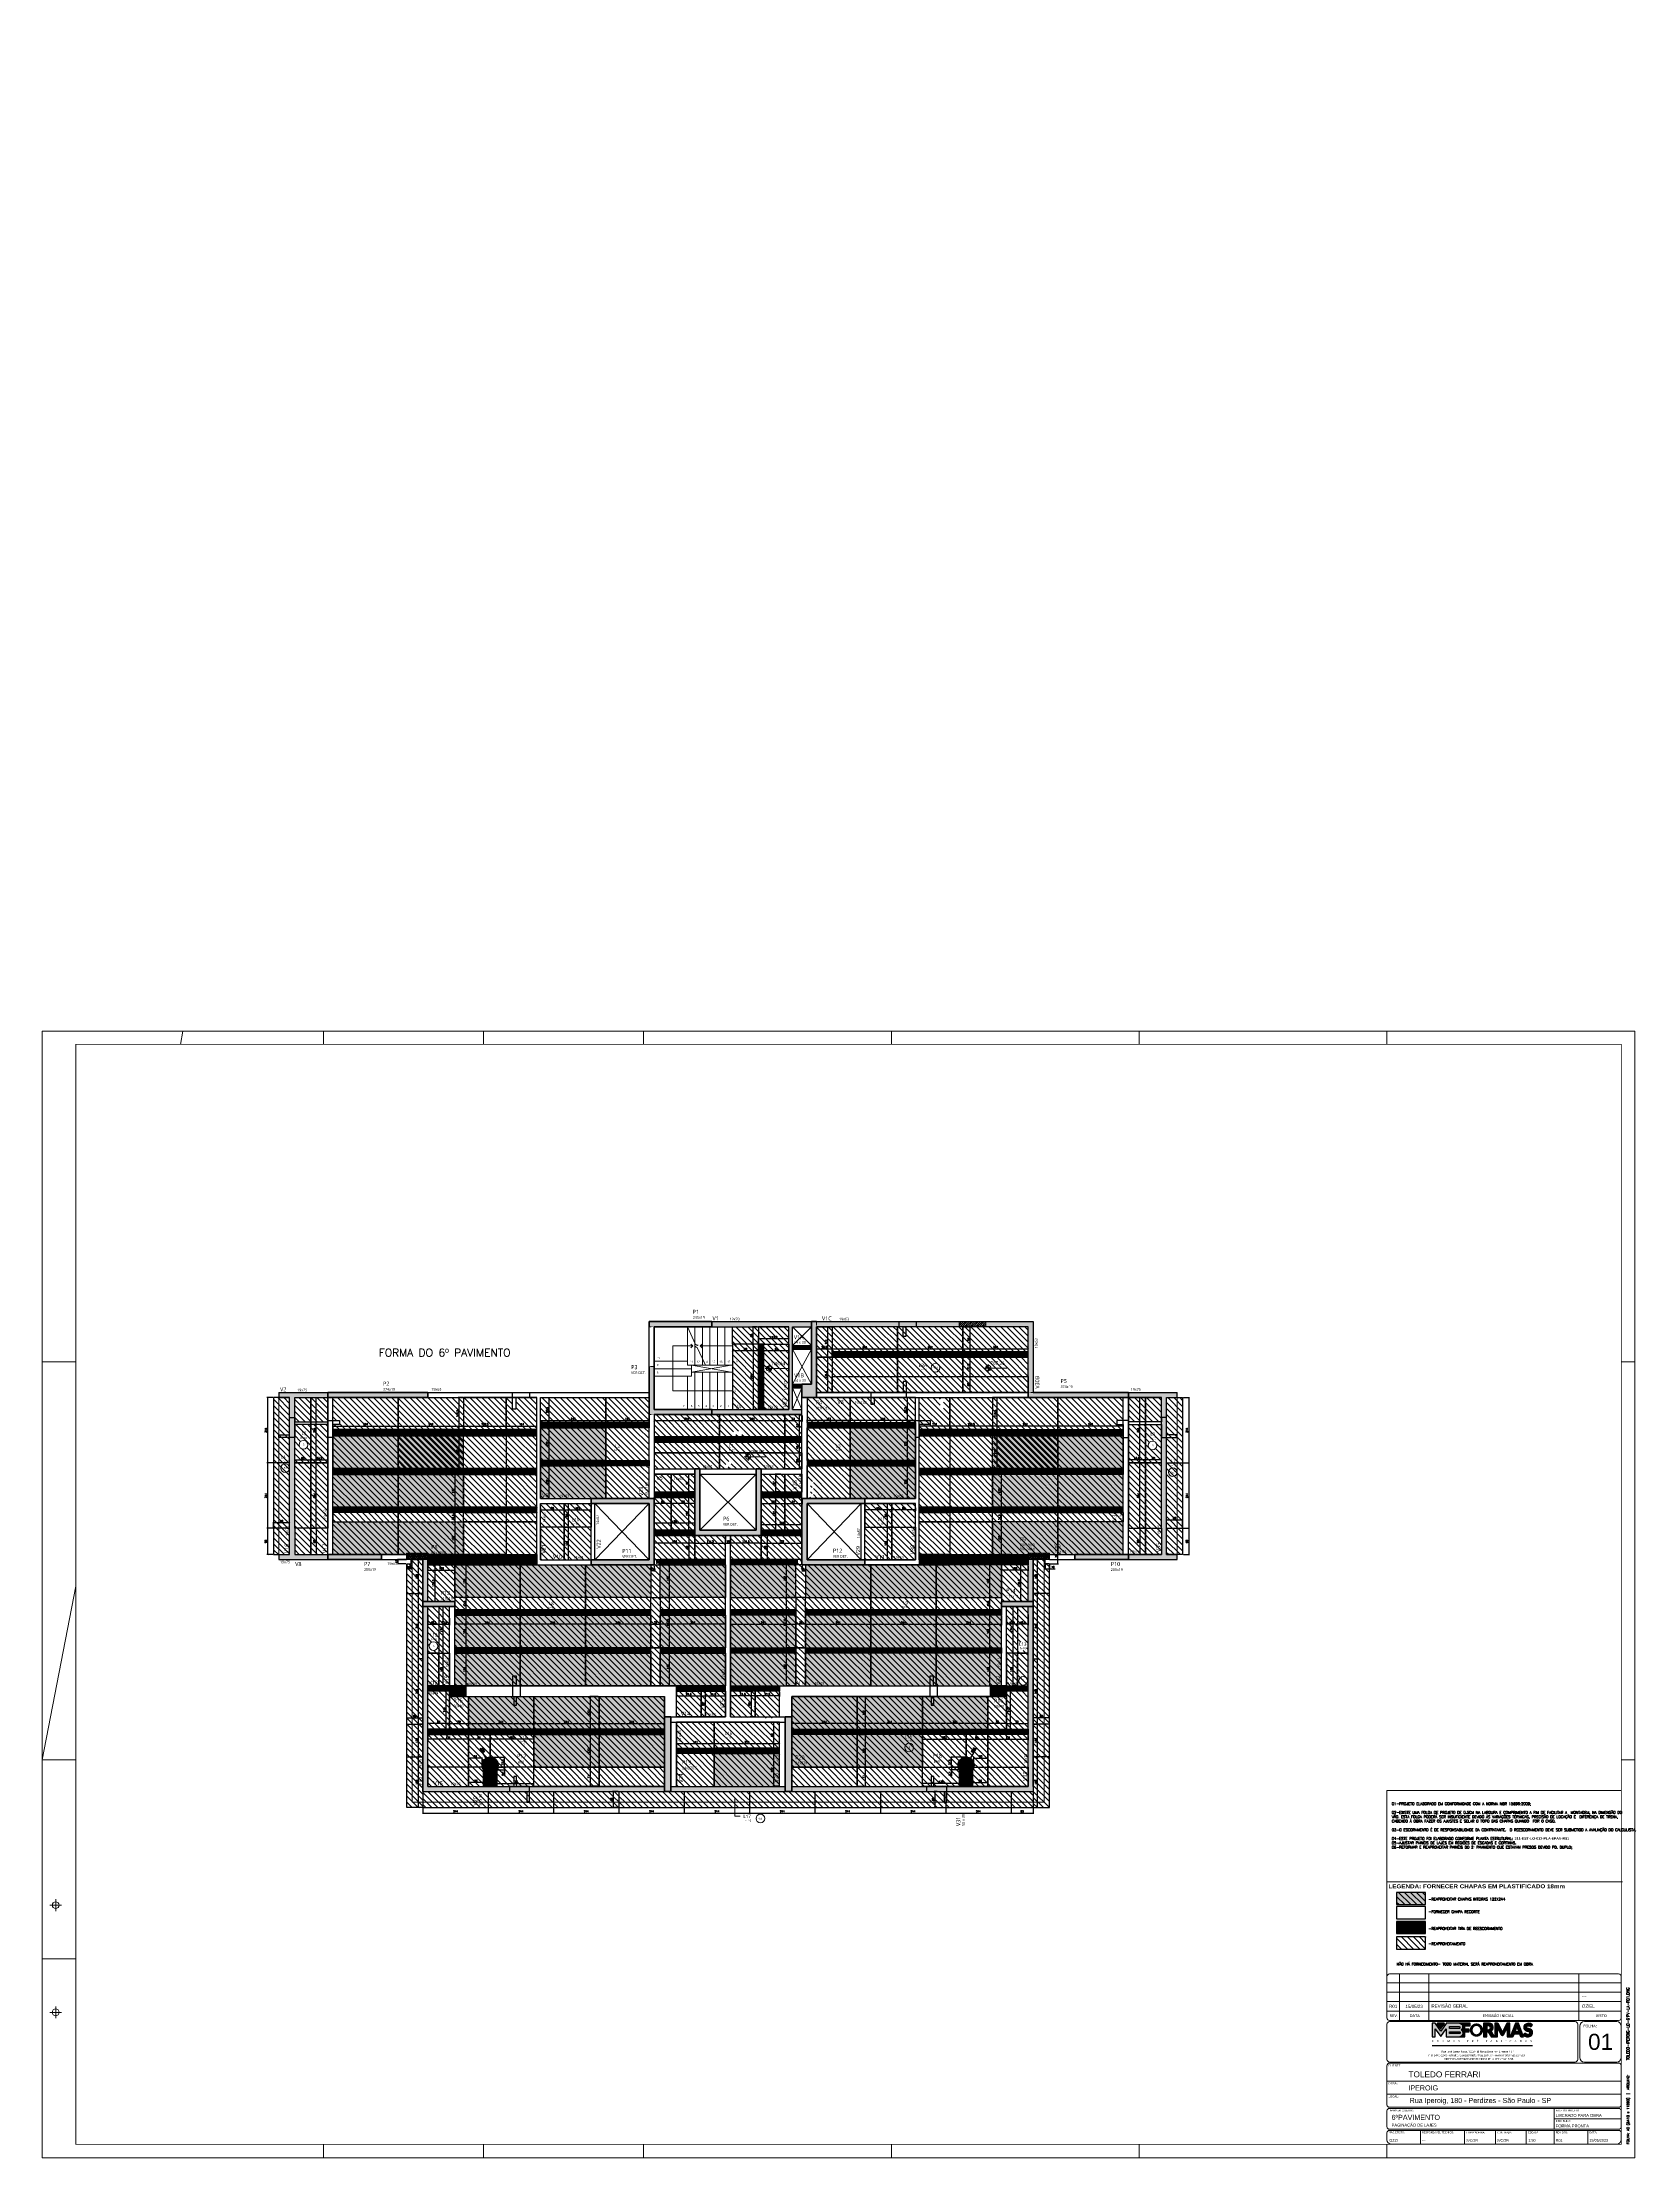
# Model space of a CAD drawing. Extents: x -32107 to -10774, y -8834 to 6017.
# Drawn here: x -32107 to -26159, y -8834 to -939 of the extents above; entities outside this region: 4.
import ezdxf
from ezdxf.enums import TextEntityAlignment as Align

# ---------------------------------------------------------------- set-up
doc = ezdxf.new("R2010")
doc.units = 0
doc.header["$PDMODE"] = 2
doc.header["$PDSIZE"] = 10
doc.linetypes.add('Projeção', pattern=[0.396875, 0.238125, -0.15875])
doc.linetypes.add('Traço', pattern=[0.635, 0.3175, -0.3175])
doc.layers.get('0').update_dxf_attribs({"lineweight": 13})
doc.layers.get('Defpoints').update_dxf_attribs({"lineweight": 13})
for name, color, linetype, lineweight in [('0 RECORTES', 83, 'Continuous', 13), ('A-ANNO-DIMS', 7, 'Continuous', 9), ('A-DETL-GENF', 7, 'Continuous', 18), ('A-FLOR', 7, 'Continuous', 18), ('A-FLOR-IDEN', 7, 'Continuous', 9), ('A-GENM', 7, 'Continuous', 18), ('Carimbo', 7, 'Continuous', 13), ('cotas', 4, 'Continuous', 13), ('G-ANNO-DIMS', 7, 'Continuous', 9), ('G-ANNO-TEXT', 7, 'Continuous', 9), ('LEGENDA', 7, 'Continuous', 15), ('NOME_VIGA', 3, 'Continuous', 13), ('PONT', 1, 'Continuous', 13), ('S-BEAM', 7, 'Continuous', 18), ('S-BEAM-HDLN', 7, 'Traço', 25), ('S-BEAM-IDEN', 7, 'Continuous', 9), ('S-COLS', 7, 'Continuous', 18), ('S-COLS-HDLN', 7, 'Traço', 18), ('S-COLS-IDEN', 7, 'Continuous', 9), ('S-STRS', 7, 'Continuous', 18), ('S-STRS-MBND', 7, 'Continuous', 18), ('texto de viga', 7, 'Continuous', 13)]:
    doc.layers.add(name, color=color, linetype=linetype, lineweight=lineweight)
doc.layers.add('A-DETL', color=94, linetype='Continuous', lineweight=18, true_color=0x00a600)
for name, color, linetype in [('Cota', 4, 'Continuous'), ('Faixa Reesc', 8, 'Continuous'), ('Hachura 122x244', 253, 'Continuous'), ('MB Logo', 254, 'Continuous'), ('Painéis', 200, 'Continuous'), ('Pilares', 5, 'Continuous'), ('Reaproveitamento', 251, 'Continuous'), ('Vigas', 3, 'Continuous')]:
    doc.layers.add(name, color=color, linetype=linetype)
doc.styles.add('ARIAL', font='arial.ttf', dxfattribs={"oblique": 15, "height": 25})
doc.styles.add('BLACK', font='')
doc.styles.add('Fira Sans_1', font='', dxfattribs={"width": 0.9, "height": 7.5})
doc.styles.add('Fira Sans_6', font='', dxfattribs={"width": 0.9, "height": 3.75})
doc.styles.add('Gadugi', font='gadugi.ttf', dxfattribs={"height": 15})
doc.styles.add('Gadugi_1', font='gadugi.ttf', dxfattribs={"height": 10})
doc.styles.add('Gadugi_2', font='gadugi.ttf', dxfattribs={"height": 0.2})
doc.styles.add('Gadugi_3', font='gadugi.ttf', dxfattribs={"height": 7.5})
doc.styles.add('Gadugi_4', font='gadugi.ttf', dxfattribs={"height": 7.5})
doc.styles.add('Gadugi_B', font='gadugib.ttf', dxfattribs={"height": 7.5})
doc.styles.add('MillsCAD', font='romans.shx', dxfattribs={"width": 0.8})
doc.styles.add('MtXpl_Lucida_Sans_Un', font='l_10646.ttf')
doc.styles.add('ROMANS', font='romans.shx')
doc.styles.add('stylellllll', font='verdana.ttf', dxfattribs={"height": 2})
doc.styles.get('BLACK').set_extended_font_data('Arial Black')
doc.styles.get('Fira Sans_1').set_extended_font_data('Fira Sans')
doc.styles.get('Fira Sans_6').set_extended_font_data('Fira Sans')
doc.dimstyles.new('Cota Paínel', dxfattribs={"dimtxt": 7, "dimasz": 5, "dimexe": 3, "dimexo": 3, "dimgap": 3, "dimtad": 1, "dimdec": 1, "dimzin": 12, "dimdsep": 46, "dimtxsty": 'ROMANS', "dimblk": 'ARCHTICK', "dimcen": 0, "dimclrd": 4, "dimclre": 4, "dimclrt": 1, "dimadec": 1, "dimazin": 3, "dimtfac": 1, "dimtdec": 1, "dimtmove": 0, "dimatfit": 3, "dimldrblk": 'OBLIQUE', "dimfxl": 1, "dimtolj": 1, "dimtzin": 12, "dimarcsym": 0})
doc.dimstyles.new('PED_R80_1_5mm_ACIMA_As_ESQ__R00_8', dxfattribs={"dimscale": 30.48, "dimtxt": 5.114923, "dimasz": 0.164042, "dimexe": 0.123031, "dimexo": 0.123031, "dimgap": 0.024606, "dimtad": 1, "dimdec": 1, "dimrnd": 0.5, "dimdsep": 46, "dimtxsty": 'Fira Sans_6', "dimblk1": 'DOTSMALL', "dimblk2": 'DOTSMALL', "dimsah": 1, "dimcen": 0.09, "dimdle": 0.246063, "dimazin": 0, "dimtfac": 1, "dimtdec": 4, "dimtix": 1, "dimtmove": 0, "dimatfit": 3, "dimfxl": 1, "dimtvp": 1, "dimtolj": 1, "dimtzin": 0, "dimarcsym": 2})
pattern_1 = [(45, (-29547.208, -6387.3903), (-3.535534, 3.535534), []), (135, (-29547.208, -6387.3903), (-3.535534, -3.535534), [])]
pattern_2 = [(45, (-29547.208, -6387.3903), (-3.535534, 3.535534), [])]
pattern_3 = [(135, (-271.0427, -9933.3298), (-1.79605122, -1.79605122), [])]
pattern_4 = [(135, (-271.043, -9933.33), (-11.22532, -11.22532), [])]
pattern_5 = [(135, (-489.155, -9831.546), (-11.22532, -11.22532), [])]
pattern_6 = [(135, (-489.155, -9771.546), (-11.22532, -11.22532), [])]
pattern_7 = [(135, (-89.928, -552.714), (-11.22532, -11.22532), [])]
pattern_8 = [(135, (-1087.15, -8710.546), (-11.22532, -11.22532), [])]
pattern_9 = [(135, (-1087.1495, -8707.5464), (-1.79605122, -1.79605122), [])]
pattern_10 = [(135, (-273.1495, -10304.4804), (-1.79605122, -1.79605122), [])]
pattern_11 = [(135, (-273.15, -10304.48), (-11.22532, -11.22532), [])]
pattern_12 = [(135, (-1087.1495, -8852.5464), (-1.79605122, -1.79605122), [])]
pattern_13 = [(135, (-273.15, -10480.98), (-11.22532, -11.22532), [])]
pattern_14 = [(135, (-846.15, -8710.546), (-11.22532, -11.22532), [])]
pattern_15 = [(135, (47.0113, -948.8514), (-1.79605122, -1.79605122), [])]
pattern_16 = [(135, (47.011, -948.851), (-11.22532, -11.22532), [])]
pattern_17 = [(135, (-239.991, -10523.737), (-11.22532, -11.22532), [])]
pattern_18 = [(135, (-30.991, -10523.737), (-11.22532, -11.22532), [])]
pattern_19 = [(135, (-239.991, -10665.737), (-11.22532, -11.22532), [])]
pattern_20 = [(135, (669.8505, -10624.5464), (-1.79605122, -1.79605122), [])]
pattern_21 = [(135, (704.8505, -10624.5464), (-1.79605122, -1.79605122), [])]
pattern_22 = [(135, (-30.991, -10336.237), (-11.22532, -11.22532), [])]
pattern_23 = [(135, (669.8505, -10482.5464), (-1.79605122, -1.79605122), [])]
pattern_24 = [(135, (704.8505, -10482.5464), (-1.79605122, -1.79605122), [])]
pattern_25 = [(135, (704.8505, -10295.0464), (-1.79605122, -1.79605122), [])]
pattern_26 = [(135, (-162.1495, -10276.5464), (-1.79605122, -1.79605122), [])]
pattern_27 = [(135, (-29.1495, -10276.5464), (-1.79605122, -1.79605122), [])]
pattern_28 = [(135, (-274.991, -10523.737), (-11.22532, -11.22532), [])]
pattern_29 = [(135, (-274.991, -10665.737), (-11.22532, -11.22532), [])]
pattern_30 = [(135, (425.8505, -10624.5464), (-1.79605122, -1.79605122), [])]
pattern_31 = [(135, (-274.991, -10336.237), (-11.22532, -11.22532), [])]
pattern_32 = [(135, (425.8505, -10482.5464), (-1.79605122, -1.79605122), [])]
pattern_33 = [(135, (-518.991, -10523.737), (-11.22532, -11.22532), [])]
pattern_34 = [(135, (-518.991, -10665.737), (-11.22532, -11.22532), [])]
pattern_35 = [(135, (181.8505, -10624.5464), (-1.79605122, -1.79605122), [])]
pattern_36 = [(135, (-518.991, -10336.237), (-11.22532, -11.22532), [])]
pattern_37 = [(135, (181.8505, -10482.5464), (-1.79605122, -1.79605122), [])]
pattern_38 = [(135, (-30.991, -10665.737), (-11.22532, -11.22532), [])]
pattern_39 = [(135, (502.3505, -9925.0464), (-1.79605122, -1.79605122), [])]
pattern_40 = [(135, (502.35, -9925.046), (-11.22532, -11.22532), [])]
pattern_41 = [(135, (502.3505, -9783.0464), (-1.79605122, -1.79605122), [])]
pattern_42 = [(135, (502.35, -9783.046), (-11.22532, -11.22532), [])]
pattern_43 = [(135, (-239.991, -10336.237), (-11.22532, -11.22532), [])]
pattern_44 = [(135, (-404.2805, -5523.069), (-1.79605122, -1.79605122), [])]
pattern_45 = [(135, (20.009, -10827.737), (-11.22532, -11.22532), [])]
pattern_46 = [(135, (720.8505, -10928.5464), (-1.79605122, -1.79605122), [])]
pattern_47 = [(135, (-223.991, -10827.737), (-11.22532, -11.22532), [])]
pattern_48 = [(135, (-223.991, -10969.737), (-11.22532, -11.22532), [])]
pattern_49 = [(135, (476.8505, -10928.5464), (-1.79605122, -1.79605122), [])]
pattern_50 = [(135, (-467.991, -10827.737), (-11.22532, -11.22532), [])]
pattern_51 = [(135, (232.8505, -10928.5464), (-1.79605122, -1.79605122), [])]
pattern_52 = [(135, (20.009, -10969.737), (-11.22532, -11.22532), [])]
pattern_53 = [(45, (47.0113, -948.8514), (-2.24506403, 2.24506403), [])]
pattern_54 = [(135, (191.35, -8769.546), (-11.22532, -11.22532), [])]
pattern_55 = [(135, (-1157.109, -10583.046), (-11.22532, -11.22532), [])]
pattern_56 = [(135, (-56.672, -10048.481), (-11.22532, -11.22532), [])]

# ---------------------------------------------------------------- blocks, each defined once
blk = doc.blocks.new('*U3')
at = {"color": 252}
for p, q in [((-10740, 8310), (-10759, 8210)), ((-11540, 4165), (-11790, 2870)), ((-11690, 1785), (-11734, 1785)), ((-11690, 1785), (-11690, 1829)), ((-11690, 1785), (-11646, 1785)), ((-11690, 1785), (-11690, 1741)), ((-11790, 1385), (-11540, 1385)), ((-11690, 985), (-11734, 985)), ((-11690, 985), (-11690, 1029)), ((-11690, 985), (-11646, 985)), ((-11690, 985), (-11690, 941))]:
    blk.add_line(p, q, dxfattribs=at)
at = {"color": 7}
for p, q in [((-9690, 8310), (-9690, 8210)), ((-8495, 8310), (-8495, 8210)), ((-7300, 8310), (-7300, 8210)), ((-5450, 8310), (-5450, 8210)), ((-3600, 8310), (-3600, 8210)), ((-1750, 8310), (-1750, 8210)), ((-11790, 5840), (-11540, 5840)), ((0, 5840), (100, 5840)), ((-11790, 2870), (-11540, 2870)), ((0, 2870), (100, 2870)), ((-9690, 0), (-9690, -100)), ((-8495, 0), (-8495, -100)), ((-7300, 0), (-7300, -100)), ((-5450, 0), (-5450, -100)), ((-3600, 0), (-3600, -100)), ((-1750, 0), (-1750, -100))]:
    blk.add_line(p, q, dxfattribs=at)
blk.add_lwpolyline([(-11790, 8310), (-11790, -100), (100, -100), (100, 8310)], close=True, dxfattribs=at)
at = {"color": 7, "const_width": 6}
blk.add_lwpolyline([(-11540, 8210), (-11540, 0), (0, 0), (0, 8210)], close=True, dxfattribs=at)
at = {"color": 252}
for centre in [(-11690, 1785), (-11690, 985)]:
    blk.add_circle(centre, 25, dxfattribs=at)
for p in [(-11690, 1785), (-11690, 1785), (-11690, 985), (-11690, 985)]:
    blk.add_point(p, dxfattribs=at)
blk.add_point((-11690, 985))
at = {"color": 7, "style": 'MillsCAD'}
blk.add_text('FOLHA: A0 (8410 x 11890)  |  ARQUIVO:', height=18.75, rotation=90, dxfattribs=at).set_placement((50, 0), align=Align.MIDDLE_LEFT)
at = {"color": 7, "insert": (50, 628), "char_height": 22, "width": 1.25, "attachment_point": 4, "rotation": 90, "style": 'MillsCAD'}
blk.add_mtext('TOLEDO-IPEROIG-LO-6ºPV-LA-R01.DWG', dxfattribs=at)
blk = doc.blocks.new('MB-NOVO')
at = {"layer": 'MB Logo', "linetype": 'Continuous'}
h = blk.add_hatch(color=256, dxfattribs=at)
h.dxf.hatch_style = 1
h.set_gradient(color1=(242, 132, 69), color2=(247, 180, 141), rotation=90, tint=1)
h.paths.add_polyline_path([(-18529.6, 10980.8), (-18475.7, 10980.8, 0.706757), (-18468.7, 11008, 0.681802), (-18476.7, 11034.9), (-18529.4, 11034.9, 0.243712), (-18530.2, 11034.5), (-18551.7, 11003.9), (-18573.3, 11034.5, 0.243712), (-18574.1, 11034.9), (-18586.5, 11034.9), (-18586.5, 10980.8), (-18573.9, 10980.8), (-18573.9, 11012.9), (-18551.7, 10981.5), (-18529.6, 11012.9)])
h.paths.add_polyline_path([(-18516.8, 11014.1), (-18516.8, 11022), (-18477.8, 11022, -0.414214), (-18475.8, 11020), (-18475.8, 11016.1, -0.414214), (-18477.8, 11014.1)], flags=16)
h.paths.add_polyline_path([(-18516.8, 11001.4), (-18476.8, 11001.4, -0.414214), (-18474.8, 10999.4), (-18474.8, 10995.5, -0.414214), (-18476.8, 10993.5), (-18516.8, 10993.5)], flags=16)
at = {"layer": 'MB Logo', "true_color": 0x262626}
h = blk.add_hatch(color=250, dxfattribs=at)
h.dxf.hatch_style = 1
h.paths.add_polyline_path([(-18537.3, 11033.3, 0.60809), (-18538.1, 11034.9), (-18565.3, 11034.9, 0.60809), (-18566.1, 11033.3), (-18552.5, 11014, 0.518202), (-18550.9, 11014)])
h = blk.add_hatch(color=250, dxfattribs=at)
h.dxf.hatch_style = 1
h.paths.add_polyline_path([(-18456.2, 11011.3), (-18456.2, 11024.6), (-18434.2, 11024.6), (-18434.2, 11034.9), (-18476.7, 11034.9, -0.681802), (-18468.7, 11008, -0.706757), (-18475.7, 10980.8), (-18456.2, 10980.8), (-18456.2, 11001.4), (-18437.8, 11001.4), (-18437.8, 11011.3)])
h = blk.add_hatch(color=250, dxfattribs=at)
h.dxf.hatch_style = 1
h.paths.add_polyline_path([(-18435.9, 11007.9, 1), (-18381.9, 11007.9, 1)])
edge = h.paths.add_edge_path(flags=16)
edge.add_ellipse((-18409, 11007.7), major_axis=(0, 16.8), ratio=0.916255, start_angle=0, end_angle=360)
h = blk.add_hatch(color=250, dxfattribs=at)
h.dxf.hatch_style = 1
h.paths.add_polyline_path([(-18357, 11034.9), (-18380.2, 11034.9), (-18380.2, 10980.8), (-18367.6, 10980.8), (-18367.6, 11000.7), (-18363.4, 11000.7, -0.195765), (-18360.9, 10998.9), (-18351.8, 10983.2, 0.261385), (-18347.5, 10980.8), (-18336.4, 10980.8), (-18347.5, 10999, 0.082429), (-18349.6, 11001.5), (-18351.9, 11003.4, 0.81838)])
h.paths.add_polyline_path([(-18360.8, 11009), (-18367.6, 11009), (-18367.6, 11025), (-18360.8, 11025, -0.92578)], flags=16)
h = blk.add_hatch(color=250, dxfattribs=at)
h.dxf.hatch_style = 1
h.paths.add_polyline_path([(-18286.6, 11015.9), (-18286.6, 10980.8), (-18275.8, 10980.8), (-18275.8, 11034.9), (-18286.6, 11034.9, 0.216647), (-18289.4, 11032.4), (-18305.5, 10999.8), (-18321.6, 11032.7, 0.199908), (-18324.3, 11034.9), (-18335.2, 11034.9), (-18335.2, 10980.8), (-18324.3, 10980.8), (-18324.3, 11015.9), (-18310.4, 10989.3, 0.279644), (-18306, 10986.6, 0.340986), (-18300.5, 10989.3)])
h = blk.add_hatch(color=250, dxfattribs=at)
h.dxf.hatch_style = 1
h.paths.add_polyline_path([(-18274.4, 10980.8), (-18265, 10980.8, 0.322517), (-18260.2, 10984.3), (-18257.3, 10993), (-18237.2, 10993), (-18234.3, 10984.3, 0.322517), (-18229.5, 10980.8), (-18220.3, 10980.8), (-18241.2, 11034.9), (-18253.4, 11034.9)])
h.paths.add_polyline_path([(-18254.4, 11001.6), (-18247.3, 11023), (-18240.1, 11001.6)], flags=16)
h = blk.add_hatch(color=250, dxfattribs=at)
h.dxf.hatch_style = 1
h.paths.add_polyline_path([(-18206, 11024, -0.247671), (-18196.9, 11024.3), (-18193.5, 11022.5, 0.40799), (-18188.2, 11024.1), (-18185.4, 11029.1, 0.392837), (-18216.2, 11028.7, 0.467779), (-18213.3, 11006.3, 0.077523), (-18201.2, 11002.1, -0.214206), (-18196.1, 10997.9, -0.284295), (-18198.2, 10991.4, -0.26924), (-18208.8, 10991.6), (-18212.2, 10993.6, 0.407727), (-18219, 10992.1), (-18221.8, 10987.7, 0.296878), (-18193.2, 10983.1, 0.272251), (-18184.9, 10995.3), (-18184.6, 10997.9, 0.348906), (-18193.7, 11011.2), (-18200.4, 11013.5, -0.045018), (-18205.8, 11015.7, -0.618284)])
at = {"layer": 'MB Logo', "linetype": 'Continuous'}
blk.add_line((-18586.5, 10945.9), (-18184.8, 10945.9), dxfattribs=at)
at = {"layer": 'MB Logo', "color": 23, "linetype": 'Continuous', "true_color": 0xf28445}
for points in [[(-18573.3, 11034.5, 0.243712), (-18574.1, 11034.9), (-18586.5, 11034.9), (-18586.5, 10980.8), (-18573.9, 10980.8), (-18573.9, 11012.9), (-18551.7, 10981.5), (-18529.6, 11012.9), (-18529.6, 10980.8), (-18475.7, 10980.8, 0.706757), (-18468.7, 11008, 0.681802), (-18476.7, 11034.9), (-18529.4, 11034.9, 0.243712), (-18530.2, 11034.5), (-18551.7, 11003.9)], [(-18516.8, 11022), (-18477.8, 11022, -0.414214), (-18475.8, 11020), (-18475.8, 11016.1, -0.414214), (-18477.8, 11014.1), (-18516.8, 11014.1)], [(-18516.8, 11001.4), (-18476.8, 11001.4, -0.414214), (-18474.8, 10999.4), (-18474.8, 10995.5, -0.414214), (-18476.8, 10993.5), (-18516.8, 10993.5)]]:
    blk.add_lwpolyline(points, format="xyb", close=True, dxfattribs=at)
at = {"layer": 'MB Logo', "color": 250, "true_color": 0x262626}
for points in [[(-18537.3, 11033.3, 0.60809), (-18538.1, 11034.9), (-18565.3, 11034.9, 0.60809), (-18566.1, 11033.3), (-18552.5, 11014, 0.518202), (-18550.9, 11014)], [(-18437.8, 11011.3), (-18456.2, 11011.3), (-18456.2, 11024.6), (-18434.2, 11024.6), (-18434.2, 11034.9), (-18476.7, 11034.9, -0.681802), (-18468.7, 11008, -0.706757), (-18475.7, 10980.8), (-18456.2, 10980.8), (-18456.2, 11001.4), (-18437.8, 11001.4)], [(-18347.5, 10980.8), (-18336.4, 10980.8), (-18347.5, 10999, 0.082429), (-18349.6, 11001.5), (-18351.9, 11003.4, 0.81838), (-18357, 11034.9), (-18380.2, 11034.9), (-18380.2, 10980.8), (-18367.6, 10980.8), (-18367.6, 11000.7), (-18363.4, 11000.7, -0.209789), (-18360.8, 10998.7), (-18351.8, 10983.2, 0.261385)], [(-18367.6, 11009), (-18360.8, 11009, 0.92578), (-18360.8, 11025), (-18367.6, 11025)], [(-18286.6, 11015.9), (-18286.6, 10980.8), (-18275.8, 10980.8), (-18275.8, 11034.9), (-18286.6, 11034.9, 0.216647), (-18289.4, 11032.4), (-18305.5, 10999.8), (-18321.5, 11032.4, 0.216647), (-18324.3, 11034.9), (-18335.2, 11034.9), (-18335.2, 10980.8), (-18324.3, 10980.8), (-18324.3, 11015.9), (-18310.4, 10989.3, 0.279644), (-18306, 10986.6), (-18304.9, 10986.6, 0.279644), (-18300.5, 10989.3)], [(-18265, 10980.8, 0.322517), (-18260.2, 10984.3), (-18257.3, 10993), (-18237.2, 10993), (-18234.3, 10984.3, 0.322517), (-18229.5, 10980.8), (-18220.3, 10980.8), (-18241.2, 11034.9), (-18253.4, 11034.9), (-18274.4, 10980.8)], [(-18206.2, 11015.9, -0.549626), (-18206.4, 11023.8, -0.258723), (-18196.9, 11024.3), (-18193.5, 11022.5, 0.40799), (-18188.2, 11024.1), (-18185.4, 11029.1, 0.392837), (-18216.2, 11028.7, 0.467779), (-18213.3, 11006.3, 0.077523), (-18201.2, 11002.1, -0.203897), (-18196.3, 10998.2), (-18196.1, 10997.8, -0.267611), (-18198, 10991.6), (-18198.5, 10991.3, -0.261145), (-18208.8, 10991.6), (-18212.2, 10993.6, 0.407727), (-18219, 10992.1), (-18221.8, 10987.7, 0.296878), (-18193.2, 10983.1, 0.265963), (-18184.9, 10994.9), (-18184.7, 10997.6, 0.340466), (-18193.1, 11011), (-18200.4, 11013.5, -0.049298)]]:
    blk.add_lwpolyline(points, format="xyb", close=True, dxfattribs=at)
blk.add_lwpolyline([(-18247.3, 11023), (-18254.4, 11001.6), (-18240.1, 11001.6)], close=True, dxfattribs=at)
at = {"layer": 'MB Logo', "color": 250, "true_color": 0x262626, "style": 'MtXpl_Lucida_Sans_Un'}
for s, height, p in [('F', 8.12, (-18586.8, 10959.8)), ('O', 8.12, (-18567.5, 10959.8)), ('R', 8.12, (-18545.6, 10959.8)), ('M', 8.12, (-18525.4, 10959.8)), ('A', 8.12, (-18502.5, 10959.8)), ('S', 8.12, (-18481.9, 10959.8)), ('P', 8.12, (-18447.3, 10959.8)), ('R', 8.12, (-18427.8, 10959.8)), ('É', 8.12, (-18407.5, 10959.8)), ('-', 8.12, (-18389.6, 10959.8)), ('F', 8.12, (-18371.4, 10959.8)), ('A', 8.12, (-18353.3, 10959.8)), ('B', 8.12, (-18332.1, 10959.8)), ('R', 8.12, (-18312.2, 10959.8)), ('I', 8.12, (-18292.7, 10959.8)), ('C', 8.12, (-18276.6, 10959.8)), ('A', 8.12, (-18256.3, 10959.8)), ('D', 8.12, (-18235.5, 10959.8)), ('A', 8.12, (-18214.6, 10959.8)), ('S', 8.12, (-18193.6, 10959.8)), ('DIREITOS AUTORAIS PROTEGIDOS PELA LEI Nº 9610/98', 8.122, (-18540.4, 10887.8))]:
    blk.add_text(s, height=height, dxfattribs=at).set_placement(p)
at = {"layer": 'MB Logo', "style": 'MtXpl_Lucida_Sans_Un'}
for s, p in [('Rua José Santa Rosa, 1300 - Jd Nova Limeira - Limeira / SP', (-18549.2, 10917.8)), ('(19) 3440-2240 - email:projetos@mbformas.com.br - www.mbformas.com.br', (-18601.5, 10902.8))]:
    blk.add_text(s, height=8.122, dxfattribs=at).set_placement(p)
blk = doc.blocks.new('LA-CARIMBO-2')
at = {"layer": 'LEGENDA'}
for p, q in [((-26969.7, 6617.6), (-26969.7, 6772)), ((-26969.7, 6748.9), (-26094.7, 6748.9)), ((-26969.7, 6713.6), (-26094.7, 6713.6)), ((-26959.9, 6781.8), (-26104.5, 6781.8)), ((-26923.1, 6781.8), (-26923.1, 6607.8)), ((-26812.7, 6781.8), (-26812.7, 6607.8)), ((-26253.5, 6781.8), (-26253.5, 6607.8)), ((-26094.7, 6617.6), (-26094.7, 6772)), ((-26969.7, 6678.3), (-26094.7, 6678.3)), ((-26969.7, 6643.1), (-26094.7, 6643.1)), ((-26959.9, 6607.8), (-26104.5, 6607.8)), ((-26249.5, 6586.8), (-26249.5, 6469.9)), ((-26232.5, 6603.8), (-26111.7, 6603.8)), ((-26094.7, 6469.9), (-26094.7, 6586.8)), ((-26969.7, 6293.8), (-26969.7, 6439.1)), ((-26959.9, 6448.9), (-26104.5, 6448.9)), ((-26232.5, 6452.9), (-26111.7, 6452.9)), ((-26094.7, 6293.8), (-26094.7, 6439.1)), ((-26969.7, 6381.9), (-26094.7, 6381.9)), ((-26969.7, 6332.9), (-26094.7, 6332.9)), ((-26959.9, 6284), (-26104.5, 6284)), ((-26344.7, 6201.9), (-26344.7, 6280)), ((-26344.7, 6241), (-26094.7, 6241)), ((-26969.7, 6162.9), (-26969.7, 6188.2)), ((-26959.9, 6198), (-26104.5, 6198)), ((-26844.7, 6145.9), (-26844.7, 6198)), ((-26844.7, 6145.9), (-26844.7, 6198)), ((-26679.7, 6145.9), (-26679.7, 6198)), ((-26564.7, 6145.9), (-26564.7, 6198)), ((-26449.7, 6145.9), (-26449.7, 6198)), ((-26344.7, 6145.9), (-26344.7, 6198)), ((-26219.7, 6145.9), (-26219.7, 6198)), ((-26094.7, 6162.9), (-26094.7, 6188.2)), ((-26952.7, 6145.9), (-26111.7, 6145.9)), ((-26952.7, 6145.9), (-26111.7, 6145.9))]:
    blk.add_line(p, q, dxfattribs=at)
for points in [[(-26959.9, 6452.9), (-26267.3, 6452.9, 0.414214), (-26257.5, 6462.7), (-26257.5, 6594, 0.414214), (-26267.3, 6603.8), (-26959.9, 6603.8, 0.414214), (-26969.7, 6594), (-26969.7, 6462.7, 0.414214)], [(-26959.9, 6201.9), (-26104.5, 6201.9, 0.414214), (-26094.7, 6211.7), (-26094.7, 6270.2, 0.414214), (-26104.5, 6280), (-26959.9, 6280, 0.414214), (-26969.7, 6270.2), (-26969.7, 6211.7, 0.414214)]]:
    blk.add_lwpolyline(points, format="xyb", close=True, dxfattribs=at)
for centre, radius, start, end in [((-26959.9, 6772), 9.8, 90, 180), ((-26104.5, 6772), 9.8, 0, 90), ((-26959.9, 6617.6), 9.8, 180, 270), ((-26232.5, 6586.8), 17, 90, 180), ((-26111.7, 6586.8), 17, 0, 90), ((-26104.5, 6617.6), 9.8, 270, 0), ((-26959.9, 6439.1), 9.8, 90, 180), ((-26232.5, 6469.9), 17, 180, 270), ((-26111.7, 6469.9), 17, 270, 0), ((-26104.5, 6439.1), 9.8, 0, 90), ((-26959.9, 6293.8), 9.8, 180, 270), ((-26104.5, 6293.8), 9.8, 270, 0), ((-26959.9, 6188.2), 9.8, 90, 180), ((-26952.7, 6162.9), 17, 180, 270), ((-26111.7, 6162.9), 17, 270, 0), ((-26104.5, 6188.2), 9.8, 0, 90)]:
    blk.add_arc(centre, radius, start, end, dxfattribs=at)
at = {"layer": 'MB Logo', "xscale": 0.9331720260882567, "yscale": 0.9331720260882567, "zscale": 0.9331720260882567}
blk.add_blockref('MB-NOVO', (-9456.6, -3700), dxfattribs=at)
at = {"layer": 'Carimbo'}
for s, height, style, p in [('REVISÃO GERAL', 12, 'ARIAL', (-26803.5, 6655.8)), ('EMISSÃO INICIAL', 10, 'stylellllll', (-26612.5, 6621.2)), ('---', 12, 'ARIAL', (-26241.8, 6691.1)), ('OZIEL', 12, 'ARIAL', (-26241.8, 6655.8)), ('REV.', 10, 'stylellllll', (-26960, 6621.1)), ('DATA', 10, 'stylellllll', (-26884.8, 6620.9)), ('VISTO', 10, 'stylellllll', (-26190.1, 6621.2))]:
    blk.add_text(s, height=height, dxfattribs=dict(at, style=style)).set_placement(p)
at = {"layer": 'Carimbo', "style": 'stylellllll'}
for s, height, p in [('PAVIMENTO/SETOR:', 6.5, (-26958.8, 6275.4)), ('FASE DO PROJETO:', 7, (-26339.3, 6275.4)), ('PROJETISTA:', 7, (-26962.2, 6193.9)), ('RESPONSÁVEL TÉCNICO:', 7, (-26838.4, 6193.9)), ('COR MADEIRA:', 7, (-26674.1, 6193.4)), ('COR TARJA:', 7, (-26559.1, 6193.4)), ('ESCALA:', 7, (-26442.1, 6193.9)), ('DISCIPLINA:', 7, (-26339.3, 6236.4)), ('REVISÃO:', 7, (-26339.3, 6193.9)), ('DATA:', 7, (-26213.8, 6193.9))]:
    blk.add_text(s, height=height, dxfattribs=at).set_placement(p, align=Align.TOP_LEFT)
at = {"layer": 'Carimbo', "style": 'ARIAL', "flags": 12}
for tag, p in [('R00', (-26946.4, 6660.7)), ('DATA', (-26867.9, 6660.7))]:
    blk.add_attdef(tag, text='', height=12, dxfattribs=at).set_placement(p, align=Align.MIDDLE)
at = {"layer": 'Carimbo', "style": 'ARIAL'}
blk.add_attdef('FL', text='', height=60, dxfattribs=at).set_placement((-26172.1, 6528.3), align=Align.MIDDLE_CENTER)
for tag, p, height in [('CLIENTE', (-26889.3, 6395.9), 22), ('OBRA', (-26889.3, 6346.9), 19), ('LOCAL', (-26884.9, 6300), 19), ('PAVIMENTO', (-26952.3, 6237), 19), ('EXECUTIVO', (-26339.3, 6248.3), 11), ('PROJETISTA', (-26960.4, 6155.8), 10), ('TITULO', (-26952.3, 6212), 11), ('ENG.RESP', (-26839, 6155.8), 10), ('COR', (-26673.8, 6155.3), 10), ('COR', (-26558.8, 6155.3), 10), ('ESCALA', (-26441.8, 6155.8), 10), ('REVISÃO', (-26339.3, 6155.8), 10), ('DISCIPLINA', (-26339.3, 6209), 11), ('DATA', (-26213.8, 6155.8), 10)]:
    blk.add_attdef(tag, p, '', height=height, dxfattribs=at)
at = {"layer": 'LEGENDA', "style": 'stylellllll'}
for s, height, p in [('FOLHA:', 10, (-26236.2, 6592.4)), ('CLIENTE:', 8, (-26964.7, 6444.4)), ('OBRA:', 8, (-26964.7, 6377.4)), ('LOCAL:', 8, (-26964.7, 6328.4))]:
    blk.add_text(s, height=height, dxfattribs=at).set_placement(p, align=Align.TOP_LEFT)
blk = doc.blocks.new('PED_TAG_PILAR_R03 - PILAR VER DET_-2523782-PL K 100 - FORMA DO 6º PAVIMENTO')
at = {"layer": 'S-COLS-IDEN', "insert": (0.11, -0.63), "char_height": 0.2, "width": 1.3709, "attachment_point": 1, "style": 'Gadugi_2'}
blk.add_mtext('VER DET.', dxfattribs=at)
blk = doc.blocks.new('PED_TAG_LAJE_R01 - TÍTULO_ESPESSURA_REBAIXO-2413107-PL K 100 - FORMA DO 6º PAVIMENTO')
at = {"layer": 'A-FLOR-IDEN'}
blk.add_circle((-0.05, -0.67), 0.325, dxfattribs=at)
blk = doc.blocks.new('PED_TAG_LAJE_R01 - TÍTULO_ESPESSURA_REBAIXO _LADO_-2413119-PL K 100 - FORMA DO 6º PAVIMENTO')
at = {"layer": 'A-FLOR-IDEN'}
blk.add_circle((0.89, 0), 0.325, dxfattribs=at)
blk = doc.blocks.new('Elevações de ponto - M_Cota de elevação - Alvo preenchido-10609-PL K 100 - FORMA DO 6º PAVIMENTO')
at = {"layer": 'G-ANNO-DIMS'}
h = blk.add_hatch(color=256, dxfattribs=at)
edge = h.paths.add_edge_path(flags=0)
edge.add_line((0, 0), (-0.2, 0))
edge.add_arc((0, 0), 0.2, 90, 180, ccw=False)
edge.add_line((0, 0.2), (0, 0))
h = blk.add_hatch(color=256, dxfattribs=at)
edge = h.paths.add_edge_path(flags=0)
edge.add_line((0, 0), (0.2, 0))
edge.add_arc((0, 0), 0.2, 270, 360, ccw=False)
edge.add_line((0, -0.2), (0, 0))
for p, q in [((-0.3, 0), (1.4, 0)), ((0, -0.3), (0, 0.3))]:
    blk.add_line(p, q, dxfattribs=at)
blk.add_circle((0, 0), 0.2, dxfattribs=at)
blk = doc.blocks.new('Elevações de ponto - M_Cota de elevação - Alvo preenchido-10609-PL K 101 - FORMA DA ESCADA 6º PAV')
at = {"layer": 'G-ANNO-DIMS'}
h = blk.add_hatch(color=256, dxfattribs=at)
edge = h.paths.add_edge_path(flags=0)
edge.add_line((0, 0), (-0.2, 0))
edge.add_arc((0, 0), 0.2, 90, 180, ccw=False)
edge.add_line((0, 0.2), (0, 0))
h = blk.add_hatch(color=256, dxfattribs=at)
edge = h.paths.add_edge_path(flags=0)
edge.add_line((0, 0), (0.2, 0))
edge.add_arc((0, 0), 0.2, 270, 360, ccw=False)
edge.add_line((0, -0.2), (0, 0))
for p, q in [((-0.3, 0), (1.4, 0)), ((0, -0.3), (0, 0.3))]:
    blk.add_line(p, q, dxfattribs=at)
blk.add_circle((0, 0), 0.2, dxfattribs=at)
blk = doc.blocks.new('_ArchTick')
at = {"color": 0, "linetype": 'ByBlock', "const_width": 0.15}
blk.add_lwpolyline([(-0.5, -0.5), (0.5, 0.5)], dxfattribs=at)
blk = doc.blocks.new('*D20')
at = {"layer": 'Cota', "color": 4, "lineweight": -2, "transparency": 16777216}
for p, q in [((-29823.2, -6476.8), (-29823.2, -6462.7)), ((-29671.2, -6465.7), (-29823.2, -6465.7)), ((-29671.2, -6476.8), (-29671.2, -6462.7))]:
    blk.add_line(p, q, dxfattribs=at)
at = {"layer": 'Defpoints', "color": 0, "transparency": 16777216}
for p in [(-29823.2, -6465.7), (-29823.2, -6479.8), (-29671.2, -6479.8)]:
    blk.add_point(p, dxfattribs=at)
at = {"layer": 'Cota', "color": 4, "lineweight": -2, "transparency": 16777216, "xscale": 5, "yscale": 5, "zscale": 5, "rotation": 180}
blk.add_blockref('_ArchTick', (-29823.2, -6465.7), dxfattribs=at)
at = {"layer": 'Cota', "color": 4, "lineweight": -2, "transparency": 16777216, "xscale": 5, "yscale": 5, "zscale": 5}
blk.add_blockref('_ArchTick', (-29671.2, -6465.7), dxfattribs=at)
at = {"layer": 'Cota', "color": 1, "transparency": 16777216, "insert": (-29747.2, -6459.2), "char_height": 7, "attachment_point": 5, "style": 'ROMANS'}
blk.add_mtext('\\A1;152', dxfattribs=at)
blk = doc.blocks.new('_OBLIQUE')
at = {"color": 0, "linetype": 'ByBlock', "lineweight": -2}
for p, q in [((0, 0), (-1, 0)), ((-0.5, -0.5), (0.5, 0.5))]:
    blk.add_line(p, q, dxfattribs=at)
blk = doc.blocks.new('*D21')
at = {"layer": 'Cota', "color": 4, "lineweight": -2, "transparency": 16777216}
for p, q in [((-29694.2, -6491.6), (-29696.4, -6491.6)), ((-29694.2, -6511.6), (-29696.4, -6511.6)), ((-29693.4, -6511.6), (-29693.4, -6491.6))]:
    blk.add_line(p, q, dxfattribs=at)
at = {"layer": 'Defpoints', "color": 0, "transparency": 16777216}
for p in [(-29693.4, -6491.6), (-29691.2, -6491.6), (-29691.2, -6511.6)]:
    blk.add_point(p, dxfattribs=at)
at = {"layer": 'Cota', "color": 4, "lineweight": -2, "transparency": 16777216, "xscale": 5, "yscale": 5, "zscale": 5}
for p, rotation in [((-29693.4, -6491.6), 90), ((-29693.4, -6511.6), 270)]:
    blk.add_blockref('_ArchTick', p, dxfattribs=dict(at, rotation=rotation))
at = {"layer": 'Cota', "color": 1, "transparency": 16777216, "insert": (-29699.9, -6501.6), "char_height": 7, "attachment_point": 5, "rotation": 90, "style": 'ROMANS'}
blk.add_mtext('\\A1;20', dxfattribs=at)
blk = doc.blocks.new('*D22')
at = {"layer": 'Cota', "color": 4, "lineweight": -2, "transparency": 16777216}
for p, q in [((-29674.2, -6369.6), (-29696.4, -6369.6)), ((-29693.4, -6491.6), (-29693.4, -6369.6)), ((-29674.2, -6491.6), (-29696.4, -6491.6))]:
    blk.add_line(p, q, dxfattribs=at)
at = {"layer": 'Defpoints', "color": 0, "transparency": 16777216}
for p in [(-29693.4, -6369.6), (-29671.2, -6369.6), (-29671.2, -6491.6)]:
    blk.add_point(p, dxfattribs=at)
at = {"layer": 'Cota', "color": 4, "lineweight": -2, "transparency": 16777216, "xscale": 5, "yscale": 5, "zscale": 5}
for p, rotation in [((-29693.4, -6369.6), 90), ((-29693.4, -6491.6), 270)]:
    blk.add_blockref('_ArchTick', p, dxfattribs=dict(at, rotation=rotation))
at = {"layer": 'Cota', "color": 1, "transparency": 16777216, "insert": (-29699.9, -6430.6), "char_height": 7, "attachment_point": 5, "rotation": 90, "style": 'ROMANS'}
blk.add_mtext('\\A1;122', dxfattribs=at)
blk = doc.blocks.new('*D23')
at = {"layer": 'Cota', "color": 4, "lineweight": -2, "transparency": 16777216}
for p, q in [((-29674.2, -6349.6), (-29696.4, -6349.6)), ((-29674.2, -6369.6), (-29696.4, -6369.6)), ((-29693.4, -6369.6), (-29693.4, -6349.6))]:
    blk.add_line(p, q, dxfattribs=at)
at = {"layer": 'Defpoints', "color": 0, "transparency": 16777216}
for p in [(-29693.4, -6349.6), (-29671.2, -6349.6), (-29671.2, -6369.6)]:
    blk.add_point(p, dxfattribs=at)
at = {"layer": 'Cota', "color": 4, "lineweight": -2, "transparency": 16777216, "xscale": 5, "yscale": 5, "zscale": 5}
for p, rotation in [((-29693.4, -6349.6), 90), ((-29693.4, -6369.6), 270)]:
    blk.add_blockref('_ArchTick', p, dxfattribs=dict(at, rotation=rotation))
at = {"layer": 'Cota', "color": 1, "transparency": 16777216, "insert": (-29699.9, -6359.6), "char_height": 7, "attachment_point": 5, "rotation": 90, "style": 'ROMANS'}
blk.add_mtext('\\A1;20', dxfattribs=at)
blk = doc.blocks.new('*D24')
at = {"layer": 'Cota', "color": 4, "lineweight": -2, "transparency": 16777216}
for p, q in [((-29674.2, -6282.6), (-29696.4, -6282.6)), ((-29693.4, -6349.6), (-29693.4, -6282.6)), ((-29674.2, -6349.6), (-29696.4, -6349.6))]:
    blk.add_line(p, q, dxfattribs=at)
at = {"layer": 'Defpoints', "color": 0, "transparency": 16777216}
for p in [(-29693.4, -6282.6), (-29671.2, -6282.6), (-29671.2, -6349.6)]:
    blk.add_point(p, dxfattribs=at)
at = {"layer": 'Cota', "color": 4, "lineweight": -2, "transparency": 16777216, "xscale": 5, "yscale": 5, "zscale": 5}
for p, rotation in [((-29693.4, -6282.6), 90), ((-29693.4, -6349.6), 270)]:
    blk.add_blockref('_ArchTick', p, dxfattribs=dict(at, rotation=rotation))
at = {"layer": 'Cota', "color": 1, "transparency": 16777216, "insert": (-29699.9, -6316.1), "char_height": 7, "attachment_point": 5, "rotation": 90, "style": 'ROMANS'}
blk.add_mtext('\\A1;67', dxfattribs=at)
blk = doc.blocks.new('*D18')
at = {"layer": 'Cota', "color": 4, "lineweight": -2, "transparency": 16777216}
for p, q in [((-29759.2, -6372.6), (-29759.2, -6395.3)), ((-29671.2, -6392.3), (-29759.2, -6392.3)), ((-29671.2, -6372.6), (-29671.2, -6395.3))]:
    blk.add_line(p, q, dxfattribs=at)
at = {"layer": 'Defpoints', "color": 0, "transparency": 16777216}
for p in [(-29759.2, -6369.6), (-29759.2, -6392.3), (-29671.2, -6369.6)]:
    blk.add_point(p, dxfattribs=at)
at = {"layer": 'Cota', "color": 4, "lineweight": -2, "transparency": 16777216, "xscale": 5, "yscale": 5, "zscale": 5, "rotation": 180}
blk.add_blockref('_ArchTick', (-29759.2, -6392.3), dxfattribs=at)
at = {"layer": 'Cota', "color": 4, "lineweight": -2, "transparency": 16777216, "xscale": 5, "yscale": 5, "zscale": 5}
blk.add_blockref('_ArchTick', (-29671.2, -6392.3), dxfattribs=at)
at = {"layer": 'Cota', "color": 1, "transparency": 16777216, "insert": (-29715.2, -6385.8), "char_height": 7, "attachment_point": 5, "style": 'ROMANS'}
blk.add_mtext('\\A1;88', dxfattribs=at)
blk = doc.blocks.new('*D19')
at = {"layer": 'Cota', "color": 4, "lineweight": -2, "transparency": 16777216}
for p, q in [((-29823.2, -6372.6), (-29823.2, -6395.3)), ((-29759.2, -6392.3), (-29823.2, -6392.3)), ((-29759.2, -6375.6), (-29759.2, -6395.3))]:
    blk.add_line(p, q, dxfattribs=at)
at = {"layer": 'Defpoints', "color": 0, "transparency": 16777216}
for p in [(-29823.2, -6369.6), (-29823.2, -6392.3), (-29759.2, -6372.6)]:
    blk.add_point(p, dxfattribs=at)
at = {"layer": 'Cota', "color": 4, "lineweight": -2, "transparency": 16777216, "xscale": 5, "yscale": 5, "zscale": 5, "rotation": 180}
blk.add_blockref('_ArchTick', (-29823.2, -6392.3), dxfattribs=at)
at = {"layer": 'Cota', "color": 4, "lineweight": -2, "transparency": 16777216, "xscale": 5, "yscale": 5, "zscale": 5}
blk.add_blockref('_ArchTick', (-29759.2, -6392.3), dxfattribs=at)
at = {"layer": 'Cota', "color": 1, "transparency": 16777216, "insert": (-29791.2, -6385.8), "char_height": 7, "attachment_point": 5, "style": 'ROMANS'}
blk.add_mtext('\\A1;64', dxfattribs=at)
blk = doc.blocks.new('*D25')
at = {"layer": 'A-GENM', "color": 4, "lineweight": -2, "transparency": 16777216}
for p, q in [((-29823.2, -6063.6), (-29823.2, -6086.3)), ((-29579.2, -6063.6), (-29579.2, -6086.3)), ((-29823.2, -6083.3), (-29579.2, -6083.3))]:
    blk.add_line(p, q, dxfattribs=at)
at = {"layer": 'Defpoints', "color": 0, "transparency": 16777216}
for p in [(-29823.2, -6060.6), (-29579.2, -6060.6), (-29579.2, -6083.3)]:
    blk.add_point(p, dxfattribs=at)
at = {"layer": 'A-GENM', "color": 4, "lineweight": -2, "transparency": 16777216, "xscale": 5, "yscale": 5, "zscale": 5, "rotation": 180}
blk.add_blockref('_ArchTick', (-29823.2, -6083.3), dxfattribs=at)
at = {"layer": 'A-GENM', "color": 4, "lineweight": -2, "transparency": 16777216, "xscale": 5, "yscale": 5, "zscale": 5}
blk.add_blockref('_ArchTick', (-29579.2, -6083.3), dxfattribs=at)
at = {"layer": 'A-GENM', "color": 1, "transparency": 16777216, "insert": (-29701.2, -6076.8), "char_height": 7, "attachment_point": 5, "style": 'ROMANS'}
blk.add_mtext('\\A1;244', dxfattribs=at)
blk = doc.blocks.new('*D26')
at = {"layer": 'A-GENM', "color": 4, "lineweight": -2, "transparency": 16777216}
for p, q in [((-29579.2, -6063.6), (-29579.2, -6086.3)), ((-29335.2, -6063.6), (-29335.2, -6086.3)), ((-29579.2, -6083.3), (-29335.2, -6083.3))]:
    blk.add_line(p, q, dxfattribs=at)
at = {"layer": 'Defpoints', "color": 0, "transparency": 16777216}
for p in [(-29579.2, -6060.6), (-29335.2, -6060.6), (-29335.2, -6083.3)]:
    blk.add_point(p, dxfattribs=at)
at = {"layer": 'A-GENM', "color": 4, "lineweight": -2, "transparency": 16777216, "xscale": 5, "yscale": 5, "zscale": 5, "rotation": 180}
blk.add_blockref('_ArchTick', (-29579.2, -6083.3), dxfattribs=at)
at = {"layer": 'A-GENM', "color": 4, "lineweight": -2, "transparency": 16777216, "xscale": 5, "yscale": 5, "zscale": 5}
blk.add_blockref('_ArchTick', (-29335.2, -6083.3), dxfattribs=at)
at = {"layer": 'A-GENM', "color": 1, "transparency": 16777216, "insert": (-29457.2, -6076.8), "char_height": 7, "attachment_point": 5, "style": 'ROMANS'}
blk.add_mtext('\\A1;244', dxfattribs=at)
blk = doc.blocks.new('*D27')
at = {"layer": 'A-GENM', "color": 4, "lineweight": -2, "transparency": 16777216}
for p, q in [((-29335.2, -6063.6), (-29335.2, -6086.3)), ((-29271.2, -6063.6), (-29271.2, -6086.3)), ((-29335.2, -6083.3), (-29271.2, -6083.3))]:
    blk.add_line(p, q, dxfattribs=at)
at = {"layer": 'Defpoints', "color": 0, "transparency": 16777216}
for p in [(-29335.2, -6060.6), (-29271.2, -6060.6), (-29271.2, -6083.3)]:
    blk.add_point(p, dxfattribs=at)
at = {"layer": 'A-GENM', "color": 4, "lineweight": -2, "transparency": 16777216, "xscale": 5, "yscale": 5, "zscale": 5, "rotation": 180}
blk.add_blockref('_ArchTick', (-29335.2, -6083.3), dxfattribs=at)
at = {"layer": 'A-GENM', "color": 4, "lineweight": -2, "transparency": 16777216, "xscale": 5, "yscale": 5, "zscale": 5}
blk.add_blockref('_ArchTick', (-29271.2, -6083.3), dxfattribs=at)
at = {"layer": 'A-GENM', "color": 1, "transparency": 16777216, "insert": (-29303.2, -6076.8), "char_height": 7, "attachment_point": 5, "style": 'ROMANS'}
blk.add_mtext('\\A1;64', dxfattribs=at)
blk = doc.blocks.new('*D28')
at = {"layer": 'A-GENM', "color": 4, "lineweight": -2, "transparency": 16777216}
for p, q in [((-29274.2, -6060.6), (-29285.2, -6060.6)), ((-29282.2, -6060.6), (-29282.2, -6143.6)), ((-29274.2, -6143.6), (-29285.2, -6143.6))]:
    blk.add_line(p, q, dxfattribs=at)
at = {"layer": 'Defpoints', "color": 0, "transparency": 16777216}
for p in [(-29271.2, -6060.6), (-29282.2, -6143.6), (-29271.2, -6143.6)]:
    blk.add_point(p, dxfattribs=at)
at = {"layer": 'A-GENM', "color": 4, "lineweight": -2, "transparency": 16777216, "xscale": 5, "yscale": 5, "zscale": 5}
for p, rotation in [((-29282.2, -6060.6), 90), ((-29282.2, -6143.6), 270)]:
    blk.add_blockref('_ArchTick', p, dxfattribs=dict(at, rotation=rotation))
at = {"layer": 'A-GENM', "color": 1, "transparency": 16777216, "insert": (-29288.7, -6102.1), "char_height": 7, "attachment_point": 5, "rotation": 90, "style": 'ROMANS'}
blk.add_mtext('\\A1;83', dxfattribs=at)
blk = doc.blocks.new('*D29')
at = {"layer": 'A-GENM', "color": 4, "lineweight": -2, "transparency": 16777216}
for p, q in [((-29274.2, -6203.6), (-29285.2, -6203.6)), ((-29282.2, -6203.6), (-29282.2, -6263.6)), ((-29274.2, -6263.6), (-29285.2, -6263.6))]:
    blk.add_line(p, q, dxfattribs=at)
at = {"layer": 'Defpoints', "color": 0, "transparency": 16777216}
for p in [(-29271.2, -6203.6), (-29282.2, -6263.6), (-29271.2, -6263.6)]:
    blk.add_point(p, dxfattribs=at)
at = {"layer": 'A-GENM', "color": 4, "lineweight": -2, "transparency": 16777216, "xscale": 5, "yscale": 5, "zscale": 5}
for p, rotation in [((-29282.2, -6203.6), 90), ((-29282.2, -6263.6), 270)]:
    blk.add_blockref('_ArchTick', p, dxfattribs=dict(at, rotation=rotation))
at = {"layer": 'A-GENM', "color": 1, "transparency": 16777216, "insert": (-29288.7, -6233.6), "char_height": 7, "attachment_point": 5, "rotation": 90, "style": 'ROMANS'}
blk.add_mtext('\\A1;60', dxfattribs=at)
blk = doc.blocks.new('*D31')
at = {"layer": 'A-GENM', "color": 4, "lineweight": -2, "transparency": 16777216}
for p, q in [((-29274.2, -6163.6), (-29285.2, -6163.6)), ((-29274.2, -6203.6), (-29285.2, -6203.6)), ((-29282.2, -6163.6), (-29282.2, -6203.6))]:
    blk.add_line(p, q, dxfattribs=at)
at = {"layer": 'Defpoints', "color": 0, "transparency": 16777216}
for p in [(-29282.2, -6203.6), (-29271.2, -6163.6), (-29271.2, -6203.6)]:
    blk.add_point(p, dxfattribs=at)
at = {"layer": 'A-GENM', "color": 4, "lineweight": -2, "transparency": 16777216, "xscale": 5, "yscale": 5, "zscale": 5}
for p, rotation in [((-29282.2, -6163.6), 90), ((-29282.2, -6203.6), 270)]:
    blk.add_blockref('_ArchTick', p, dxfattribs=dict(at, rotation=rotation))
at = {"layer": 'A-GENM', "color": 1, "transparency": 16777216, "insert": (-29288.7, -6183.6), "char_height": 7, "attachment_point": 5, "rotation": 90, "style": 'ROMANS'}
blk.add_mtext('\\A1;40', dxfattribs=at)
blk = doc.blocks.new('*D30')
at = {"layer": 'A-GENM', "color": 4, "lineweight": -2, "transparency": 16777216}
for p, q in [((-29274.2, -6143.6), (-29285.2, -6143.6)), ((-29282.2, -6143.6), (-29282.2, -6163.6)), ((-29274.2, -6163.6), (-29285.2, -6163.6))]:
    blk.add_line(p, q, dxfattribs=at)
at = {"layer": 'Defpoints', "color": 0, "transparency": 16777216}
for p in [(-29271.2, -6143.6), (-29282.2, -6163.6), (-29271.2, -6163.6)]:
    blk.add_point(p, dxfattribs=at)
at = {"layer": 'A-GENM', "color": 4, "lineweight": -2, "transparency": 16777216, "xscale": 5, "yscale": 5, "zscale": 5}
for p, rotation in [((-29282.2, -6143.6), 90), ((-29282.2, -6163.6), 270)]:
    blk.add_blockref('_ArchTick', p, dxfattribs=dict(at, rotation=rotation))
at = {"layer": 'A-GENM', "color": 1, "transparency": 16777216, "insert": (-29288.7, -6153.6), "char_height": 7, "attachment_point": 5, "rotation": 90, "style": 'ROMANS'}
blk.add_mtext('\\A1;20', dxfattribs=at)
blk = doc.blocks.new('*D35')
at = {"layer": 'Cota', "color": 4, "lineweight": -2, "transparency": 16777216}
for p, q in [((-29350.2, -6369.6), (-29372, -6369.6)), ((-29369, -6491.6), (-29369, -6369.6)), ((-29350.2, -6491.6), (-29372, -6491.6))]:
    blk.add_line(p, q, dxfattribs=at)
at = {"layer": 'Defpoints', "color": 0, "transparency": 16777216}
for p in [(-29369, -6369.6), (-29347.2, -6369.6), (-29347.2, -6491.6)]:
    blk.add_point(p, dxfattribs=at)
at = {"layer": 'Cota', "color": 4, "lineweight": -2, "transparency": 16777216, "xscale": 5, "yscale": 5, "zscale": 5}
for p, rotation in [((-29369, -6369.6), 90), ((-29369, -6491.6), 270)]:
    blk.add_blockref('_ArchTick', p, dxfattribs=dict(at, rotation=rotation))
at = {"layer": 'Cota', "color": 1, "transparency": 16777216, "insert": (-29375.5, -6430.6), "char_height": 7, "attachment_point": 5, "rotation": 90, "style": 'ROMANS'}
blk.add_mtext('\\A1;122', dxfattribs=at)
blk = doc.blocks.new('*D34')
at = {"layer": 'Cota', "color": 4, "lineweight": -2, "transparency": 16777216}
for p, q in [((-29350.2, -6491.6), (-29372, -6491.6)), ((-29350.2, -6511.6), (-29372, -6511.6)), ((-29369, -6511.6), (-29369, -6491.6))]:
    blk.add_line(p, q, dxfattribs=at)
at = {"layer": 'Defpoints', "color": 0, "transparency": 16777216}
for p in [(-29369, -6491.6), (-29347.2, -6491.6), (-29347.2, -6511.6)]:
    blk.add_point(p, dxfattribs=at)
at = {"layer": 'Cota', "color": 4, "lineweight": -2, "transparency": 16777216, "xscale": 5, "yscale": 5, "zscale": 5}
for p, rotation in [((-29369, -6491.6), 90), ((-29369, -6511.6), 270)]:
    blk.add_blockref('_ArchTick', p, dxfattribs=dict(at, rotation=rotation))
at = {"layer": 'Cota', "color": 1, "transparency": 16777216, "insert": (-29375.5, -6501.6), "char_height": 7, "attachment_point": 5, "rotation": 90, "style": 'ROMANS'}
blk.add_mtext('\\A1;20', dxfattribs=at)
blk = doc.blocks.new('*D36')
at = {"layer": 'Cota', "color": 4, "lineweight": -2, "transparency": 16777216}
for p, q in [((-29350.2, -6349.6), (-29372, -6349.6)), ((-29350.2, -6369.6), (-29372, -6369.6)), ((-29369, -6369.6), (-29369, -6349.6))]:
    blk.add_line(p, q, dxfattribs=at)
at = {"layer": 'Defpoints', "color": 0, "transparency": 16777216}
for p in [(-29369, -6349.6), (-29347.2, -6349.6), (-29347.2, -6369.6)]:
    blk.add_point(p, dxfattribs=at)
at = {"layer": 'Cota', "color": 4, "lineweight": -2, "transparency": 16777216, "xscale": 5, "yscale": 5, "zscale": 5}
for p, rotation in [((-29369, -6349.6), 90), ((-29369, -6369.6), 270)]:
    blk.add_blockref('_ArchTick', p, dxfattribs=dict(at, rotation=rotation))
at = {"layer": 'Cota', "color": 1, "transparency": 16777216, "insert": (-29375.5, -6359.6), "char_height": 7, "attachment_point": 5, "rotation": 90, "style": 'ROMANS'}
blk.add_mtext('\\A1;20', dxfattribs=at)
blk = doc.blocks.new('*D37')
at = {"layer": 'Cota', "color": 4, "lineweight": -2, "transparency": 16777216}
for p, q in [((-29350.2, -6282.6), (-29372, -6282.6)), ((-29369, -6349.6), (-29369, -6282.6)), ((-29350.2, -6349.6), (-29372, -6349.6))]:
    blk.add_line(p, q, dxfattribs=at)
at = {"layer": 'Defpoints', "color": 0, "transparency": 16777216}
for p in [(-29369, -6282.6), (-29347.2, -6282.6), (-29347.2, -6349.6)]:
    blk.add_point(p, dxfattribs=at)
at = {"layer": 'Cota', "color": 4, "lineweight": -2, "transparency": 16777216, "xscale": 5, "yscale": 5, "zscale": 5}
for p, rotation in [((-29369, -6282.6), 90), ((-29369, -6349.6), 270)]:
    blk.add_blockref('_ArchTick', p, dxfattribs=dict(at, rotation=rotation))
at = {"layer": 'Cota', "color": 1, "transparency": 16777216, "insert": (-29375.5, -6316.1), "char_height": 7, "attachment_point": 5, "rotation": 90, "style": 'ROMANS'}
blk.add_mtext('\\A1;67', dxfattribs=at)
blk = doc.blocks.new('*D38')
at = {"layer": 'Cota', "color": 4, "lineweight": -2, "transparency": 16777216}
for p, q in [((-29423.2, -6488.6), (-29423.2, -6468.9)), ((-29271.2, -6471.9), (-29423.2, -6471.9)), ((-29271.2, -6488.6), (-29271.2, -6468.9))]:
    blk.add_line(p, q, dxfattribs=at)
at = {"layer": 'Defpoints', "color": 0, "transparency": 16777216}
for p in [(-29423.2, -6471.9), (-29423.2, -6491.6), (-29271.2, -6491.6)]:
    blk.add_point(p, dxfattribs=at)
at = {"layer": 'Cota', "color": 4, "lineweight": -2, "transparency": 16777216, "xscale": 5, "yscale": 5, "zscale": 5, "rotation": 180}
blk.add_blockref('_ArchTick', (-29423.2, -6471.9), dxfattribs=at)
at = {"layer": 'Cota', "color": 4, "lineweight": -2, "transparency": 16777216, "xscale": 5, "yscale": 5, "zscale": 5}
blk.add_blockref('_ArchTick', (-29271.2, -6471.9), dxfattribs=at)
at = {"layer": 'Cota', "color": 1, "transparency": 16777216, "insert": (-29347.2, -6465.4), "char_height": 7, "attachment_point": 5, "style": 'ROMANS'}
blk.add_mtext('\\A1;152', dxfattribs=at)
blk = doc.blocks.new('*D32')
at = {"layer": 'Cota', "color": 4, "lineweight": -2, "transparency": 16777216}
for p, q in [((-29423.2, -6372.6), (-29423.2, -6395.3)), ((-29423.2, -6392.3), (-29335.2, -6392.3)), ((-29335.2, -6372.6), (-29335.2, -6395.3))]:
    blk.add_line(p, q, dxfattribs=at)
at = {"layer": 'Defpoints', "color": 0, "transparency": 16777216}
for p in [(-29423.2, -6369.6), (-29335.2, -6369.6), (-29335.2, -6392.3)]:
    blk.add_point(p, dxfattribs=at)
at = {"layer": 'Cota', "color": 4, "lineweight": -2, "transparency": 16777216, "xscale": 5, "yscale": 5, "zscale": 5, "rotation": 180}
blk.add_blockref('_ArchTick', (-29423.2, -6392.3), dxfattribs=at)
at = {"layer": 'Cota', "color": 4, "lineweight": -2, "transparency": 16777216, "xscale": 5, "yscale": 5, "zscale": 5}
blk.add_blockref('_ArchTick', (-29335.2, -6392.3), dxfattribs=at)
at = {"layer": 'Cota', "color": 1, "transparency": 16777216, "insert": (-29379.2, -6385.8), "char_height": 7, "attachment_point": 5, "style": 'ROMANS'}
blk.add_mtext('\\A1;88', dxfattribs=at)
blk = doc.blocks.new('*D33')
at = {"layer": 'Cota', "color": 4, "lineweight": -2, "transparency": 16777216}
for p, q in [((-29335.2, -6375.6), (-29335.2, -6395.3)), ((-29335.2, -6392.3), (-29271.2, -6392.3)), ((-29271.2, -6372.6), (-29271.2, -6395.3))]:
    blk.add_line(p, q, dxfattribs=at)
at = {"layer": 'Defpoints', "color": 0, "transparency": 16777216}
for p in [(-29335.2, -6372.6), (-29271.2, -6369.6), (-29271.2, -6392.3)]:
    blk.add_point(p, dxfattribs=at)
at = {"layer": 'Cota', "color": 4, "lineweight": -2, "transparency": 16777216, "xscale": 5, "yscale": 5, "zscale": 5, "rotation": 180}
blk.add_blockref('_ArchTick', (-29335.2, -6392.3), dxfattribs=at)
at = {"layer": 'Cota', "color": 4, "lineweight": -2, "transparency": 16777216, "xscale": 5, "yscale": 5, "zscale": 5}
blk.add_blockref('_ArchTick', (-29271.2, -6392.3), dxfattribs=at)
at = {"layer": 'Cota', "color": 1, "transparency": 16777216, "insert": (-29303.2, -6385.8), "char_height": 7, "attachment_point": 5, "style": 'ROMANS'}
blk.add_mtext('\\A1;64', dxfattribs=at)
blk = doc.blocks.new('*D39')
at = {"layer": 'Cota', "color": 4, "lineweight": -2, "transparency": 16777216}
for p, q in [((-31102.2, -6241.1), (-31081.6, -6241.1)), ((-31084.6, -6485.1), (-31084.6, -6241.1)), ((-31102.2, -6485.1), (-31081.6, -6485.1))]:
    blk.add_line(p, q, dxfattribs=at)
at = {"layer": 'Defpoints', "color": 0, "transparency": 16777216}
for p in [(-31105.2, -6241.1), (-31084.6, -6241.1), (-31105.2, -6485.1)]:
    blk.add_point(p, dxfattribs=at)
at = {"layer": 'Cota', "color": 4, "lineweight": -2, "transparency": 16777216, "xscale": 5, "yscale": 5, "zscale": 5}
for p, rotation in [((-31084.6, -6241.1), 90), ((-31084.6, -6485.1), 270)]:
    blk.add_blockref('_ArchTick', p, dxfattribs=dict(at, rotation=rotation))
at = {"layer": 'Cota', "color": 1, "transparency": 16777216, "insert": (-31091.1, -6363.1), "char_height": 7, "attachment_point": 5, "rotation": 90, "style": 'ROMANS'}
blk.add_mtext('\\A1;244', dxfattribs=at)
blk = doc.blocks.new('*D40')
at = {"layer": 'Cota', "color": 4, "lineweight": -2, "transparency": 16777216}
for p, q in [((-31099.5, -5997.1), (-31081.6, -5997.1)), ((-31084.6, -6241.1), (-31084.6, -5997.1)), ((-31102.2, -6241.1), (-31081.6, -6241.1))]:
    blk.add_line(p, q, dxfattribs=at)
at = {"layer": 'Defpoints', "color": 0, "transparency": 16777216}
for p in [(-31102.5, -5997.1), (-31084.6, -5997.1), (-31105.2, -6241.1)]:
    blk.add_point(p, dxfattribs=at)
at = {"layer": 'Cota', "color": 4, "lineweight": -2, "transparency": 16777216, "xscale": 5, "yscale": 5, "zscale": 5}
for p, rotation in [((-31084.6, -5997.1), 90), ((-31084.6, -6241.1), 270)]:
    blk.add_blockref('_ArchTick', p, dxfattribs=dict(at, rotation=rotation))
at = {"layer": 'Cota', "color": 1, "transparency": 16777216, "insert": (-31091.1, -6119.1), "char_height": 7, "attachment_point": 5, "rotation": 90, "style": 'ROMANS'}
blk.add_mtext('\\A1;244', dxfattribs=at)
blk = doc.blocks.new('*D41')
at = {"layer": 'Cota', "color": 4, "lineweight": -2, "transparency": 16777216}
for p, q in [((-31165.2, -6238.1), (-31165.2, -6227.1)), ((-31165.2, -6230.1), (-31105.2, -6230.1)), ((-31105.2, -6238.1), (-31105.2, -6227.1))]:
    blk.add_line(p, q, dxfattribs=at)
at = {"layer": 'Defpoints', "color": 0, "transparency": 16777216}
for p in [(-31105.2, -6230.1), (-31165.2, -6241.1), (-31105.2, -6241.1)]:
    blk.add_point(p, dxfattribs=at)
at = {"layer": 'Cota', "color": 4, "lineweight": -2, "transparency": 16777216, "xscale": 5, "yscale": 5, "zscale": 5, "rotation": 180}
blk.add_blockref('_ArchTick', (-31165.2, -6230.1), dxfattribs=at)
at = {"layer": 'Cota', "color": 4, "lineweight": -2, "transparency": 16777216, "xscale": 5, "yscale": 5, "zscale": 5}
blk.add_blockref('_ArchTick', (-31105.2, -6230.1), dxfattribs=at)
at = {"layer": 'Cota', "color": 1, "transparency": 16777216, "insert": (-31135.2, -6223.6), "char_height": 7, "attachment_point": 5, "style": 'ROMANS'}
blk.add_mtext('\\A1;60', dxfattribs=at)
blk = doc.blocks.new('*D42')
at = {"layer": 'Cota', "color": 4, "lineweight": -2, "transparency": 16777216}
for p, q in [((-31105.2, -6238.1), (-31105.2, -6227.1)), ((-31105.2, -6230.1), (-31041.7, -6230.1)), ((-31041.7, -6238.1), (-31041.7, -6227.1))]:
    blk.add_line(p, q, dxfattribs=at)
at = {"layer": 'Defpoints', "color": 0, "transparency": 16777216}
for p in [(-31041.7, -6230.1), (-31105.2, -6241.1), (-31041.7, -6241.1)]:
    blk.add_point(p, dxfattribs=at)
at = {"layer": 'Cota', "color": 4, "lineweight": -2, "transparency": 16777216, "xscale": 5, "yscale": 5, "zscale": 5, "rotation": 180}
blk.add_blockref('_ArchTick', (-31105.2, -6230.1), dxfattribs=at)
at = {"layer": 'Cota', "color": 4, "lineweight": -2, "transparency": 16777216, "xscale": 5, "yscale": 5, "zscale": 5}
blk.add_blockref('_ArchTick', (-31041.7, -6230.1), dxfattribs=at)
at = {"layer": 'Cota', "color": 1, "transparency": 16777216, "insert": (-31073.5, -6223.6), "char_height": 7, "attachment_point": 5, "style": 'ROMANS'}
blk.add_mtext('\\A1;63.5', dxfattribs=at)
blk = doc.blocks.new('*D43')
at = {"layer": 'Cota', "color": 4, "lineweight": -2, "transparency": 16777216}
for p, q in [((-31088.9, -6485.1), (-31081.6, -6485.1)), ((-31084.6, -6485.1), (-31084.6, -6583.1)), ((-31088.9, -6583.1), (-31081.6, -6583.1))]:
    blk.add_line(p, q, dxfattribs=at)
at = {"layer": 'Defpoints', "color": 0, "transparency": 16777216}
for p in [(-31091.9, -6485.1), (-31091.9, -6583.1), (-31084.6, -6583.1)]:
    blk.add_point(p, dxfattribs=at)
at = {"layer": 'Cota', "color": 4, "lineweight": -2, "transparency": 16777216, "xscale": 5, "yscale": 5, "zscale": 5}
for p, rotation in [((-31084.6, -6485.1), 90), ((-31084.6, -6583.1), 270)]:
    blk.add_blockref('_ArchTick', p, dxfattribs=dict(at, rotation=rotation))
at = {"layer": 'Cota', "color": 1, "transparency": 16777216, "insert": (-31091.1, -6534.1), "char_height": 7, "attachment_point": 5, "rotation": 90, "style": 'ROMANS'}
blk.add_mtext('\\A1;98', dxfattribs=at)
blk = doc.blocks.new('122x244')
at = {"layer": 'Hachura 122x244'}
h = blk.add_hatch(color=256, dxfattribs=at)
h.dxf.hatch_style = 2
h.paths.add_polyline_path([(-30259.5, 9300.7), (-30015.5, 9300.7), (-30015.5, 9422.7), (-30259.5, 9422.7)])
at = {"layer": 'Painéis'}
blk.add_lwpolyline([(-30259.5, 9300.7), (-30015.5, 9300.7), (-30015.5, 9422.7), (-30259.5, 9422.7)], close=True, dxfattribs=at)
blk = doc.blocks.new('*D44')
at = {"layer": 'A-GENM', "color": 4, "lineweight": -2, "transparency": 16777216}
for p, q in [((-30537.7, -6139.6), (-30554.3, -6139.6)), ((-30551.3, -6261.6), (-30551.3, -6139.6)), ((-30537.7, -6261.6), (-30554.3, -6261.6))]:
    blk.add_line(p, q, dxfattribs=at)
at = {"layer": 'Defpoints', "color": 0, "transparency": 16777216}
for p in [(-30551.3, -6139.6), (-30534.7, -6139.6), (-30534.7, -6261.6)]:
    blk.add_point(p, dxfattribs=at)
at = {"layer": 'A-GENM', "color": 4, "lineweight": -2, "transparency": 16777216, "xscale": 5, "yscale": 5, "zscale": 5}
for p, rotation in [((-30551.3, -6139.6), 90), ((-30551.3, -6261.6), 270)]:
    blk.add_blockref('_ArchTick', p, dxfattribs=dict(at, rotation=rotation))
at = {"layer": 'A-GENM', "color": 1, "transparency": 16777216, "insert": (-30557.8, -6200.6), "char_height": 7, "attachment_point": 5, "rotation": 90, "style": 'ROMANS'}
blk.add_mtext('\\A1;122', dxfattribs=at)
blk = doc.blocks.new('*D45')
at = {"layer": 'A-GENM', "color": 4, "lineweight": -2, "transparency": 16777216}
for p, q in [((-30537.7, -6116.6), (-30554.3, -6116.6)), ((-30537.7, -6139.6), (-30554.3, -6139.6)), ((-30551.3, -6139.6), (-30551.3, -6116.6))]:
    blk.add_line(p, q, dxfattribs=at)
at = {"layer": 'Defpoints', "color": 0, "transparency": 16777216}
for p in [(-30551.3, -6116.6), (-30534.7, -6116.6), (-30534.7, -6139.6)]:
    blk.add_point(p, dxfattribs=at)
at = {"layer": 'A-GENM', "color": 4, "lineweight": -2, "transparency": 16777216, "xscale": 5, "yscale": 5, "zscale": 5}
for p, rotation in [((-30551.3, -6116.6), 90), ((-30551.3, -6139.6), 270)]:
    blk.add_blockref('_ArchTick', p, dxfattribs=dict(at, rotation=rotation))
at = {"layer": 'A-GENM', "color": 1, "transparency": 16777216, "insert": (-30557.8, -6128.1), "char_height": 7, "attachment_point": 5, "rotation": 90, "style": 'ROMANS'}
blk.add_mtext('\\A1;23', dxfattribs=at)
blk = doc.blocks.new('*D46')
at = {"layer": 'Cota', "color": 4, "lineweight": -2, "transparency": 16777216}
for p, q in [((-30537.7, -5997.1), (-30554.3, -5997.1)), ((-30551.3, -6116.6), (-30551.3, -5997.1)), ((-30537.7, -6116.6), (-30554.3, -6116.6))]:
    blk.add_line(p, q, dxfattribs=at)
at = {"layer": 'Defpoints', "color": 0, "transparency": 16777216}
for p in [(-30551.3, -5997.1), (-30534.7, -5997.1), (-30534.7, -6116.6)]:
    blk.add_point(p, dxfattribs=at)
at = {"layer": 'Cota', "color": 4, "lineweight": -2, "transparency": 16777216, "xscale": 5, "yscale": 5, "zscale": 5}
for p, rotation in [((-30551.3, -5997.1), 90), ((-30551.3, -6116.6), 270)]:
    blk.add_blockref('_ArchTick', p, dxfattribs=dict(at, rotation=rotation))
at = {"layer": 'Cota', "color": 1, "transparency": 16777216, "insert": (-30557.8, -6056.9), "char_height": 7, "attachment_point": 5, "rotation": 90, "style": 'ROMANS'}
blk.add_mtext('\\A1;119.5', dxfattribs=at)
blk = doc.blocks.new('*D47')
at = {"layer": 'Cota', "color": 4, "lineweight": -2, "transparency": 16777216}
for p, q in [((-30599.2, -6284.6), (-30564.4, -6284.6)), ((-30567.4, -6284.6), (-30567.4, -6406.6)), ((-30599.2, -6406.6), (-30564.4, -6406.6))]:
    blk.add_line(p, q, dxfattribs=at)
at = {"layer": 'Defpoints', "color": 0, "transparency": 16777216}
for p in [(-30602.2, -6284.6), (-30602.2, -6406.6), (-30567.4, -6406.6)]:
    blk.add_point(p, dxfattribs=at)
at = {"layer": 'Cota', "color": 4, "lineweight": -2, "transparency": 16777216, "xscale": 5, "yscale": 5, "zscale": 5}
for p, rotation in [((-30567.4, -6284.6), 90), ((-30567.4, -6406.6), 270)]:
    blk.add_blockref('_ArchTick', p, dxfattribs=dict(at, rotation=rotation))
at = {"layer": 'Cota', "color": 1, "transparency": 16777216, "insert": (-30573.9, -6345.6), "char_height": 7, "attachment_point": 5, "rotation": 90, "style": 'ROMANS'}
blk.add_mtext('\\A1;122', dxfattribs=at)
blk = doc.blocks.new('*D49')
at = {"layer": 'A-GENM', "color": 4, "lineweight": -2, "transparency": 16777216}
for p, q in [((-30599.2, -6426.6), (-30564.4, -6426.6)), ((-30599.2, -6461.1), (-30564.4, -6461.1)), ((-30567.4, -6426.6), (-30567.4, -6461.1))]:
    blk.add_line(p, q, dxfattribs=at)
at = {"layer": 'Defpoints', "color": 0, "transparency": 16777216}
for p in [(-30602.2, -6426.6), (-30602.2, -6461.1), (-30567.4, -6461.1)]:
    blk.add_point(p, dxfattribs=at)
at = {"layer": 'A-GENM', "color": 4, "lineweight": -2, "transparency": 16777216, "xscale": 5, "yscale": 5, "zscale": 5}
for p, rotation in [((-30567.4, -6426.6), 90), ((-30567.4, -6461.1), 270)]:
    blk.add_blockref('_ArchTick', p, dxfattribs=dict(at, rotation=rotation))
at = {"layer": 'A-GENM', "color": 1, "transparency": 16777216, "insert": (-30573.9, -6443.9), "char_height": 7, "attachment_point": 5, "rotation": 90, "style": 'ROMANS'}
blk.add_mtext('\\A1;34.5', dxfattribs=at)
blk = doc.blocks.new('*D48')
at = {"layer": 'A-GENM', "color": 4, "lineweight": -2, "transparency": 16777216}
for p, q in [((-30599.2, -6406.6), (-30564.4, -6406.6)), ((-30599.2, -6426.6), (-30564.4, -6426.6)), ((-30567.4, -6406.6), (-30567.4, -6426.6))]:
    blk.add_line(p, q, dxfattribs=at)
at = {"layer": 'Defpoints', "color": 0, "transparency": 16777216}
for p in [(-30602.2, -6406.6), (-30602.2, -6426.6), (-30567.4, -6426.6)]:
    blk.add_point(p, dxfattribs=at)
at = {"layer": 'A-GENM', "color": 4, "lineweight": -2, "transparency": 16777216, "xscale": 5, "yscale": 5, "zscale": 5}
for p, rotation in [((-30567.4, -6406.6), 90), ((-30567.4, -6426.6), 270)]:
    blk.add_blockref('_ArchTick', p, dxfattribs=dict(at, rotation=rotation))
at = {"layer": 'A-GENM', "color": 1, "transparency": 16777216, "insert": (-30573.9, -6416.6), "char_height": 7, "attachment_point": 5, "rotation": 90, "style": 'ROMANS'}
blk.add_mtext('\\A1;20', dxfattribs=at)
blk = doc.blocks.new('*D50')
at = {"layer": 'A-GENM', "color": 4, "lineweight": -2, "transparency": 16777216}
for p, q in [((-30537.7, -6261.6), (-30554.3, -6261.6)), ((-30537.7, -6284.6), (-30554.3, -6284.6)), ((-30551.3, -6284.6), (-30551.3, -6261.6))]:
    blk.add_line(p, q, dxfattribs=at)
at = {"layer": 'Defpoints', "color": 0, "transparency": 16777216}
for p in [(-30551.3, -6261.6), (-30534.7, -6261.6), (-30534.7, -6284.6)]:
    blk.add_point(p, dxfattribs=at)
at = {"layer": 'A-GENM', "color": 4, "lineweight": -2, "transparency": 16777216, "xscale": 5, "yscale": 5, "zscale": 5}
for p, rotation in [((-30551.3, -6261.6), 90), ((-30551.3, -6284.6), 270)]:
    blk.add_blockref('_ArchTick', p, dxfattribs=dict(at, rotation=rotation))
at = {"layer": 'A-GENM', "color": 1, "transparency": 16777216, "insert": (-30557.8, -6273.1), "char_height": 7, "attachment_point": 5, "rotation": 90, "style": 'ROMANS'}
blk.add_mtext('\\A1;23', dxfattribs=at)
blk = doc.blocks.new('*D51')
at = {"layer": 'Cota', "color": 4, "lineweight": -2, "transparency": 16777216}
for p, q in [((-30599.2, -6461.1), (-30564.4, -6461.1)), ((-30567.4, -6461.1), (-30567.4, -6583.1)), ((-30599.2, -6583.1), (-30564.4, -6583.1))]:
    blk.add_line(p, q, dxfattribs=at)
at = {"layer": 'Defpoints', "color": 0, "transparency": 16777216}
for p in [(-30602.2, -6461.1), (-30602.2, -6583.1), (-30567.4, -6583.1)]:
    blk.add_point(p, dxfattribs=at)
at = {"layer": 'Cota', "color": 4, "lineweight": -2, "transparency": 16777216, "xscale": 5, "yscale": 5, "zscale": 5}
for p, rotation in [((-30567.4, -6461.1), 90), ((-30567.4, -6583.1), 270)]:
    blk.add_blockref('_ArchTick', p, dxfattribs=dict(at, rotation=rotation))
at = {"layer": 'Cota', "color": 1, "transparency": 16777216, "insert": (-30573.9, -6522.1), "char_height": 7, "attachment_point": 5, "rotation": 90, "style": 'ROMANS'}
blk.add_mtext('\\A1;122', dxfattribs=at)
blk = doc.blocks.new('*D54')
at = {"layer": 'Cota', "color": 4, "lineweight": -2, "transparency": 16777216}
for p, q in [((-31022.7, -6113.6), (-31022.7, -6100.3)), ((-31022.7, -6103.3), (-30778.7, -6103.3)), ((-30778.7, -6113.6), (-30778.7, -6100.3))]:
    blk.add_line(p, q, dxfattribs=at)
at = {"layer": 'Defpoints', "color": 0, "transparency": 16777216}
for p in [(-31022.7, -6116.6), (-30778.7, -6103.3), (-30778.7, -6116.6)]:
    blk.add_point(p, dxfattribs=at)
at = {"layer": 'Cota', "color": 4, "lineweight": -2, "transparency": 16777216, "xscale": 5, "yscale": 5, "zscale": 5, "rotation": 180}
blk.add_blockref('_ArchTick', (-31022.7, -6103.3), dxfattribs=at)
at = {"layer": 'Cota', "color": 4, "lineweight": -2, "transparency": 16777216, "xscale": 5, "yscale": 5, "zscale": 5}
blk.add_blockref('_ArchTick', (-30778.7, -6103.3), dxfattribs=at)
at = {"layer": 'Cota', "color": 1, "transparency": 16777216, "insert": (-30900.7, -6096.8), "char_height": 7, "attachment_point": 5, "style": 'ROMANS'}
blk.add_mtext('\\A1;244', dxfattribs=at)
blk = doc.blocks.new('*D55')
at = {"layer": 'Cota', "color": 4, "lineweight": -2, "transparency": 16777216}
for p, q in [((-30778.7, -6113.6), (-30778.7, -6100.3)), ((-30778.7, -6103.3), (-30534.7, -6103.3)), ((-30534.7, -6113.6), (-30534.7, -6100.3))]:
    blk.add_line(p, q, dxfattribs=at)
at = {"layer": 'Defpoints', "color": 0, "transparency": 16777216}
for p in [(-30778.7, -6116.6), (-30534.7, -6103.3), (-30534.7, -6116.6)]:
    blk.add_point(p, dxfattribs=at)
at = {"layer": 'Cota', "color": 4, "lineweight": -2, "transparency": 16777216, "xscale": 5, "yscale": 5, "zscale": 5, "rotation": 180}
blk.add_blockref('_ArchTick', (-30778.7, -6103.3), dxfattribs=at)
at = {"layer": 'Cota', "color": 4, "lineweight": -2, "transparency": 16777216, "xscale": 5, "yscale": 5, "zscale": 5}
blk.add_blockref('_ArchTick', (-30534.7, -6103.3), dxfattribs=at)
at = {"layer": 'Cota', "color": 1, "transparency": 16777216, "insert": (-30656.7, -6096.8), "char_height": 7, "attachment_point": 5, "style": 'ROMANS'}
blk.add_mtext('\\A1;244', dxfattribs=at)
blk = doc.blocks.new('*D56')
at = {"layer": 'A-GENM', "color": 4, "lineweight": -2, "transparency": 16777216}
for p, q in [((-30534.7, -6113.6), (-30534.7, -6100.3)), ((-30534.7, -6103.3), (-30375.2, -6103.3)), ((-30375.2, -6113.6), (-30375.2, -6100.3))]:
    blk.add_line(p, q, dxfattribs=at)
at = {"layer": 'Defpoints', "color": 0, "transparency": 16777216}
for p in [(-30534.7, -6116.6), (-30375.2, -6103.3), (-30375.2, -6116.6)]:
    blk.add_point(p, dxfattribs=at)
at = {"layer": 'A-GENM', "color": 4, "lineweight": -2, "transparency": 16777216, "xscale": 5, "yscale": 5, "zscale": 5, "rotation": 180}
blk.add_blockref('_ArchTick', (-30534.7, -6103.3), dxfattribs=at)
at = {"layer": 'A-GENM', "color": 4, "lineweight": -2, "transparency": 16777216, "xscale": 5, "yscale": 5, "zscale": 5}
blk.add_blockref('_ArchTick', (-30375.2, -6103.3), dxfattribs=at)
at = {"layer": 'A-GENM', "color": 1, "transparency": 16777216, "insert": (-30455, -6096.8), "char_height": 7, "attachment_point": 5, "style": 'ROMANS'}
blk.add_mtext('\\A1;159.5', dxfattribs=at)
blk = doc.blocks.new('*D57')
at = {"layer": 'Cota', "color": 4, "lineweight": -2, "transparency": 16777216}
for p, q in [((-30375.2, -6113.6), (-30375.2, -6100.3)), ((-30375.2, -6103.3), (-30261.2, -6103.3)), ((-30261.2, -6113.6), (-30261.2, -6100.3))]:
    blk.add_line(p, q, dxfattribs=at)
at = {"layer": 'Defpoints', "color": 0, "transparency": 16777216}
for p in [(-30375.2, -6116.6), (-30261.2, -6103.3), (-30261.2, -6116.6)]:
    blk.add_point(p, dxfattribs=at)
at = {"layer": 'Cota', "color": 4, "lineweight": -2, "transparency": 16777216, "xscale": 5, "yscale": 5, "zscale": 5, "rotation": 180}
blk.add_blockref('_ArchTick', (-30375.2, -6103.3), dxfattribs=at)
at = {"layer": 'Cota', "color": 4, "lineweight": -2, "transparency": 16777216, "xscale": 5, "yscale": 5, "zscale": 5}
blk.add_blockref('_ArchTick', (-30261.2, -6103.3), dxfattribs=at)
at = {"layer": 'Cota', "color": 1, "transparency": 16777216, "insert": (-30318.2, -6096.8), "char_height": 7, "attachment_point": 5, "style": 'ROMANS'}
blk.add_mtext('\\A1;114', dxfattribs=at)
blk = doc.blocks.new('*D58')
at = {"layer": 'A-GENM', "color": 4, "lineweight": -2, "transparency": 16777216}
for p, q in [((-29800.7, -6812.1), (-29800.7, -6846.1)), ((-29556.7, -6843.1), (-29800.7, -6843.1)), ((-29556.7, -6812.1), (-29556.7, -6846.1))]:
    blk.add_line(p, q, dxfattribs=at)
at = {"layer": 'Defpoints', "color": 0, "transparency": 16777216}
for p in [(-29800.7, -6809.1), (-29800.7, -6843.1), (-29556.7, -6809.1)]:
    blk.add_point(p, dxfattribs=at)
at = {"layer": 'A-GENM', "color": 4, "lineweight": -2, "transparency": 16777216, "xscale": 5, "yscale": 5, "zscale": 5, "rotation": 180}
blk.add_blockref('_ArchTick', (-29800.7, -6843.1), dxfattribs=at)
at = {"layer": 'A-GENM', "color": 4, "lineweight": -2, "transparency": 16777216, "xscale": 5, "yscale": 5, "zscale": 5}
blk.add_blockref('_ArchTick', (-29556.7, -6843.1), dxfattribs=at)
at = {"layer": 'A-GENM', "color": 1, "transparency": 16777216, "insert": (-29678.7, -6836.6), "char_height": 7, "attachment_point": 5, "style": 'ROMANS'}
blk.add_mtext('\\A1;244', dxfattribs=at)
blk = doc.blocks.new('*D59')
at = {"layer": 'A-GENM', "color": 4, "lineweight": -2, "transparency": 16777216}
for p, q in [((-30079.7, -6812.1), (-30079.7, -6846.1)), ((-29835.7, -6843.1), (-30079.7, -6843.1)), ((-29835.7, -6812.1), (-29835.7, -6846.1))]:
    blk.add_line(p, q, dxfattribs=at)
at = {"layer": 'Defpoints', "color": 0, "transparency": 16777216}
for p in [(-30079.7, -6809.1), (-30079.7, -6843.1), (-29835.7, -6809.1)]:
    blk.add_point(p, dxfattribs=at)
at = {"layer": 'A-GENM', "color": 4, "lineweight": -2, "transparency": 16777216, "xscale": 5, "yscale": 5, "zscale": 5, "rotation": 180}
blk.add_blockref('_ArchTick', (-30079.7, -6843.1), dxfattribs=at)
at = {"layer": 'A-GENM', "color": 4, "lineweight": -2, "transparency": 16777216, "xscale": 5, "yscale": 5, "zscale": 5}
blk.add_blockref('_ArchTick', (-29835.7, -6843.1), dxfattribs=at)
at = {"layer": 'A-GENM', "color": 1, "transparency": 16777216, "insert": (-29957.7, -6836.6), "char_height": 7, "attachment_point": 5, "style": 'ROMANS'}
blk.add_mtext('\\A1;244', dxfattribs=at)
blk = doc.blocks.new('*D60')
at = {"layer": 'A-GENM', "color": 4, "lineweight": -2, "transparency": 16777216}
for p, q in [((-30323.7, -6812.1), (-30323.7, -6846.1)), ((-30079.7, -6843.1), (-30323.7, -6843.1)), ((-30079.7, -6812.1), (-30079.7, -6846.1))]:
    blk.add_line(p, q, dxfattribs=at)
at = {"layer": 'Defpoints', "color": 0, "transparency": 16777216}
for p in [(-30323.7, -6809.1), (-30323.7, -6843.1), (-30079.7, -6809.1)]:
    blk.add_point(p, dxfattribs=at)
at = {"layer": 'A-GENM', "color": 4, "lineweight": -2, "transparency": 16777216, "xscale": 5, "yscale": 5, "zscale": 5, "rotation": 180}
blk.add_blockref('_ArchTick', (-30323.7, -6843.1), dxfattribs=at)
at = {"layer": 'A-GENM', "color": 4, "lineweight": -2, "transparency": 16777216, "xscale": 5, "yscale": 5, "zscale": 5}
blk.add_blockref('_ArchTick', (-30079.7, -6843.1), dxfattribs=at)
at = {"layer": 'A-GENM', "color": 1, "transparency": 16777216, "insert": (-30201.7, -6836.6), "char_height": 7, "attachment_point": 5, "style": 'ROMANS'}
blk.add_mtext('\\A1;244', dxfattribs=at)
blk = doc.blocks.new('*D61')
at = {"layer": 'A-GENM', "color": 4, "lineweight": -2, "transparency": 16777216}
for p, q in [((-30567.7, -6812.1), (-30567.7, -6846.1)), ((-30323.7, -6843.1), (-30567.7, -6843.1)), ((-30323.7, -6812.1), (-30323.7, -6846.1))]:
    blk.add_line(p, q, dxfattribs=at)
at = {"layer": 'Defpoints', "color": 0, "transparency": 16777216}
for p in [(-30567.7, -6809.1), (-30567.7, -6843.1), (-30323.7, -6809.1)]:
    blk.add_point(p, dxfattribs=at)
at = {"layer": 'A-GENM', "color": 4, "lineweight": -2, "transparency": 16777216, "xscale": 5, "yscale": 5, "zscale": 5, "rotation": 180}
blk.add_blockref('_ArchTick', (-30567.7, -6843.1), dxfattribs=at)
at = {"layer": 'A-GENM', "color": 4, "lineweight": -2, "transparency": 16777216, "xscale": 5, "yscale": 5, "zscale": 5}
blk.add_blockref('_ArchTick', (-30323.7, -6843.1), dxfattribs=at)
at = {"layer": 'A-GENM', "color": 1, "transparency": 16777216, "insert": (-30445.7, -6836.6), "char_height": 7, "attachment_point": 5, "style": 'ROMANS'}
blk.add_mtext('\\A1;244', dxfattribs=at)
blk = doc.blocks.new('*D62')
at = {"layer": 'Cota', "color": 4, "lineweight": -2, "transparency": 16777216}
for p, q in [((-29823.2, -6546.9), (-29823.2, -6537.6)), ((-29671.2, -6540.6), (-29823.2, -6540.6)), ((-29671.2, -6546.9), (-29671.2, -6537.6))]:
    blk.add_line(p, q, dxfattribs=at)
at = {"layer": 'Defpoints', "color": 0, "transparency": 16777216}
for p in [(-29823.2, -6540.6), (-29823.2, -6549.9), (-29671.2, -6549.9)]:
    blk.add_point(p, dxfattribs=at)
at = {"layer": 'Cota', "color": 4, "lineweight": -2, "transparency": 16777216, "xscale": 5, "yscale": 5, "zscale": 5, "rotation": 180}
blk.add_blockref('_ArchTick', (-29823.2, -6540.6), dxfattribs=at)
at = {"layer": 'Cota', "color": 4, "lineweight": -2, "transparency": 16777216, "xscale": 5, "yscale": 5, "zscale": 5}
blk.add_blockref('_ArchTick', (-29671.2, -6540.6), dxfattribs=at)
at = {"layer": 'Cota', "color": 1, "transparency": 16777216, "insert": (-29747.2, -6534.1), "char_height": 7, "attachment_point": 5, "style": 'ROMANS'}
blk.add_mtext('\\A1;152', dxfattribs=at)
blk = doc.blocks.new('*D63')
at = {"layer": 'Cota', "color": 4, "lineweight": -2, "transparency": 16777216}
for p, q in [((-29671.2, -6514.6), (-29671.2, -6543.6)), ((-29671.2, -6540.6), (-29556.7, -6540.6)), ((-29556.7, -6514.6), (-29556.7, -6543.6))]:
    blk.add_line(p, q, dxfattribs=at)
at = {"layer": 'Defpoints', "color": 0, "transparency": 16777216}
for p in [(-29671.2, -6511.6), (-29556.7, -6511.6), (-29556.7, -6540.6)]:
    blk.add_point(p, dxfattribs=at)
at = {"layer": 'Cota', "color": 4, "lineweight": -2, "transparency": 16777216, "xscale": 5, "yscale": 5, "zscale": 5, "rotation": 180}
blk.add_blockref('_ArchTick', (-29671.2, -6540.6), dxfattribs=at)
at = {"layer": 'Cota', "color": 4, "lineweight": -2, "transparency": 16777216, "xscale": 5, "yscale": 5, "zscale": 5}
blk.add_blockref('_ArchTick', (-29556.7, -6540.6), dxfattribs=at)
at = {"layer": 'Cota', "color": 1, "transparency": 16777216, "insert": (-29614, -6534.1), "char_height": 7, "attachment_point": 5, "style": 'ROMANS'}
blk.add_mtext('\\A1;114.5', dxfattribs=at)
blk = doc.blocks.new('*D64')
at = {"layer": 'Cota', "color": 4, "lineweight": -2, "transparency": 16777216}
for p, q in [((-29674.2, -6511.6), (-29696.4, -6511.6)), ((-29693.4, -6511.6), (-29693.4, -6601.6)), ((-29674.2, -6601.6), (-29696.4, -6601.6))]:
    blk.add_line(p, q, dxfattribs=at)
at = {"layer": 'Defpoints', "color": 0, "transparency": 16777216}
for p in [(-29671.2, -6511.6), (-29693.4, -6601.6), (-29671.2, -6601.6)]:
    blk.add_point(p, dxfattribs=at)
at = {"layer": 'Cota', "color": 4, "lineweight": -2, "transparency": 16777216, "xscale": 5, "yscale": 5, "zscale": 5}
for p, rotation in [((-29693.4, -6511.6), 90), ((-29693.4, -6601.6), 270)]:
    blk.add_blockref('_ArchTick', p, dxfattribs=dict(at, rotation=rotation))
at = {"layer": 'Cota', "color": 1, "transparency": 16777216, "insert": (-29699.9, -6556.6), "char_height": 7, "attachment_point": 5, "rotation": 90, "style": 'ROMANS'}
blk.add_mtext('\\A1;90', dxfattribs=at)
blk = doc.blocks.new('*D65')
at = {"layer": 'Cota', "color": 4, "lineweight": -2, "transparency": 16777216}
for p, q in [((-29835.7, -6832.1), (-29835.7, -6846.1)), ((-29835.7, -6843.1), (-29800.7, -6843.1)), ((-29800.7, -6832.1), (-29800.7, -6846.1))]:
    blk.add_line(p, q, dxfattribs=at)
at = {"layer": 'Defpoints', "color": 0, "transparency": 16777216}
for p in [(-29835.7, -6829.1), (-29800.7, -6829.1), (-29800.7, -6843.1)]:
    blk.add_point(p, dxfattribs=at)
at = {"layer": 'Cota', "color": 4, "lineweight": -2, "transparency": 16777216, "xscale": 5, "yscale": 5, "zscale": 5, "rotation": 180}
blk.add_blockref('_ArchTick', (-29835.7, -6843.1), dxfattribs=at)
at = {"layer": 'Cota', "color": 4, "lineweight": -2, "transparency": 16777216, "xscale": 5, "yscale": 5, "zscale": 5}
blk.add_blockref('_ArchTick', (-29800.7, -6843.1), dxfattribs=at)
at = {"layer": 'Cota', "color": 1, "transparency": 16777216, "insert": (-29818.2, -6836.6), "char_height": 7, "attachment_point": 5, "style": 'ROMANS'}
blk.add_mtext('\\A1;35', dxfattribs=at)
blk = doc.blocks.new('*D66')
at = {"layer": 'Cota', "color": 4, "lineweight": -2, "transparency": 16777216}
for p, q in [((-30247.2, -6086.6), (-30247.2, -6080.3)), ((-30247.2, -6083.3), (-30003.2, -6083.3)), ((-30003.2, -6086.6), (-30003.2, -6080.3))]:
    blk.add_line(p, q, dxfattribs=at)
at = {"layer": 'Defpoints', "color": 0, "transparency": 16777216}
for p in [(-30247.2, -6089.6), (-30003.2, -6083.3), (-30003.2, -6089.6)]:
    blk.add_point(p, dxfattribs=at)
at = {"layer": 'Cota', "color": 4, "lineweight": -2, "transparency": 16777216, "xscale": 5, "yscale": 5, "zscale": 5, "rotation": 180}
blk.add_blockref('_ArchTick', (-30247.2, -6083.3), dxfattribs=at)
at = {"layer": 'Cota', "color": 4, "lineweight": -2, "transparency": 16777216, "xscale": 5, "yscale": 5, "zscale": 5}
blk.add_blockref('_ArchTick', (-30003.2, -6083.3), dxfattribs=at)
at = {"layer": 'Cota', "color": 1, "transparency": 16777216, "insert": (-30125.2, -6076.8), "char_height": 7, "attachment_point": 5, "style": 'ROMANS'}
blk.add_mtext('\\A1;244', dxfattribs=at)
blk = doc.blocks.new('*D67')
at = {"layer": 'Cota', "color": 4, "lineweight": -2, "transparency": 16777216}
for p, q in [((-30003.2, -6086.6), (-30003.2, -6080.3)), ((-30003.2, -6083.3), (-29842.2, -6083.3)), ((-29842.2, -6086.6), (-29842.2, -6080.3))]:
    blk.add_line(p, q, dxfattribs=at)
at = {"layer": 'Defpoints', "color": 0, "transparency": 16777216}
for p in [(-30003.2, -6089.6), (-29842.2, -6083.3), (-29842.2, -6089.6)]:
    blk.add_point(p, dxfattribs=at)
at = {"layer": 'Cota', "color": 4, "lineweight": -2, "transparency": 16777216, "xscale": 5, "yscale": 5, "zscale": 5, "rotation": 180}
blk.add_blockref('_ArchTick', (-30003.2, -6083.3), dxfattribs=at)
at = {"layer": 'Cota', "color": 4, "lineweight": -2, "transparency": 16777216, "xscale": 5, "yscale": 5, "zscale": 5}
blk.add_blockref('_ArchTick', (-29842.2, -6083.3), dxfattribs=at)
at = {"layer": 'Cota', "color": 1, "transparency": 16777216, "insert": (-29922.7, -6076.8), "char_height": 7, "attachment_point": 5, "style": 'ROMANS'}
blk.add_mtext('\\A1;161', dxfattribs=at)
blk = doc.blocks.new('*D68')
at = {"layer": 'Cota', "color": 4, "lineweight": -2, "transparency": 16777216}
for p, q in [((-30228.2, -5997.1), (-30213.1, -5997.1)), ((-30216.1, -5997.1), (-30216.1, -6089.6)), ((-30228.2, -6089.6), (-30213.1, -6089.6))]:
    blk.add_line(p, q, dxfattribs=at)
at = {"layer": 'Defpoints', "color": 0, "transparency": 16777216}
for p in [(-30231.2, -5997.1), (-30231.2, -6089.6), (-30216.1, -6089.6)]:
    blk.add_point(p, dxfattribs=at)
at = {"layer": 'Cota', "color": 4, "lineweight": -2, "transparency": 16777216, "xscale": 5, "yscale": 5, "zscale": 5}
for p, rotation in [((-30216.1, -5997.1), 90), ((-30216.1, -6089.6), 270)]:
    blk.add_blockref('_ArchTick', p, dxfattribs=dict(at, rotation=rotation))
at = {"layer": 'Cota', "color": 1, "transparency": 16777216, "insert": (-30222.6, -6043.4), "char_height": 7, "attachment_point": 5, "rotation": 90, "style": 'ROMANS'}
blk.add_mtext('\\A1;92.5', dxfattribs=at)
blk = doc.blocks.new('*D69')
at = {"layer": 'Cota', "color": 4, "lineweight": -2, "transparency": 16777216}
for p, q in [((-30228.2, -6089.6), (-30213.1, -6089.6)), ((-30222.9, -6109.6), (-30213.1, -6109.6)), ((-30216.1, -6089.6), (-30216.1, -6109.6))]:
    blk.add_line(p, q, dxfattribs=at)
at = {"layer": 'Defpoints', "color": 0, "transparency": 16777216}
for p in [(-30231.2, -6089.6), (-30225.9, -6109.6), (-30216.1, -6109.6)]:
    blk.add_point(p, dxfattribs=at)
at = {"layer": 'Cota', "color": 4, "lineweight": -2, "transparency": 16777216, "xscale": 5, "yscale": 5, "zscale": 5}
for p, rotation in [((-30216.1, -6089.6), 90), ((-30216.1, -6109.6), 270)]:
    blk.add_blockref('_ArchTick', p, dxfattribs=dict(at, rotation=rotation))
at = {"layer": 'Cota', "color": 1, "transparency": 16777216, "insert": (-30222.6, -6099.6), "char_height": 7, "attachment_point": 5, "rotation": 90, "style": 'ROMANS'}
blk.add_mtext('\\A1;20', dxfattribs=at)
blk = doc.blocks.new('*D70')
at = {"layer": 'Cota', "color": 4, "lineweight": -2, "transparency": 16777216}
for p, q in [((-30222.9, -6109.6), (-30213.1, -6109.6)), ((-30216.1, -6109.6), (-30216.1, -6231.6)), ((-30222.9, -6231.6), (-30213.1, -6231.6))]:
    blk.add_line(p, q, dxfattribs=at)
at = {"layer": 'Defpoints', "color": 0, "transparency": 16777216}
for p in [(-30225.9, -6109.6), (-30225.9, -6231.6), (-30216.1, -6231.6)]:
    blk.add_point(p, dxfattribs=at)
at = {"layer": 'Cota', "color": 4, "lineweight": -2, "transparency": 16777216, "xscale": 5, "yscale": 5, "zscale": 5}
for p, rotation in [((-30216.1, -6109.6), 90), ((-30216.1, -6231.6), 270)]:
    blk.add_blockref('_ArchTick', p, dxfattribs=dict(at, rotation=rotation))
at = {"layer": 'Cota', "color": 1, "transparency": 16777216, "insert": (-30222.6, -6170.6), "char_height": 7, "attachment_point": 5, "rotation": 90, "style": 'ROMANS'}
blk.add_mtext('\\A1;122', dxfattribs=at)
blk = doc.blocks.new('*D71')
at = {"layer": 'Cota', "color": 4, "lineweight": -2, "transparency": 16777216}
for p, q in [((-30222.9, -6231.6), (-30213.1, -6231.6)), ((-30216.1, -6231.6), (-30216.1, -6251.6)), ((-30219.9, -6251.6), (-30213.1, -6251.6))]:
    blk.add_line(p, q, dxfattribs=at)
at = {"layer": 'Defpoints', "color": 0, "transparency": 16777216}
for p in [(-30225.9, -6231.6), (-30222.9, -6251.6), (-30216.1, -6251.6)]:
    blk.add_point(p, dxfattribs=at)
at = {"layer": 'Cota', "color": 4, "lineweight": -2, "transparency": 16777216, "xscale": 5, "yscale": 5, "zscale": 5}
for p, rotation in [((-30216.1, -6231.6), 90), ((-30216.1, -6251.6), 270)]:
    blk.add_blockref('_ArchTick', p, dxfattribs=dict(at, rotation=rotation))
at = {"layer": 'Cota', "color": 1, "transparency": 16777216, "insert": (-30222.6, -6241.6), "char_height": 7, "attachment_point": 5, "rotation": 90, "style": 'ROMANS'}
blk.add_mtext('\\A1;20', dxfattribs=at)
blk = doc.blocks.new('*D72')
at = {"layer": 'Cota', "color": 4, "lineweight": -2, "transparency": 16777216}
for p, q in [((-30219.9, -6251.6), (-30213.1, -6251.6)), ((-30216.1, -6251.6), (-30216.1, -6373.6)), ((-30219.9, -6373.6), (-30213.1, -6373.6))]:
    blk.add_line(p, q, dxfattribs=at)
at = {"layer": 'Defpoints', "color": 0, "transparency": 16777216}
for p in [(-30222.9, -6251.6), (-30222.9, -6373.6), (-30216.1, -6373.6)]:
    blk.add_point(p, dxfattribs=at)
at = {"layer": 'Cota', "color": 4, "lineweight": -2, "transparency": 16777216, "xscale": 5, "yscale": 5, "zscale": 5}
for p, rotation in [((-30216.1, -6251.6), 90), ((-30216.1, -6373.6), 270)]:
    blk.add_blockref('_ArchTick', p, dxfattribs=dict(at, rotation=rotation))
at = {"layer": 'Cota', "color": 1, "transparency": 16777216, "insert": (-30222.6, -6312.6), "char_height": 7, "attachment_point": 5, "rotation": 90, "style": 'ROMANS'}
blk.add_mtext('\\A1;122', dxfattribs=at)
blk = doc.blocks.new('*D73')
at = {"layer": 'Cota', "color": 4, "lineweight": -2, "transparency": 16777216}
for p, q in [((-29797.7, -6931.1), (-29762.5, -6931.1)), ((-29765.5, -7073.1), (-29765.5, -6931.1)), ((-29797.7, -7073.1), (-29762.5, -7073.1))]:
    blk.add_line(p, q, dxfattribs=at)
at = {"layer": 'Defpoints', "color": 0, "transparency": 16777216}
for p in [(-29800.7, -6931.1), (-29765.5, -6931.1), (-29800.7, -7073.1)]:
    blk.add_point(p, dxfattribs=at)
at = {"layer": 'Cota', "color": 4, "lineweight": -2, "transparency": 16777216, "xscale": 5, "yscale": 5, "zscale": 5}
for p, rotation in [((-29765.5, -6931.1), 90), ((-29765.5, -7073.1), 270)]:
    blk.add_blockref('_ArchTick', p, dxfattribs=dict(at, rotation=rotation))
at = {"layer": 'Cota', "color": 1, "transparency": 16777216, "insert": (-29772, -7002.1), "char_height": 7, "attachment_point": 5, "rotation": 90, "style": 'ROMANS'}
blk.add_mtext('\\A1;142', dxfattribs=at)
blk = doc.blocks.new('*D74')
at = {"layer": 'Cota', "color": 4, "lineweight": -2, "transparency": 16777216}
for p, q in [((-29797.7, -6743.6), (-29762.5, -6743.6)), ((-29765.5, -6931.1), (-29765.5, -6743.6)), ((-29797.7, -6931.1), (-29762.5, -6931.1))]:
    blk.add_line(p, q, dxfattribs=at)
at = {"layer": 'Defpoints', "color": 0, "transparency": 16777216}
for p in [(-29800.7, -6743.6), (-29765.5, -6743.6), (-29800.7, -6931.1)]:
    blk.add_point(p, dxfattribs=at)
at = {"layer": 'Cota', "color": 4, "lineweight": -2, "transparency": 16777216, "xscale": 5, "yscale": 5, "zscale": 5}
for p, rotation in [((-29765.5, -6743.6), 90), ((-29765.5, -6931.1), 270)]:
    blk.add_blockref('_ArchTick', p, dxfattribs=dict(at, rotation=rotation))
at = {"layer": 'Cota', "color": 1, "transparency": 16777216, "insert": (-29772, -6837.4), "char_height": 7, "attachment_point": 5, "rotation": 90, "style": 'ROMANS'}
blk.add_mtext('\\A1;187.5', dxfattribs=at)
blk = doc.blocks.new('*D75')
at = {"layer": 'Cota', "color": 4, "lineweight": -2, "transparency": 16777216}
for p, q in [((-29797.7, -6601.6), (-29762.5, -6601.6)), ((-29765.5, -6743.6), (-29765.5, -6601.6)), ((-29797.7, -6743.6), (-29762.5, -6743.6))]:
    blk.add_line(p, q, dxfattribs=at)
at = {"layer": 'Defpoints', "color": 0, "transparency": 16777216}
for p in [(-29800.7, -6601.6), (-29765.5, -6601.6), (-29800.7, -6743.6)]:
    blk.add_point(p, dxfattribs=at)
at = {"layer": 'Cota', "color": 4, "lineweight": -2, "transparency": 16777216, "xscale": 5, "yscale": 5, "zscale": 5}
for p, rotation in [((-29765.5, -6601.6), 90), ((-29765.5, -6743.6), 270)]:
    blk.add_blockref('_ArchTick', p, dxfattribs=dict(at, rotation=rotation))
at = {"layer": 'Cota', "color": 1, "transparency": 16777216, "insert": (-29772, -6672.6), "char_height": 7, "attachment_point": 5, "rotation": 90, "style": 'ROMANS'}
blk.add_mtext('\\A1;142', dxfattribs=at)
blk = doc.blocks.new('*D76')
at = {"layer": 'Cota', "color": 4, "lineweight": -2, "transparency": 16777216}
for p, q in [((-29820.2, -6601.6), (-29801.8, -6601.6)), ((-29820.2, -6621.6), (-29801.8, -6621.6)), ((-29804.8, -6601.6), (-29804.8, -6621.6))]:
    blk.add_line(p, q, dxfattribs=at)
at = {"layer": 'Defpoints', "color": 0, "transparency": 16777216}
for p in [(-29823.2, -6601.6), (-29823.2, -6621.6), (-29804.8, -6621.6)]:
    blk.add_point(p, dxfattribs=at)
at = {"layer": 'Cota', "color": 4, "lineweight": -2, "transparency": 16777216, "xscale": 5, "yscale": 5, "zscale": 5}
for p, rotation in [((-29804.8, -6601.6), 90), ((-29804.8, -6621.6), 270)]:
    blk.add_blockref('_ArchTick', p, dxfattribs=dict(at, rotation=rotation))
at = {"layer": 'Cota', "color": 1, "transparency": 16777216, "insert": (-29811.3, -6611.6), "char_height": 7, "attachment_point": 5, "rotation": 90, "style": 'ROMANS'}
blk.add_mtext('\\A1;20', dxfattribs=at)
blk = doc.blocks.new('*D77')
at = {"layer": 'Cota', "color": 4, "lineweight": -2, "transparency": 16777216}
for p, q in [((-29835.7, -6624.6), (-29835.7, -6646.3)), ((-29823.2, -6624.6), (-29823.2, -6646.3)), ((-29823.2, -6643.3), (-29835.7, -6643.3))]:
    blk.add_line(p, q, dxfattribs=at)
at = {"layer": 'Defpoints', "color": 0, "transparency": 16777216}
for p in [(-29835.7, -6621.6), (-29823.2, -6621.6), (-29835.7, -6643.3)]:
    blk.add_point(p, dxfattribs=at)
at = {"layer": 'Cota', "color": 4, "lineweight": -2, "transparency": 16777216, "xscale": 5, "yscale": 5, "zscale": 5, "rotation": 180}
blk.add_blockref('_ArchTick', (-29835.7, -6643.3), dxfattribs=at)
at = {"layer": 'Cota', "color": 4, "lineweight": -2, "transparency": 16777216, "xscale": 5, "yscale": 5, "zscale": 5}
blk.add_blockref('_ArchTick', (-29823.2, -6643.3), dxfattribs=at)
at = {"layer": 'Cota', "color": 1, "transparency": 16777216, "insert": (-29829.5, -6636.8), "char_height": 7, "attachment_point": 5, "style": 'ROMANS'}
blk.add_mtext('\\A1;12.5', dxfattribs=at)
blk = doc.blocks.new('*D78')
at = {"layer": 'Cota', "color": 4, "lineweight": -2, "transparency": 16777216}
for p, q in [((-30544.4, -6951.1), (-30521.4, -6951.1)), ((-30524.4, -7073.1), (-30524.4, -6951.1)), ((-30544.4, -7073.1), (-30521.4, -7073.1))]:
    blk.add_line(p, q, dxfattribs=at)
at = {"layer": 'Defpoints', "color": 0, "transparency": 16777216}
for p in [(-30547.4, -6951.1), (-30524.4, -6951.1), (-30547.4, -7073.1)]:
    blk.add_point(p, dxfattribs=at)
at = {"layer": 'Cota', "color": 4, "lineweight": -2, "transparency": 16777216, "xscale": 5, "yscale": 5, "zscale": 5}
for p, rotation in [((-30524.4, -6951.1), 90), ((-30524.4, -7073.1), 270)]:
    blk.add_blockref('_ArchTick', p, dxfattribs=dict(at, rotation=rotation))
at = {"layer": 'Cota', "color": 1, "transparency": 16777216, "insert": (-30530.9, -7012.1), "char_height": 7, "attachment_point": 5, "rotation": 90, "style": 'ROMANS'}
blk.add_mtext('\\A1;122', dxfattribs=at)
blk = doc.blocks.new('*D79')
at = {"layer": 'Cota', "color": 4, "lineweight": -2, "transparency": 16777216}
for p, q in [((-30535.2, -6931.1), (-30521.4, -6931.1)), ((-30524.4, -6951.1), (-30524.4, -6931.1)), ((-30544.4, -6951.1), (-30521.4, -6951.1))]:
    blk.add_line(p, q, dxfattribs=at)
at = {"layer": 'Defpoints', "color": 0, "transparency": 16777216}
for p in [(-30538.2, -6931.1), (-30524.4, -6931.1), (-30547.4, -6951.1)]:
    blk.add_point(p, dxfattribs=at)
at = {"layer": 'Cota', "color": 4, "lineweight": -2, "transparency": 16777216, "xscale": 5, "yscale": 5, "zscale": 5}
for p, rotation in [((-30524.4, -6931.1), 90), ((-30524.4, -6951.1), 270)]:
    blk.add_blockref('_ArchTick', p, dxfattribs=dict(at, rotation=rotation))
at = {"layer": 'Cota', "color": 1, "transparency": 16777216, "insert": (-30530.9, -6941.1), "char_height": 7, "attachment_point": 5, "rotation": 90, "style": 'ROMANS'}
blk.add_mtext('\\A1;20', dxfattribs=at)
blk = doc.blocks.new('*D80')
at = {"layer": 'Cota', "color": 4, "lineweight": -2, "transparency": 16777216}
for p, q in [((-30535.2, -6809.1), (-30521.4, -6809.1)), ((-30524.4, -6931.1), (-30524.4, -6809.1)), ((-30535.2, -6931.1), (-30521.4, -6931.1))]:
    blk.add_line(p, q, dxfattribs=at)
at = {"layer": 'Defpoints', "color": 0, "transparency": 16777216}
for p in [(-30538.2, -6809.1), (-30524.4, -6809.1), (-30538.2, -6931.1)]:
    blk.add_point(p, dxfattribs=at)
at = {"layer": 'Cota', "color": 4, "lineweight": -2, "transparency": 16777216, "xscale": 5, "yscale": 5, "zscale": 5}
for p, rotation in [((-30524.4, -6809.1), 90), ((-30524.4, -6931.1), 270)]:
    blk.add_blockref('_ArchTick', p, dxfattribs=dict(at, rotation=rotation))
at = {"layer": 'Cota', "color": 1, "transparency": 16777216, "insert": (-30530.9, -6870.1), "char_height": 7, "attachment_point": 5, "rotation": 90, "style": 'ROMANS'}
blk.add_mtext('\\A1;122', dxfattribs=at)
blk = doc.blocks.new('*D81')
at = {"layer": 'Cota', "color": 4, "lineweight": -2, "transparency": 16777216}
for p, q in [((-30535.2, -6789.1), (-30521.4, -6789.1)), ((-30524.4, -6809.1), (-30524.4, -6789.1)), ((-30535.2, -6809.1), (-30521.4, -6809.1))]:
    blk.add_line(p, q, dxfattribs=at)
at = {"layer": 'Defpoints', "color": 0, "transparency": 16777216}
for p in [(-30538.2, -6789.1), (-30524.4, -6789.1), (-30538.2, -6809.1)]:
    blk.add_point(p, dxfattribs=at)
at = {"layer": 'Cota', "color": 4, "lineweight": -2, "transparency": 16777216, "xscale": 5, "yscale": 5, "zscale": 5}
for p, rotation in [((-30524.4, -6789.1), 90), ((-30524.4, -6809.1), 270)]:
    blk.add_blockref('_ArchTick', p, dxfattribs=dict(at, rotation=rotation))
at = {"layer": 'Cota', "color": 1, "transparency": 16777216, "insert": (-30530.9, -6799.1), "char_height": 7, "attachment_point": 5, "rotation": 90, "style": 'ROMANS'}
blk.add_mtext('\\A1;20', dxfattribs=at)
blk = doc.blocks.new('*D82')
at = {"layer": 'Cota', "color": 4, "lineweight": -2, "transparency": 16777216}
for p, q in [((-30535.2, -6743.6), (-30521.4, -6743.6)), ((-30535.2, -6789.1), (-30521.4, -6789.1)), ((-30524.4, -6789.1), (-30524.4, -6743.6))]:
    blk.add_line(p, q, dxfattribs=at)
at = {"layer": 'Defpoints', "color": 0, "transparency": 16777216}
for p in [(-30538.2, -6743.6), (-30538.2, -6789.1), (-30524.4, -6743.6)]:
    blk.add_point(p, dxfattribs=at)
at = {"layer": 'Cota', "color": 4, "lineweight": -2, "transparency": 16777216, "xscale": 5, "yscale": 5, "zscale": 5}
for p, rotation in [((-30524.4, -6743.6), 90), ((-30524.4, -6789.1), 270)]:
    blk.add_blockref('_ArchTick', p, dxfattribs=dict(at, rotation=rotation))
at = {"layer": 'Cota', "color": 1, "transparency": 16777216, "insert": (-30530.9, -6766.4), "char_height": 7, "attachment_point": 5, "rotation": 90, "style": 'ROMANS'}
blk.add_mtext('\\A1;45.5', dxfattribs=at)
blk = doc.blocks.new('*D83')
at = {"layer": 'Cota', "color": 4, "lineweight": -2, "transparency": 16777216}
for p, q in [((-30531.7, -6621.6), (-30521.4, -6621.6)), ((-30524.4, -6743.6), (-30524.4, -6621.6)), ((-30535.2, -6743.6), (-30521.4, -6743.6))]:
    blk.add_line(p, q, dxfattribs=at)
at = {"layer": 'Defpoints', "color": 0, "transparency": 16777216}
for p in [(-30534.7, -6621.6), (-30524.4, -6621.6), (-30538.2, -6743.6)]:
    blk.add_point(p, dxfattribs=at)
at = {"layer": 'Cota', "color": 4, "lineweight": -2, "transparency": 16777216, "xscale": 5, "yscale": 5, "zscale": 5}
for p, rotation in [((-30524.4, -6621.6), 90), ((-30524.4, -6743.6), 270)]:
    blk.add_blockref('_ArchTick', p, dxfattribs=dict(at, rotation=rotation))
at = {"layer": 'Cota', "color": 1, "transparency": 16777216, "insert": (-30530.9, -6682.6), "char_height": 7, "attachment_point": 5, "rotation": 90, "style": 'ROMANS'}
blk.add_mtext('\\A1;122', dxfattribs=at)
blk = doc.blocks.new('*D84')
at = {"layer": 'Cota', "color": 4, "lineweight": -2, "transparency": 16777216}
for p, q in [((-30531.7, -6583.1), (-30521.4, -6583.1)), ((-30531.7, -6621.6), (-30521.4, -6621.6)), ((-30524.4, -6621.6), (-30524.4, -6583.1))]:
    blk.add_line(p, q, dxfattribs=at)
at = {"layer": 'Defpoints', "color": 0, "transparency": 16777216}
for p in [(-30534.7, -6583.1), (-30534.7, -6621.6), (-30524.4, -6583.1)]:
    blk.add_point(p, dxfattribs=at)
at = {"layer": 'Cota', "color": 4, "lineweight": -2, "transparency": 16777216, "xscale": 5, "yscale": 5, "zscale": 5}
for p, rotation in [((-30524.4, -6583.1), 90), ((-30524.4, -6621.6), 270)]:
    blk.add_blockref('_ArchTick', p, dxfattribs=dict(at, rotation=rotation))
at = {"layer": 'Cota', "color": 1, "transparency": 16777216, "insert": (-30530.9, -6602.4), "char_height": 7, "attachment_point": 5, "rotation": 90, "style": 'ROMANS'}
blk.add_mtext('\\A1;38.5', dxfattribs=at)
blk = doc.blocks.new('*D85')
at = {"layer": 'Cota', "color": 4, "lineweight": -2, "transparency": 16777216}
for p, q in [((-29610.7, -7073.1), (-29636.3, -7073.1)), ((-29610.7, -7093.1), (-29636.3, -7093.1)), ((-29633.3, -7093.1), (-29633.3, -7073.1))]:
    blk.add_line(p, q, dxfattribs=at)
at = {"layer": 'Defpoints', "color": 0, "transparency": 16777216}
for p in [(-29633.3, -7073.1), (-29607.7, -7073.1), (-29607.7, -7093.1)]:
    blk.add_point(p, dxfattribs=at)
at = {"layer": 'Cota', "color": 4, "lineweight": -2, "transparency": 16777216, "xscale": 5, "yscale": 5, "zscale": 5}
for p, rotation in [((-29633.3, -7073.1), 90), ((-29633.3, -7093.1), 270)]:
    blk.add_blockref('_ArchTick', p, dxfattribs=dict(at, rotation=rotation))
at = {"layer": 'Cota', "color": 1, "transparency": 16777216, "insert": (-29639.8, -7083.1), "char_height": 7, "attachment_point": 5, "rotation": 90, "style": 'ROMANS'}
blk.add_mtext('\\A1;20', dxfattribs=at)
blk = doc.blocks.new('*D86')
at = {"layer": 'Cota', "color": 4, "lineweight": -2, "transparency": 16777216}
for p, q in [((-29645.2, -7093.1), (-29630.3, -7093.1)), ((-29633.3, -7093.1), (-29633.3, -7189.1)), ((-29645.2, -7189.1), (-29630.3, -7189.1))]:
    blk.add_line(p, q, dxfattribs=at)
at = {"layer": 'Defpoints', "color": 0, "transparency": 16777216}
for p in [(-29648.2, -7093.1), (-29648.2, -7189.1), (-29633.3, -7189.1)]:
    blk.add_point(p, dxfattribs=at)
at = {"layer": 'Cota', "color": 4, "lineweight": -2, "transparency": 16777216, "xscale": 5, "yscale": 5, "zscale": 5}
for p, rotation in [((-29633.3, -7093.1), 90), ((-29633.3, -7189.1), 270)]:
    blk.add_blockref('_ArchTick', p, dxfattribs=dict(at, rotation=rotation))
at = {"layer": 'Cota', "color": 1, "transparency": 16777216, "insert": (-29639.8, -7141.1), "char_height": 7, "attachment_point": 5, "rotation": 90, "style": 'ROMANS'}
blk.add_mtext('\\A1;96', dxfattribs=at)
blk = doc.blocks.new('*D87')
at = {"layer": 'Cota', "color": 4, "lineweight": -2, "transparency": 16777216}
for p, q in [((-29739.7, -7096.1), (-29739.7, -7113.2)), ((-29648.2, -7096.1), (-29648.2, -7113.2)), ((-29739.7, -7110.2), (-29648.2, -7110.2))]:
    blk.add_line(p, q, dxfattribs=at)
at = {"layer": 'Defpoints', "color": 0, "transparency": 16777216}
for p in [(-29739.7, -7093.1), (-29648.2, -7093.1), (-29648.2, -7110.2)]:
    blk.add_point(p, dxfattribs=at)
at = {"layer": 'Cota', "color": 4, "lineweight": -2, "transparency": 16777216, "xscale": 5, "yscale": 5, "zscale": 5, "rotation": 180}
blk.add_blockref('_ArchTick', (-29739.7, -7110.2), dxfattribs=at)
at = {"layer": 'Cota', "color": 4, "lineweight": -2, "transparency": 16777216, "xscale": 5, "yscale": 5, "zscale": 5}
blk.add_blockref('_ArchTick', (-29648.2, -7110.2), dxfattribs=at)
at = {"layer": 'Cota', "color": 1, "transparency": 16777216, "insert": (-29694, -7103.7), "char_height": 7, "attachment_point": 5, "style": 'ROMANS'}
blk.add_mtext('\\A1;91.5', dxfattribs=at)
blk = doc.blocks.new('*D88')
at = {"layer": 'Cota', "color": 4, "lineweight": -2, "transparency": 16777216}
for p, q in [((-29648.2, -7096.1), (-29648.2, -7113.2)), ((-29556.7, -7096.1), (-29556.7, -7113.2)), ((-29648.2, -7110.2), (-29556.7, -7110.2))]:
    blk.add_line(p, q, dxfattribs=at)
at = {"layer": 'Defpoints', "color": 0, "transparency": 16777216}
for p in [(-29648.2, -7093.1), (-29556.7, -7093.1), (-29556.7, -7110.2)]:
    blk.add_point(p, dxfattribs=at)
at = {"layer": 'Cota', "color": 4, "lineweight": -2, "transparency": 16777216, "xscale": 5, "yscale": 5, "zscale": 5, "rotation": 180}
blk.add_blockref('_ArchTick', (-29648.2, -7110.2), dxfattribs=at)
at = {"layer": 'Cota', "color": 4, "lineweight": -2, "transparency": 16777216, "xscale": 5, "yscale": 5, "zscale": 5}
blk.add_blockref('_ArchTick', (-29556.7, -7110.2), dxfattribs=at)
at = {"layer": 'Cota', "color": 1, "transparency": 16777216, "insert": (-29602.5, -7103.7), "char_height": 7, "attachment_point": 5, "style": 'ROMANS'}
blk.add_mtext('\\A1;91.5', dxfattribs=at)
blk = doc.blocks.new('*D89')
at = {"layer": 'Cota', "color": 4, "lineweight": -2, "transparency": 16777216}
for p, q in [((-30667.7, -6624.6), (-30667.7, -6644.2)), ((-30567.7, -6624.6), (-30567.7, -6644.2)), ((-30667.7, -6641.2), (-30567.7, -6641.2))]:
    blk.add_line(p, q, dxfattribs=at)
at = {"layer": 'Defpoints', "color": 0, "transparency": 16777216}
for p in [(-30667.7, -6621.6), (-30567.7, -6621.6), (-30567.7, -6641.2)]:
    blk.add_point(p, dxfattribs=at)
at = {"layer": 'Cota', "color": 4, "lineweight": -2, "transparency": 16777216, "xscale": 5, "yscale": 5, "zscale": 5, "rotation": 180}
blk.add_blockref('_ArchTick', (-30667.7, -6641.2), dxfattribs=at)
at = {"layer": 'Cota', "color": 4, "lineweight": -2, "transparency": 16777216, "xscale": 5, "yscale": 5, "zscale": 5}
blk.add_blockref('_ArchTick', (-30567.7, -6641.2), dxfattribs=at)
at = {"layer": 'Cota', "color": 1, "transparency": 16777216, "insert": (-30617.7, -6634.7), "char_height": 7, "attachment_point": 5, "style": 'ROMANS'}
blk.add_mtext('\\A1;100', dxfattribs=at)
blk = doc.blocks.new('*D90')
at = {"layer": 'Cota', "color": 4, "lineweight": -2, "transparency": 16777216}
for p, q in [((-30652.3, -6621.6), (-30637.6, -6621.6)), ((-30640.6, -6758.1), (-30640.6, -6621.6)), ((-30652.3, -6758.1), (-30637.6, -6758.1))]:
    blk.add_line(p, q, dxfattribs=at)
at = {"layer": 'Defpoints', "color": 0, "transparency": 16777216}
for p in [(-30655.3, -6621.6), (-30640.6, -6621.6), (-30655.3, -6758.1)]:
    blk.add_point(p, dxfattribs=at)
at = {"layer": 'Cota', "color": 4, "lineweight": -2, "transparency": 16777216, "xscale": 5, "yscale": 5, "zscale": 5}
for p, rotation in [((-30640.6, -6621.6), 90), ((-30640.6, -6758.1), 270)]:
    blk.add_blockref('_ArchTick', p, dxfattribs=dict(at, rotation=rotation))
at = {"layer": 'Cota', "color": 1, "transparency": 16777216, "insert": (-30647.1, -6689.9), "char_height": 7, "attachment_point": 5, "rotation": 90, "style": 'ROMANS'}
blk.add_mtext('\\A1;136.5', dxfattribs=at)
blk = doc.blocks.new('*D91')
at = {"layer": 'Cota', "color": 4, "lineweight": -2, "transparency": 16777216}
for p, q in [((-30435.7, -7258.1), (-30435.7, -7275.3)), ((-30272.7, -7258.1), (-30272.7, -7275.3)), ((-30272.7, -7272.3), (-30435.7, -7272.3))]:
    blk.add_line(p, q, dxfattribs=at)
at = {"layer": 'Defpoints', "color": 0, "transparency": 16777216}
for p in [(-30435.7, -7255.1), (-30272.7, -7255.1), (-30435.7, -7272.3)]:
    blk.add_point(p, dxfattribs=at)
at = {"layer": 'Cota', "color": 4, "lineweight": -2, "transparency": 16777216, "xscale": 5, "yscale": 5, "zscale": 5, "rotation": 180}
blk.add_blockref('_ArchTick', (-30435.7, -7272.3), dxfattribs=at)
at = {"layer": 'Cota', "color": 4, "lineweight": -2, "transparency": 16777216, "xscale": 5, "yscale": 5, "zscale": 5}
blk.add_blockref('_ArchTick', (-30272.7, -7272.3), dxfattribs=at)
at = {"layer": 'Cota', "color": 1, "transparency": 16777216, "insert": (-30354.2, -7265.8), "char_height": 7, "attachment_point": 5, "style": 'ROMANS'}
blk.add_mtext('\\A1;163', dxfattribs=at)
blk = doc.blocks.new('*D92')
at = {"layer": 'Cota', "color": 4, "lineweight": -2, "transparency": 16777216}
for p, q in [((-30516.7, -7258.1), (-30516.7, -7275.3)), ((-30435.7, -7258.1), (-30435.7, -7275.3)), ((-30435.7, -7272.3), (-30516.7, -7272.3))]:
    blk.add_line(p, q, dxfattribs=at)
at = {"layer": 'Defpoints', "color": 0, "transparency": 16777216}
for p in [(-30516.7, -7255.1), (-30435.7, -7255.1), (-30516.7, -7272.3)]:
    blk.add_point(p, dxfattribs=at)
at = {"layer": 'Cota', "color": 4, "lineweight": -2, "transparency": 16777216, "xscale": 5, "yscale": 5, "zscale": 5, "rotation": 180}
blk.add_blockref('_ArchTick', (-30516.7, -7272.3), dxfattribs=at)
at = {"layer": 'Cota', "color": 4, "lineweight": -2, "transparency": 16777216, "xscale": 5, "yscale": 5, "zscale": 5}
blk.add_blockref('_ArchTick', (-30435.7, -7272.3), dxfattribs=at)
at = {"layer": 'Cota', "color": 1, "transparency": 16777216, "insert": (-30476.2, -7265.8), "char_height": 7, "attachment_point": 5, "style": 'ROMANS'}
blk.add_mtext('\\A1;81', dxfattribs=at)
blk = doc.blocks.new('*D93')
at = {"layer": 'Cota', "color": 4, "lineweight": -2, "transparency": 16777216}
for p, q in [((-30667.7, -7258.1), (-30667.7, -7275.3)), ((-30516.7, -7258.1), (-30516.7, -7275.3)), ((-30516.7, -7272.3), (-30667.7, -7272.3))]:
    blk.add_line(p, q, dxfattribs=at)
at = {"layer": 'Defpoints', "color": 0, "transparency": 16777216}
for p in [(-30667.7, -7255.1), (-30516.7, -7255.1), (-30667.7, -7272.3)]:
    blk.add_point(p, dxfattribs=at)
at = {"layer": 'Cota', "color": 4, "lineweight": -2, "transparency": 16777216, "xscale": 5, "yscale": 5, "zscale": 5, "rotation": 180}
blk.add_blockref('_ArchTick', (-30667.7, -7272.3), dxfattribs=at)
at = {"layer": 'Cota', "color": 4, "lineweight": -2, "transparency": 16777216, "xscale": 5, "yscale": 5, "zscale": 5}
blk.add_blockref('_ArchTick', (-30516.7, -7272.3), dxfattribs=at)
at = {"layer": 'Cota', "color": 1, "transparency": 16777216, "insert": (-30592.2, -7265.8), "char_height": 7, "attachment_point": 5, "style": 'ROMANS'}
blk.add_mtext('\\A1;151', dxfattribs=at)
blk = doc.blocks.new('*D94')
at = {"layer": 'Cota', "color": 4, "lineweight": -2, "transparency": 16777216}
for p, q in [((-30435.7, -7374.1), (-30435.7, -7355.2)), ((-30435.7, -7358.2), (-30406.7, -7358.2)), ((-30406.7, -7374.1), (-30406.7, -7355.2))]:
    blk.add_line(p, q, dxfattribs=at)
at = {"layer": 'Defpoints', "color": 0, "transparency": 16777216}
for p in [(-30435.7, -7377.1), (-30406.7, -7358.2), (-30406.7, -7377.1)]:
    blk.add_point(p, dxfattribs=at)
at = {"layer": 'Cota', "color": 4, "lineweight": -2, "transparency": 16777216, "xscale": 5, "yscale": 5, "zscale": 5, "rotation": 180}
blk.add_blockref('_ArchTick', (-30435.7, -7358.2), dxfattribs=at)
at = {"layer": 'Cota', "color": 4, "lineweight": -2, "transparency": 16777216, "xscale": 5, "yscale": 5, "zscale": 5}
blk.add_blockref('_ArchTick', (-30406.7, -7358.2), dxfattribs=at)
at = {"layer": 'Cota', "color": 1, "transparency": 16777216, "insert": (-30421.2, -7351.7), "char_height": 7, "attachment_point": 5, "style": 'ROMANS'}
blk.add_mtext('\\A1;29', dxfattribs=at)
blk = doc.blocks.new('*D95')
at = {"layer": 'Cota', "color": 4, "lineweight": -2, "transparency": 16777216}
for p, q in [((-30432.7, -7339.6), (-30378.4, -7339.6)), ((-30381.4, -7377.1), (-30381.4, -7339.6)), ((-30403.7, -7377.1), (-30378.4, -7377.1))]:
    blk.add_line(p, q, dxfattribs=at)
at = {"layer": 'Defpoints', "color": 0, "transparency": 16777216}
for p in [(-30435.7, -7339.6), (-30381.4, -7339.6), (-30406.7, -7377.1)]:
    blk.add_point(p, dxfattribs=at)
at = {"layer": 'Cota', "color": 4, "lineweight": -2, "transparency": 16777216, "xscale": 5, "yscale": 5, "zscale": 5}
for p, rotation in [((-30381.4, -7339.6), 90), ((-30381.4, -7377.1), 270)]:
    blk.add_blockref('_ArchTick', p, dxfattribs=dict(at, rotation=rotation))
at = {"layer": 'Cota', "color": 1, "transparency": 16777216, "insert": (-30387.9, -7358.4), "char_height": 7, "attachment_point": 5, "rotation": 90, "style": 'ROMANS'}
blk.add_mtext('\\A1;37.5', dxfattribs=at)
blk = doc.blocks.new('*D96')
at = {"layer": 'Cota', "color": 4, "lineweight": -2, "transparency": 16777216}
for p, q in [((-30516.7, -7374.1), (-30516.7, -7340.2)), ((-30464.8, -7374.1), (-30464.8, -7340.2)), ((-30464.8, -7343.2), (-30516.7, -7343.2))]:
    blk.add_line(p, q, dxfattribs=at)
at = {"layer": 'Defpoints', "color": 0, "transparency": 16777216}
for p in [(-30516.7, -7343.2), (-30516.7, -7377.1), (-30464.8, -7377.1)]:
    blk.add_point(p, dxfattribs=at)
at = {"layer": 'Cota', "color": 4, "lineweight": -2, "transparency": 16777216, "xscale": 5, "yscale": 5, "zscale": 5, "rotation": 180}
blk.add_blockref('_ArchTick', (-30516.7, -7343.2), dxfattribs=at)
at = {"layer": 'Cota', "color": 4, "lineweight": -2, "transparency": 16777216, "xscale": 5, "yscale": 5, "zscale": 5}
blk.add_blockref('_ArchTick', (-30464.8, -7343.2), dxfattribs=at)
at = {"layer": 'Cota', "color": 1, "transparency": 16777216, "insert": (-30490.7, -7336.7), "char_height": 7, "attachment_point": 5, "style": 'ROMANS'}
blk.add_mtext('\\A1;52', dxfattribs=at)
blk = doc.blocks.new('*D97')
at = {"layer": 'Cota', "color": 4, "lineweight": -2, "transparency": 16777216}
for p in [(-30473.7, -7305.8), (-30435.7, -7369.6)]:
    blk.add_line(p, (-30451.1, -7343.9), dxfattribs=at)
at = {"layer": 'Defpoints', "color": 0, "transparency": 16777216}
for p in [(-30451.1, -7343.9), (-30435.7, -7369.6)]:
    blk.add_point(p, dxfattribs=at)
at = {"layer": 'Cota', "color": 4, "lineweight": -2, "transparency": 16777216, "xscale": 5, "yscale": 5, "zscale": 5, "rotation": 300.7622981416248}
blk.add_blockref('_ArchTick', (-30451.1, -7343.9), dxfattribs=at)
at = {"layer": 'Cota', "color": 1, "transparency": 16777216, "insert": (-30462, -7312.8), "char_height": 7, "attachment_point": 5, "rotation": 300.7623, "style": 'ROMANS'}
blk.add_mtext('\\A1;R30', dxfattribs=at)
blk = doc.blocks.new('*D98')
at = {"layer": 'Cota', "color": 4, "lineweight": -2, "transparency": 16777216}
for p, q in [((-30407.7, -7386.2), (-30378.4, -7386.2)), ((-30400.7, -7377.1), (-30378.4, -7377.1)), ((-30381.4, -7377.1), (-30381.4, -7386.2)), ((-30381.4, -7386.2), (-30381.4, -7409.9))]:
    blk.add_line(p, q, dxfattribs=at)
at = {"layer": 'Defpoints', "color": 0, "transparency": 16777216}
for p in [(-30410.7, -7386.2), (-30403.7, -7377.1), (-30381.4, -7377.1)]:
    blk.add_point(p, dxfattribs=at)
at = {"layer": 'Cota', "color": 4, "lineweight": -2, "transparency": 16777216, "xscale": 5, "yscale": 5, "zscale": 5}
for p, rotation in [((-30381.4, -7377.1), 90), ((-30381.4, -7386.2), 270)]:
    blk.add_blockref('_ArchTick', p, dxfattribs=dict(at, rotation=rotation))
at = {"layer": 'Cota', "color": 1, "transparency": 16777216, "insert": (-30387.9, -7400.6), "char_height": 7, "attachment_point": 5, "rotation": 90, "style": 'ROMANS'}
blk.add_mtext('\\A1;9.1', dxfattribs=at)
blk = doc.blocks.new('*D99')
at = {"layer": 'Cota', "color": 4, "lineweight": -2, "transparency": 16777216}
for p, q in [((-30589.7, -7092.1), (-30604, -7092.1)), ((-30601, -7092.1), (-30601, -7235.1)), ((-30589.7, -7235.1), (-30604, -7235.1))]:
    blk.add_line(p, q, dxfattribs=at)
at = {"layer": 'Defpoints', "color": 0, "transparency": 16777216}
for p in [(-30586.7, -7092.1), (-30601, -7235.1), (-30586.7, -7235.1)]:
    blk.add_point(p, dxfattribs=at)
at = {"layer": 'Cota', "color": 4, "lineweight": -2, "transparency": 16777216, "xscale": 5, "yscale": 5, "zscale": 5}
for p, rotation in [((-30601, -7092.1), 90), ((-30601, -7235.1), 270)]:
    blk.add_blockref('_ArchTick', p, dxfattribs=dict(at, rotation=rotation))
at = {"layer": 'Cota', "color": 1, "transparency": 16777216, "insert": (-30607.5, -7163.6), "char_height": 7, "attachment_point": 5, "rotation": 90, "style": 'ROMANS'}
blk.add_mtext('\\A1;143', dxfattribs=at)
blk = doc.blocks.new('*D100')
at = {"layer": 'Cota', "color": 4, "lineweight": -2, "transparency": 16777216}
for p, q in [((-30667.7, -7232.1), (-30667.7, -7210.6)), ((-30586.7, -7213.6), (-30667.7, -7213.6)), ((-30586.7, -7232.1), (-30586.7, -7210.6))]:
    blk.add_line(p, q, dxfattribs=at)
at = {"layer": 'Defpoints', "color": 0, "transparency": 16777216}
for p in [(-30667.7, -7213.6), (-30667.7, -7235.1), (-30586.7, -7235.1)]:
    blk.add_point(p, dxfattribs=at)
at = {"layer": 'Cota', "color": 4, "lineweight": -2, "transparency": 16777216, "xscale": 5, "yscale": 5, "zscale": 5, "rotation": 180}
blk.add_blockref('_ArchTick', (-30667.7, -7213.6), dxfattribs=at)
at = {"layer": 'Cota', "color": 4, "lineweight": -2, "transparency": 16777216, "xscale": 5, "yscale": 5, "zscale": 5}
blk.add_blockref('_ArchTick', (-30586.7, -7213.6), dxfattribs=at)
at = {"layer": 'Cota', "color": 1, "transparency": 16777216, "insert": (-30627.2, -7207.1), "char_height": 7, "attachment_point": 5, "style": 'ROMANS'}
blk.add_mtext('\\A1;81', dxfattribs=at)
blk = doc.blocks.new('*D101')
at = {"layer": 'Cota', "color": 4, "lineweight": -2, "transparency": 16777216}
for p, q in [((-30586.7, -7232.1), (-30586.7, -7210.6)), ((-30586.7, -7213.6), (-30516.7, -7213.6)), ((-30516.7, -7232.1), (-30516.7, -7210.6))]:
    blk.add_line(p, q, dxfattribs=at)
at = {"layer": 'Defpoints', "color": 0, "transparency": 16777216}
for p in [(-30586.7, -7235.1), (-30516.7, -7213.6), (-30516.7, -7235.1)]:
    blk.add_point(p, dxfattribs=at)
at = {"layer": 'Cota', "color": 4, "lineweight": -2, "transparency": 16777216, "xscale": 5, "yscale": 5, "zscale": 5, "rotation": 180}
blk.add_blockref('_ArchTick', (-30586.7, -7213.6), dxfattribs=at)
at = {"layer": 'Cota', "color": 4, "lineweight": -2, "transparency": 16777216, "xscale": 5, "yscale": 5, "zscale": 5}
blk.add_blockref('_ArchTick', (-30516.7, -7213.6), dxfattribs=at)
at = {"layer": 'Cota', "color": 1, "transparency": 16777216, "insert": (-30551.7, -7207.1), "char_height": 7, "attachment_point": 5, "style": 'ROMANS'}
blk.add_mtext('\\A1;70', dxfattribs=at)
blk = doc.blocks.new('*D102')
at = {"layer": 'Cota', "color": 4, "lineweight": -2, "transparency": 16777216}
for p, q in [((-30031.7, -7377.1), (-30063.8, -7377.1)), ((-30060.8, -7448.1), (-30060.8, -7377.1)), ((-30031.7, -7448.1), (-30063.8, -7448.1))]:
    blk.add_line(p, q, dxfattribs=at)
at = {"layer": 'Defpoints', "color": 0, "transparency": 16777216}
for p in [(-30060.8, -7377.1), (-30028.7, -7377.1), (-30028.7, -7448.1)]:
    blk.add_point(p, dxfattribs=at)
at = {"layer": 'Cota', "color": 4, "lineweight": -2, "transparency": 16777216, "xscale": 5, "yscale": 5, "zscale": 5}
for p, rotation in [((-30060.8, -7377.1), 90), ((-30060.8, -7448.1), 270)]:
    blk.add_blockref('_ArchTick', p, dxfattribs=dict(at, rotation=rotation))
at = {"layer": 'Cota', "color": 1, "transparency": 16777216, "insert": (-30067.3, -7412.6), "char_height": 7, "attachment_point": 5, "rotation": 90, "style": 'ROMANS'}
blk.add_mtext('\\A1;71', dxfattribs=at)
blk = doc.blocks.new('*D103')
at = {"layer": 'Cota', "color": 4, "lineweight": -2, "transparency": 16777216}
for p, q in [((-30031.7, -7255.1), (-30063.8, -7255.1)), ((-30060.8, -7377.1), (-30060.8, -7255.1)), ((-30031.7, -7377.1), (-30063.8, -7377.1))]:
    blk.add_line(p, q, dxfattribs=at)
at = {"layer": 'Defpoints', "color": 0, "transparency": 16777216}
for p in [(-30060.8, -7255.1), (-30028.7, -7255.1), (-30028.7, -7377.1)]:
    blk.add_point(p, dxfattribs=at)
at = {"layer": 'Cota', "color": 4, "lineweight": -2, "transparency": 16777216, "xscale": 5, "yscale": 5, "zscale": 5}
for p, rotation in [((-30060.8, -7255.1), 90), ((-30060.8, -7377.1), 270)]:
    blk.add_blockref('_ArchTick', p, dxfattribs=dict(at, rotation=rotation))
at = {"layer": 'Cota', "color": 1, "transparency": 16777216, "insert": (-30067.3, -7316.1), "char_height": 7, "attachment_point": 5, "rotation": 90, "style": 'ROMANS'}
blk.add_mtext('\\A1;122', dxfattribs=at)
blk = doc.blocks.new('*D104')
at = {"layer": 'Cota', "color": 4, "lineweight": -2, "transparency": 16777216}
for p, q in [((-30031.7, -7235.1), (-30063.8, -7235.1)), ((-30031.7, -7255.1), (-30063.8, -7255.1)), ((-30060.8, -7255.1), (-30060.8, -7235.1))]:
    blk.add_line(p, q, dxfattribs=at)
at = {"layer": 'Defpoints', "color": 0, "transparency": 16777216}
for p in [(-30060.8, -7235.1), (-30028.7, -7235.1), (-30028.7, -7255.1)]:
    blk.add_point(p, dxfattribs=at)
at = {"layer": 'Cota', "color": 4, "lineweight": -2, "transparency": 16777216, "xscale": 5, "yscale": 5, "zscale": 5}
for p, rotation in [((-30060.8, -7235.1), 90), ((-30060.8, -7255.1), 270)]:
    blk.add_blockref('_ArchTick', p, dxfattribs=dict(at, rotation=rotation))
at = {"layer": 'Cota', "color": 1, "transparency": 16777216, "insert": (-30067.3, -7245.1), "char_height": 7, "attachment_point": 5, "rotation": 90, "style": 'ROMANS'}
blk.add_mtext('\\A1;20', dxfattribs=at)
blk = doc.blocks.new('*D105')
at = {"layer": 'Cota', "color": 4, "lineweight": -2, "transparency": 16777216}
for p, q in [((-30031.7, -7113.1), (-30063.8, -7113.1)), ((-30060.8, -7235.1), (-30060.8, -7113.1)), ((-30031.7, -7235.1), (-30063.8, -7235.1))]:
    blk.add_line(p, q, dxfattribs=at)
at = {"layer": 'Defpoints', "color": 0, "transparency": 16777216}
for p in [(-30060.8, -7113.1), (-30028.7, -7113.1), (-30028.7, -7235.1)]:
    blk.add_point(p, dxfattribs=at)
at = {"layer": 'Cota', "color": 4, "lineweight": -2, "transparency": 16777216, "xscale": 5, "yscale": 5, "zscale": 5}
for p, rotation in [((-30060.8, -7113.1), 90), ((-30060.8, -7235.1), 270)]:
    blk.add_blockref('_ArchTick', p, dxfattribs=dict(at, rotation=rotation))
at = {"layer": 'Cota', "color": 1, "transparency": 16777216, "insert": (-30067.3, -7174.1), "char_height": 7, "attachment_point": 5, "rotation": 90, "style": 'ROMANS'}
blk.add_mtext('\\A1;122', dxfattribs=at)
blk = doc.blocks.new('*D106')
at = {"layer": 'Cota', "color": 4, "lineweight": -2, "transparency": 16777216}
for p, q in [((-30516.7, -7232.1), (-30516.7, -7210.6)), ((-30516.7, -7213.6), (-30272.7, -7213.6)), ((-30272.7, -7232.1), (-30272.7, -7210.6))]:
    blk.add_line(p, q, dxfattribs=at)
at = {"layer": 'Defpoints', "color": 0, "transparency": 16777216}
for p in [(-30516.7, -7235.1), (-30272.7, -7213.6), (-30272.7, -7235.1)]:
    blk.add_point(p, dxfattribs=at)
at = {"layer": 'Cota', "color": 4, "lineweight": -2, "transparency": 16777216, "xscale": 5, "yscale": 5, "zscale": 5, "rotation": 180}
blk.add_blockref('_ArchTick', (-30516.7, -7213.6), dxfattribs=at)
at = {"layer": 'Cota', "color": 4, "lineweight": -2, "transparency": 16777216, "xscale": 5, "yscale": 5, "zscale": 5}
blk.add_blockref('_ArchTick', (-30272.7, -7213.6), dxfattribs=at)
at = {"layer": 'Cota', "color": 1, "transparency": 16777216, "insert": (-30394.7, -7207.1), "char_height": 7, "attachment_point": 5, "style": 'ROMANS'}
blk.add_mtext('\\A1;244', dxfattribs=at)
blk = doc.blocks.new('*D107')
at = {"layer": 'Cota', "color": 4, "lineweight": -2, "transparency": 16777216}
for p, q in [((-30272.7, -7232.1), (-30272.7, -7210.6)), ((-30272.7, -7213.6), (-30028.7, -7213.6)), ((-30028.7, -7232.1), (-30028.7, -7210.6))]:
    blk.add_line(p, q, dxfattribs=at)
at = {"layer": 'Defpoints', "color": 0, "transparency": 16777216}
for p in [(-30272.7, -7235.1), (-30028.7, -7213.6), (-30028.7, -7235.1)]:
    blk.add_point(p, dxfattribs=at)
at = {"layer": 'Cota', "color": 4, "lineweight": -2, "transparency": 16777216, "xscale": 5, "yscale": 5, "zscale": 5, "rotation": 180}
blk.add_blockref('_ArchTick', (-30272.7, -7213.6), dxfattribs=at)
at = {"layer": 'Cota', "color": 4, "lineweight": -2, "transparency": 16777216, "xscale": 5, "yscale": 5, "zscale": 5}
blk.add_blockref('_ArchTick', (-30028.7, -7213.6), dxfattribs=at)
at = {"layer": 'Cota', "color": 1, "transparency": 16777216, "insert": (-30150.7, -7207.1), "char_height": 7, "attachment_point": 5, "style": 'ROMANS'}
blk.add_mtext('\\A1;244', dxfattribs=at)
blk = doc.blocks.new('*D108')
at = {"layer": 'Cota', "color": 4, "lineweight": -2, "transparency": 16777216}
for p, q in [((-30028.7, -7232.1), (-30028.7, -7210.6)), ((-30028.7, -7213.6), (-29784.7, -7213.6)), ((-29784.7, -7232.1), (-29784.7, -7210.6))]:
    blk.add_line(p, q, dxfattribs=at)
at = {"layer": 'Defpoints', "color": 0, "transparency": 16777216}
for p in [(-30028.7, -7235.1), (-29784.7, -7213.6), (-29784.7, -7235.1)]:
    blk.add_point(p, dxfattribs=at)
at = {"layer": 'Cota', "color": 4, "lineweight": -2, "transparency": 16777216, "xscale": 5, "yscale": 5, "zscale": 5, "rotation": 180}
blk.add_blockref('_ArchTick', (-30028.7, -7213.6), dxfattribs=at)
at = {"layer": 'Cota', "color": 4, "lineweight": -2, "transparency": 16777216, "xscale": 5, "yscale": 5, "zscale": 5}
blk.add_blockref('_ArchTick', (-29784.7, -7213.6), dxfattribs=at)
at = {"layer": 'Cota', "color": 1, "transparency": 16777216, "insert": (-29906.7, -7207.1), "char_height": 7, "attachment_point": 5, "style": 'ROMANS'}
blk.add_mtext('\\A1;244', dxfattribs=at)
blk = doc.blocks.new('*D109')
at = {"layer": 'Cota', "color": 4, "lineweight": -2, "transparency": 16777216}
for p, q in [((-30410.7, -7445.1), (-30410.7, -7434.7)), ((-30410.7, -7437.7), (-30272.7, -7437.7)), ((-30272.7, -7445.1), (-30272.7, -7434.7))]:
    blk.add_line(p, q, dxfattribs=at)
at = {"layer": 'Defpoints', "color": 0, "transparency": 16777216}
for p in [(-30410.7, -7448.1), (-30272.7, -7437.7), (-30272.7, -7448.1)]:
    blk.add_point(p, dxfattribs=at)
at = {"layer": 'Cota', "color": 4, "lineweight": -2, "transparency": 16777216, "xscale": 5, "yscale": 5, "zscale": 5, "rotation": 180}
blk.add_blockref('_ArchTick', (-30410.7, -7437.7), dxfattribs=at)
at = {"layer": 'Cota', "color": 4, "lineweight": -2, "transparency": 16777216, "xscale": 5, "yscale": 5, "zscale": 5}
blk.add_blockref('_ArchTick', (-30272.7, -7437.7), dxfattribs=at)
at = {"layer": 'Cota', "color": 1, "transparency": 16777216, "insert": (-30341.7, -7431.2), "char_height": 7, "attachment_point": 5, "style": 'ROMANS'}
blk.add_mtext('\\A1;138', dxfattribs=at)
blk = doc.blocks.new('*D110')
at = {"layer": 'Cota', "color": 4, "lineweight": -2, "transparency": 16777216}
for p, q in [((-30516.7, -7445.1), (-30516.7, -7431.3)), ((-30460.7, -7434.3), (-30516.7, -7434.3)), ((-30460.7, -7445.1), (-30460.7, -7431.3))]:
    blk.add_line(p, q, dxfattribs=at)
at = {"layer": 'Defpoints', "color": 0, "transparency": 16777216}
for p in [(-30516.7, -7434.3), (-30516.7, -7448.1), (-30460.7, -7448.1)]:
    blk.add_point(p, dxfattribs=at)
at = {"layer": 'Cota', "color": 4, "lineweight": -2, "transparency": 16777216, "xscale": 5, "yscale": 5, "zscale": 5, "rotation": 180}
blk.add_blockref('_ArchTick', (-30516.7, -7434.3), dxfattribs=at)
at = {"layer": 'Cota', "color": 4, "lineweight": -2, "transparency": 16777216, "xscale": 5, "yscale": 5, "zscale": 5}
blk.add_blockref('_ArchTick', (-30460.7, -7434.3), dxfattribs=at)
at = {"layer": 'Cota', "color": 1, "transparency": 16777216, "insert": (-30488.7, -7427.8), "char_height": 7, "attachment_point": 5, "style": 'ROMANS'}
blk.add_mtext('\\A1;56', dxfattribs=at)
blk = doc.blocks.new('*D111')
at = {"layer": 'Cota', "color": 4, "lineweight": -2, "transparency": 16777216}
for p, q in [((-30624.2, -6951.1), (-30608.1, -6951.1)), ((-30611.1, -7073.1), (-30611.1, -6951.1)), ((-30624.2, -7073.1), (-30608.1, -7073.1))]:
    blk.add_line(p, q, dxfattribs=at)
at = {"layer": 'Defpoints', "color": 0, "transparency": 16777216}
for p in [(-30627.2, -6951.1), (-30611.1, -6951.1), (-30627.2, -7073.1)]:
    blk.add_point(p, dxfattribs=at)
at = {"layer": 'Cota', "color": 4, "lineweight": -2, "transparency": 16777216, "xscale": 5, "yscale": 5, "zscale": 5}
for p, rotation in [((-30611.1, -6951.1), 90), ((-30611.1, -7073.1), 270)]:
    blk.add_blockref('_ArchTick', p, dxfattribs=dict(at, rotation=rotation))
at = {"layer": 'Cota', "color": 1, "transparency": 16777216, "insert": (-30617.6, -7012.1), "char_height": 7, "attachment_point": 5, "rotation": 90, "style": 'ROMANS'}
blk.add_mtext('\\A1;122', dxfattribs=at)
blk = doc.blocks.new('*D112')
at = {"layer": 'Cota', "color": 4, "lineweight": -2, "transparency": 16777216}
for p, q in [((-30624.2, -6777.1), (-30608.1, -6777.1)), ((-30611.1, -6951.1), (-30611.1, -6777.1)), ((-30624.2, -6951.1), (-30608.1, -6951.1))]:
    blk.add_line(p, q, dxfattribs=at)
at = {"layer": 'Defpoints', "color": 0, "transparency": 16777216}
for p in [(-30627.2, -6777.1), (-30611.1, -6777.1), (-30627.2, -6951.1)]:
    blk.add_point(p, dxfattribs=at)
at = {"layer": 'Cota', "color": 4, "lineweight": -2, "transparency": 16777216, "xscale": 5, "yscale": 5, "zscale": 5}
for p, rotation in [((-30611.1, -6777.1), 90), ((-30611.1, -6951.1), 270)]:
    blk.add_blockref('_ArchTick', p, dxfattribs=dict(at, rotation=rotation))
at = {"layer": 'Cota', "color": 1, "transparency": 16777216, "insert": (-30617.6, -6864.1), "char_height": 7, "attachment_point": 5, "rotation": 90, "style": 'ROMANS'}
blk.add_mtext('\\A1;174', dxfattribs=at)
blk = doc.blocks.new('*D113')
at = {"layer": 'Cota', "color": 4, "lineweight": -2, "transparency": 16777216}
for p, q in [((-30667.7, -6806.6), (-30667.7, -6846.1)), ((-30667.7, -6843.1), (-30627.2, -6843.1)), ((-30627.2, -6806.6), (-30627.2, -6846.1))]:
    blk.add_line(p, q, dxfattribs=at)
at = {"layer": 'Defpoints', "color": 0, "transparency": 16777216}
for p in [(-30667.7, -6803.6), (-30627.2, -6803.6), (-30627.2, -6843.1)]:
    blk.add_point(p, dxfattribs=at)
at = {"layer": 'Cota', "color": 4, "lineweight": -2, "transparency": 16777216, "xscale": 5, "yscale": 5, "zscale": 5, "rotation": 180}
blk.add_blockref('_ArchTick', (-30667.7, -6843.1), dxfattribs=at)
at = {"layer": 'Cota', "color": 4, "lineweight": -2, "transparency": 16777216, "xscale": 5, "yscale": 5, "zscale": 5}
blk.add_blockref('_ArchTick', (-30627.2, -6843.1), dxfattribs=at)
at = {"layer": 'Cota', "color": 1, "transparency": 16777216, "insert": (-30647.5, -6836.6), "char_height": 7, "attachment_point": 5, "style": 'ROMANS'}
blk.add_mtext('\\A1;40.5', dxfattribs=at)
blk = doc.blocks.new('*D114')
at = {"layer": 'Cota', "color": 4, "lineweight": -2, "transparency": 16777216}
for p, q in [((-30627.2, -6806.6), (-30627.2, -6846.1)), ((-30627.2, -6843.1), (-30586.7, -6843.1)), ((-30586.7, -6820.2), (-30586.7, -6846.1))]:
    blk.add_line(p, q, dxfattribs=at)
at = {"layer": 'Defpoints', "color": 0, "transparency": 16777216}
for p in [(-30627.2, -6803.6), (-30586.7, -6817.2), (-30586.7, -6843.1)]:
    blk.add_point(p, dxfattribs=at)
at = {"layer": 'Cota', "color": 4, "lineweight": -2, "transparency": 16777216, "xscale": 5, "yscale": 5, "zscale": 5, "rotation": 180}
blk.add_blockref('_ArchTick', (-30627.2, -6843.1), dxfattribs=at)
at = {"layer": 'Cota', "color": 4, "lineweight": -2, "transparency": 16777216, "xscale": 5, "yscale": 5, "zscale": 5}
blk.add_blockref('_ArchTick', (-30586.7, -6843.1), dxfattribs=at)
at = {"layer": 'Cota', "color": 1, "transparency": 16777216, "insert": (-30607, -6836.6), "char_height": 7, "attachment_point": 5, "style": 'ROMANS'}
blk.add_mtext('\\A1;40.5', dxfattribs=at)
blk = doc.blocks.new('*D115')
at = {"layer": 'Cota', "color": 4, "lineweight": -2, "transparency": 16777216}
for p, q in [((-29357.7, -7326.1), (-29379.9, -7326.1)), ((-29376.9, -7448.1), (-29376.9, -7326.1)), ((-29357.7, -7448.1), (-29379.9, -7448.1))]:
    blk.add_line(p, q, dxfattribs=at)
at = {"layer": 'Defpoints', "color": 0, "transparency": 16777216}
for p in [(-29376.9, -7326.1), (-29354.7, -7326.1), (-29354.7, -7448.1)]:
    blk.add_point(p, dxfattribs=at)
at = {"layer": 'Cota', "color": 4, "lineweight": -2, "transparency": 16777216, "xscale": 5, "yscale": 5, "zscale": 5}
for p, rotation in [((-29376.9, -7326.1), 90), ((-29376.9, -7448.1), 270)]:
    blk.add_blockref('_ArchTick', p, dxfattribs=dict(at, rotation=rotation))
at = {"layer": 'Cota', "color": 1, "transparency": 16777216, "insert": (-29383.4, -7387.1), "char_height": 7, "attachment_point": 5, "rotation": 90, "style": 'ROMANS'}
blk.add_mtext('\\A1;122', dxfattribs=at)
blk = doc.blocks.new('*D116')
at = {"layer": 'Cota', "color": 4, "lineweight": -2, "transparency": 16777216}
for p, q in [((-29357.7, -7306.1), (-29379.9, -7306.1)), ((-29360.7, -7326.1), (-29379.9, -7326.1)), ((-29376.9, -7326.1), (-29376.9, -7306.1))]:
    blk.add_line(p, q, dxfattribs=at)
at = {"layer": 'Defpoints', "color": 0, "transparency": 16777216}
for p in [(-29376.9, -7306.1), (-29357.7, -7326.1), (-29354.7, -7306.1)]:
    blk.add_point(p, dxfattribs=at)
at = {"layer": 'Cota', "color": 4, "lineweight": -2, "transparency": 16777216, "xscale": 5, "yscale": 5, "zscale": 5}
for p, rotation in [((-29376.9, -7306.1), 90), ((-29376.9, -7326.1), 270)]:
    blk.add_blockref('_ArchTick', p, dxfattribs=dict(at, rotation=rotation))
at = {"layer": 'Cota', "color": 1, "transparency": 16777216, "insert": (-29383.4, -7316.1), "char_height": 7, "attachment_point": 5, "rotation": 90, "style": 'ROMANS'}
blk.add_mtext('\\A1;20', dxfattribs=at)
blk = doc.blocks.new('*D117')
at = {"layer": 'Cota', "color": 4, "lineweight": -2, "transparency": 16777216}
for p, q in [((-29357.7, -7208.1), (-29379.9, -7208.1)), ((-29376.9, -7306.1), (-29376.9, -7208.1)), ((-29357.7, -7306.1), (-29379.9, -7306.1))]:
    blk.add_line(p, q, dxfattribs=at)
at = {"layer": 'Defpoints', "color": 0, "transparency": 16777216}
for p in [(-29376.9, -7208.1), (-29354.7, -7208.1), (-29354.7, -7306.1)]:
    blk.add_point(p, dxfattribs=at)
at = {"layer": 'Cota', "color": 4, "lineweight": -2, "transparency": 16777216, "xscale": 5, "yscale": 5, "zscale": 5}
for p, rotation in [((-29376.9, -7208.1), 90), ((-29376.9, -7306.1), 270)]:
    blk.add_blockref('_ArchTick', p, dxfattribs=dict(at, rotation=rotation))
at = {"layer": 'Cota', "color": 1, "transparency": 16777216, "insert": (-29383.4, -7257.1), "char_height": 7, "attachment_point": 5, "rotation": 90, "style": 'ROMANS'}
blk.add_mtext('\\A1;98', dxfattribs=at)
blk = doc.blocks.new('*D118')
at = {"layer": 'Cota', "color": 4, "lineweight": -2, "transparency": 16777216}
for p, q in [((-29598.7, -7303.1), (-29598.7, -7286.1)), ((-29354.7, -7289.1), (-29598.7, -7289.1)), ((-29354.7, -7303.1), (-29354.7, -7286.1))]:
    blk.add_line(p, q, dxfattribs=at)
at = {"layer": 'Defpoints', "color": 0, "transparency": 16777216}
for p in [(-29598.7, -7289.1), (-29598.7, -7306.1), (-29354.7, -7306.1)]:
    blk.add_point(p, dxfattribs=at)
at = {"layer": 'Cota', "color": 4, "lineweight": -2, "transparency": 16777216, "xscale": 5, "yscale": 5, "zscale": 5, "rotation": 180}
blk.add_blockref('_ArchTick', (-29598.7, -7289.1), dxfattribs=at)
at = {"layer": 'Cota', "color": 4, "lineweight": -2, "transparency": 16777216, "xscale": 5, "yscale": 5, "zscale": 5}
blk.add_blockref('_ArchTick', (-29354.7, -7289.1), dxfattribs=at)
at = {"layer": 'Cota', "color": 1, "transparency": 16777216, "insert": (-29476.7, -7282.6), "char_height": 7, "attachment_point": 5, "style": 'ROMANS'}
blk.add_mtext('\\A1;244', dxfattribs=at)
blk = doc.blocks.new('*D119')
at = {"layer": 'Cota', "color": 4, "lineweight": -2, "transparency": 16777216}
for p, q in [((-29739.7, -7303.1), (-29739.7, -7286.1)), ((-29598.7, -7289.1), (-29739.7, -7289.1)), ((-29598.7, -7303.1), (-29598.7, -7286.1))]:
    blk.add_line(p, q, dxfattribs=at)
at = {"layer": 'Defpoints', "color": 0, "transparency": 16777216}
for p in [(-29739.7, -7289.1), (-29739.7, -7306.1), (-29598.7, -7306.1)]:
    blk.add_point(p, dxfattribs=at)
at = {"layer": 'Cota', "color": 4, "lineweight": -2, "transparency": 16777216, "xscale": 5, "yscale": 5, "zscale": 5, "rotation": 180}
blk.add_blockref('_ArchTick', (-29739.7, -7289.1), dxfattribs=at)
at = {"layer": 'Cota', "color": 4, "lineweight": -2, "transparency": 16777216, "xscale": 5, "yscale": 5, "zscale": 5}
blk.add_blockref('_ArchTick', (-29598.7, -7289.1), dxfattribs=at)
at = {"layer": 'Cota', "color": 1, "transparency": 16777216, "insert": (-29669.2, -7282.6), "char_height": 7, "attachment_point": 5, "style": 'ROMANS'}
blk.add_mtext('\\A1;141', dxfattribs=at)
blk = doc.blocks.new('*D120')
at = {"layer": 'A-GENM', "color": 4, "lineweight": -2, "transparency": 16777216}
for p, q in [((-29436.1, -5797.6), (-29456.5, -5797.6)), ((-29453.5, -5797.6), (-29453.5, -6041.6)), ((-29436.1, -6041.6), (-29456.5, -6041.6))]:
    blk.add_line(p, q, dxfattribs=at)
at = {"layer": 'Defpoints', "color": 0, "transparency": 16777216}
for p in [(-29433.1, -5797.6), (-29453.5, -6041.6), (-29433.1, -6041.6)]:
    blk.add_point(p, dxfattribs=at)
at = {"layer": 'A-GENM', "color": 4, "lineweight": -2, "transparency": 16777216, "xscale": 5, "yscale": 5, "zscale": 5}
for p, rotation in [((-29453.5, -5797.6), 90), ((-29453.5, -6041.6), 270)]:
    blk.add_blockref('_ArchTick', p, dxfattribs=dict(at, rotation=rotation))
at = {"layer": 'A-GENM', "color": 1, "transparency": 16777216, "insert": (-29460, -5919.6), "char_height": 7, "attachment_point": 5, "rotation": 90, "style": 'ROMANS'}
blk.add_mtext('\\A1;244', dxfattribs=at)
blk = doc.blocks.new('*D121')
at = {"layer": 'Cota', "color": 4, "lineweight": -2, "transparency": 16777216}
for p, q in [((-29439.1, -5732.6), (-29456.5, -5732.6)), ((-29453.5, -5797.6), (-29453.5, -5732.6)), ((-29439.1, -5797.6), (-29456.5, -5797.6))]:
    blk.add_line(p, q, dxfattribs=at)
at = {"layer": 'Defpoints', "color": 0, "transparency": 16777216}
for p in [(-29453.5, -5732.6), (-29436.1, -5732.6), (-29436.1, -5797.6)]:
    blk.add_point(p, dxfattribs=at)
at = {"layer": 'Cota', "color": 4, "lineweight": -2, "transparency": 16777216, "xscale": 5, "yscale": 5, "zscale": 5}
for p, rotation in [((-29453.5, -5732.6), 90), ((-29453.5, -5797.6), 270)]:
    blk.add_blockref('_ArchTick', p, dxfattribs=dict(at, rotation=rotation))
at = {"layer": 'Cota', "color": 1, "transparency": 16777216, "insert": (-29460, -5765.1), "char_height": 7, "attachment_point": 5, "rotation": 90, "style": 'ROMANS'}
blk.add_mtext('\\A1;65', dxfattribs=at)
blk = doc.blocks.new('*D122')
at = {"layer": 'Cota', "color": 4, "lineweight": -2, "transparency": 16777216}
for p, q in [((-29433.1, -5794.6), (-29433.1, -5774.8)), ((-29320.2, -5777.8), (-29433.1, -5777.8)), ((-29320.2, -5794.6), (-29320.2, -5774.8))]:
    blk.add_line(p, q, dxfattribs=at)
at = {"layer": 'Defpoints', "color": 0, "transparency": 16777216}
for p in [(-29433.1, -5777.8), (-29433.1, -5797.6), (-29320.2, -5797.6)]:
    blk.add_point(p, dxfattribs=at)
at = {"layer": 'Cota', "color": 4, "lineweight": -2, "transparency": 16777216, "xscale": 5, "yscale": 5, "zscale": 5, "rotation": 180}
blk.add_blockref('_ArchTick', (-29433.1, -5777.8), dxfattribs=at)
at = {"layer": 'Cota', "color": 4, "lineweight": -2, "transparency": 16777216, "xscale": 5, "yscale": 5, "zscale": 5}
blk.add_blockref('_ArchTick', (-29320.2, -5777.8), dxfattribs=at)
at = {"layer": 'Cota', "color": 1, "transparency": 16777216, "insert": (-29376.7, -5771.3), "char_height": 7, "attachment_point": 5, "style": 'ROMANS'}
blk.add_mtext('\\A1;112.9', dxfattribs=at)
blk = doc.blocks.new('*D123')
at = {"layer": 'Cota', "color": 4, "lineweight": -2, "transparency": 16777216}
for p, q in [((-29413.1, -5821.3), (-29413.1, -5825.3)), ((-29320.1, -5822.3), (-29413.1, -5822.3)), ((-29320.1, -5821.3), (-29320.1, -5825.3))]:
    blk.add_line(p, q, dxfattribs=at)
at = {"layer": 'Defpoints', "color": 0, "transparency": 16777216}
for p in [(-29413.1, -5818.3), (-29413.1, -5822.3), (-29320.1, -5818.3)]:
    blk.add_point(p, dxfattribs=at)
at = {"layer": 'Cota', "color": 4, "lineweight": -2, "transparency": 16777216, "xscale": 5, "yscale": 5, "zscale": 5, "rotation": 180}
blk.add_blockref('_ArchTick', (-29413.1, -5822.3), dxfattribs=at)
at = {"layer": 'Cota', "color": 4, "lineweight": -2, "transparency": 16777216, "xscale": 5, "yscale": 5, "zscale": 5}
blk.add_blockref('_ArchTick', (-29320.1, -5822.3), dxfattribs=at)
at = {"layer": 'Cota', "color": 1, "transparency": 16777216, "insert": (-29366.6, -5815.8), "char_height": 7, "attachment_point": 5, "style": 'ROMANS'}
blk.add_mtext('\\A1;93', dxfattribs=at)
blk = doc.blocks.new('*D124')
at = {"layer": 'Cota', "color": 4, "lineweight": -2, "transparency": 16777216}
for p, q in [((-29433.1, -5800.6), (-29433.1, -5825.3)), ((-29413.1, -5822.3), (-29433.1, -5822.3)), ((-29413.1, -5821.3), (-29413.1, -5825.3))]:
    blk.add_line(p, q, dxfattribs=at)
at = {"layer": 'Defpoints', "color": 0, "transparency": 16777216}
for p in [(-29433.1, -5797.6), (-29433.1, -5822.3), (-29413.1, -5818.3)]:
    blk.add_point(p, dxfattribs=at)
at = {"layer": 'Cota', "color": 4, "lineweight": -2, "transparency": 16777216, "xscale": 5, "yscale": 5, "zscale": 5, "rotation": 180}
blk.add_blockref('_ArchTick', (-29433.1, -5822.3), dxfattribs=at)
at = {"layer": 'Cota', "color": 4, "lineweight": -2, "transparency": 16777216, "xscale": 5, "yscale": 5, "zscale": 5}
blk.add_blockref('_ArchTick', (-29413.1, -5822.3), dxfattribs=at)
at = {"layer": 'Cota', "color": 1, "transparency": 16777216, "insert": (-29423.1, -5815.8), "char_height": 7, "attachment_point": 5, "style": 'ROMANS'}
blk.add_mtext('\\A1;20', dxfattribs=at)
blk = doc.blocks.new('*D125')
at = {"layer": 'Cota', "color": 4, "lineweight": -2, "transparency": 16777216}
for p, q in [((-29531.1, -5800.6), (-29531.1, -5825.3)), ((-29433.1, -5822.3), (-29531.1, -5822.3)), ((-29433.1, -5800.6), (-29433.1, -5825.3))]:
    blk.add_line(p, q, dxfattribs=at)
at = {"layer": 'Defpoints', "color": 0, "transparency": 16777216}
for p in [(-29531.1, -5797.6), (-29531.1, -5822.3), (-29433.1, -5797.6)]:
    blk.add_point(p, dxfattribs=at)
at = {"layer": 'Cota', "color": 4, "lineweight": -2, "transparency": 16777216, "xscale": 5, "yscale": 5, "zscale": 5, "rotation": 180}
blk.add_blockref('_ArchTick', (-29531.1, -5822.3), dxfattribs=at)
at = {"layer": 'Cota', "color": 4, "lineweight": -2, "transparency": 16777216, "xscale": 5, "yscale": 5, "zscale": 5}
blk.add_blockref('_ArchTick', (-29433.1, -5822.3), dxfattribs=at)
at = {"layer": 'Cota', "color": 1, "transparency": 16777216, "insert": (-29482.1, -5815.8), "char_height": 7, "attachment_point": 5, "style": 'ROMANS'}
blk.add_mtext('\\A1;98', dxfattribs=at)
blk = doc.blocks.new('*D126')
at = {"layer": 'Cota', "color": 4, "lineweight": -2, "transparency": 16777216}
for p, q in [((-30247.2, -6408.9), (-30247.2, -6419.6)), ((-30247.2, -6416.6), (-30159.2, -6416.6)), ((-30159.2, -6408.9), (-30159.2, -6419.6))]:
    blk.add_line(p, q, dxfattribs=at)
at = {"layer": 'Defpoints', "color": 0, "transparency": 16777216}
for p in [(-30247.2, -6405.9), (-30159.2, -6405.9), (-30159.2, -6416.6)]:
    blk.add_point(p, dxfattribs=at)
at = {"layer": 'Cota', "color": 4, "lineweight": -2, "transparency": 16777216, "xscale": 5, "yscale": 5, "zscale": 5, "rotation": 180}
blk.add_blockref('_ArchTick', (-30247.2, -6416.6), dxfattribs=at)
at = {"layer": 'Cota', "color": 4, "lineweight": -2, "transparency": 16777216, "xscale": 5, "yscale": 5, "zscale": 5}
blk.add_blockref('_ArchTick', (-30159.2, -6416.6), dxfattribs=at)
at = {"layer": 'Cota', "color": 1, "transparency": 16777216, "insert": (-30203.2, -6410.1), "char_height": 7, "attachment_point": 5, "style": 'ROMANS'}
blk.add_mtext('\\A1;88', dxfattribs=at)
blk = doc.blocks.new('*D127')
at = {"layer": 'Cota', "color": 4, "lineweight": -2, "transparency": 16777216}
for p, q in [((-30159.2, -6401.6), (-30159.2, -6419.6)), ((-30159.2, -6416.6), (-30058.2, -6416.6)), ((-30058.2, -6401.6), (-30058.2, -6419.6))]:
    blk.add_line(p, q, dxfattribs=at)
at = {"layer": 'Defpoints', "color": 0, "transparency": 16777216}
for p in [(-30159.2, -6398.6), (-30058.2, -6398.6), (-30058.2, -6416.6)]:
    blk.add_point(p, dxfattribs=at)
at = {"layer": 'Cota', "color": 4, "lineweight": -2, "transparency": 16777216, "xscale": 5, "yscale": 5, "zscale": 5, "rotation": 180}
blk.add_blockref('_ArchTick', (-30159.2, -6416.6), dxfattribs=at)
at = {"layer": 'Cota', "color": 4, "lineweight": -2, "transparency": 16777216, "xscale": 5, "yscale": 5, "zscale": 5}
blk.add_blockref('_ArchTick', (-30058.2, -6416.6), dxfattribs=at)
at = {"layer": 'Cota', "color": 1, "transparency": 16777216, "insert": (-30108.7, -6410.1), "char_height": 7, "attachment_point": 5, "style": 'ROMANS'}
blk.add_mtext('\\A1;101', dxfattribs=at)
blk = doc.blocks.new('*D128')
at = {"layer": 'Cota', "color": 4, "lineweight": -2, "transparency": 16777216}
for p, q in [((-30156.2, -6480.6), (-30139.8, -6480.6)), ((-30142.8, -6602.6), (-30142.8, -6480.6)), ((-30156.2, -6602.6), (-30139.8, -6602.6))]:
    blk.add_line(p, q, dxfattribs=at)
at = {"layer": 'Defpoints', "color": 0, "transparency": 16777216}
for p in [(-30159.2, -6480.6), (-30142.8, -6480.6), (-30159.2, -6602.6)]:
    blk.add_point(p, dxfattribs=at)
at = {"layer": 'Cota', "color": 4, "lineweight": -2, "transparency": 16777216, "xscale": 5, "yscale": 5, "zscale": 5}
for p, rotation in [((-30142.8, -6480.6), 90), ((-30142.8, -6602.6), 270)]:
    blk.add_blockref('_ArchTick', p, dxfattribs=dict(at, rotation=rotation))
at = {"layer": 'Cota', "color": 1, "transparency": 16777216, "insert": (-30149.3, -6541.6), "char_height": 7, "attachment_point": 5, "rotation": 90, "style": 'ROMANS'}
blk.add_mtext('\\A1;122', dxfattribs=at)
blk = doc.blocks.new('*D129')
at = {"layer": 'Cota', "color": 4, "lineweight": -2, "transparency": 16777216}
for p, q in [((-30156.2, -6392.6), (-30139.8, -6392.6)), ((-30142.8, -6480.6), (-30142.8, -6392.6)), ((-30156.2, -6480.6), (-30139.8, -6480.6))]:
    blk.add_line(p, q, dxfattribs=at)
at = {"layer": 'Defpoints', "color": 0, "transparency": 16777216}
for p in [(-30159.2, -6392.6), (-30142.8, -6392.6), (-30159.2, -6480.6)]:
    blk.add_point(p, dxfattribs=at)
at = {"layer": 'Cota', "color": 4, "lineweight": -2, "transparency": 16777216, "xscale": 5, "yscale": 5, "zscale": 5}
for p, rotation in [((-30142.8, -6392.6), 90), ((-30142.8, -6480.6), 270)]:
    blk.add_blockref('_ArchTick', p, dxfattribs=dict(at, rotation=rotation))
at = {"layer": 'Cota', "color": 1, "transparency": 16777216, "insert": (-30149.3, -6436.6), "char_height": 7, "attachment_point": 5, "rotation": 90, "style": 'ROMANS'}
blk.add_mtext('\\A1;88', dxfattribs=at)
blk = doc.blocks.new('*D130')
at = {"layer": 'A-GENM', "color": 4, "lineweight": -2, "transparency": 16777216}
for p, q in [((-28667.7, -5918.1), (-28640.5, -5918.1)), ((-28643.5, -5978.1), (-28643.5, -5918.1)), ((-28667.7, -5978.1), (-28640.5, -5978.1))]:
    blk.add_line(p, q, dxfattribs=at)
at = {"layer": 'Defpoints', "color": 0, "transparency": 16777216}
for p in [(-28670.7, -5918.1), (-28643.5, -5918.1), (-28670.7, -5978.1)]:
    blk.add_point(p, dxfattribs=at)
at = {"layer": 'A-GENM', "color": 4, "lineweight": -2, "transparency": 16777216, "xscale": 5, "yscale": 5, "zscale": 5}
for p, rotation in [((-28643.5, -5918.1), 90), ((-28643.5, -5978.1), 270)]:
    blk.add_blockref('_ArchTick', p, dxfattribs=dict(at, rotation=rotation))
at = {"layer": 'A-GENM', "color": 1, "transparency": 16777216, "insert": (-28650, -5948.1), "char_height": 7, "attachment_point": 5, "rotation": 90, "style": 'ROMANS'}
blk.add_mtext('\\A1;60', dxfattribs=at)
blk = doc.blocks.new('*D131')
at = {"layer": 'A-GENM', "color": 4, "lineweight": -2, "transparency": 16777216}
for p, q in [((-28667.7, -5732.6), (-28640.5, -5732.6)), ((-28643.5, -5826.6), (-28643.5, -5732.6)), ((-28667.7, -5826.6), (-28640.5, -5826.6))]:
    blk.add_line(p, q, dxfattribs=at)
at = {"layer": 'Defpoints', "color": 0, "transparency": 16777216}
for p in [(-28670.7, -5732.6), (-28643.5, -5732.6), (-28670.7, -5826.6)]:
    blk.add_point(p, dxfattribs=at)
at = {"layer": 'A-GENM', "color": 4, "lineweight": -2, "transparency": 16777216, "xscale": 5, "yscale": 5, "zscale": 5}
for p, rotation in [((-28643.5, -5732.6), 90), ((-28643.5, -5826.6), 270)]:
    blk.add_blockref('_ArchTick', p, dxfattribs=dict(at, rotation=rotation))
at = {"layer": 'A-GENM', "color": 1, "transparency": 16777216, "insert": (-28650, -5779.6), "char_height": 7, "attachment_point": 5, "rotation": 90, "style": 'ROMANS'}
blk.add_mtext('\\A1;94', dxfattribs=at)
blk = doc.blocks.new('*D132')
at = {"layer": 'A-GENM', "color": 4, "lineweight": -2, "transparency": 16777216}
for p, q in [((-28914.7, -5823.6), (-28914.7, -5812.3)), ((-28914.7, -5815.3), (-28670.7, -5815.3)), ((-28670.7, -5823.6), (-28670.7, -5812.3))]:
    blk.add_line(p, q, dxfattribs=at)
at = {"layer": 'Defpoints', "color": 0, "transparency": 16777216}
for p in [(-28914.7, -5826.6), (-28670.7, -5815.3), (-28670.7, -5826.6)]:
    blk.add_point(p, dxfattribs=at)
at = {"layer": 'A-GENM', "color": 4, "lineweight": -2, "transparency": 16777216, "xscale": 5, "yscale": 5, "zscale": 5, "rotation": 180}
blk.add_blockref('_ArchTick', (-28914.7, -5815.3), dxfattribs=at)
at = {"layer": 'A-GENM', "color": 4, "lineweight": -2, "transparency": 16777216, "xscale": 5, "yscale": 5, "zscale": 5}
blk.add_blockref('_ArchTick', (-28670.7, -5815.3), dxfattribs=at)
at = {"layer": 'A-GENM', "color": 1, "transparency": 16777216, "insert": (-28792.7, -5808.8), "char_height": 7, "attachment_point": 5, "style": 'ROMANS'}
blk.add_mtext('\\A1;244', dxfattribs=at)
blk = doc.blocks.new('*D133')
at = {"layer": 'A-GENM', "color": 4, "lineweight": -2, "transparency": 16777216}
for p, q in [((-28670.7, -5823.6), (-28670.7, -5812.3)), ((-28670.7, -5815.3), (-28426.7, -5815.3)), ((-28426.7, -5823.6), (-28426.7, -5812.3))]:
    blk.add_line(p, q, dxfattribs=at)
at = {"layer": 'Defpoints', "color": 0, "transparency": 16777216}
for p in [(-28670.7, -5826.6), (-28426.7, -5815.3), (-28426.7, -5826.6)]:
    blk.add_point(p, dxfattribs=at)
at = {"layer": 'A-GENM', "color": 4, "lineweight": -2, "transparency": 16777216, "xscale": 5, "yscale": 5, "zscale": 5, "rotation": 180}
blk.add_blockref('_ArchTick', (-28670.7, -5815.3), dxfattribs=at)
at = {"layer": 'A-GENM', "color": 4, "lineweight": -2, "transparency": 16777216, "xscale": 5, "yscale": 5, "zscale": 5}
blk.add_blockref('_ArchTick', (-28426.7, -5815.3), dxfattribs=at)
at = {"layer": 'A-GENM', "color": 1, "transparency": 16777216, "insert": (-28548.7, -5808.8), "char_height": 7, "attachment_point": 5, "style": 'ROMANS'}
blk.add_mtext('\\A1;244', dxfattribs=at)
blk = doc.blocks.new('*D134')
at = {"layer": 'A-GENM', "color": 4, "lineweight": -2, "transparency": 16777216}
for p, q in [((-29158.7, -5823.6), (-29158.7, -5812.3)), ((-29158.7, -5815.3), (-28914.7, -5815.3)), ((-28914.7, -5823.6), (-28914.7, -5812.3))]:
    blk.add_line(p, q, dxfattribs=at)
at = {"layer": 'Defpoints', "color": 0, "transparency": 16777216}
for p in [(-29158.7, -5826.6), (-28914.7, -5815.3), (-28914.7, -5826.6)]:
    blk.add_point(p, dxfattribs=at)
at = {"layer": 'A-GENM', "color": 4, "lineweight": -2, "transparency": 16777216, "xscale": 5, "yscale": 5, "zscale": 5, "rotation": 180}
blk.add_blockref('_ArchTick', (-29158.7, -5815.3), dxfattribs=at)
at = {"layer": 'A-GENM', "color": 4, "lineweight": -2, "transparency": 16777216, "xscale": 5, "yscale": 5, "zscale": 5}
blk.add_blockref('_ArchTick', (-28914.7, -5815.3), dxfattribs=at)
at = {"layer": 'A-GENM', "color": 1, "transparency": 16777216, "insert": (-29036.7, -5808.8), "char_height": 7, "attachment_point": 5, "style": 'ROMANS'}
blk.add_mtext('\\A1;244', dxfattribs=at)
blk = doc.blocks.new('*D135')
at = {"layer": 'Cota', "color": 4, "lineweight": -2, "transparency": 16777216}
for p, q in [((-28667.7, -5846.6), (-28640.5, -5846.6)), ((-28667.7, -5918.1), (-28640.5, -5918.1)), ((-28643.5, -5918.1), (-28643.5, -5846.6))]:
    blk.add_line(p, q, dxfattribs=at)
at = {"layer": 'Defpoints', "color": 0, "transparency": 16777216}
for p in [(-28670.7, -5846.6), (-28670.7, -5918.1), (-28643.5, -5846.6)]:
    blk.add_point(p, dxfattribs=at)
at = {"layer": 'Cota', "color": 4, "lineweight": -2, "transparency": 16777216, "xscale": 5, "yscale": 5, "zscale": 5}
for p, rotation in [((-28643.5, -5846.6), 90), ((-28643.5, -5918.1), 270)]:
    blk.add_blockref('_ArchTick', p, dxfattribs=dict(at, rotation=rotation))
at = {"layer": 'Cota', "color": 1, "transparency": 16777216, "insert": (-28650, -5882.4), "char_height": 7, "attachment_point": 5, "rotation": 90, "style": 'ROMANS'}
blk.add_mtext('\\A1;71.5', dxfattribs=at)
blk = doc.blocks.new('*D136')
at = {"layer": 'Cota', "color": 4, "lineweight": -2, "transparency": 16777216}
for p, q in [((-28656.6, -5826.6), (-28640.5, -5826.6)), ((-28643.5, -5846.6), (-28643.5, -5826.6)), ((-28656.6, -5846.6), (-28640.5, -5846.6))]:
    blk.add_line(p, q, dxfattribs=at)
at = {"layer": 'Defpoints', "color": 0, "transparency": 16777216}
for p in [(-28659.6, -5826.6), (-28643.5, -5826.6), (-28659.6, -5846.6)]:
    blk.add_point(p, dxfattribs=at)
at = {"layer": 'Cota', "color": 4, "lineweight": -2, "transparency": 16777216, "xscale": 5, "yscale": 5, "zscale": 5}
for p, rotation in [((-28643.5, -5826.6), 90), ((-28643.5, -5846.6), 270)]:
    blk.add_blockref('_ArchTick', p, dxfattribs=dict(at, rotation=rotation))
at = {"layer": 'Cota', "color": 1, "transparency": 16777216, "insert": (-28650, -5836.6), "char_height": 7, "attachment_point": 5, "rotation": 90, "style": 'ROMANS'}
blk.add_mtext('\\A1;20', dxfattribs=at)
blk = doc.blocks.new('*D137')
at = {"layer": 'Cota', "color": 4, "lineweight": -2, "transparency": 16777216}
for p, q in [((-29217.2, -5843.6), (-29217.2, -5812.3)), ((-29217.2, -5815.3), (-29158.7, -5815.3)), ((-29158.7, -5843.6), (-29158.7, -5812.3))]:
    blk.add_line(p, q, dxfattribs=at)
at = {"layer": 'Defpoints', "color": 0, "transparency": 16777216}
for p in [(-29158.7, -5815.3), (-29217.2, -5846.6), (-29158.7, -5846.6)]:
    blk.add_point(p, dxfattribs=at)
at = {"layer": 'Cota', "color": 4, "lineweight": -2, "transparency": 16777216, "xscale": 5, "yscale": 5, "zscale": 5, "rotation": 180}
blk.add_blockref('_ArchTick', (-29217.2, -5815.3), dxfattribs=at)
at = {"layer": 'Cota', "color": 4, "lineweight": -2, "transparency": 16777216, "xscale": 5, "yscale": 5, "zscale": 5}
blk.add_blockref('_ArchTick', (-29158.7, -5815.3), dxfattribs=at)
at = {"layer": 'Cota', "color": 1, "transparency": 16777216, "insert": (-29188, -5808.8), "char_height": 7, "attachment_point": 5, "style": 'ROMANS'}
blk.add_mtext('\\A1;58.5', dxfattribs=at)
blk = doc.blocks.new('*D138')
at = {"layer": 'Cota', "color": 4, "lineweight": -2, "transparency": 16777216}
for p, q in [((-29161.7, -5846.6), (-29178.1, -5846.6)), ((-29175.1, -5978.1), (-29175.1, -5846.6)), ((-29161.7, -5978.1), (-29178.1, -5978.1))]:
    blk.add_line(p, q, dxfattribs=at)
at = {"layer": 'Defpoints', "color": 0, "transparency": 16777216}
for p in [(-29175.1, -5846.6), (-29158.7, -5846.6), (-29158.7, -5978.1)]:
    blk.add_point(p, dxfattribs=at)
at = {"layer": 'Cota', "color": 4, "lineweight": -2, "transparency": 16777216, "xscale": 5, "yscale": 5, "zscale": 5}
for p, rotation in [((-29175.1, -5846.6), 90), ((-29175.1, -5978.1), 270)]:
    blk.add_blockref('_ArchTick', p, dxfattribs=dict(at, rotation=rotation))
at = {"layer": 'Cota', "color": 1, "transparency": 16777216, "insert": (-29181.6, -5912.4), "char_height": 7, "attachment_point": 5, "rotation": 90, "style": 'ROMANS'}
blk.add_mtext('\\A1;131.5', dxfattribs=at)
blk = doc.blocks.new('*D139')
at = {"layer": 'Cota', "color": 4, "lineweight": -2, "transparency": 16777216}
for p, q in [((-29161.7, -5732.6), (-29178.1, -5732.6)), ((-29175.1, -5846.6), (-29175.1, -5732.6)), ((-29161.7, -5846.6), (-29178.1, -5846.6))]:
    blk.add_line(p, q, dxfattribs=at)
at = {"layer": 'Defpoints', "color": 0, "transparency": 16777216}
for p in [(-29175.1, -5732.6), (-29158.7, -5732.6), (-29158.7, -5846.6)]:
    blk.add_point(p, dxfattribs=at)
at = {"layer": 'Cota', "color": 4, "lineweight": -2, "transparency": 16777216, "xscale": 5, "yscale": 5, "zscale": 5}
for p, rotation in [((-29175.1, -5732.6), 90), ((-29175.1, -5846.6), 270)]:
    blk.add_blockref('_ArchTick', p, dxfattribs=dict(at, rotation=rotation))
at = {"layer": 'Cota', "color": 1, "transparency": 16777216, "insert": (-29181.6, -5789.6), "char_height": 7, "attachment_point": 5, "rotation": 90, "style": 'ROMANS'}
blk.add_mtext('\\A1;114', dxfattribs=at)
blk = doc.blocks.new('*D140')
at = {"layer": 'Cota', "color": 4, "lineweight": -2, "transparency": 16777216}
for p, q in [((-30686.7, -7530.1), (-30686.7, -7550.9)), ((-30686.7, -7547.9), (-30442.7, -7547.9)), ((-30442.7, -7530.1), (-30442.7, -7550.9))]:
    blk.add_line(p, q, dxfattribs=at)
at = {"layer": 'Defpoints', "color": 0, "transparency": 16777216}
for p in [(-30686.7, -7527.1), (-30442.7, -7527.1), (-30442.7, -7547.9)]:
    blk.add_point(p, dxfattribs=at)
at = {"layer": 'Cota', "color": 4, "lineweight": -2, "transparency": 16777216, "xscale": 5, "yscale": 5, "zscale": 5, "rotation": 180}
blk.add_blockref('_ArchTick', (-30686.7, -7547.9), dxfattribs=at)
at = {"layer": 'Cota', "color": 4, "lineweight": -2, "transparency": 16777216, "xscale": 5, "yscale": 5, "zscale": 5}
blk.add_blockref('_ArchTick', (-30442.7, -7547.9), dxfattribs=at)
at = {"layer": 'Cota', "color": 1, "transparency": 16777216, "insert": (-30564.7, -7541.4), "char_height": 7, "attachment_point": 5, "style": 'ROMANS'}
blk.add_mtext('\\A1;244', dxfattribs=at)
blk = doc.blocks.new('*D141')
at = {"layer": 'Cota', "color": 4, "lineweight": -2, "transparency": 16777216}
for p, q in [((-30442.7, -7530.1), (-30442.7, -7550.9)), ((-30442.7, -7547.9), (-30198.7, -7547.9)), ((-30198.7, -7530.1), (-30198.7, -7550.9))]:
    blk.add_line(p, q, dxfattribs=at)
at = {"layer": 'Defpoints', "color": 0, "transparency": 16777216}
for p in [(-30442.7, -7527.1), (-30198.7, -7527.1), (-30198.7, -7547.9)]:
    blk.add_point(p, dxfattribs=at)
at = {"layer": 'Cota', "color": 4, "lineweight": -2, "transparency": 16777216, "xscale": 5, "yscale": 5, "zscale": 5, "rotation": 180}
blk.add_blockref('_ArchTick', (-30442.7, -7547.9), dxfattribs=at)
at = {"layer": 'Cota', "color": 4, "lineweight": -2, "transparency": 16777216, "xscale": 5, "yscale": 5, "zscale": 5}
blk.add_blockref('_ArchTick', (-30198.7, -7547.9), dxfattribs=at)
at = {"layer": 'Cota', "color": 1, "transparency": 16777216, "insert": (-30320.7, -7541.4), "char_height": 7, "attachment_point": 5, "style": 'ROMANS'}
blk.add_mtext('\\A1;244', dxfattribs=at)
blk = doc.blocks.new('*D142')
at = {"layer": 'Cota', "color": 4, "lineweight": -2, "transparency": 16777216}
for p, q in [((-30198.7, -7530.1), (-30198.7, -7550.9)), ((-30198.7, -7547.9), (-29954.7, -7547.9)), ((-29954.7, -7530.1), (-29954.7, -7550.9))]:
    blk.add_line(p, q, dxfattribs=at)
at = {"layer": 'Defpoints', "color": 0, "transparency": 16777216}
for p in [(-30198.7, -7527.1), (-29954.7, -7527.1), (-29954.7, -7547.9)]:
    blk.add_point(p, dxfattribs=at)
at = {"layer": 'Cota', "color": 4, "lineweight": -2, "transparency": 16777216, "xscale": 5, "yscale": 5, "zscale": 5, "rotation": 180}
blk.add_blockref('_ArchTick', (-30198.7, -7547.9), dxfattribs=at)
at = {"layer": 'Cota', "color": 4, "lineweight": -2, "transparency": 16777216, "xscale": 5, "yscale": 5, "zscale": 5}
blk.add_blockref('_ArchTick', (-29954.7, -7547.9), dxfattribs=at)
at = {"layer": 'Cota', "color": 1, "transparency": 16777216, "insert": (-30076.7, -7541.4), "char_height": 7, "attachment_point": 5, "style": 'ROMANS'}
blk.add_mtext('\\A1;244', dxfattribs=at)
blk = doc.blocks.new('*D143')
at = {"layer": 'Cota', "color": 4, "lineweight": -2, "transparency": 16777216}
for p, q in [((-29954.7, -7530.1), (-29954.7, -7550.9)), ((-29954.7, -7547.9), (-29710.7, -7547.9)), ((-29710.7, -7530.1), (-29710.7, -7550.9))]:
    blk.add_line(p, q, dxfattribs=at)
at = {"layer": 'Defpoints', "color": 0, "transparency": 16777216}
for p in [(-29954.7, -7527.1), (-29710.7, -7527.1), (-29710.7, -7547.9)]:
    blk.add_point(p, dxfattribs=at)
at = {"layer": 'Cota', "color": 4, "lineweight": -2, "transparency": 16777216, "xscale": 5, "yscale": 5, "zscale": 5, "rotation": 180}
blk.add_blockref('_ArchTick', (-29954.7, -7547.9), dxfattribs=at)
at = {"layer": 'Cota', "color": 4, "lineweight": -2, "transparency": 16777216, "xscale": 5, "yscale": 5, "zscale": 5}
blk.add_blockref('_ArchTick', (-29710.7, -7547.9), dxfattribs=at)
at = {"layer": 'Cota', "color": 1, "transparency": 16777216, "insert": (-29832.7, -7541.4), "char_height": 7, "attachment_point": 5, "style": 'ROMANS'}
blk.add_mtext('\\A1;244', dxfattribs=at)
blk = doc.blocks.new('*D144')
at = {"layer": 'Cota', "color": 4, "lineweight": -2, "transparency": 16777216}
for p, q in [((-29710.7, -7533.1), (-29710.7, -7550.9)), ((-29710.7, -7547.9), (-29466.7, -7547.9)), ((-29466.7, -7530.1), (-29466.7, -7550.9))]:
    blk.add_line(p, q, dxfattribs=at)
at = {"layer": 'Defpoints', "color": 0, "transparency": 16777216}
for p in [(-29710.7, -7530.1), (-29466.7, -7527.1), (-29466.7, -7547.9)]:
    blk.add_point(p, dxfattribs=at)
at = {"layer": 'Cota', "color": 4, "lineweight": -2, "transparency": 16777216, "xscale": 5, "yscale": 5, "zscale": 5, "rotation": 180}
blk.add_blockref('_ArchTick', (-29710.7, -7547.9), dxfattribs=at)
at = {"layer": 'Cota', "color": 4, "lineweight": -2, "transparency": 16777216, "xscale": 5, "yscale": 5, "zscale": 5}
blk.add_blockref('_ArchTick', (-29466.7, -7547.9), dxfattribs=at)
at = {"layer": 'Cota', "color": 1, "transparency": 16777216, "insert": (-29588.7, -7541.4), "char_height": 7, "attachment_point": 5, "style": 'ROMANS'}
blk.add_mtext('\\A1;244', dxfattribs=at)
blk = doc.blocks.new('*D145')
at = {"layer": 'Cota', "color": 4, "lineweight": -2, "transparency": 16777216}
for p, q in [((-29466.7, -7530.1), (-29466.7, -7550.9)), ((-29466.7, -7547.9), (-29222.7, -7547.9)), ((-29222.7, -7530.1), (-29222.7, -7550.9))]:
    blk.add_line(p, q, dxfattribs=at)
at = {"layer": 'Defpoints', "color": 0, "transparency": 16777216}
for p in [(-29466.7, -7527.1), (-29222.7, -7527.1), (-29222.7, -7547.9)]:
    blk.add_point(p, dxfattribs=at)
at = {"layer": 'Cota', "color": 4, "lineweight": -2, "transparency": 16777216, "xscale": 5, "yscale": 5, "zscale": 5, "rotation": 180}
blk.add_blockref('_ArchTick', (-29466.7, -7547.9), dxfattribs=at)
at = {"layer": 'Cota', "color": 4, "lineweight": -2, "transparency": 16777216, "xscale": 5, "yscale": 5, "zscale": 5}
blk.add_blockref('_ArchTick', (-29222.7, -7547.9), dxfattribs=at)
at = {"layer": 'Cota', "color": 1, "transparency": 16777216, "insert": (-29344.7, -7541.4), "char_height": 7, "attachment_point": 5, "style": 'ROMANS'}
blk.add_mtext('\\A1;244', dxfattribs=at)
blk = doc.blocks.new('*D146')
at = {"layer": 'Cota', "color": 4, "lineweight": -2, "transparency": 16777216}
for p, q in [((-29222.7, -7530.1), (-29222.7, -7550.9)), ((-29222.7, -7547.9), (-28978.7, -7547.9)), ((-28978.7, -7530.1), (-28978.7, -7550.9))]:
    blk.add_line(p, q, dxfattribs=at)
at = {"layer": 'Defpoints', "color": 0, "transparency": 16777216}
for p in [(-29222.7, -7527.1), (-28978.7, -7527.1), (-28978.7, -7547.9)]:
    blk.add_point(p, dxfattribs=at)
at = {"layer": 'Cota', "color": 4, "lineweight": -2, "transparency": 16777216, "xscale": 5, "yscale": 5, "zscale": 5, "rotation": 180}
blk.add_blockref('_ArchTick', (-29222.7, -7547.9), dxfattribs=at)
at = {"layer": 'Cota', "color": 4, "lineweight": -2, "transparency": 16777216, "xscale": 5, "yscale": 5, "zscale": 5}
blk.add_blockref('_ArchTick', (-28978.7, -7547.9), dxfattribs=at)
at = {"layer": 'Cota', "color": 1, "transparency": 16777216, "insert": (-29100.7, -7541.4), "char_height": 7, "attachment_point": 5, "style": 'ROMANS'}
blk.add_mtext('\\A1;244', dxfattribs=at)
blk = doc.blocks.new('*D147')
at = {"layer": 'Cota', "color": 4, "lineweight": -2, "transparency": 16777216}
for p, q in [((-28978.7, -7530.1), (-28978.7, -7550.9)), ((-28978.7, -7547.9), (-28734.7, -7547.9)), ((-28734.7, -7530.1), (-28734.7, -7550.9))]:
    blk.add_line(p, q, dxfattribs=at)
at = {"layer": 'Defpoints', "color": 0, "transparency": 16777216}
for p in [(-28978.7, -7527.1), (-28734.7, -7527.1), (-28734.7, -7547.9)]:
    blk.add_point(p, dxfattribs=at)
at = {"layer": 'Cota', "color": 4, "lineweight": -2, "transparency": 16777216, "xscale": 5, "yscale": 5, "zscale": 5, "rotation": 180}
blk.add_blockref('_ArchTick', (-28978.7, -7547.9), dxfattribs=at)
at = {"layer": 'Cota', "color": 4, "lineweight": -2, "transparency": 16777216, "xscale": 5, "yscale": 5, "zscale": 5}
blk.add_blockref('_ArchTick', (-28734.7, -7547.9), dxfattribs=at)
at = {"layer": 'Cota', "color": 1, "transparency": 16777216, "insert": (-28856.7, -7541.4), "char_height": 7, "attachment_point": 5, "style": 'ROMANS'}
blk.add_mtext('\\A1;244', dxfattribs=at)
blk = doc.blocks.new('*D148')
at = {"layer": 'Cota', "color": 4, "lineweight": -2, "transparency": 16777216}
for p, q in [((-28734.7, -7530.1), (-28734.7, -7550.9)), ((-28734.7, -7547.9), (-28490.7, -7547.9)), ((-28490.7, -7530.1), (-28490.7, -7550.9))]:
    blk.add_line(p, q, dxfattribs=at)
at = {"layer": 'Defpoints', "color": 0, "transparency": 16777216}
for p in [(-28734.7, -7527.1), (-28490.7, -7527.1), (-28490.7, -7547.9)]:
    blk.add_point(p, dxfattribs=at)
at = {"layer": 'Cota', "color": 4, "lineweight": -2, "transparency": 16777216, "xscale": 5, "yscale": 5, "zscale": 5, "rotation": 180}
blk.add_blockref('_ArchTick', (-28734.7, -7547.9), dxfattribs=at)
at = {"layer": 'Cota', "color": 4, "lineweight": -2, "transparency": 16777216, "xscale": 5, "yscale": 5, "zscale": 5}
blk.add_blockref('_ArchTick', (-28490.7, -7547.9), dxfattribs=at)
at = {"layer": 'Cota', "color": 1, "transparency": 16777216, "insert": (-28612.7, -7541.4), "char_height": 7, "attachment_point": 5, "style": 'ROMANS'}
blk.add_mtext('\\A1;244', dxfattribs=at)
blk = doc.blocks.new('*D149')
at = {"layer": 'Cota', "color": 4, "lineweight": -2, "transparency": 16777216}
for p, q in [((-28490.7, -7530.1), (-28490.7, -7550.9)), ((-28490.7, -7547.9), (-28407.7, -7547.9)), ((-28407.7, -7530.1), (-28407.7, -7550.9))]:
    blk.add_line(p, q, dxfattribs=at)
at = {"layer": 'Defpoints', "color": 0, "transparency": 16777216}
for p in [(-28490.7, -7527.1), (-28407.7, -7527.1), (-28407.7, -7547.9)]:
    blk.add_point(p, dxfattribs=at)
at = {"layer": 'Cota', "color": 4, "lineweight": -2, "transparency": 16777216, "xscale": 5, "yscale": 5, "zscale": 5, "rotation": 180}
blk.add_blockref('_ArchTick', (-28490.7, -7547.9), dxfattribs=at)
at = {"layer": 'Cota', "color": 4, "lineweight": -2, "transparency": 16777216, "xscale": 5, "yscale": 5, "zscale": 5}
blk.add_blockref('_ArchTick', (-28407.7, -7547.9), dxfattribs=at)
at = {"layer": 'Cota', "color": 1, "transparency": 16777216, "insert": (-28449.2, -7541.4), "char_height": 7, "attachment_point": 5, "style": 'ROMANS'}
blk.add_mtext('\\A1;83', dxfattribs=at)
blk = doc.blocks.new('*D150')
at = {"layer": 'Cota', "color": 4, "lineweight": -2, "transparency": 16777216}
for p, q in [((-29957.7, -7467.1), (-29978.6, -7467.1)), ((-29975.6, -7467.1), (-29975.6, -7527.1)), ((-29957.7, -7527.1), (-29978.6, -7527.1))]:
    blk.add_line(p, q, dxfattribs=at)
at = {"layer": 'Defpoints', "color": 0, "transparency": 16777216}
for p in [(-29954.7, -7467.1), (-29975.6, -7527.1), (-29954.7, -7527.1)]:
    blk.add_point(p, dxfattribs=at)
at = {"layer": 'Cota', "color": 4, "lineweight": -2, "transparency": 16777216, "xscale": 5, "yscale": 5, "zscale": 5}
for p, rotation in [((-29975.6, -7467.1), 90), ((-29975.6, -7527.1), 270)]:
    blk.add_blockref('_ArchTick', p, dxfattribs=dict(at, rotation=rotation))
at = {"layer": 'Cota', "color": 1, "transparency": 16777216, "insert": (-29982.1, -7497.1), "char_height": 7, "attachment_point": 5, "rotation": 90, "style": 'ROMANS'}
blk.add_mtext('\\A1;60', dxfattribs=at)
blk = doc.blocks.new('*D151')
at = {"layer": 'Cota', "color": 4, "lineweight": -2, "transparency": 16777216}
for p, q in [((-28766.8, -7467.1), (-28778.1, -7467.1)), ((-28775.1, -7467.1), (-28775.1, -7527.1)), ((-28766.8, -7527.1), (-28778.1, -7527.1))]:
    blk.add_line(p, q, dxfattribs=at)
at = {"layer": 'Defpoints', "color": 0, "transparency": 16777216}
for p in [(-28763.8, -7467.1), (-28775.1, -7527.1), (-28763.8, -7527.1)]:
    blk.add_point(p, dxfattribs=at)
at = {"layer": 'Cota', "color": 4, "lineweight": -2, "transparency": 16777216, "xscale": 5, "yscale": 5, "zscale": 5}
for p, rotation in [((-28775.1, -7467.1), 90), ((-28775.1, -7527.1), 270)]:
    blk.add_blockref('_ArchTick', p, dxfattribs=dict(at, rotation=rotation))
at = {"layer": 'Cota', "color": 1, "transparency": 16777216, "insert": (-28781.6, -7497.1), "char_height": 7, "attachment_point": 5, "rotation": 90, "style": 'ROMANS'}
blk.add_mtext('\\A1;60', dxfattribs=at)
blk = doc.blocks.new('*D152')
at = {"layer": 'Cota', "color": 4, "lineweight": -2, "transparency": 16777216}
for p, q in [((-28404.7, -7338.1), (-28388.6, -7338.1)), ((-28391.6, -7527.1), (-28391.6, -7338.1)), ((-28404.7, -7527.1), (-28388.6, -7527.1))]:
    blk.add_line(p, q, dxfattribs=at)
at = {"layer": 'Defpoints', "color": 0, "transparency": 16777216}
for p in [(-28407.7, -7338.1), (-28391.6, -7338.1), (-28407.7, -7527.1)]:
    blk.add_point(p, dxfattribs=at)
at = {"layer": 'Cota', "color": 4, "lineweight": -2, "transparency": 16777216, "xscale": 5, "yscale": 5, "zscale": 5}
for p, rotation in [((-28391.6, -7338.1), 90), ((-28391.6, -7527.1), 270)]:
    blk.add_blockref('_ArchTick', p, dxfattribs=dict(at, rotation=rotation))
at = {"layer": 'Cota', "color": 1, "transparency": 16777216, "insert": (-28398.1, -7432.6), "char_height": 7, "attachment_point": 5, "rotation": 90, "style": 'ROMANS'}
blk.add_mtext('\\A1;189', dxfattribs=at)
blk = doc.blocks.new('*D153')
at = {"layer": 'Cota', "color": 4, "lineweight": -2, "transparency": 16777216}
for p, q in [((-28404.7, -7216.1), (-28388.6, -7216.1)), ((-28391.6, -7338.1), (-28391.6, -7216.1)), ((-28404.7, -7338.1), (-28388.6, -7338.1))]:
    blk.add_line(p, q, dxfattribs=at)
at = {"layer": 'Defpoints', "color": 0, "transparency": 16777216}
for p in [(-28407.7, -7216.1), (-28391.6, -7216.1), (-28407.7, -7338.1)]:
    blk.add_point(p, dxfattribs=at)
at = {"layer": 'Cota', "color": 4, "lineweight": -2, "transparency": 16777216, "xscale": 5, "yscale": 5, "zscale": 5}
for p, rotation in [((-28391.6, -7216.1), 90), ((-28391.6, -7338.1), 270)]:
    blk.add_blockref('_ArchTick', p, dxfattribs=dict(at, rotation=rotation))
at = {"layer": 'Cota', "color": 1, "transparency": 16777216, "insert": (-28398.1, -7277.1), "char_height": 7, "attachment_point": 5, "rotation": 90, "style": 'ROMANS'}
blk.add_mtext('\\A1;122', dxfattribs=at)
blk = doc.blocks.new('*D154')
at = {"layer": 'Cota', "color": 4, "lineweight": -2, "transparency": 16777216}
for p, q in [((-28404.7, -6972.1), (-28388.6, -6972.1)), ((-28391.6, -7216.1), (-28391.6, -6972.1)), ((-28404.7, -7216.1), (-28388.6, -7216.1))]:
    blk.add_line(p, q, dxfattribs=at)
at = {"layer": 'Defpoints', "color": 0, "transparency": 16777216}
for p in [(-28407.7, -6972.1), (-28391.6, -6972.1), (-28407.7, -7216.1)]:
    blk.add_point(p, dxfattribs=at)
at = {"layer": 'Cota', "color": 4, "lineweight": -2, "transparency": 16777216, "xscale": 5, "yscale": 5, "zscale": 5}
for p, rotation in [((-28391.6, -6972.1), 90), ((-28391.6, -7216.1), 270)]:
    blk.add_blockref('_ArchTick', p, dxfattribs=dict(at, rotation=rotation))
at = {"layer": 'Cota', "color": 1, "transparency": 16777216, "insert": (-28398.1, -7094.1), "char_height": 7, "attachment_point": 5, "rotation": 90, "style": 'ROMANS'}
blk.add_mtext('\\A1;244', dxfattribs=at)
blk = doc.blocks.new('*D155')
at = {"layer": 'Cota', "color": 4, "lineweight": -2, "transparency": 16777216}
for p, q in [((-28404.7, -6728.1), (-28388.6, -6728.1)), ((-28391.6, -6972.1), (-28391.6, -6728.1)), ((-28404.7, -6972.1), (-28388.6, -6972.1))]:
    blk.add_line(p, q, dxfattribs=at)
at = {"layer": 'Defpoints', "color": 0, "transparency": 16777216}
for p in [(-28407.7, -6728.1), (-28391.6, -6728.1), (-28407.7, -6972.1)]:
    blk.add_point(p, dxfattribs=at)
at = {"layer": 'Cota', "color": 4, "lineweight": -2, "transparency": 16777216, "xscale": 5, "yscale": 5, "zscale": 5}
for p, rotation in [((-28391.6, -6728.1), 90), ((-28391.6, -6972.1), 270)]:
    blk.add_blockref('_ArchTick', p, dxfattribs=dict(at, rotation=rotation))
at = {"layer": 'Cota', "color": 1, "transparency": 16777216, "insert": (-28398.1, -6850.1), "char_height": 7, "attachment_point": 5, "rotation": 90, "style": 'ROMANS'}
blk.add_mtext('\\A1;244', dxfattribs=at)
blk = doc.blocks.new('*D156')
at = {"layer": 'Cota', "color": 4, "lineweight": -2, "transparency": 16777216}
for p, q in [((-28404.7, -6602.1), (-28388.6, -6602.1)), ((-28391.6, -6728.1), (-28391.6, -6602.1)), ((-28404.7, -6728.1), (-28388.6, -6728.1))]:
    blk.add_line(p, q, dxfattribs=at)
at = {"layer": 'Defpoints', "color": 0, "transparency": 16777216}
for p in [(-28407.7, -6602.1), (-28391.6, -6602.1), (-28407.7, -6728.1)]:
    blk.add_point(p, dxfattribs=at)
at = {"layer": 'Cota', "color": 4, "lineweight": -2, "transparency": 16777216, "xscale": 5, "yscale": 5, "zscale": 5}
for p, rotation in [((-28391.6, -6602.1), 90), ((-28391.6, -6728.1), 270)]:
    blk.add_blockref('_ArchTick', p, dxfattribs=dict(at, rotation=rotation))
at = {"layer": 'Cota', "color": 1, "transparency": 16777216, "insert": (-28398.1, -6665.1), "char_height": 7, "attachment_point": 5, "rotation": 90, "style": 'ROMANS'}
blk.add_mtext('\\A1;126', dxfattribs=at)
blk = doc.blocks.new('*D157')
at = {"layer": 'Cota', "color": 4, "lineweight": -2, "transparency": 16777216}
for p, q in [((-28407.7, -7213.1), (-28407.7, -7189.6)), ((-28347.7, -7192.6), (-28407.7, -7192.6)), ((-28347.7, -7213.1), (-28347.7, -7189.6))]:
    blk.add_line(p, q, dxfattribs=at)
at = {"layer": 'Defpoints', "color": 0, "transparency": 16777216}
for p in [(-28407.7, -7192.6), (-28407.7, -7216.1), (-28347.7, -7216.1)]:
    blk.add_point(p, dxfattribs=at)
at = {"layer": 'Cota', "color": 4, "lineweight": -2, "transparency": 16777216, "xscale": 5, "yscale": 5, "zscale": 5, "rotation": 180}
blk.add_blockref('_ArchTick', (-28407.7, -7192.6), dxfattribs=at)
at = {"layer": 'Cota', "color": 4, "lineweight": -2, "transparency": 16777216, "xscale": 5, "yscale": 5, "zscale": 5}
blk.add_blockref('_ArchTick', (-28347.7, -7192.6), dxfattribs=at)
at = {"layer": 'Cota', "color": 1, "transparency": 16777216, "insert": (-28377.7, -7186.1), "char_height": 7, "attachment_point": 5, "style": 'ROMANS'}
blk.add_mtext('\\A1;60', dxfattribs=at)
blk = doc.blocks.new('*D158')
at = {"layer": 'Cota', "color": 4, "lineweight": -2, "transparency": 16777216}
for p, q in [((-28344.7, -6602.1), (-28313.1, -6602.1)), ((-28344.7, -6617.1), (-28313.1, -6617.1)), ((-28316.1, -6602.1), (-28316.1, -6580.8)), ((-28316.1, -6617.1), (-28316.1, -6602.1))]:
    blk.add_line(p, q, dxfattribs=at)
at = {"layer": 'Defpoints', "color": 0, "transparency": 16777216}
for p in [(-28347.7, -6602.1), (-28347.7, -6617.1), (-28316.1, -6602.1)]:
    blk.add_point(p, dxfattribs=at)
at = {"layer": 'Cota', "color": 4, "lineweight": -2, "transparency": 16777216, "xscale": 5, "yscale": 5, "zscale": 5}
for p, rotation in [((-28316.1, -6602.1), 90), ((-28316.1, -6617.1), 270)]:
    blk.add_blockref('_ArchTick', p, dxfattribs=dict(at, rotation=rotation))
at = {"layer": 'Cota', "color": 1, "transparency": 16777216, "insert": (-28322.6, -6589), "char_height": 7, "attachment_point": 5, "rotation": 90, "style": 'ROMANS'}
blk.add_mtext('\\A1;15', dxfattribs=at)
blk = doc.blocks.new('*D159')
at = {"layer": 'Cota', "color": 4, "lineweight": -2, "transparency": 16777216}
for p, q in [((-28363.7, -6620.1), (-28363.7, -6639.1)), ((-28347.7, -6620.1), (-28347.7, -6639.1)), ((-28363.7, -6636.1), (-28347.7, -6636.1)), ((-28347.7, -6636.1), (-28326.3, -6636.1))]:
    blk.add_line(p, q, dxfattribs=at)
at = {"layer": 'Defpoints', "color": 0, "transparency": 16777216}
for p in [(-28363.7, -6617.1), (-28347.7, -6617.1), (-28347.7, -6636.1)]:
    blk.add_point(p, dxfattribs=at)
at = {"layer": 'Cota', "color": 4, "lineweight": -2, "transparency": 16777216, "xscale": 5, "yscale": 5, "zscale": 5, "rotation": 180}
blk.add_blockref('_ArchTick', (-28363.7, -6636.1), dxfattribs=at)
at = {"layer": 'Cota', "color": 4, "lineweight": -2, "transparency": 16777216, "xscale": 5, "yscale": 5, "zscale": 5}
blk.add_blockref('_ArchTick', (-28347.7, -6636.1), dxfattribs=at)
at = {"layer": 'Cota', "color": 1, "transparency": 16777216, "insert": (-28334.5, -6629.6), "char_height": 7, "attachment_point": 5, "style": 'ROMANS'}
blk.add_mtext('\\A1;16', dxfattribs=at)
blk = doc.blocks.new('*D160')
at = {"layer": 'Cota', "color": 4, "lineweight": -2, "transparency": 16777216}
for p, q in [((-30689.7, -7338.1), (-30705.8, -7338.1)), ((-30702.8, -7527.1), (-30702.8, -7338.1)), ((-30689.7, -7527.1), (-30705.8, -7527.1))]:
    blk.add_line(p, q, dxfattribs=at)
at = {"layer": 'Defpoints', "color": 0, "transparency": 16777216}
for p in [(-30702.8, -7338.1), (-30686.7, -7338.1), (-30686.7, -7527.1)]:
    blk.add_point(p, dxfattribs=at)
at = {"layer": 'Cota', "color": 4, "lineweight": -2, "transparency": 16777216, "xscale": 5, "yscale": 5, "zscale": 5}
for p, rotation in [((-30702.8, -7338.1), 90), ((-30702.8, -7527.1), 270)]:
    blk.add_blockref('_ArchTick', p, dxfattribs=dict(at, rotation=rotation))
at = {"layer": 'Cota', "color": 1, "transparency": 16777216, "insert": (-30709.3, -7432.6), "char_height": 7, "attachment_point": 5, "rotation": 90, "style": 'ROMANS'}
blk.add_mtext('\\A1;189', dxfattribs=at)
blk = doc.blocks.new('*D161')
at = {"layer": 'Cota', "color": 4, "lineweight": -2, "transparency": 16777216}
for p, q in [((-30689.7, -7216.1), (-30705.8, -7216.1)), ((-30702.8, -7338.1), (-30702.8, -7216.1)), ((-30689.7, -7338.1), (-30705.8, -7338.1))]:
    blk.add_line(p, q, dxfattribs=at)
at = {"layer": 'Defpoints', "color": 0, "transparency": 16777216}
for p in [(-30702.8, -7216.1), (-30686.7, -7216.1), (-30686.7, -7338.1)]:
    blk.add_point(p, dxfattribs=at)
at = {"layer": 'Cota', "color": 4, "lineweight": -2, "transparency": 16777216, "xscale": 5, "yscale": 5, "zscale": 5}
for p, rotation in [((-30702.8, -7216.1), 90), ((-30702.8, -7338.1), 270)]:
    blk.add_blockref('_ArchTick', p, dxfattribs=dict(at, rotation=rotation))
at = {"layer": 'Cota', "color": 1, "transparency": 16777216, "insert": (-30709.3, -7277.1), "char_height": 7, "attachment_point": 5, "rotation": 90, "style": 'ROMANS'}
blk.add_mtext('\\A1;122', dxfattribs=at)
blk = doc.blocks.new('*D162')
at = {"layer": 'Cota', "color": 4, "lineweight": -2, "transparency": 16777216}
for p, q in [((-30689.7, -6972.1), (-30705.8, -6972.1)), ((-30702.8, -7216.1), (-30702.8, -6972.1)), ((-30689.7, -7216.1), (-30705.8, -7216.1))]:
    blk.add_line(p, q, dxfattribs=at)
at = {"layer": 'Defpoints', "color": 0, "transparency": 16777216}
for p in [(-30702.8, -6972.1), (-30686.7, -6972.1), (-30686.7, -7216.1)]:
    blk.add_point(p, dxfattribs=at)
at = {"layer": 'Cota', "color": 4, "lineweight": -2, "transparency": 16777216, "xscale": 5, "yscale": 5, "zscale": 5}
for p, rotation in [((-30702.8, -6972.1), 90), ((-30702.8, -7216.1), 270)]:
    blk.add_blockref('_ArchTick', p, dxfattribs=dict(at, rotation=rotation))
at = {"layer": 'Cota', "color": 1, "transparency": 16777216, "insert": (-30709.3, -7094.1), "char_height": 7, "attachment_point": 5, "rotation": 90, "style": 'ROMANS'}
blk.add_mtext('\\A1;244', dxfattribs=at)
blk = doc.blocks.new('*D163')
at = {"layer": 'Cota', "color": 4, "lineweight": -2, "transparency": 16777216}
for p, q in [((-30689.7, -6728.1), (-30705.8, -6728.1)), ((-30702.8, -6972.1), (-30702.8, -6728.1)), ((-30689.7, -6972.1), (-30705.8, -6972.1))]:
    blk.add_line(p, q, dxfattribs=at)
at = {"layer": 'Defpoints', "color": 0, "transparency": 16777216}
for p in [(-30702.8, -6728.1), (-30686.7, -6728.1), (-30686.7, -6972.1)]:
    blk.add_point(p, dxfattribs=at)
at = {"layer": 'Cota', "color": 4, "lineweight": -2, "transparency": 16777216, "xscale": 5, "yscale": 5, "zscale": 5}
for p, rotation in [((-30702.8, -6728.1), 90), ((-30702.8, -6972.1), 270)]:
    blk.add_blockref('_ArchTick', p, dxfattribs=dict(at, rotation=rotation))
at = {"layer": 'Cota', "color": 1, "transparency": 16777216, "insert": (-30709.3, -6850.1), "char_height": 7, "attachment_point": 5, "rotation": 90, "style": 'ROMANS'}
blk.add_mtext('\\A1;244', dxfattribs=at)
blk = doc.blocks.new('*D164')
at = {"layer": 'Cota', "color": 4, "lineweight": -2, "transparency": 16777216}
for p, q in [((-30689.7, -6602.1), (-30705.8, -6602.1)), ((-30702.8, -6728.1), (-30702.8, -6602.1)), ((-30689.7, -6728.1), (-30705.8, -6728.1))]:
    blk.add_line(p, q, dxfattribs=at)
at = {"layer": 'Defpoints', "color": 0, "transparency": 16777216}
for p in [(-30702.8, -6602.1), (-30686.7, -6602.1), (-30686.7, -6728.1)]:
    blk.add_point(p, dxfattribs=at)
at = {"layer": 'Cota', "color": 4, "lineweight": -2, "transparency": 16777216, "xscale": 5, "yscale": 5, "zscale": 5}
for p, rotation in [((-30702.8, -6602.1), 90), ((-30702.8, -6728.1), 270)]:
    blk.add_blockref('_ArchTick', p, dxfattribs=dict(at, rotation=rotation))
at = {"layer": 'Cota', "color": 1, "transparency": 16777216, "insert": (-30709.3, -6665.1), "char_height": 7, "attachment_point": 5, "rotation": 90, "style": 'ROMANS'}
blk.add_mtext('\\A1;126', dxfattribs=at)
blk = doc.blocks.new('*D165')
at = {"layer": 'Cota', "color": 4, "lineweight": -2, "transparency": 16777216}
for p, q in [((-30746.7, -7213.1), (-30746.7, -7189.6)), ((-30746.7, -7192.6), (-30686.7, -7192.6)), ((-30686.7, -7213.1), (-30686.7, -7189.6))]:
    blk.add_line(p, q, dxfattribs=at)
at = {"layer": 'Defpoints', "color": 0, "transparency": 16777216}
for p in [(-30746.7, -7216.1), (-30686.7, -7192.6), (-30686.7, -7216.1)]:
    blk.add_point(p, dxfattribs=at)
at = {"layer": 'Cota', "color": 4, "lineweight": -2, "transparency": 16777216, "xscale": 5, "yscale": 5, "zscale": 5, "rotation": 180}
blk.add_blockref('_ArchTick', (-30746.7, -7192.6), dxfattribs=at)
at = {"layer": 'Cota', "color": 4, "lineweight": -2, "transparency": 16777216, "xscale": 5, "yscale": 5, "zscale": 5}
blk.add_blockref('_ArchTick', (-30686.7, -7192.6), dxfattribs=at)
at = {"layer": 'Cota', "color": 1, "transparency": 16777216, "insert": (-30716.7, -7186.1), "char_height": 7, "attachment_point": 5, "style": 'ROMANS'}
blk.add_mtext('\\A1;60', dxfattribs=at)
blk = doc.blocks.new('*D166')
at = {"layer": 'Cota', "color": 4, "lineweight": -2, "transparency": 16777216}
for p, q in [((-30749.7, -6602.1), (-30781.3, -6602.1)), ((-30749.7, -6617.1), (-30781.3, -6617.1)), ((-30778.3, -6617.1), (-30778.3, -6602.1))]:
    blk.add_line(p, q, dxfattribs=at)
at = {"layer": 'Defpoints', "color": 0, "transparency": 16777216}
for p in [(-30778.3, -6602.1), (-30746.7, -6602.1), (-30746.7, -6617.1)]:
    blk.add_point(p, dxfattribs=at)
at = {"layer": 'Cota', "color": 4, "lineweight": -2, "transparency": 16777216, "xscale": 5, "yscale": 5, "zscale": 5}
for p, rotation in [((-30778.3, -6602.1), 90), ((-30778.3, -6617.1), 270)]:
    blk.add_blockref('_ArchTick', p, dxfattribs=dict(at, rotation=rotation))
at = {"layer": 'Cota', "color": 1, "transparency": 16777216, "insert": (-30784.8, -6609.6), "char_height": 7, "attachment_point": 5, "rotation": 90, "style": 'ROMANS'}
blk.add_mtext('\\A1;15', dxfattribs=at)
blk = doc.blocks.new('*D167')
at = {"layer": 'Cota', "color": 4, "lineweight": -2, "transparency": 16777216}
for p, q in [((-30746.7, -6620.1), (-30746.7, -6639.1)), ((-30730.7, -6620.1), (-30730.7, -6639.1)), ((-30730.7, -6636.1), (-30746.7, -6636.1))]:
    blk.add_line(p, q, dxfattribs=at)
at = {"layer": 'Defpoints', "color": 0, "transparency": 16777216}
for p in [(-30746.7, -6617.1), (-30730.7, -6617.1), (-30746.7, -6636.1)]:
    blk.add_point(p, dxfattribs=at)
at = {"layer": 'Cota', "color": 4, "lineweight": -2, "transparency": 16777216, "xscale": 5, "yscale": 5, "zscale": 5, "rotation": 180}
blk.add_blockref('_ArchTick', (-30746.7, -6636.1), dxfattribs=at)
at = {"layer": 'Cota', "color": 4, "lineweight": -2, "transparency": 16777216, "xscale": 5, "yscale": 5, "zscale": 5}
blk.add_blockref('_ArchTick', (-30730.7, -6636.1), dxfattribs=at)
at = {"layer": 'Cota', "color": 1, "transparency": 16777216, "insert": (-30738.7, -6629.6), "char_height": 7, "attachment_point": 5, "style": 'ROMANS'}
blk.add_mtext('\\A1;16', dxfattribs=at)
blk = doc.blocks.new('*D168')
at = {"layer": 'A-GENM', "color": 4, "lineweight": -2, "transparency": 16777216}
for p, q in [((-31247.2, -5997.1), (-31269.8, -5997.1)), ((-31266.8, -5997.1), (-31266.8, -6241.1)), ((-31247.2, -6241.1), (-31269.8, -6241.1))]:
    blk.add_line(p, q, dxfattribs=at)
at = {"layer": 'Defpoints', "color": 0, "transparency": 16777216}
for p in [(-31244.2, -5997.1), (-31266.8, -6241.1), (-31244.2, -6241.1)]:
    blk.add_point(p, dxfattribs=at)
at = {"layer": 'A-GENM', "color": 4, "lineweight": -2, "transparency": 16777216, "xscale": 5, "yscale": 5, "zscale": 5}
for p, rotation in [((-31266.8, -5997.1), 90), ((-31266.8, -6241.1), 270)]:
    blk.add_blockref('_ArchTick', p, dxfattribs=dict(at, rotation=rotation))
at = {"layer": 'A-GENM', "color": 1, "transparency": 16777216, "insert": (-31273.3, -6119.1), "char_height": 7, "attachment_point": 5, "rotation": 90, "style": 'ROMANS'}
blk.add_mtext('\\A1;244', dxfattribs=at)
blk = doc.blocks.new('*D169')
at = {"layer": 'A-GENM', "color": 4, "lineweight": -2, "transparency": 16777216}
for p, q in [((-31247.2, -6241.1), (-31269.8, -6241.1)), ((-31266.8, -6241.1), (-31266.8, -6485.1)), ((-31247.2, -6485.1), (-31269.8, -6485.1))]:
    blk.add_line(p, q, dxfattribs=at)
at = {"layer": 'Defpoints', "color": 0, "transparency": 16777216}
for p in [(-31244.2, -6241.1), (-31266.8, -6485.1), (-31244.2, -6485.1)]:
    blk.add_point(p, dxfattribs=at)
at = {"layer": 'A-GENM', "color": 4, "lineweight": -2, "transparency": 16777216, "xscale": 5, "yscale": 5, "zscale": 5}
for p, rotation in [((-31266.8, -6241.1), 90), ((-31266.8, -6485.1), 270)]:
    blk.add_blockref('_ArchTick', p, dxfattribs=dict(at, rotation=rotation))
at = {"layer": 'A-GENM', "color": 1, "transparency": 16777216, "insert": (-31273.3, -6363.1), "char_height": 7, "attachment_point": 5, "rotation": 90, "style": 'ROMANS'}
blk.add_mtext('\\A1;244', dxfattribs=at)
blk = doc.blocks.new('*D170')
at = {"layer": 'A-GENM', "color": 4, "lineweight": -2, "transparency": 16777216}
for p, q in [((-31247.2, -6485.1), (-31269.8, -6485.1)), ((-31266.8, -6485.1), (-31266.8, -6583.1)), ((-31247.2, -6583.1), (-31269.8, -6583.1))]:
    blk.add_line(p, q, dxfattribs=at)
at = {"layer": 'Defpoints', "color": 0, "transparency": 16777216}
for p in [(-31244.2, -6485.1), (-31266.8, -6583.1), (-31244.2, -6583.1)]:
    blk.add_point(p, dxfattribs=at)
at = {"layer": 'A-GENM', "color": 4, "lineweight": -2, "transparency": 16777216, "xscale": 5, "yscale": 5, "zscale": 5}
for p, rotation in [((-31266.8, -6485.1), 90), ((-31266.8, -6583.1), 270)]:
    blk.add_blockref('_ArchTick', p, dxfattribs=dict(at, rotation=rotation))
at = {"layer": 'A-GENM', "color": 1, "transparency": 16777216, "insert": (-31273.3, -6534.1), "char_height": 7, "attachment_point": 5, "rotation": 90, "style": 'ROMANS'}
blk.add_mtext('\\A1;98', dxfattribs=at)
blk = doc.blocks.new('*D171')
at = {"layer": 'A-GENM', "color": 4, "lineweight": -2, "transparency": 16777216}
for p, q in [((-27847.2, -5997.1), (-27824.6, -5997.1)), ((-27827.6, -5997.1), (-27827.6, -6241.1)), ((-27847.2, -6241.1), (-27824.6, -6241.1))]:
    blk.add_line(p, q, dxfattribs=at)
at = {"layer": 'Defpoints', "color": 0, "transparency": 16777216}
for p in [(-27850.2, -5997.1), (-27850.2, -6241.1), (-27827.6, -6241.1)]:
    blk.add_point(p, dxfattribs=at)
at = {"layer": 'A-GENM', "color": 4, "lineweight": -2, "transparency": 16777216, "xscale": 5, "yscale": 5, "zscale": 5}
for p, rotation in [((-27827.6, -5997.1), 90), ((-27827.6, -6241.1), 270)]:
    blk.add_blockref('_ArchTick', p, dxfattribs=dict(at, rotation=rotation))
at = {"layer": 'A-GENM', "color": 1, "transparency": 16777216, "insert": (-27834.1, -6119.1), "char_height": 7, "attachment_point": 5, "rotation": 90, "style": 'ROMANS'}
blk.add_mtext('\\A1;244', dxfattribs=at)
blk = doc.blocks.new('*D172')
at = {"layer": 'A-GENM', "color": 4, "lineweight": -2, "transparency": 16777216}
for p, q in [((-27847.2, -6241.1), (-27824.6, -6241.1)), ((-27827.6, -6241.1), (-27827.6, -6485.1)), ((-27847.2, -6485.1), (-27824.6, -6485.1))]:
    blk.add_line(p, q, dxfattribs=at)
at = {"layer": 'Defpoints', "color": 0, "transparency": 16777216}
for p in [(-27850.2, -6241.1), (-27850.2, -6485.1), (-27827.6, -6485.1)]:
    blk.add_point(p, dxfattribs=at)
at = {"layer": 'A-GENM', "color": 4, "lineweight": -2, "transparency": 16777216, "xscale": 5, "yscale": 5, "zscale": 5}
for p, rotation in [((-27827.6, -6241.1), 90), ((-27827.6, -6485.1), 270)]:
    blk.add_blockref('_ArchTick', p, dxfattribs=dict(at, rotation=rotation))
at = {"layer": 'A-GENM', "color": 1, "transparency": 16777216, "insert": (-27834.1, -6363.1), "char_height": 7, "attachment_point": 5, "rotation": 90, "style": 'ROMANS'}
blk.add_mtext('\\A1;244', dxfattribs=at)
blk = doc.blocks.new('*D173')
at = {"layer": 'A-GENM', "color": 4, "lineweight": -2, "transparency": 16777216}
for p, q in [((-27847.2, -6485.1), (-27824.6, -6485.1)), ((-27827.6, -6485.1), (-27827.6, -6583.1)), ((-27847.2, -6583.1), (-27824.6, -6583.1))]:
    blk.add_line(p, q, dxfattribs=at)
at = {"layer": 'Defpoints', "color": 0, "transparency": 16777216}
for p in [(-27850.2, -6485.1), (-27850.2, -6583.1), (-27827.6, -6583.1)]:
    blk.add_point(p, dxfattribs=at)
at = {"layer": 'A-GENM', "color": 4, "lineweight": -2, "transparency": 16777216, "xscale": 5, "yscale": 5, "zscale": 5}
for p, rotation in [((-27827.6, -6485.1), 90), ((-27827.6, -6583.1), 270)]:
    blk.add_blockref('_ArchTick', p, dxfattribs=dict(at, rotation=rotation))
at = {"layer": 'A-GENM', "color": 1, "transparency": 16777216, "insert": (-27834.1, -6534.1), "char_height": 7, "attachment_point": 5, "rotation": 90, "style": 'ROMANS'}
blk.add_mtext('\\A1;98', dxfattribs=at)
blk = doc.blocks.new('*D174')
at = {"layer": 'Cota', "color": 4, "lineweight": -2, "transparency": 16777216}
for p, q in [((-27910.2, -6482.1), (-27910.2, -6450.6)), ((-27910.2, -6453.6), (-27850.2, -6453.6)), ((-27850.2, -6482.1), (-27850.2, -6450.6))]:
    blk.add_line(p, q, dxfattribs=at)
at = {"layer": 'Defpoints', "color": 0, "transparency": 16777216}
for p in [(-27850.2, -6453.6), (-27910.2, -6485.1), (-27850.2, -6485.1)]:
    blk.add_point(p, dxfattribs=at)
at = {"layer": 'Cota', "color": 4, "lineweight": -2, "transparency": 16777216, "xscale": 5, "yscale": 5, "zscale": 5, "rotation": 180}
blk.add_blockref('_ArchTick', (-27910.2, -6453.6), dxfattribs=at)
at = {"layer": 'Cota', "color": 4, "lineweight": -2, "transparency": 16777216, "xscale": 5, "yscale": 5, "zscale": 5}
blk.add_blockref('_ArchTick', (-27850.2, -6453.6), dxfattribs=at)
at = {"layer": 'Cota', "color": 1, "transparency": 16777216, "insert": (-27880.2, -6447.1), "char_height": 7, "attachment_point": 5, "style": 'ROMANS'}
blk.add_mtext('\\A1;60', dxfattribs=at)
blk = doc.blocks.new('*D175')
at = {"layer": 'Cota', "color": 4, "lineweight": -2, "transparency": 16777216}
for p, q in [((-31244.2, -6482.1), (-31244.2, -6462.2)), ((-31184.2, -6465.2), (-31244.2, -6465.2)), ((-31184.2, -6482.1), (-31184.2, -6462.2))]:
    blk.add_line(p, q, dxfattribs=at)
at = {"layer": 'Defpoints', "color": 0, "transparency": 16777216}
for p in [(-31244.2, -6465.2), (-31244.2, -6485.1), (-31184.2, -6485.1)]:
    blk.add_point(p, dxfattribs=at)
at = {"layer": 'Cota', "color": 4, "lineweight": -2, "transparency": 16777216, "xscale": 5, "yscale": 5, "zscale": 5, "rotation": 180}
blk.add_blockref('_ArchTick', (-31244.2, -6465.2), dxfattribs=at)
at = {"layer": 'Cota', "color": 4, "lineweight": -2, "transparency": 16777216, "xscale": 5, "yscale": 5, "zscale": 5}
blk.add_blockref('_ArchTick', (-31184.2, -6465.2), dxfattribs=at)
at = {"layer": 'Cota', "color": 1, "transparency": 16777216, "insert": (-31214.2, -6458.7), "char_height": 7, "attachment_point": 5, "style": 'ROMANS'}
blk.add_mtext('\\A1;60', dxfattribs=at)
blk = doc.blocks.new('*D176')
at = {"layer": 'Cota', "color": 4, "lineweight": -2, "transparency": 16777216}
for p, q in [((-29556.7, -6524.8), (-29556.7, -6543.6)), ((-29556.7, -6540.6), (-29537.7, -6540.6)), ((-29537.7, -6524.8), (-29537.7, -6543.6))]:
    blk.add_line(p, q, dxfattribs=at)
at = {"layer": 'Defpoints', "color": 0, "transparency": 16777216}
for p in [(-29556.7, -6521.8), (-29537.7, -6521.8), (-29537.7, -6540.6)]:
    blk.add_point(p, dxfattribs=at)
at = {"layer": 'Cota', "color": 4, "lineweight": -2, "transparency": 16777216, "xscale": 5, "yscale": 5, "zscale": 5, "rotation": 180}
blk.add_blockref('_ArchTick', (-29556.7, -6540.6), dxfattribs=at)
at = {"layer": 'Cota', "color": 4, "lineweight": -2, "transparency": 16777216, "xscale": 5, "yscale": 5, "zscale": 5}
blk.add_blockref('_ArchTick', (-29537.7, -6540.6), dxfattribs=at)
at = {"layer": 'Cota', "color": 1, "transparency": 16777216, "insert": (-29547.2, -6534.1), "char_height": 7, "attachment_point": 5, "style": 'ROMANS'}
blk.add_mtext('\\A1;19', dxfattribs=at)
blk = doc.blocks.new('*D177')
at = {"layer": 'Cota', "color": 4, "lineweight": -2, "transparency": 16777216}
for p, q in [((-29091.2, -6086.6), (-29091.2, -6080.3)), ((-28847.2, -6083.3), (-29091.2, -6083.3)), ((-28847.2, -6086.6), (-28847.2, -6080.3))]:
    blk.add_line(p, q, dxfattribs=at)
at = {"layer": 'Defpoints', "color": 0, "transparency": 16777216}
for p in [(-29091.2, -6083.3), (-29091.2, -6089.6), (-28847.2, -6089.6)]:
    blk.add_point(p, dxfattribs=at)
at = {"layer": 'Cota', "color": 4, "lineweight": -2, "transparency": 16777216, "xscale": 5, "yscale": 5, "zscale": 5, "rotation": 180}
blk.add_blockref('_ArchTick', (-29091.2, -6083.3), dxfattribs=at)
at = {"layer": 'Cota', "color": 4, "lineweight": -2, "transparency": 16777216, "xscale": 5, "yscale": 5, "zscale": 5}
blk.add_blockref('_ArchTick', (-28847.2, -6083.3), dxfattribs=at)
at = {"layer": 'Cota', "color": 1, "transparency": 16777216, "insert": (-28969.2, -6076.8), "char_height": 7, "attachment_point": 5, "style": 'ROMANS'}
blk.add_mtext('\\A1;244', dxfattribs=at)
blk = doc.blocks.new('*D178')
at = {"layer": 'Cota', "color": 4, "lineweight": -2, "transparency": 16777216}
for p, q in [((-29252.2, -6086.6), (-29252.2, -6080.3)), ((-29091.2, -6083.3), (-29252.2, -6083.3)), ((-29091.2, -6086.6), (-29091.2, -6080.3))]:
    blk.add_line(p, q, dxfattribs=at)
at = {"layer": 'Defpoints', "color": 0, "transparency": 16777216}
for p in [(-29252.2, -6083.3), (-29252.2, -6089.6), (-29091.2, -6089.6)]:
    blk.add_point(p, dxfattribs=at)
at = {"layer": 'Cota', "color": 4, "lineweight": -2, "transparency": 16777216, "xscale": 5, "yscale": 5, "zscale": 5, "rotation": 180}
blk.add_blockref('_ArchTick', (-29252.2, -6083.3), dxfattribs=at)
at = {"layer": 'Cota', "color": 4, "lineweight": -2, "transparency": 16777216, "xscale": 5, "yscale": 5, "zscale": 5}
blk.add_blockref('_ArchTick', (-29091.2, -6083.3), dxfattribs=at)
at = {"layer": 'Cota', "color": 1, "transparency": 16777216, "insert": (-29171.7, -6076.8), "char_height": 7, "attachment_point": 5, "style": 'ROMANS'}
blk.add_mtext('\\A1;161', dxfattribs=at)
blk = doc.blocks.new('*D179')
at = {"layer": 'Cota', "color": 4, "lineweight": -2, "transparency": 16777216}
for p, q in [((-28866.3, -5997.1), (-28881.3, -5997.1)), ((-28878.3, -5997.1), (-28878.3, -6089.6)), ((-28866.3, -6089.6), (-28881.3, -6089.6))]:
    blk.add_line(p, q, dxfattribs=at)
at = {"layer": 'Defpoints', "color": 0, "transparency": 16777216}
for p in [(-28863.3, -5997.1), (-28878.3, -6089.6), (-28863.3, -6089.6)]:
    blk.add_point(p, dxfattribs=at)
at = {"layer": 'Cota', "color": 4, "lineweight": -2, "transparency": 16777216, "xscale": 5, "yscale": 5, "zscale": 5}
for p, rotation in [((-28878.3, -5997.1), 90), ((-28878.3, -6089.6), 270)]:
    blk.add_blockref('_ArchTick', p, dxfattribs=dict(at, rotation=rotation))
at = {"layer": 'Cota', "color": 1, "transparency": 16777216, "insert": (-28884.8, -6043.4), "char_height": 7, "attachment_point": 5, "rotation": 90, "style": 'ROMANS'}
blk.add_mtext('\\A1;92.5', dxfattribs=at)
blk = doc.blocks.new('*D180')
at = {"layer": 'Cota', "color": 4, "lineweight": -2, "transparency": 16777216}
for p, q in [((-28866.3, -6089.6), (-28881.3, -6089.6)), ((-28871.5, -6109.6), (-28881.3, -6109.6)), ((-28878.3, -6089.6), (-28878.3, -6109.6))]:
    blk.add_line(p, q, dxfattribs=at)
at = {"layer": 'Defpoints', "color": 0, "transparency": 16777216}
for p in [(-28878.3, -6109.6), (-28868.5, -6109.6), (-28863.3, -6089.6)]:
    blk.add_point(p, dxfattribs=at)
at = {"layer": 'Cota', "color": 4, "lineweight": -2, "transparency": 16777216, "xscale": 5, "yscale": 5, "zscale": 5}
for p, rotation in [((-28878.3, -6089.6), 90), ((-28878.3, -6109.6), 270)]:
    blk.add_blockref('_ArchTick', p, dxfattribs=dict(at, rotation=rotation))
at = {"layer": 'Cota', "color": 1, "transparency": 16777216, "insert": (-28884.8, -6099.6), "char_height": 7, "attachment_point": 5, "rotation": 90, "style": 'ROMANS'}
blk.add_mtext('\\A1;20', dxfattribs=at)
blk = doc.blocks.new('*D181')
at = {"layer": 'Cota', "color": 4, "lineweight": -2, "transparency": 16777216}
for p, q in [((-28871.5, -6109.6), (-28881.3, -6109.6)), ((-28878.3, -6109.6), (-28878.3, -6231.6)), ((-28871.5, -6231.6), (-28881.3, -6231.6))]:
    blk.add_line(p, q, dxfattribs=at)
at = {"layer": 'Defpoints', "color": 0, "transparency": 16777216}
for p in [(-28868.5, -6109.6), (-28878.3, -6231.6), (-28868.5, -6231.6)]:
    blk.add_point(p, dxfattribs=at)
at = {"layer": 'Cota', "color": 4, "lineweight": -2, "transparency": 16777216, "xscale": 5, "yscale": 5, "zscale": 5}
for p, rotation in [((-28878.3, -6109.6), 90), ((-28878.3, -6231.6), 270)]:
    blk.add_blockref('_ArchTick', p, dxfattribs=dict(at, rotation=rotation))
at = {"layer": 'Cota', "color": 1, "transparency": 16777216, "insert": (-28884.8, -6170.6), "char_height": 7, "attachment_point": 5, "rotation": 90, "style": 'ROMANS'}
blk.add_mtext('\\A1;122', dxfattribs=at)
blk = doc.blocks.new('*D182')
at = {"layer": 'Cota', "color": 4, "lineweight": -2, "transparency": 16777216}
for p, q in [((-28871.5, -6231.6), (-28881.3, -6231.6)), ((-28878.3, -6231.6), (-28878.3, -6251.6)), ((-28874.5, -6251.6), (-28881.3, -6251.6))]:
    blk.add_line(p, q, dxfattribs=at)
at = {"layer": 'Defpoints', "color": 0, "transparency": 16777216}
for p in [(-28868.5, -6231.6), (-28878.3, -6251.6), (-28871.5, -6251.6)]:
    blk.add_point(p, dxfattribs=at)
at = {"layer": 'Cota', "color": 4, "lineweight": -2, "transparency": 16777216, "xscale": 5, "yscale": 5, "zscale": 5}
for p, rotation in [((-28878.3, -6231.6), 90), ((-28878.3, -6251.6), 270)]:
    blk.add_blockref('_ArchTick', p, dxfattribs=dict(at, rotation=rotation))
at = {"layer": 'Cota', "color": 1, "transparency": 16777216, "insert": (-28884.8, -6241.6), "char_height": 7, "attachment_point": 5, "rotation": 90, "style": 'ROMANS'}
blk.add_mtext('\\A1;20', dxfattribs=at)
blk = doc.blocks.new('*D183')
at = {"layer": 'Cota', "color": 4, "lineweight": -2, "transparency": 16777216}
for p, q in [((-28874.5, -6251.6), (-28881.3, -6251.6)), ((-28878.3, -6251.6), (-28878.3, -6373.6)), ((-28874.5, -6373.6), (-28881.3, -6373.6))]:
    blk.add_line(p, q, dxfattribs=at)
at = {"layer": 'Defpoints', "color": 0, "transparency": 16777216}
for p in [(-28871.5, -6251.6), (-28878.3, -6373.6), (-28871.5, -6373.6)]:
    blk.add_point(p, dxfattribs=at)
at = {"layer": 'Cota', "color": 4, "lineweight": -2, "transparency": 16777216, "xscale": 5, "yscale": 5, "zscale": 5}
for p, rotation in [((-28878.3, -6251.6), 90), ((-28878.3, -6373.6), 270)]:
    blk.add_blockref('_ArchTick', p, dxfattribs=dict(at, rotation=rotation))
at = {"layer": 'Cota', "color": 1, "transparency": 16777216, "insert": (-28884.8, -6312.6), "char_height": 7, "attachment_point": 5, "rotation": 90, "style": 'ROMANS'}
blk.add_mtext('\\A1;122', dxfattribs=at)
blk = doc.blocks.new('*D186')
at = {"layer": 'Cota', "color": 4, "lineweight": -2, "transparency": 16777216}
for p, q in [((-28935.2, -6408.9), (-28935.2, -6419.6)), ((-28847.2, -6416.6), (-28935.2, -6416.6)), ((-28847.2, -6408.9), (-28847.2, -6419.6))]:
    blk.add_line(p, q, dxfattribs=at)
at = {"layer": 'Defpoints', "color": 0, "transparency": 16777216}
for p in [(-28935.2, -6405.9), (-28935.2, -6416.6), (-28847.2, -6405.9)]:
    blk.add_point(p, dxfattribs=at)
at = {"layer": 'Cota', "color": 4, "lineweight": -2, "transparency": 16777216, "xscale": 5, "yscale": 5, "zscale": 5, "rotation": 180}
blk.add_blockref('_ArchTick', (-28935.2, -6416.6), dxfattribs=at)
at = {"layer": 'Cota', "color": 4, "lineweight": -2, "transparency": 16777216, "xscale": 5, "yscale": 5, "zscale": 5}
blk.add_blockref('_ArchTick', (-28847.2, -6416.6), dxfattribs=at)
at = {"layer": 'Cota', "color": 1, "transparency": 16777216, "insert": (-28891.2, -6410.1), "char_height": 7, "attachment_point": 5, "style": 'ROMANS'}
blk.add_mtext('\\A1;88', dxfattribs=at)
blk = doc.blocks.new('*D187')
at = {"layer": 'Cota', "color": 4, "lineweight": -2, "transparency": 16777216}
for p, q in [((-29036.2, -6401.6), (-29036.2, -6419.6)), ((-28935.2, -6416.6), (-29036.2, -6416.6)), ((-28935.2, -6401.6), (-28935.2, -6419.6))]:
    blk.add_line(p, q, dxfattribs=at)
at = {"layer": 'Defpoints', "color": 0, "transparency": 16777216}
for p in [(-29036.2, -6398.6), (-29036.2, -6416.6), (-28935.2, -6398.6)]:
    blk.add_point(p, dxfattribs=at)
at = {"layer": 'Cota', "color": 4, "lineweight": -2, "transparency": 16777216, "xscale": 5, "yscale": 5, "zscale": 5, "rotation": 180}
blk.add_blockref('_ArchTick', (-29036.2, -6416.6), dxfattribs=at)
at = {"layer": 'Cota', "color": 4, "lineweight": -2, "transparency": 16777216, "xscale": 5, "yscale": 5, "zscale": 5}
blk.add_blockref('_ArchTick', (-28935.2, -6416.6), dxfattribs=at)
at = {"layer": 'Cota', "color": 1, "transparency": 16777216, "insert": (-28985.7, -6410.1), "char_height": 7, "attachment_point": 5, "style": 'ROMANS'}
blk.add_mtext('\\A1;101', dxfattribs=at)
blk = doc.blocks.new('*D184')
at = {"layer": 'Cota', "color": 4, "lineweight": -2, "transparency": 16777216}
for p, q in [((-28938.2, -6480.6), (-28954.6, -6480.6)), ((-28951.6, -6602.6), (-28951.6, -6480.6)), ((-28938.2, -6602.6), (-28954.6, -6602.6))]:
    blk.add_line(p, q, dxfattribs=at)
at = {"layer": 'Defpoints', "color": 0, "transparency": 16777216}
for p in [(-28951.6, -6480.6), (-28935.2, -6480.6), (-28935.2, -6602.6)]:
    blk.add_point(p, dxfattribs=at)
at = {"layer": 'Cota', "color": 4, "lineweight": -2, "transparency": 16777216, "xscale": 5, "yscale": 5, "zscale": 5}
for p, rotation in [((-28951.6, -6480.6), 90), ((-28951.6, -6602.6), 270)]:
    blk.add_blockref('_ArchTick', p, dxfattribs=dict(at, rotation=rotation))
at = {"layer": 'Cota', "color": 1, "transparency": 16777216, "insert": (-28958.1, -6541.6), "char_height": 7, "attachment_point": 5, "rotation": 90, "style": 'ROMANS'}
blk.add_mtext('\\A1;122', dxfattribs=at)
blk = doc.blocks.new('*D185')
at = {"layer": 'Cota', "color": 4, "lineweight": -2, "transparency": 16777216}
for p, q in [((-28938.2, -6392.6), (-28954.6, -6392.6)), ((-28951.6, -6480.6), (-28951.6, -6392.6)), ((-28938.2, -6480.6), (-28954.6, -6480.6))]:
    blk.add_line(p, q, dxfattribs=at)
at = {"layer": 'Defpoints', "color": 0, "transparency": 16777216}
for p in [(-28951.6, -6392.6), (-28935.2, -6392.6), (-28935.2, -6480.6)]:
    blk.add_point(p, dxfattribs=at)
at = {"layer": 'Cota', "color": 4, "lineweight": -2, "transparency": 16777216, "xscale": 5, "yscale": 5, "zscale": 5}
for p, rotation in [((-28951.6, -6392.6), 90), ((-28951.6, -6480.6), 270)]:
    blk.add_blockref('_ArchTick', p, dxfattribs=dict(at, rotation=rotation))
at = {"layer": 'Cota', "color": 1, "transparency": 16777216, "insert": (-28958.1, -6436.6), "char_height": 7, "attachment_point": 5, "rotation": 90, "style": 'ROMANS'}
blk.add_mtext('\\A1;88', dxfattribs=at)
blk = doc.blocks.new('*D204')
at = {"layer": 'Cota', "color": 4, "lineweight": -2, "transparency": 16777216}
for p, q in [((-27992.2, -6241.1), (-28012.8, -6241.1)), ((-28009.8, -6485.1), (-28009.8, -6241.1)), ((-27992.2, -6485.1), (-28012.8, -6485.1))]:
    blk.add_line(p, q, dxfattribs=at)
at = {"layer": 'Defpoints', "color": 0, "transparency": 16777216}
for p in [(-28009.8, -6241.1), (-27989.2, -6241.1), (-27989.2, -6485.1)]:
    blk.add_point(p, dxfattribs=at)
at = {"layer": 'Cota', "color": 4, "lineweight": -2, "transparency": 16777216, "xscale": 5, "yscale": 5, "zscale": 5}
for p, rotation in [((-28009.8, -6241.1), 90), ((-28009.8, -6485.1), 270)]:
    blk.add_blockref('_ArchTick', p, dxfattribs=dict(at, rotation=rotation))
at = {"layer": 'Cota', "color": 1, "transparency": 16777216, "insert": (-28016.3, -6363.1), "char_height": 7, "attachment_point": 5, "rotation": 90, "style": 'ROMANS'}
blk.add_mtext('\\A1;244', dxfattribs=at)
blk = doc.blocks.new('*D205')
at = {"layer": 'Cota', "color": 4, "lineweight": -2, "transparency": 16777216}
for p, q in [((-27995, -5997.1), (-28012.8, -5997.1)), ((-28009.8, -6241.1), (-28009.8, -5997.1)), ((-27992.2, -6241.1), (-28012.8, -6241.1))]:
    blk.add_line(p, q, dxfattribs=at)
at = {"layer": 'Defpoints', "color": 0, "transparency": 16777216}
for p in [(-28009.8, -5997.1), (-27992, -5997.1), (-27989.2, -6241.1)]:
    blk.add_point(p, dxfattribs=at)
at = {"layer": 'Cota', "color": 4, "lineweight": -2, "transparency": 16777216, "xscale": 5, "yscale": 5, "zscale": 5}
for p, rotation in [((-28009.8, -5997.1), 90), ((-28009.8, -6241.1), 270)]:
    blk.add_blockref('_ArchTick', p, dxfattribs=dict(at, rotation=rotation))
at = {"layer": 'Cota', "color": 1, "transparency": 16777216, "insert": (-28016.3, -6119.1), "char_height": 7, "attachment_point": 5, "rotation": 90, "style": 'ROMANS'}
blk.add_mtext('\\A1;244', dxfattribs=at)
blk = doc.blocks.new('*D206')
at = {"layer": 'Cota', "color": 4, "lineweight": -2, "transparency": 16777216}
for p, q in [((-27989.2, -6238.1), (-27989.2, -6227.1)), ((-27929.2, -6230.1), (-27989.2, -6230.1)), ((-27929.2, -6238.1), (-27929.2, -6227.1))]:
    blk.add_line(p, q, dxfattribs=at)
at = {"layer": 'Defpoints', "color": 0, "transparency": 16777216}
for p in [(-27989.2, -6230.1), (-27989.2, -6241.1), (-27929.2, -6241.1)]:
    blk.add_point(p, dxfattribs=at)
at = {"layer": 'Cota', "color": 4, "lineweight": -2, "transparency": 16777216, "xscale": 5, "yscale": 5, "zscale": 5, "rotation": 180}
blk.add_blockref('_ArchTick', (-27989.2, -6230.1), dxfattribs=at)
at = {"layer": 'Cota', "color": 4, "lineweight": -2, "transparency": 16777216, "xscale": 5, "yscale": 5, "zscale": 5}
blk.add_blockref('_ArchTick', (-27929.2, -6230.1), dxfattribs=at)
at = {"layer": 'Cota', "color": 1, "transparency": 16777216, "insert": (-27959.2, -6223.6), "char_height": 7, "attachment_point": 5, "style": 'ROMANS'}
blk.add_mtext('\\A1;60', dxfattribs=at)
blk = doc.blocks.new('*D207')
at = {"layer": 'Cota', "color": 4, "lineweight": -2, "transparency": 16777216}
for p, q in [((-28052.7, -6238.1), (-28052.7, -6227.1)), ((-27989.2, -6230.1), (-28052.7, -6230.1)), ((-27989.2, -6238.1), (-27989.2, -6227.1))]:
    blk.add_line(p, q, dxfattribs=at)
at = {"layer": 'Defpoints', "color": 0, "transparency": 16777216}
for p in [(-28052.7, -6230.1), (-28052.7, -6241.1), (-27989.2, -6241.1)]:
    blk.add_point(p, dxfattribs=at)
at = {"layer": 'Cota', "color": 4, "lineweight": -2, "transparency": 16777216, "xscale": 5, "yscale": 5, "zscale": 5, "rotation": 180}
blk.add_blockref('_ArchTick', (-28052.7, -6230.1), dxfattribs=at)
at = {"layer": 'Cota', "color": 4, "lineweight": -2, "transparency": 16777216, "xscale": 5, "yscale": 5, "zscale": 5}
blk.add_blockref('_ArchTick', (-27989.2, -6230.1), dxfattribs=at)
at = {"layer": 'Cota', "color": 1, "transparency": 16777216, "insert": (-28021, -6223.6), "char_height": 7, "attachment_point": 5, "style": 'ROMANS'}
blk.add_mtext('\\A1;63.5', dxfattribs=at)
blk = doc.blocks.new('*D208')
at = {"layer": 'Cota', "color": 4, "lineweight": -2, "transparency": 16777216}
for p, q in [((-28005.5, -6485.1), (-28012.8, -6485.1)), ((-28009.8, -6485.1), (-28009.8, -6583.1)), ((-28005.5, -6583.1), (-28012.8, -6583.1))]:
    blk.add_line(p, q, dxfattribs=at)
at = {"layer": 'Defpoints', "color": 0, "transparency": 16777216}
for p in [(-28002.5, -6485.1), (-28009.8, -6583.1), (-28002.5, -6583.1)]:
    blk.add_point(p, dxfattribs=at)
at = {"layer": 'Cota', "color": 4, "lineweight": -2, "transparency": 16777216, "xscale": 5, "yscale": 5, "zscale": 5}
for p, rotation in [((-28009.8, -6485.1), 90), ((-28009.8, -6583.1), 270)]:
    blk.add_blockref('_ArchTick', p, dxfattribs=dict(at, rotation=rotation))
at = {"layer": 'Cota', "color": 1, "transparency": 16777216, "insert": (-28016.3, -6534.1), "char_height": 7, "attachment_point": 5, "rotation": 90, "style": 'ROMANS'}
blk.add_mtext('\\A1;98', dxfattribs=at)
blk = doc.blocks.new('*D209')
at = {"layer": 'A-GENM', "color": 4, "lineweight": -2, "transparency": 16777216}
for p, q in [((-28556.7, -6139.6), (-28540.1, -6139.6)), ((-28543.1, -6261.6), (-28543.1, -6139.6)), ((-28556.7, -6261.6), (-28540.1, -6261.6))]:
    blk.add_line(p, q, dxfattribs=at)
at = {"layer": 'Defpoints', "color": 0, "transparency": 16777216}
for p in [(-28559.7, -6139.6), (-28543.1, -6139.6), (-28559.7, -6261.6)]:
    blk.add_point(p, dxfattribs=at)
at = {"layer": 'A-GENM', "color": 4, "lineweight": -2, "transparency": 16777216, "xscale": 5, "yscale": 5, "zscale": 5}
for p, rotation in [((-28543.1, -6139.6), 90), ((-28543.1, -6261.6), 270)]:
    blk.add_blockref('_ArchTick', p, dxfattribs=dict(at, rotation=rotation))
at = {"layer": 'A-GENM', "color": 1, "transparency": 16777216, "insert": (-28549.6, -6200.6), "char_height": 7, "attachment_point": 5, "rotation": 90, "style": 'ROMANS'}
blk.add_mtext('\\A1;122', dxfattribs=at)
blk = doc.blocks.new('*D210')
at = {"layer": 'A-GENM', "color": 4, "lineweight": -2, "transparency": 16777216}
for p, q in [((-28556.7, -6116.6), (-28540.1, -6116.6)), ((-28556.7, -6139.6), (-28540.1, -6139.6)), ((-28543.1, -6139.6), (-28543.1, -6116.6))]:
    blk.add_line(p, q, dxfattribs=at)
at = {"layer": 'Defpoints', "color": 0, "transparency": 16777216}
for p in [(-28559.7, -6116.6), (-28559.7, -6139.6), (-28543.1, -6116.6)]:
    blk.add_point(p, dxfattribs=at)
at = {"layer": 'A-GENM', "color": 4, "lineweight": -2, "transparency": 16777216, "xscale": 5, "yscale": 5, "zscale": 5}
for p, rotation in [((-28543.1, -6116.6), 90), ((-28543.1, -6139.6), 270)]:
    blk.add_blockref('_ArchTick', p, dxfattribs=dict(at, rotation=rotation))
at = {"layer": 'A-GENM', "color": 1, "transparency": 16777216, "insert": (-28549.6, -6128.1), "char_height": 7, "attachment_point": 5, "rotation": 90, "style": 'ROMANS'}
blk.add_mtext('\\A1;23', dxfattribs=at)
blk = doc.blocks.new('*D222')
at = {"layer": 'Cota', "color": 4, "lineweight": -2, "transparency": 16777216}
for p, q in [((-28556.7, -5997.1), (-28540.1, -5997.1)), ((-28543.1, -6116.6), (-28543.1, -5997.1)), ((-28556.7, -6116.6), (-28540.1, -6116.6))]:
    blk.add_line(p, q, dxfattribs=at)
at = {"layer": 'Defpoints', "color": 0, "transparency": 16777216}
for p in [(-28559.7, -5997.1), (-28543.1, -5997.1), (-28559.7, -6116.6)]:
    blk.add_point(p, dxfattribs=at)
at = {"layer": 'Cota', "color": 4, "lineweight": -2, "transparency": 16777216, "xscale": 5, "yscale": 5, "zscale": 5}
for p, rotation in [((-28543.1, -5997.1), 90), ((-28543.1, -6116.6), 270)]:
    blk.add_blockref('_ArchTick', p, dxfattribs=dict(at, rotation=rotation))
at = {"layer": 'Cota', "color": 1, "transparency": 16777216, "insert": (-28549.6, -6056.9), "char_height": 7, "attachment_point": 5, "rotation": 90, "style": 'ROMANS'}
blk.add_mtext('\\A1;119.5', dxfattribs=at)
blk = doc.blocks.new('*D211')
at = {"layer": 'Cota', "color": 4, "lineweight": -2, "transparency": 16777216}
for p, q in [((-28495.2, -6284.6), (-28530.1, -6284.6)), ((-28527.1, -6284.6), (-28527.1, -6406.6)), ((-28495.2, -6406.6), (-28530.1, -6406.6))]:
    blk.add_line(p, q, dxfattribs=at)
at = {"layer": 'Defpoints', "color": 0, "transparency": 16777216}
for p in [(-28492.2, -6284.6), (-28527.1, -6406.6), (-28492.2, -6406.6)]:
    blk.add_point(p, dxfattribs=at)
at = {"layer": 'Cota', "color": 4, "lineweight": -2, "transparency": 16777216, "xscale": 5, "yscale": 5, "zscale": 5}
for p, rotation in [((-28527.1, -6284.6), 90), ((-28527.1, -6406.6), 270)]:
    blk.add_blockref('_ArchTick', p, dxfattribs=dict(at, rotation=rotation))
at = {"layer": 'Cota', "color": 1, "transparency": 16777216, "insert": (-28533.6, -6345.6), "char_height": 7, "attachment_point": 5, "rotation": 90, "style": 'ROMANS'}
blk.add_mtext('\\A1;122', dxfattribs=at)
blk = doc.blocks.new('*D223')
at = {"layer": 'A-GENM', "color": 4, "lineweight": -2, "transparency": 16777216}
for p, q in [((-28495.2, -6426.6), (-28530.1, -6426.6)), ((-28495.2, -6461.1), (-28530.1, -6461.1)), ((-28527.1, -6426.6), (-28527.1, -6461.1))]:
    blk.add_line(p, q, dxfattribs=at)
at = {"layer": 'Defpoints', "color": 0, "transparency": 16777216}
for p in [(-28527.1, -6461.1), (-28492.2, -6426.6), (-28492.2, -6461.1)]:
    blk.add_point(p, dxfattribs=at)
at = {"layer": 'A-GENM', "color": 4, "lineweight": -2, "transparency": 16777216, "xscale": 5, "yscale": 5, "zscale": 5}
for p, rotation in [((-28527.1, -6426.6), 90), ((-28527.1, -6461.1), 270)]:
    blk.add_blockref('_ArchTick', p, dxfattribs=dict(at, rotation=rotation))
at = {"layer": 'A-GENM', "color": 1, "transparency": 16777216, "insert": (-28533.6, -6443.9), "char_height": 7, "attachment_point": 5, "rotation": 90, "style": 'ROMANS'}
blk.add_mtext('\\A1;34.5', dxfattribs=at)
blk = doc.blocks.new('*D212')
at = {"layer": 'A-GENM', "color": 4, "lineweight": -2, "transparency": 16777216}
for p, q in [((-28495.2, -6406.6), (-28530.1, -6406.6)), ((-28495.2, -6426.6), (-28530.1, -6426.6)), ((-28527.1, -6406.6), (-28527.1, -6426.6))]:
    blk.add_line(p, q, dxfattribs=at)
at = {"layer": 'Defpoints', "color": 0, "transparency": 16777216}
for p in [(-28527.1, -6426.6), (-28492.2, -6406.6), (-28492.2, -6426.6)]:
    blk.add_point(p, dxfattribs=at)
at = {"layer": 'A-GENM', "color": 4, "lineweight": -2, "transparency": 16777216, "xscale": 5, "yscale": 5, "zscale": 5}
for p, rotation in [((-28527.1, -6406.6), 90), ((-28527.1, -6426.6), 270)]:
    blk.add_blockref('_ArchTick', p, dxfattribs=dict(at, rotation=rotation))
at = {"layer": 'A-GENM', "color": 1, "transparency": 16777216, "insert": (-28533.6, -6416.6), "char_height": 7, "attachment_point": 5, "rotation": 90, "style": 'ROMANS'}
blk.add_mtext('\\A1;20', dxfattribs=at)
blk = doc.blocks.new('*D213')
at = {"layer": 'A-GENM', "color": 4, "lineweight": -2, "transparency": 16777216}
for p, q in [((-28556.7, -6261.6), (-28540.1, -6261.6)), ((-28556.7, -6284.6), (-28540.1, -6284.6)), ((-28543.1, -6284.6), (-28543.1, -6261.6))]:
    blk.add_line(p, q, dxfattribs=at)
at = {"layer": 'Defpoints', "color": 0, "transparency": 16777216}
for p in [(-28559.7, -6261.6), (-28559.7, -6284.6), (-28543.1, -6261.6)]:
    blk.add_point(p, dxfattribs=at)
at = {"layer": 'A-GENM', "color": 4, "lineweight": -2, "transparency": 16777216, "xscale": 5, "yscale": 5, "zscale": 5}
for p, rotation in [((-28543.1, -6261.6), 90), ((-28543.1, -6284.6), 270)]:
    blk.add_blockref('_ArchTick', p, dxfattribs=dict(at, rotation=rotation))
at = {"layer": 'A-GENM', "color": 1, "transparency": 16777216, "insert": (-28549.6, -6273.1), "char_height": 7, "attachment_point": 5, "rotation": 90, "style": 'ROMANS'}
blk.add_mtext('\\A1;23', dxfattribs=at)
blk = doc.blocks.new('*D214')
at = {"layer": 'Cota', "color": 4, "lineweight": -2, "transparency": 16777216}
for p, q in [((-28495.2, -6461.1), (-28530.1, -6461.1)), ((-28527.1, -6461.1), (-28527.1, -6583.1)), ((-28495.2, -6583.1), (-28530.1, -6583.1))]:
    blk.add_line(p, q, dxfattribs=at)
at = {"layer": 'Defpoints', "color": 0, "transparency": 16777216}
for p in [(-28492.2, -6461.1), (-28527.1, -6583.1), (-28492.2, -6583.1)]:
    blk.add_point(p, dxfattribs=at)
at = {"layer": 'Cota', "color": 4, "lineweight": -2, "transparency": 16777216, "xscale": 5, "yscale": 5, "zscale": 5}
for p, rotation in [((-28527.1, -6461.1), 90), ((-28527.1, -6583.1), 270)]:
    blk.add_blockref('_ArchTick', p, dxfattribs=dict(at, rotation=rotation))
at = {"layer": 'Cota', "color": 1, "transparency": 16777216, "insert": (-28533.6, -6522.1), "char_height": 7, "attachment_point": 5, "rotation": 90, "style": 'ROMANS'}
blk.add_mtext('\\A1;122', dxfattribs=at)
blk = doc.blocks.new('*D219')
at = {"layer": 'Cota', "color": 4, "lineweight": -2, "transparency": 16777216}
for p, q in [((-28315.7, -6113.6), (-28315.7, -6100.3)), ((-28071.7, -6103.3), (-28315.7, -6103.3)), ((-28071.7, -6113.6), (-28071.7, -6100.3))]:
    blk.add_line(p, q, dxfattribs=at)
at = {"layer": 'Defpoints', "color": 0, "transparency": 16777216}
for p in [(-28315.7, -6103.3), (-28315.7, -6116.6), (-28071.7, -6116.6)]:
    blk.add_point(p, dxfattribs=at)
at = {"layer": 'Cota', "color": 4, "lineweight": -2, "transparency": 16777216, "xscale": 5, "yscale": 5, "zscale": 5, "rotation": 180}
blk.add_blockref('_ArchTick', (-28315.7, -6103.3), dxfattribs=at)
at = {"layer": 'Cota', "color": 4, "lineweight": -2, "transparency": 16777216, "xscale": 5, "yscale": 5, "zscale": 5}
blk.add_blockref('_ArchTick', (-28071.7, -6103.3), dxfattribs=at)
at = {"layer": 'Cota', "color": 1, "transparency": 16777216, "insert": (-28193.7, -6096.8), "char_height": 7, "attachment_point": 5, "style": 'ROMANS'}
blk.add_mtext('\\A1;244', dxfattribs=at)
blk = doc.blocks.new('*D220')
at = {"layer": 'Cota', "color": 4, "lineweight": -2, "transparency": 16777216}
for p, q in [((-28559.7, -6113.6), (-28559.7, -6100.3)), ((-28315.7, -6103.3), (-28559.7, -6103.3)), ((-28315.7, -6113.6), (-28315.7, -6100.3))]:
    blk.add_line(p, q, dxfattribs=at)
at = {"layer": 'Defpoints', "color": 0, "transparency": 16777216}
for p in [(-28559.7, -6103.3), (-28559.7, -6116.6), (-28315.7, -6116.6)]:
    blk.add_point(p, dxfattribs=at)
at = {"layer": 'Cota', "color": 4, "lineweight": -2, "transparency": 16777216, "xscale": 5, "yscale": 5, "zscale": 5, "rotation": 180}
blk.add_blockref('_ArchTick', (-28559.7, -6103.3), dxfattribs=at)
at = {"layer": 'Cota', "color": 4, "lineweight": -2, "transparency": 16777216, "xscale": 5, "yscale": 5, "zscale": 5}
blk.add_blockref('_ArchTick', (-28315.7, -6103.3), dxfattribs=at)
at = {"layer": 'Cota', "color": 1, "transparency": 16777216, "insert": (-28437.7, -6096.8), "char_height": 7, "attachment_point": 5, "style": 'ROMANS'}
blk.add_mtext('\\A1;244', dxfattribs=at)
blk = doc.blocks.new('*D221')
at = {"layer": 'A-GENM', "color": 4, "lineweight": -2, "transparency": 16777216}
for p, q in [((-28719.2, -6113.6), (-28719.2, -6100.3)), ((-28559.7, -6103.3), (-28719.2, -6103.3)), ((-28559.7, -6113.6), (-28559.7, -6100.3))]:
    blk.add_line(p, q, dxfattribs=at)
at = {"layer": 'Defpoints', "color": 0, "transparency": 16777216}
for p in [(-28719.2, -6103.3), (-28719.2, -6116.6), (-28559.7, -6116.6)]:
    blk.add_point(p, dxfattribs=at)
at = {"layer": 'A-GENM', "color": 4, "lineweight": -2, "transparency": 16777216, "xscale": 5, "yscale": 5, "zscale": 5, "rotation": 180}
blk.add_blockref('_ArchTick', (-28719.2, -6103.3), dxfattribs=at)
at = {"layer": 'A-GENM', "color": 4, "lineweight": -2, "transparency": 16777216, "xscale": 5, "yscale": 5, "zscale": 5}
blk.add_blockref('_ArchTick', (-28559.7, -6103.3), dxfattribs=at)
at = {"layer": 'A-GENM', "color": 1, "transparency": 16777216, "insert": (-28639.5, -6096.8), "char_height": 7, "attachment_point": 5, "style": 'ROMANS'}
blk.add_mtext('\\A1;159.5', dxfattribs=at)
blk = doc.blocks.new('*D224')
at = {"layer": 'Cota', "color": 4, "lineweight": -2, "transparency": 16777216}
for p, q in [((-28833.2, -6113.6), (-28833.2, -6100.3)), ((-28719.2, -6103.3), (-28833.2, -6103.3)), ((-28719.2, -6113.6), (-28719.2, -6100.3))]:
    blk.add_line(p, q, dxfattribs=at)
at = {"layer": 'Defpoints', "color": 0, "transparency": 16777216}
for p in [(-28833.2, -6103.3), (-28833.2, -6116.6), (-28719.2, -6116.6)]:
    blk.add_point(p, dxfattribs=at)
at = {"layer": 'Cota', "color": 4, "lineweight": -2, "transparency": 16777216, "xscale": 5, "yscale": 5, "zscale": 5, "rotation": 180}
blk.add_blockref('_ArchTick', (-28833.2, -6103.3), dxfattribs=at)
at = {"layer": 'Cota', "color": 4, "lineweight": -2, "transparency": 16777216, "xscale": 5, "yscale": 5, "zscale": 5}
blk.add_blockref('_ArchTick', (-28719.2, -6103.3), dxfattribs=at)
at = {"layer": 'Cota', "color": 1, "transparency": 16777216, "insert": (-28776.2, -6096.8), "char_height": 7, "attachment_point": 5, "style": 'ROMANS'}
blk.add_mtext('\\A1;114', dxfattribs=at)
blk = doc.blocks.new('*D215')
at = {"layer": 'A-GENM', "color": 4, "lineweight": -2, "transparency": 16777216}
for p, q in [((-29537.7, -6812.1), (-29537.7, -6846.1)), ((-29537.7, -6843.1), (-29293.7, -6843.1)), ((-29293.7, -6812.1), (-29293.7, -6846.1))]:
    blk.add_line(p, q, dxfattribs=at)
at = {"layer": 'Defpoints', "color": 0, "transparency": 16777216}
for p in [(-29537.7, -6809.1), (-29293.7, -6809.1), (-29293.7, -6843.1)]:
    blk.add_point(p, dxfattribs=at)
at = {"layer": 'A-GENM', "color": 4, "lineweight": -2, "transparency": 16777216, "xscale": 5, "yscale": 5, "zscale": 5, "rotation": 180}
blk.add_blockref('_ArchTick', (-29537.7, -6843.1), dxfattribs=at)
at = {"layer": 'A-GENM', "color": 4, "lineweight": -2, "transparency": 16777216, "xscale": 5, "yscale": 5, "zscale": 5}
blk.add_blockref('_ArchTick', (-29293.7, -6843.1), dxfattribs=at)
at = {"layer": 'A-GENM', "color": 1, "transparency": 16777216, "insert": (-29415.7, -6836.6), "char_height": 7, "attachment_point": 5, "style": 'ROMANS'}
blk.add_mtext('\\A1;244', dxfattribs=at)
blk = doc.blocks.new('*D216')
at = {"layer": 'A-GENM', "color": 4, "lineweight": -2, "transparency": 16777216}
for p, q in [((-29258.7, -6812.1), (-29258.7, -6846.1)), ((-29258.7, -6843.1), (-29014.7, -6843.1)), ((-29014.7, -6812.1), (-29014.7, -6846.1))]:
    blk.add_line(p, q, dxfattribs=at)
at = {"layer": 'Defpoints', "color": 0, "transparency": 16777216}
for p in [(-29258.7, -6809.1), (-29014.7, -6809.1), (-29014.7, -6843.1)]:
    blk.add_point(p, dxfattribs=at)
at = {"layer": 'A-GENM', "color": 4, "lineweight": -2, "transparency": 16777216, "xscale": 5, "yscale": 5, "zscale": 5, "rotation": 180}
blk.add_blockref('_ArchTick', (-29258.7, -6843.1), dxfattribs=at)
at = {"layer": 'A-GENM', "color": 4, "lineweight": -2, "transparency": 16777216, "xscale": 5, "yscale": 5, "zscale": 5}
blk.add_blockref('_ArchTick', (-29014.7, -6843.1), dxfattribs=at)
at = {"layer": 'A-GENM', "color": 1, "transparency": 16777216, "insert": (-29136.7, -6836.6), "char_height": 7, "attachment_point": 5, "style": 'ROMANS'}
blk.add_mtext('\\A1;244', dxfattribs=at)
blk = doc.blocks.new('*D217')
at = {"layer": 'A-GENM', "color": 4, "lineweight": -2, "transparency": 16777216}
for p, q in [((-29014.7, -6812.1), (-29014.7, -6846.1)), ((-29014.7, -6843.1), (-28770.7, -6843.1)), ((-28770.7, -6812.1), (-28770.7, -6846.1))]:
    blk.add_line(p, q, dxfattribs=at)
at = {"layer": 'Defpoints', "color": 0, "transparency": 16777216}
for p in [(-29014.7, -6809.1), (-28770.7, -6809.1), (-28770.7, -6843.1)]:
    blk.add_point(p, dxfattribs=at)
at = {"layer": 'A-GENM', "color": 4, "lineweight": -2, "transparency": 16777216, "xscale": 5, "yscale": 5, "zscale": 5, "rotation": 180}
blk.add_blockref('_ArchTick', (-29014.7, -6843.1), dxfattribs=at)
at = {"layer": 'A-GENM', "color": 4, "lineweight": -2, "transparency": 16777216, "xscale": 5, "yscale": 5, "zscale": 5}
blk.add_blockref('_ArchTick', (-28770.7, -6843.1), dxfattribs=at)
at = {"layer": 'A-GENM', "color": 1, "transparency": 16777216, "insert": (-28892.7, -6836.6), "char_height": 7, "attachment_point": 5, "style": 'ROMANS'}
blk.add_mtext('\\A1;244', dxfattribs=at)
blk = doc.blocks.new('*D218')
at = {"layer": 'A-GENM', "color": 4, "lineweight": -2, "transparency": 16777216}
for p, q in [((-28770.7, -6812.1), (-28770.7, -6846.1)), ((-28770.7, -6843.1), (-28526.7, -6843.1)), ((-28526.7, -6812.1), (-28526.7, -6846.1))]:
    blk.add_line(p, q, dxfattribs=at)
at = {"layer": 'Defpoints', "color": 0, "transparency": 16777216}
for p in [(-28770.7, -6809.1), (-28526.7, -6809.1), (-28526.7, -6843.1)]:
    blk.add_point(p, dxfattribs=at)
at = {"layer": 'A-GENM', "color": 4, "lineweight": -2, "transparency": 16777216, "xscale": 5, "yscale": 5, "zscale": 5, "rotation": 180}
blk.add_blockref('_ArchTick', (-28770.7, -6843.1), dxfattribs=at)
at = {"layer": 'A-GENM', "color": 4, "lineweight": -2, "transparency": 16777216, "xscale": 5, "yscale": 5, "zscale": 5}
blk.add_blockref('_ArchTick', (-28526.7, -6843.1), dxfattribs=at)
at = {"layer": 'A-GENM', "color": 1, "transparency": 16777216, "insert": (-28648.7, -6836.6), "char_height": 7, "attachment_point": 5, "style": 'ROMANS'}
blk.add_mtext('\\A1;244', dxfattribs=at)
blk = doc.blocks.new('*D188')
at = {"layer": 'Cota', "color": 4, "lineweight": -2, "transparency": 16777216}
for p, q in [((-29423.2, -6546.9), (-29423.2, -6537.6)), ((-29423.2, -6540.6), (-29271.2, -6540.6)), ((-29271.2, -6546.9), (-29271.2, -6537.6))]:
    blk.add_line(p, q, dxfattribs=at)
at = {"layer": 'Defpoints', "color": 0, "transparency": 16777216}
for p in [(-29423.2, -6549.9), (-29271.2, -6540.6), (-29271.2, -6549.9)]:
    blk.add_point(p, dxfattribs=at)
at = {"layer": 'Cota', "color": 4, "lineweight": -2, "transparency": 16777216, "xscale": 5, "yscale": 5, "zscale": 5, "rotation": 180}
blk.add_blockref('_ArchTick', (-29423.2, -6540.6), dxfattribs=at)
at = {"layer": 'Cota', "color": 4, "lineweight": -2, "transparency": 16777216, "xscale": 5, "yscale": 5, "zscale": 5}
blk.add_blockref('_ArchTick', (-29271.2, -6540.6), dxfattribs=at)
at = {"layer": 'Cota', "color": 1, "transparency": 16777216, "insert": (-29347.2, -6534.1), "char_height": 7, "attachment_point": 5, "style": 'ROMANS'}
blk.add_mtext('\\A1;152', dxfattribs=at)
blk = doc.blocks.new('*D189')
at = {"layer": 'Cota', "color": 4, "lineweight": -2, "transparency": 16777216}
for p, q in [((-29537.7, -6514.6), (-29537.7, -6543.6)), ((-29423.2, -6540.6), (-29537.7, -6540.6)), ((-29423.2, -6514.6), (-29423.2, -6543.6))]:
    blk.add_line(p, q, dxfattribs=at)
at = {"layer": 'Defpoints', "color": 0, "transparency": 16777216}
for p in [(-29537.7, -6511.6), (-29537.7, -6540.6), (-29423.2, -6511.6)]:
    blk.add_point(p, dxfattribs=at)
at = {"layer": 'Cota', "color": 4, "lineweight": -2, "transparency": 16777216, "xscale": 5, "yscale": 5, "zscale": 5, "rotation": 180}
blk.add_blockref('_ArchTick', (-29537.7, -6540.6), dxfattribs=at)
at = {"layer": 'Cota', "color": 4, "lineweight": -2, "transparency": 16777216, "xscale": 5, "yscale": 5, "zscale": 5}
blk.add_blockref('_ArchTick', (-29423.2, -6540.6), dxfattribs=at)
at = {"layer": 'Cota', "color": 1, "transparency": 16777216, "insert": (-29480.5, -6534.1), "char_height": 7, "attachment_point": 5, "style": 'ROMANS'}
blk.add_mtext('\\A1;114.5', dxfattribs=at)
blk = doc.blocks.new('*D190')
at = {"layer": 'Cota', "color": 4, "lineweight": -2, "transparency": 16777216}
for p, q in [((-29420.2, -6511.6), (-29398.1, -6511.6)), ((-29401.1, -6511.6), (-29401.1, -6601.6)), ((-29420.2, -6601.6), (-29398.1, -6601.6))]:
    blk.add_line(p, q, dxfattribs=at)
at = {"layer": 'Defpoints', "color": 0, "transparency": 16777216}
for p in [(-29423.2, -6511.6), (-29423.2, -6601.6), (-29401.1, -6601.6)]:
    blk.add_point(p, dxfattribs=at)
at = {"layer": 'Cota', "color": 4, "lineweight": -2, "transparency": 16777216, "xscale": 5, "yscale": 5, "zscale": 5}
for p, rotation in [((-29401.1, -6511.6), 90), ((-29401.1, -6601.6), 270)]:
    blk.add_blockref('_ArchTick', p, dxfattribs=dict(at, rotation=rotation))
at = {"layer": 'Cota', "color": 1, "transparency": 16777216, "insert": (-29407.6, -6556.6), "char_height": 7, "attachment_point": 5, "rotation": 90, "style": 'ROMANS'}
blk.add_mtext('\\A1;90', dxfattribs=at)
blk = doc.blocks.new('*D191')
at = {"layer": 'Cota', "color": 4, "lineweight": -2, "transparency": 16777216}
for p, q in [((-29293.7, -6832.1), (-29293.7, -6846.1)), ((-29258.7, -6843.1), (-29293.7, -6843.1)), ((-29258.7, -6832.1), (-29258.7, -6846.1))]:
    blk.add_line(p, q, dxfattribs=at)
at = {"layer": 'Defpoints', "color": 0, "transparency": 16777216}
for p in [(-29293.7, -6829.1), (-29293.7, -6843.1), (-29258.7, -6829.1)]:
    blk.add_point(p, dxfattribs=at)
at = {"layer": 'Cota', "color": 4, "lineweight": -2, "transparency": 16777216, "xscale": 5, "yscale": 5, "zscale": 5, "rotation": 180}
blk.add_blockref('_ArchTick', (-29293.7, -6843.1), dxfattribs=at)
at = {"layer": 'Cota', "color": 4, "lineweight": -2, "transparency": 16777216, "xscale": 5, "yscale": 5, "zscale": 5}
blk.add_blockref('_ArchTick', (-29258.7, -6843.1), dxfattribs=at)
at = {"layer": 'Cota', "color": 1, "transparency": 16777216, "insert": (-29276.2, -6836.6), "char_height": 7, "attachment_point": 5, "style": 'ROMANS'}
blk.add_mtext('\\A1;35', dxfattribs=at)
blk = doc.blocks.new('*D192')
at = {"layer": 'Cota', "color": 4, "lineweight": -2, "transparency": 16777216}
for p, q in [((-29296.7, -6931.1), (-29331.9, -6931.1)), ((-29328.9, -7073.1), (-29328.9, -6931.1)), ((-29296.7, -7073.1), (-29331.9, -7073.1))]:
    blk.add_line(p, q, dxfattribs=at)
at = {"layer": 'Defpoints', "color": 0, "transparency": 16777216}
for p in [(-29328.9, -6931.1), (-29293.7, -6931.1), (-29293.7, -7073.1)]:
    blk.add_point(p, dxfattribs=at)
at = {"layer": 'Cota', "color": 4, "lineweight": -2, "transparency": 16777216, "xscale": 5, "yscale": 5, "zscale": 5}
for p, rotation in [((-29328.9, -6931.1), 90), ((-29328.9, -7073.1), 270)]:
    blk.add_blockref('_ArchTick', p, dxfattribs=dict(at, rotation=rotation))
at = {"layer": 'Cota', "color": 1, "transparency": 16777216, "insert": (-29335.4, -7002.1), "char_height": 7, "attachment_point": 5, "rotation": 90, "style": 'ROMANS'}
blk.add_mtext('\\A1;142', dxfattribs=at)
blk = doc.blocks.new('*D193')
at = {"layer": 'Cota', "color": 4, "lineweight": -2, "transparency": 16777216}
for p, q in [((-29296.7, -6743.6), (-29331.9, -6743.6)), ((-29328.9, -6931.1), (-29328.9, -6743.6)), ((-29296.7, -6931.1), (-29331.9, -6931.1))]:
    blk.add_line(p, q, dxfattribs=at)
at = {"layer": 'Defpoints', "color": 0, "transparency": 16777216}
for p in [(-29328.9, -6743.6), (-29293.7, -6743.6), (-29293.7, -6931.1)]:
    blk.add_point(p, dxfattribs=at)
at = {"layer": 'Cota', "color": 4, "lineweight": -2, "transparency": 16777216, "xscale": 5, "yscale": 5, "zscale": 5}
for p, rotation in [((-29328.9, -6743.6), 90), ((-29328.9, -6931.1), 270)]:
    blk.add_blockref('_ArchTick', p, dxfattribs=dict(at, rotation=rotation))
at = {"layer": 'Cota', "color": 1, "transparency": 16777216, "insert": (-29335.4, -6837.4), "char_height": 7, "attachment_point": 5, "rotation": 90, "style": 'ROMANS'}
blk.add_mtext('\\A1;187.5', dxfattribs=at)
blk = doc.blocks.new('*D194')
at = {"layer": 'Cota', "color": 4, "lineweight": -2, "transparency": 16777216}
for p, q in [((-29296.7, -6601.6), (-29331.9, -6601.6)), ((-29328.9, -6743.6), (-29328.9, -6601.6)), ((-29296.7, -6743.6), (-29331.9, -6743.6))]:
    blk.add_line(p, q, dxfattribs=at)
at = {"layer": 'Defpoints', "color": 0, "transparency": 16777216}
for p in [(-29328.9, -6601.6), (-29293.7, -6601.6), (-29293.7, -6743.6)]:
    blk.add_point(p, dxfattribs=at)
at = {"layer": 'Cota', "color": 4, "lineweight": -2, "transparency": 16777216, "xscale": 5, "yscale": 5, "zscale": 5}
for p, rotation in [((-29328.9, -6601.6), 90), ((-29328.9, -6743.6), 270)]:
    blk.add_blockref('_ArchTick', p, dxfattribs=dict(at, rotation=rotation))
at = {"layer": 'Cota', "color": 1, "transparency": 16777216, "insert": (-29335.4, -6672.6), "char_height": 7, "attachment_point": 5, "rotation": 90, "style": 'ROMANS'}
blk.add_mtext('\\A1;142', dxfattribs=at)
blk = doc.blocks.new('*D195')
at = {"layer": 'Cota', "color": 4, "lineweight": -2, "transparency": 16777216}
for p, q in [((-29274.2, -6601.6), (-29292.6, -6601.6)), ((-29274.2, -6621.6), (-29292.6, -6621.6)), ((-29289.6, -6601.6), (-29289.6, -6621.6))]:
    blk.add_line(p, q, dxfattribs=at)
at = {"layer": 'Defpoints', "color": 0, "transparency": 16777216}
for p in [(-29289.6, -6621.6), (-29271.2, -6601.6), (-29271.2, -6621.6)]:
    blk.add_point(p, dxfattribs=at)
at = {"layer": 'Cota', "color": 4, "lineweight": -2, "transparency": 16777216, "xscale": 5, "yscale": 5, "zscale": 5}
for p, rotation in [((-29289.6, -6601.6), 90), ((-29289.6, -6621.6), 270)]:
    blk.add_blockref('_ArchTick', p, dxfattribs=dict(at, rotation=rotation))
at = {"layer": 'Cota', "color": 1, "transparency": 16777216, "insert": (-29296.1, -6611.6), "char_height": 7, "attachment_point": 5, "rotation": 90, "style": 'ROMANS'}
blk.add_mtext('\\A1;20', dxfattribs=at)
blk = doc.blocks.new('*D196')
at = {"layer": 'Cota', "color": 4, "lineweight": -2, "transparency": 16777216}
for p, q in [((-29271.2, -6624.6), (-29271.2, -6646.3)), ((-29258.7, -6624.6), (-29258.7, -6646.3)), ((-29271.2, -6643.3), (-29258.7, -6643.3))]:
    blk.add_line(p, q, dxfattribs=at)
at = {"layer": 'Defpoints', "color": 0, "transparency": 16777216}
for p in [(-29271.2, -6621.6), (-29258.7, -6621.6), (-29258.7, -6643.3)]:
    blk.add_point(p, dxfattribs=at)
at = {"layer": 'Cota', "color": 4, "lineweight": -2, "transparency": 16777216, "xscale": 5, "yscale": 5, "zscale": 5, "rotation": 180}
blk.add_blockref('_ArchTick', (-29271.2, -6643.3), dxfattribs=at)
at = {"layer": 'Cota', "color": 4, "lineweight": -2, "transparency": 16777216, "xscale": 5, "yscale": 5, "zscale": 5}
blk.add_blockref('_ArchTick', (-29258.7, -6643.3), dxfattribs=at)
at = {"layer": 'Cota', "color": 1, "transparency": 16777216, "insert": (-29265, -6636.8), "char_height": 7, "attachment_point": 5, "style": 'ROMANS'}
blk.add_mtext('\\A1;12.5', dxfattribs=at)
blk = doc.blocks.new('*D197')
at = {"layer": 'Cota', "color": 4, "lineweight": -2, "transparency": 16777216}
for p, q in [((-28550, -6951.1), (-28573, -6951.1)), ((-28570, -7073.1), (-28570, -6951.1)), ((-28550, -7073.1), (-28573, -7073.1))]:
    blk.add_line(p, q, dxfattribs=at)
at = {"layer": 'Defpoints', "color": 0, "transparency": 16777216}
for p in [(-28570, -6951.1), (-28547, -6951.1), (-28547, -7073.1)]:
    blk.add_point(p, dxfattribs=at)
at = {"layer": 'Cota', "color": 4, "lineweight": -2, "transparency": 16777216, "xscale": 5, "yscale": 5, "zscale": 5}
for p, rotation in [((-28570, -6951.1), 90), ((-28570, -7073.1), 270)]:
    blk.add_blockref('_ArchTick', p, dxfattribs=dict(at, rotation=rotation))
at = {"layer": 'Cota', "color": 1, "transparency": 16777216, "insert": (-28576.5, -7012.1), "char_height": 7, "attachment_point": 5, "rotation": 90, "style": 'ROMANS'}
blk.add_mtext('\\A1;122', dxfattribs=at)
blk = doc.blocks.new('*D198')
at = {"layer": 'Cota', "color": 4, "lineweight": -2, "transparency": 16777216}
for p, q in [((-28559.2, -6931.1), (-28573, -6931.1)), ((-28570, -6951.1), (-28570, -6931.1)), ((-28550, -6951.1), (-28573, -6951.1))]:
    blk.add_line(p, q, dxfattribs=at)
at = {"layer": 'Defpoints', "color": 0, "transparency": 16777216}
for p in [(-28570, -6931.1), (-28556.2, -6931.1), (-28547, -6951.1)]:
    blk.add_point(p, dxfattribs=at)
at = {"layer": 'Cota', "color": 4, "lineweight": -2, "transparency": 16777216, "xscale": 5, "yscale": 5, "zscale": 5}
for p, rotation in [((-28570, -6931.1), 90), ((-28570, -6951.1), 270)]:
    blk.add_blockref('_ArchTick', p, dxfattribs=dict(at, rotation=rotation))
at = {"layer": 'Cota', "color": 1, "transparency": 16777216, "insert": (-28576.5, -6941.1), "char_height": 7, "attachment_point": 5, "rotation": 90, "style": 'ROMANS'}
blk.add_mtext('\\A1;20', dxfattribs=at)
blk = doc.blocks.new('*D199')
at = {"layer": 'Cota', "color": 4, "lineweight": -2, "transparency": 16777216}
for p, q in [((-28559.2, -6809.1), (-28573, -6809.1)), ((-28570, -6931.1), (-28570, -6809.1)), ((-28559.2, -6931.1), (-28573, -6931.1))]:
    blk.add_line(p, q, dxfattribs=at)
at = {"layer": 'Defpoints', "color": 0, "transparency": 16777216}
for p in [(-28570, -6809.1), (-28556.2, -6809.1), (-28556.2, -6931.1)]:
    blk.add_point(p, dxfattribs=at)
at = {"layer": 'Cota', "color": 4, "lineweight": -2, "transparency": 16777216, "xscale": 5, "yscale": 5, "zscale": 5}
for p, rotation in [((-28570, -6809.1), 90), ((-28570, -6931.1), 270)]:
    blk.add_blockref('_ArchTick', p, dxfattribs=dict(at, rotation=rotation))
at = {"layer": 'Cota', "color": 1, "transparency": 16777216, "insert": (-28576.5, -6870.1), "char_height": 7, "attachment_point": 5, "rotation": 90, "style": 'ROMANS'}
blk.add_mtext('\\A1;122', dxfattribs=at)
blk = doc.blocks.new('*D200')
at = {"layer": 'Cota', "color": 4, "lineweight": -2, "transparency": 16777216}
for p, q in [((-28559.2, -6789.1), (-28573, -6789.1)), ((-28570, -6809.1), (-28570, -6789.1)), ((-28559.2, -6809.1), (-28573, -6809.1))]:
    blk.add_line(p, q, dxfattribs=at)
at = {"layer": 'Defpoints', "color": 0, "transparency": 16777216}
for p in [(-28570, -6789.1), (-28556.2, -6789.1), (-28556.2, -6809.1)]:
    blk.add_point(p, dxfattribs=at)
at = {"layer": 'Cota', "color": 4, "lineweight": -2, "transparency": 16777216, "xscale": 5, "yscale": 5, "zscale": 5}
for p, rotation in [((-28570, -6789.1), 90), ((-28570, -6809.1), 270)]:
    blk.add_blockref('_ArchTick', p, dxfattribs=dict(at, rotation=rotation))
at = {"layer": 'Cota', "color": 1, "transparency": 16777216, "insert": (-28576.5, -6799.1), "char_height": 7, "attachment_point": 5, "rotation": 90, "style": 'ROMANS'}
blk.add_mtext('\\A1;20', dxfattribs=at)
blk = doc.blocks.new('*D201')
at = {"layer": 'Cota', "color": 4, "lineweight": -2, "transparency": 16777216}
for p, q in [((-28559.2, -6743.6), (-28573, -6743.6)), ((-28559.2, -6789.1), (-28573, -6789.1)), ((-28570, -6789.1), (-28570, -6743.6))]:
    blk.add_line(p, q, dxfattribs=at)
at = {"layer": 'Defpoints', "color": 0, "transparency": 16777216}
for p in [(-28570, -6743.6), (-28556.2, -6743.6), (-28556.2, -6789.1)]:
    blk.add_point(p, dxfattribs=at)
at = {"layer": 'Cota', "color": 4, "lineweight": -2, "transparency": 16777216, "xscale": 5, "yscale": 5, "zscale": 5}
for p, rotation in [((-28570, -6743.6), 90), ((-28570, -6789.1), 270)]:
    blk.add_blockref('_ArchTick', p, dxfattribs=dict(at, rotation=rotation))
at = {"layer": 'Cota', "color": 1, "transparency": 16777216, "insert": (-28576.5, -6766.4), "char_height": 7, "attachment_point": 5, "rotation": 90, "style": 'ROMANS'}
blk.add_mtext('\\A1;45.5', dxfattribs=at)
blk = doc.blocks.new('*D202')
at = {"layer": 'Cota', "color": 4, "lineweight": -2, "transparency": 16777216}
for p, q in [((-28562.7, -6621.6), (-28573, -6621.6)), ((-28570, -6743.6), (-28570, -6621.6)), ((-28559.2, -6743.6), (-28573, -6743.6))]:
    blk.add_line(p, q, dxfattribs=at)
at = {"layer": 'Defpoints', "color": 0, "transparency": 16777216}
for p in [(-28570, -6621.6), (-28559.7, -6621.6), (-28556.2, -6743.6)]:
    blk.add_point(p, dxfattribs=at)
at = {"layer": 'Cota', "color": 4, "lineweight": -2, "transparency": 16777216, "xscale": 5, "yscale": 5, "zscale": 5}
for p, rotation in [((-28570, -6621.6), 90), ((-28570, -6743.6), 270)]:
    blk.add_blockref('_ArchTick', p, dxfattribs=dict(at, rotation=rotation))
at = {"layer": 'Cota', "color": 1, "transparency": 16777216, "insert": (-28576.5, -6682.6), "char_height": 7, "attachment_point": 5, "rotation": 90, "style": 'ROMANS'}
blk.add_mtext('\\A1;122', dxfattribs=at)
blk = doc.blocks.new('*D203')
at = {"layer": 'Cota', "color": 4, "lineweight": -2, "transparency": 16777216}
for p, q in [((-28562.7, -6583.1), (-28573, -6583.1)), ((-28562.7, -6621.6), (-28573, -6621.6)), ((-28570, -6621.6), (-28570, -6583.1))]:
    blk.add_line(p, q, dxfattribs=at)
at = {"layer": 'Defpoints', "color": 0, "transparency": 16777216}
for p in [(-28570, -6583.1), (-28559.7, -6583.1), (-28559.7, -6621.6)]:
    blk.add_point(p, dxfattribs=at)
at = {"layer": 'Cota', "color": 4, "lineweight": -2, "transparency": 16777216, "xscale": 5, "yscale": 5, "zscale": 5}
for p, rotation in [((-28570, -6583.1), 90), ((-28570, -6621.6), 270)]:
    blk.add_blockref('_ArchTick', p, dxfattribs=dict(at, rotation=rotation))
at = {"layer": 'Cota', "color": 1, "transparency": 16777216, "insert": (-28576.5, -6602.4), "char_height": 7, "attachment_point": 5, "rotation": 90, "style": 'ROMANS'}
blk.add_mtext('\\A1;38.5', dxfattribs=at)
blk = doc.blocks.new('*D235')
at = {"layer": 'Cota', "color": 4, "lineweight": -2, "transparency": 16777216}
for p, q in [((-28526.7, -6624.6), (-28526.7, -6644.2)), ((-28426.7, -6624.6), (-28426.7, -6644.2)), ((-28426.7, -6641.2), (-28526.7, -6641.2))]:
    blk.add_line(p, q, dxfattribs=at)
at = {"layer": 'Defpoints', "color": 0, "transparency": 16777216}
for p in [(-28526.7, -6621.6), (-28426.7, -6621.6), (-28526.7, -6641.2)]:
    blk.add_point(p, dxfattribs=at)
at = {"layer": 'Cota', "color": 4, "lineweight": -2, "transparency": 16777216, "xscale": 5, "yscale": 5, "zscale": 5, "rotation": 180}
blk.add_blockref('_ArchTick', (-28526.7, -6641.2), dxfattribs=at)
at = {"layer": 'Cota', "color": 4, "lineweight": -2, "transparency": 16777216, "xscale": 5, "yscale": 5, "zscale": 5}
blk.add_blockref('_ArchTick', (-28426.7, -6641.2), dxfattribs=at)
at = {"layer": 'Cota', "color": 1, "transparency": 16777216, "insert": (-28476.7, -6634.7), "char_height": 7, "attachment_point": 5, "style": 'ROMANS'}
blk.add_mtext('\\A1;100', dxfattribs=at)
blk = doc.blocks.new('*D236')
at = {"layer": 'Cota', "color": 4, "lineweight": -2, "transparency": 16777216}
for p, q in [((-28442.1, -6621.6), (-28456.8, -6621.6)), ((-28453.8, -6758.1), (-28453.8, -6621.6)), ((-28442.1, -6758.1), (-28456.8, -6758.1))]:
    blk.add_line(p, q, dxfattribs=at)
at = {"layer": 'Defpoints', "color": 0, "transparency": 16777216}
for p in [(-28453.8, -6621.6), (-28439.1, -6621.6), (-28439.1, -6758.1)]:
    blk.add_point(p, dxfattribs=at)
at = {"layer": 'Cota', "color": 4, "lineweight": -2, "transparency": 16777216, "xscale": 5, "yscale": 5, "zscale": 5}
for p, rotation in [((-28453.8, -6621.6), 90), ((-28453.8, -6758.1), 270)]:
    blk.add_blockref('_ArchTick', p, dxfattribs=dict(at, rotation=rotation))
at = {"layer": 'Cota', "color": 1, "transparency": 16777216, "insert": (-28460.3, -6689.9), "char_height": 7, "attachment_point": 5, "rotation": 90, "style": 'ROMANS'}
blk.add_mtext('\\A1;136.5', dxfattribs=at)
blk = doc.blocks.new('*D237')
at = {"layer": 'Cota', "color": 4, "lineweight": -2, "transparency": 16777216}
for p, q in [((-28821.7, -7258.1), (-28821.7, -7275.3)), ((-28658.7, -7258.1), (-28658.7, -7275.3)), ((-28821.7, -7272.3), (-28658.7, -7272.3))]:
    blk.add_line(p, q, dxfattribs=at)
at = {"layer": 'Defpoints', "color": 0, "transparency": 16777216}
for p in [(-28821.7, -7255.1), (-28658.7, -7255.1), (-28658.7, -7272.3)]:
    blk.add_point(p, dxfattribs=at)
at = {"layer": 'Cota', "color": 4, "lineweight": -2, "transparency": 16777216, "xscale": 5, "yscale": 5, "zscale": 5, "rotation": 180}
blk.add_blockref('_ArchTick', (-28821.7, -7272.3), dxfattribs=at)
at = {"layer": 'Cota', "color": 4, "lineweight": -2, "transparency": 16777216, "xscale": 5, "yscale": 5, "zscale": 5}
blk.add_blockref('_ArchTick', (-28658.7, -7272.3), dxfattribs=at)
at = {"layer": 'Cota', "color": 1, "transparency": 16777216, "insert": (-28740.2, -7265.8), "char_height": 7, "attachment_point": 5, "style": 'ROMANS'}
blk.add_mtext('\\A1;163', dxfattribs=at)
blk = doc.blocks.new('*D238')
at = {"layer": 'Cota', "color": 4, "lineweight": -2, "transparency": 16777216}
for p, q in [((-28658.7, -7258.1), (-28658.7, -7275.3)), ((-28577.7, -7258.1), (-28577.7, -7275.3)), ((-28658.7, -7272.3), (-28577.7, -7272.3))]:
    blk.add_line(p, q, dxfattribs=at)
at = {"layer": 'Defpoints', "color": 0, "transparency": 16777216}
for p in [(-28658.7, -7255.1), (-28577.7, -7255.1), (-28577.7, -7272.3)]:
    blk.add_point(p, dxfattribs=at)
at = {"layer": 'Cota', "color": 4, "lineweight": -2, "transparency": 16777216, "xscale": 5, "yscale": 5, "zscale": 5, "rotation": 180}
blk.add_blockref('_ArchTick', (-28658.7, -7272.3), dxfattribs=at)
at = {"layer": 'Cota', "color": 4, "lineweight": -2, "transparency": 16777216, "xscale": 5, "yscale": 5, "zscale": 5}
blk.add_blockref('_ArchTick', (-28577.7, -7272.3), dxfattribs=at)
at = {"layer": 'Cota', "color": 1, "transparency": 16777216, "insert": (-28618.2, -7265.8), "char_height": 7, "attachment_point": 5, "style": 'ROMANS'}
blk.add_mtext('\\A1;81', dxfattribs=at)
blk = doc.blocks.new('*D239')
at = {"layer": 'Cota', "color": 4, "lineweight": -2, "transparency": 16777216}
for p, q in [((-28577.7, -7258.1), (-28577.7, -7275.3)), ((-28426.7, -7258.1), (-28426.7, -7275.3)), ((-28577.7, -7272.3), (-28426.7, -7272.3))]:
    blk.add_line(p, q, dxfattribs=at)
at = {"layer": 'Defpoints', "color": 0, "transparency": 16777216}
for p in [(-28577.7, -7255.1), (-28426.7, -7255.1), (-28426.7, -7272.3)]:
    blk.add_point(p, dxfattribs=at)
at = {"layer": 'Cota', "color": 4, "lineweight": -2, "transparency": 16777216, "xscale": 5, "yscale": 5, "zscale": 5, "rotation": 180}
blk.add_blockref('_ArchTick', (-28577.7, -7272.3), dxfattribs=at)
at = {"layer": 'Cota', "color": 4, "lineweight": -2, "transparency": 16777216, "xscale": 5, "yscale": 5, "zscale": 5}
blk.add_blockref('_ArchTick', (-28426.7, -7272.3), dxfattribs=at)
at = {"layer": 'Cota', "color": 1, "transparency": 16777216, "insert": (-28502.2, -7265.8), "char_height": 7, "attachment_point": 5, "style": 'ROMANS'}
blk.add_mtext('\\A1;151', dxfattribs=at)
blk = doc.blocks.new('*D240')
at = {"layer": 'Cota', "color": 4, "lineweight": -2, "transparency": 16777216}
for p, q in [((-28661.7, -7339.6), (-28716, -7339.6)), ((-28713, -7377.1), (-28713, -7339.6)), ((-28690.8, -7377.1), (-28716, -7377.1))]:
    blk.add_line(p, q, dxfattribs=at)
at = {"layer": 'Defpoints', "color": 0, "transparency": 16777216}
for p in [(-28713, -7339.6), (-28658.7, -7339.6), (-28687.8, -7377.1)]:
    blk.add_point(p, dxfattribs=at)
at = {"layer": 'Cota', "color": 4, "lineweight": -2, "transparency": 16777216, "xscale": 5, "yscale": 5, "zscale": 5}
for p, rotation in [((-28713, -7339.6), 90), ((-28713, -7377.1), 270)]:
    blk.add_blockref('_ArchTick', p, dxfattribs=dict(at, rotation=rotation))
at = {"layer": 'Cota', "color": 1, "transparency": 16777216, "insert": (-28719.5, -7358.4), "char_height": 7, "attachment_point": 5, "rotation": 90, "style": 'ROMANS'}
blk.add_mtext('\\A1;37.5', dxfattribs=at)
blk = doc.blocks.new('*D241')
at = {"layer": 'Cota', "color": 4, "lineweight": -2, "transparency": 16777216}
for p, q in [((-28629.7, -7374.1), (-28629.7, -7340.2)), ((-28577.7, -7374.1), (-28577.7, -7340.2)), ((-28629.7, -7343.2), (-28577.7, -7343.2))]:
    blk.add_line(p, q, dxfattribs=at)
at = {"layer": 'Defpoints', "color": 0, "transparency": 16777216}
for p in [(-28629.7, -7377.1), (-28577.7, -7343.2), (-28577.7, -7377.1)]:
    blk.add_point(p, dxfattribs=at)
at = {"layer": 'Cota', "color": 4, "lineweight": -2, "transparency": 16777216, "xscale": 5, "yscale": 5, "zscale": 5, "rotation": 180}
blk.add_blockref('_ArchTick', (-28629.7, -7343.2), dxfattribs=at)
at = {"layer": 'Cota', "color": 4, "lineweight": -2, "transparency": 16777216, "xscale": 5, "yscale": 5, "zscale": 5}
blk.add_blockref('_ArchTick', (-28577.7, -7343.2), dxfattribs=at)
at = {"layer": 'Cota', "color": 1, "transparency": 16777216, "insert": (-28603.7, -7336.7), "char_height": 7, "attachment_point": 5, "style": 'ROMANS'}
blk.add_mtext('\\A1;52', dxfattribs=at)
blk = doc.blocks.new('*D242')
at = {"layer": 'Cota', "color": 4, "lineweight": -2, "transparency": 16777216}
for p in [(-28620.7, -7305.8), (-28658.7, -7369.6)]:
    blk.add_line(p, (-28643.4, -7343.9), dxfattribs=at)
at = {"layer": 'Defpoints', "color": 0, "transparency": 16777216}
for p in [(-28658.7, -7369.6), (-28643.4, -7343.9)]:
    blk.add_point(p, dxfattribs=at)
at = {"layer": 'Cota', "color": 4, "lineweight": -2, "transparency": 16777216, "xscale": 5, "yscale": 5, "zscale": 5, "rotation": 239.2377018583776}
blk.add_blockref('_ArchTick', (-28643.4, -7343.9), dxfattribs=at)
at = {"layer": 'Cota', "color": 1, "transparency": 16777216, "insert": (-28632.4, -7312.8), "char_height": 7, "attachment_point": 5, "rotation": 59.2377, "style": 'ROMANS'}
blk.add_mtext('\\A1;R30', dxfattribs=at)
blk = doc.blocks.new('*D225')
at = {"layer": 'Cota', "color": 4, "lineweight": -2, "transparency": 16777216}
for p, q in [((-28693.8, -7377.1), (-28716, -7377.1)), ((-28686.7, -7386.2), (-28716, -7386.2)), ((-28713, -7377.1), (-28713, -7386.2)), ((-28713, -7386.2), (-28713, -7409.9))]:
    blk.add_line(p, q, dxfattribs=at)
at = {"layer": 'Defpoints', "color": 0, "transparency": 16777216}
for p in [(-28713, -7377.1), (-28690.8, -7377.1), (-28683.7, -7386.2)]:
    blk.add_point(p, dxfattribs=at)
at = {"layer": 'Cota', "color": 4, "lineweight": -2, "transparency": 16777216, "xscale": 5, "yscale": 5, "zscale": 5}
for p, rotation in [((-28713, -7377.1), 90), ((-28713, -7386.2), 270)]:
    blk.add_blockref('_ArchTick', p, dxfattribs=dict(at, rotation=rotation))
at = {"layer": 'Cota', "color": 1, "transparency": 16777216, "insert": (-28719.5, -7400.6), "char_height": 7, "attachment_point": 5, "rotation": 90, "style": 'ROMANS'}
blk.add_mtext('\\A1;9.1', dxfattribs=at)
blk = doc.blocks.new('*D243')
at = {"layer": 'Cota', "color": 4, "lineweight": -2, "transparency": 16777216}
for p, q in [((-28504.7, -7092.1), (-28490.5, -7092.1)), ((-28493.5, -7092.1), (-28493.5, -7235.1)), ((-28504.7, -7235.1), (-28490.5, -7235.1))]:
    blk.add_line(p, q, dxfattribs=at)
at = {"layer": 'Defpoints', "color": 0, "transparency": 16777216}
for p in [(-28507.7, -7092.1), (-28507.7, -7235.1), (-28493.5, -7235.1)]:
    blk.add_point(p, dxfattribs=at)
at = {"layer": 'Cota', "color": 4, "lineweight": -2, "transparency": 16777216, "xscale": 5, "yscale": 5, "zscale": 5}
for p, rotation in [((-28493.5, -7092.1), 90), ((-28493.5, -7235.1), 270)]:
    blk.add_blockref('_ArchTick', p, dxfattribs=dict(at, rotation=rotation))
at = {"layer": 'Cota', "color": 1, "transparency": 16777216, "insert": (-28500, -7163.6), "char_height": 7, "attachment_point": 5, "rotation": 90, "style": 'ROMANS'}
blk.add_mtext('\\A1;143', dxfattribs=at)
blk = doc.blocks.new('*D244')
at = {"layer": 'Cota', "color": 4, "lineweight": -2, "transparency": 16777216}
for p, q in [((-28507.7, -7232.1), (-28507.7, -7210.6)), ((-28507.7, -7213.6), (-28426.7, -7213.6)), ((-28426.7, -7232.1), (-28426.7, -7210.6))]:
    blk.add_line(p, q, dxfattribs=at)
at = {"layer": 'Defpoints', "color": 0, "transparency": 16777216}
for p in [(-28507.7, -7235.1), (-28426.7, -7213.6), (-28426.7, -7235.1)]:
    blk.add_point(p, dxfattribs=at)
at = {"layer": 'Cota', "color": 4, "lineweight": -2, "transparency": 16777216, "xscale": 5, "yscale": 5, "zscale": 5, "rotation": 180}
blk.add_blockref('_ArchTick', (-28507.7, -7213.6), dxfattribs=at)
at = {"layer": 'Cota', "color": 4, "lineweight": -2, "transparency": 16777216, "xscale": 5, "yscale": 5, "zscale": 5}
blk.add_blockref('_ArchTick', (-28426.7, -7213.6), dxfattribs=at)
at = {"layer": 'Cota', "color": 1, "transparency": 16777216, "insert": (-28467.2, -7207.1), "char_height": 7, "attachment_point": 5, "style": 'ROMANS'}
blk.add_mtext('\\A1;81', dxfattribs=at)
blk = doc.blocks.new('*D245')
at = {"layer": 'Cota', "color": 4, "lineweight": -2, "transparency": 16777216}
for p, q in [((-28577.7, -7232.1), (-28577.7, -7210.6)), ((-28507.7, -7213.6), (-28577.7, -7213.6)), ((-28507.7, -7232.1), (-28507.7, -7210.6))]:
    blk.add_line(p, q, dxfattribs=at)
at = {"layer": 'Defpoints', "color": 0, "transparency": 16777216}
for p in [(-28577.7, -7213.6), (-28577.7, -7235.1), (-28507.7, -7235.1)]:
    blk.add_point(p, dxfattribs=at)
at = {"layer": 'Cota', "color": 4, "lineweight": -2, "transparency": 16777216, "xscale": 5, "yscale": 5, "zscale": 5, "rotation": 180}
blk.add_blockref('_ArchTick', (-28577.7, -7213.6), dxfattribs=at)
at = {"layer": 'Cota', "color": 4, "lineweight": -2, "transparency": 16777216, "xscale": 5, "yscale": 5, "zscale": 5}
blk.add_blockref('_ArchTick', (-28507.7, -7213.6), dxfattribs=at)
at = {"layer": 'Cota', "color": 1, "transparency": 16777216, "insert": (-28542.7, -7207.1), "char_height": 7, "attachment_point": 5, "style": 'ROMANS'}
blk.add_mtext('\\A1;70', dxfattribs=at)
blk = doc.blocks.new('*D226')
at = {"layer": 'Cota', "color": 4, "lineweight": -2, "transparency": 16777216}
for p, q in [((-29062.7, -7377.1), (-29030.6, -7377.1)), ((-29033.6, -7448.1), (-29033.6, -7377.1)), ((-29062.7, -7448.1), (-29030.6, -7448.1))]:
    blk.add_line(p, q, dxfattribs=at)
at = {"layer": 'Defpoints', "color": 0, "transparency": 16777216}
for p in [(-29065.7, -7377.1), (-29033.6, -7377.1), (-29065.7, -7448.1)]:
    blk.add_point(p, dxfattribs=at)
at = {"layer": 'Cota', "color": 4, "lineweight": -2, "transparency": 16777216, "xscale": 5, "yscale": 5, "zscale": 5}
for p, rotation in [((-29033.6, -7377.1), 90), ((-29033.6, -7448.1), 270)]:
    blk.add_blockref('_ArchTick', p, dxfattribs=dict(at, rotation=rotation))
at = {"layer": 'Cota', "color": 1, "transparency": 16777216, "insert": (-29040.1, -7412.6), "char_height": 7, "attachment_point": 5, "rotation": 90, "style": 'ROMANS'}
blk.add_mtext('\\A1;71', dxfattribs=at)
blk = doc.blocks.new('*D227')
at = {"layer": 'Cota', "color": 4, "lineweight": -2, "transparency": 16777216}
for p, q in [((-29062.7, -7255.1), (-29030.6, -7255.1)), ((-29033.6, -7377.1), (-29033.6, -7255.1)), ((-29062.7, -7377.1), (-29030.6, -7377.1))]:
    blk.add_line(p, q, dxfattribs=at)
at = {"layer": 'Defpoints', "color": 0, "transparency": 16777216}
for p in [(-29065.7, -7255.1), (-29033.6, -7255.1), (-29065.7, -7377.1)]:
    blk.add_point(p, dxfattribs=at)
at = {"layer": 'Cota', "color": 4, "lineweight": -2, "transparency": 16777216, "xscale": 5, "yscale": 5, "zscale": 5}
for p, rotation in [((-29033.6, -7255.1), 90), ((-29033.6, -7377.1), 270)]:
    blk.add_blockref('_ArchTick', p, dxfattribs=dict(at, rotation=rotation))
at = {"layer": 'Cota', "color": 1, "transparency": 16777216, "insert": (-29040.1, -7316.1), "char_height": 7, "attachment_point": 5, "rotation": 90, "style": 'ROMANS'}
blk.add_mtext('\\A1;122', dxfattribs=at)
blk = doc.blocks.new('*D228')
at = {"layer": 'Cota', "color": 4, "lineweight": -2, "transparency": 16777216}
for p, q in [((-29062.7, -7235.1), (-29030.6, -7235.1)), ((-29062.7, -7255.1), (-29030.6, -7255.1)), ((-29033.6, -7255.1), (-29033.6, -7235.1))]:
    blk.add_line(p, q, dxfattribs=at)
at = {"layer": 'Defpoints', "color": 0, "transparency": 16777216}
for p in [(-29065.7, -7235.1), (-29065.7, -7255.1), (-29033.6, -7235.1)]:
    blk.add_point(p, dxfattribs=at)
at = {"layer": 'Cota', "color": 4, "lineweight": -2, "transparency": 16777216, "xscale": 5, "yscale": 5, "zscale": 5}
for p, rotation in [((-29033.6, -7235.1), 90), ((-29033.6, -7255.1), 270)]:
    blk.add_blockref('_ArchTick', p, dxfattribs=dict(at, rotation=rotation))
at = {"layer": 'Cota', "color": 1, "transparency": 16777216, "insert": (-29040.1, -7245.1), "char_height": 7, "attachment_point": 5, "rotation": 90, "style": 'ROMANS'}
blk.add_mtext('\\A1;20', dxfattribs=at)
blk = doc.blocks.new('*D229')
at = {"layer": 'Cota', "color": 4, "lineweight": -2, "transparency": 16777216}
for p, q in [((-29062.7, -7113.1), (-29030.6, -7113.1)), ((-29033.6, -7235.1), (-29033.6, -7113.1)), ((-29062.7, -7235.1), (-29030.6, -7235.1))]:
    blk.add_line(p, q, dxfattribs=at)
at = {"layer": 'Defpoints', "color": 0, "transparency": 16777216}
for p in [(-29065.7, -7113.1), (-29033.6, -7113.1), (-29065.7, -7235.1)]:
    blk.add_point(p, dxfattribs=at)
at = {"layer": 'Cota', "color": 4, "lineweight": -2, "transparency": 16777216, "xscale": 5, "yscale": 5, "zscale": 5}
for p, rotation in [((-29033.6, -7113.1), 90), ((-29033.6, -7235.1), 270)]:
    blk.add_blockref('_ArchTick', p, dxfattribs=dict(at, rotation=rotation))
at = {"layer": 'Cota', "color": 1, "transparency": 16777216, "insert": (-29040.1, -7174.1), "char_height": 7, "attachment_point": 5, "rotation": 90, "style": 'ROMANS'}
blk.add_mtext('\\A1;122', dxfattribs=at)
blk = doc.blocks.new('*D230')
at = {"layer": 'Cota', "color": 4, "lineweight": -2, "transparency": 16777216}
for p, q in [((-28821.7, -7232.1), (-28821.7, -7210.6)), ((-28577.7, -7213.6), (-28821.7, -7213.6)), ((-28577.7, -7232.1), (-28577.7, -7210.6))]:
    blk.add_line(p, q, dxfattribs=at)
at = {"layer": 'Defpoints', "color": 0, "transparency": 16777216}
for p in [(-28821.7, -7213.6), (-28821.7, -7235.1), (-28577.7, -7235.1)]:
    blk.add_point(p, dxfattribs=at)
at = {"layer": 'Cota', "color": 4, "lineweight": -2, "transparency": 16777216, "xscale": 5, "yscale": 5, "zscale": 5, "rotation": 180}
blk.add_blockref('_ArchTick', (-28821.7, -7213.6), dxfattribs=at)
at = {"layer": 'Cota', "color": 4, "lineweight": -2, "transparency": 16777216, "xscale": 5, "yscale": 5, "zscale": 5}
blk.add_blockref('_ArchTick', (-28577.7, -7213.6), dxfattribs=at)
at = {"layer": 'Cota', "color": 1, "transparency": 16777216, "insert": (-28699.7, -7207.1), "char_height": 7, "attachment_point": 5, "style": 'ROMANS'}
blk.add_mtext('\\A1;244', dxfattribs=at)
blk = doc.blocks.new('*D231')
at = {"layer": 'Cota', "color": 4, "lineweight": -2, "transparency": 16777216}
for p, q in [((-29065.7, -7232.1), (-29065.7, -7210.6)), ((-28821.7, -7213.6), (-29065.7, -7213.6)), ((-28821.7, -7232.1), (-28821.7, -7210.6))]:
    blk.add_line(p, q, dxfattribs=at)
at = {"layer": 'Defpoints', "color": 0, "transparency": 16777216}
for p in [(-29065.7, -7213.6), (-29065.7, -7235.1), (-28821.7, -7235.1)]:
    blk.add_point(p, dxfattribs=at)
at = {"layer": 'Cota', "color": 4, "lineweight": -2, "transparency": 16777216, "xscale": 5, "yscale": 5, "zscale": 5, "rotation": 180}
blk.add_blockref('_ArchTick', (-29065.7, -7213.6), dxfattribs=at)
at = {"layer": 'Cota', "color": 4, "lineweight": -2, "transparency": 16777216, "xscale": 5, "yscale": 5, "zscale": 5}
blk.add_blockref('_ArchTick', (-28821.7, -7213.6), dxfattribs=at)
at = {"layer": 'Cota', "color": 1, "transparency": 16777216, "insert": (-28943.7, -7207.1), "char_height": 7, "attachment_point": 5, "style": 'ROMANS'}
blk.add_mtext('\\A1;244', dxfattribs=at)
blk = doc.blocks.new('*D232')
at = {"layer": 'Cota', "color": 4, "lineweight": -2, "transparency": 16777216}
for p, q in [((-29309.7, -7232.1), (-29309.7, -7210.6)), ((-29065.7, -7213.6), (-29309.7, -7213.6)), ((-29065.7, -7232.1), (-29065.7, -7210.6))]:
    blk.add_line(p, q, dxfattribs=at)
at = {"layer": 'Defpoints', "color": 0, "transparency": 16777216}
for p in [(-29309.7, -7213.6), (-29309.7, -7235.1), (-29065.7, -7235.1)]:
    blk.add_point(p, dxfattribs=at)
at = {"layer": 'Cota', "color": 4, "lineweight": -2, "transparency": 16777216, "xscale": 5, "yscale": 5, "zscale": 5, "rotation": 180}
blk.add_blockref('_ArchTick', (-29309.7, -7213.6), dxfattribs=at)
at = {"layer": 'Cota', "color": 4, "lineweight": -2, "transparency": 16777216, "xscale": 5, "yscale": 5, "zscale": 5}
blk.add_blockref('_ArchTick', (-29065.7, -7213.6), dxfattribs=at)
at = {"layer": 'Cota', "color": 1, "transparency": 16777216, "insert": (-29187.7, -7207.1), "char_height": 7, "attachment_point": 5, "style": 'ROMANS'}
blk.add_mtext('\\A1;244', dxfattribs=at)
blk = doc.blocks.new('*D233')
at = {"layer": 'Cota', "color": 4, "lineweight": -2, "transparency": 16777216}
for p, q in [((-28821.7, -7445.1), (-28821.7, -7434.7)), ((-28683.7, -7437.7), (-28821.7, -7437.7)), ((-28683.7, -7445.1), (-28683.7, -7434.7))]:
    blk.add_line(p, q, dxfattribs=at)
at = {"layer": 'Defpoints', "color": 0, "transparency": 16777216}
for p in [(-28821.7, -7437.7), (-28821.7, -7448.1), (-28683.7, -7448.1)]:
    blk.add_point(p, dxfattribs=at)
at = {"layer": 'Cota', "color": 4, "lineweight": -2, "transparency": 16777216, "xscale": 5, "yscale": 5, "zscale": 5, "rotation": 180}
blk.add_blockref('_ArchTick', (-28821.7, -7437.7), dxfattribs=at)
at = {"layer": 'Cota', "color": 4, "lineweight": -2, "transparency": 16777216, "xscale": 5, "yscale": 5, "zscale": 5}
blk.add_blockref('_ArchTick', (-28683.7, -7437.7), dxfattribs=at)
at = {"layer": 'Cota', "color": 1, "transparency": 16777216, "insert": (-28752.7, -7431.2), "char_height": 7, "attachment_point": 5, "style": 'ROMANS'}
blk.add_mtext('\\A1;138', dxfattribs=at)
blk = doc.blocks.new('*D234')
at = {"layer": 'Cota', "color": 4, "lineweight": -2, "transparency": 16777216}
for p, q in [((-28633.7, -7445.1), (-28633.7, -7431.3)), ((-28633.7, -7434.3), (-28577.7, -7434.3)), ((-28577.7, -7445.1), (-28577.7, -7431.3))]:
    blk.add_line(p, q, dxfattribs=at)
at = {"layer": 'Defpoints', "color": 0, "transparency": 16777216}
for p in [(-28633.7, -7448.1), (-28577.7, -7434.3), (-28577.7, -7448.1)]:
    blk.add_point(p, dxfattribs=at)
at = {"layer": 'Cota', "color": 4, "lineweight": -2, "transparency": 16777216, "xscale": 5, "yscale": 5, "zscale": 5, "rotation": 180}
blk.add_blockref('_ArchTick', (-28633.7, -7434.3), dxfattribs=at)
at = {"layer": 'Cota', "color": 4, "lineweight": -2, "transparency": 16777216, "xscale": 5, "yscale": 5, "zscale": 5}
blk.add_blockref('_ArchTick', (-28577.7, -7434.3), dxfattribs=at)
at = {"layer": 'Cota', "color": 1, "transparency": 16777216, "insert": (-28605.7, -7427.8), "char_height": 7, "attachment_point": 5, "style": 'ROMANS'}
blk.add_mtext('\\A1;56', dxfattribs=at)
blk = doc.blocks.new('*D246')
at = {"layer": 'Cota', "color": 4, "lineweight": -2, "transparency": 16777216}
for p, q in [((-28470.2, -6951.1), (-28486.3, -6951.1)), ((-28483.3, -7073.1), (-28483.3, -6951.1)), ((-28470.2, -7073.1), (-28486.3, -7073.1))]:
    blk.add_line(p, q, dxfattribs=at)
at = {"layer": 'Defpoints', "color": 0, "transparency": 16777216}
for p in [(-28483.3, -6951.1), (-28467.2, -6951.1), (-28467.2, -7073.1)]:
    blk.add_point(p, dxfattribs=at)
at = {"layer": 'Cota', "color": 4, "lineweight": -2, "transparency": 16777216, "xscale": 5, "yscale": 5, "zscale": 5}
for p, rotation in [((-28483.3, -6951.1), 90), ((-28483.3, -7073.1), 270)]:
    blk.add_blockref('_ArchTick', p, dxfattribs=dict(at, rotation=rotation))
at = {"layer": 'Cota', "color": 1, "transparency": 16777216, "insert": (-28489.8, -7012.1), "char_height": 7, "attachment_point": 5, "rotation": 90, "style": 'ROMANS'}
blk.add_mtext('\\A1;122', dxfattribs=at)
blk = doc.blocks.new('*D247')
at = {"layer": 'Cota', "color": 4, "lineweight": -2, "transparency": 16777216}
for p, q in [((-28470.2, -6777.1), (-28486.3, -6777.1)), ((-28483.3, -6951.1), (-28483.3, -6777.1)), ((-28470.2, -6951.1), (-28486.3, -6951.1))]:
    blk.add_line(p, q, dxfattribs=at)
at = {"layer": 'Defpoints', "color": 0, "transparency": 16777216}
for p in [(-28483.3, -6777.1), (-28467.2, -6777.1), (-28467.2, -6951.1)]:
    blk.add_point(p, dxfattribs=at)
at = {"layer": 'Cota', "color": 4, "lineweight": -2, "transparency": 16777216, "xscale": 5, "yscale": 5, "zscale": 5}
for p, rotation in [((-28483.3, -6777.1), 90), ((-28483.3, -6951.1), 270)]:
    blk.add_blockref('_ArchTick', p, dxfattribs=dict(at, rotation=rotation))
at = {"layer": 'Cota', "color": 1, "transparency": 16777216, "insert": (-28489.8, -6864.1), "char_height": 7, "attachment_point": 5, "rotation": 90, "style": 'ROMANS'}
blk.add_mtext('\\A1;174', dxfattribs=at)
blk = doc.blocks.new('*D248')
at = {"layer": 'Cota', "color": 4, "lineweight": -2, "transparency": 16777216}
for p, q in [((-28467.2, -6806.6), (-28467.2, -6846.1)), ((-28426.7, -6843.1), (-28467.2, -6843.1)), ((-28426.7, -6806.6), (-28426.7, -6846.1))]:
    blk.add_line(p, q, dxfattribs=at)
at = {"layer": 'Defpoints', "color": 0, "transparency": 16777216}
for p in [(-28467.2, -6803.6), (-28467.2, -6843.1), (-28426.7, -6803.6)]:
    blk.add_point(p, dxfattribs=at)
at = {"layer": 'Cota', "color": 4, "lineweight": -2, "transparency": 16777216, "xscale": 5, "yscale": 5, "zscale": 5, "rotation": 180}
blk.add_blockref('_ArchTick', (-28467.2, -6843.1), dxfattribs=at)
at = {"layer": 'Cota', "color": 4, "lineweight": -2, "transparency": 16777216, "xscale": 5, "yscale": 5, "zscale": 5}
blk.add_blockref('_ArchTick', (-28426.7, -6843.1), dxfattribs=at)
at = {"layer": 'Cota', "color": 1, "transparency": 16777216, "insert": (-28447, -6836.6), "char_height": 7, "attachment_point": 5, "style": 'ROMANS'}
blk.add_mtext('\\A1;40.5', dxfattribs=at)
blk = doc.blocks.new('*D249')
at = {"layer": 'Cota', "color": 4, "lineweight": -2, "transparency": 16777216}
for p, q in [((-28507.7, -6820.2), (-28507.7, -6846.1)), ((-28467.2, -6843.1), (-28507.7, -6843.1)), ((-28467.2, -6806.6), (-28467.2, -6846.1))]:
    blk.add_line(p, q, dxfattribs=at)
at = {"layer": 'Defpoints', "color": 0, "transparency": 16777216}
for p in [(-28507.7, -6817.2), (-28507.7, -6843.1), (-28467.2, -6803.6)]:
    blk.add_point(p, dxfattribs=at)
at = {"layer": 'Cota', "color": 4, "lineweight": -2, "transparency": 16777216, "xscale": 5, "yscale": 5, "zscale": 5, "rotation": 180}
blk.add_blockref('_ArchTick', (-28507.7, -6843.1), dxfattribs=at)
at = {"layer": 'Cota', "color": 4, "lineweight": -2, "transparency": 16777216, "xscale": 5, "yscale": 5, "zscale": 5}
blk.add_blockref('_ArchTick', (-28467.2, -6843.1), dxfattribs=at)
at = {"layer": 'Cota', "color": 1, "transparency": 16777216, "insert": (-28487.5, -6836.6), "char_height": 7, "attachment_point": 5, "style": 'ROMANS'}
blk.add_mtext('\\A1;40.5', dxfattribs=at)
blk = doc.blocks.new('*D250')
at = {"layer": 'Cota', "color": 4, "lineweight": -2, "transparency": 16777216}
for p, q in [((-29483.7, -7073.1), (-29458.1, -7073.1)), ((-29483.7, -7093.1), (-29458.1, -7093.1)), ((-29461.1, -7093.1), (-29461.1, -7073.1))]:
    blk.add_line(p, q, dxfattribs=at)
at = {"layer": 'Defpoints', "color": 0, "transparency": 16777216}
for p in [(-29486.7, -7073.1), (-29486.7, -7093.1), (-29461.1, -7073.1)]:
    blk.add_point(p, dxfattribs=at)
at = {"layer": 'Cota', "color": 4, "lineweight": -2, "transparency": 16777216, "xscale": 5, "yscale": 5, "zscale": 5}
for p, rotation in [((-29461.1, -7073.1), 90), ((-29461.1, -7093.1), 270)]:
    blk.add_blockref('_ArchTick', p, dxfattribs=dict(at, rotation=rotation))
at = {"layer": 'Cota', "color": 1, "transparency": 16777216, "insert": (-29467.6, -7083.1), "char_height": 7, "attachment_point": 5, "rotation": 90, "style": 'ROMANS'}
blk.add_mtext('\\A1;20', dxfattribs=at)
blk = doc.blocks.new('*D251')
at = {"layer": 'Cota', "color": 4, "lineweight": -2, "transparency": 16777216}
for p, q in [((-29449.2, -7093.1), (-29464.1, -7093.1)), ((-29461.1, -7093.1), (-29461.1, -7189.1)), ((-29449.2, -7189.1), (-29464.1, -7189.1))]:
    blk.add_line(p, q, dxfattribs=at)
at = {"layer": 'Defpoints', "color": 0, "transparency": 16777216}
for p in [(-29446.2, -7093.1), (-29461.1, -7189.1), (-29446.2, -7189.1)]:
    blk.add_point(p, dxfattribs=at)
at = {"layer": 'Cota', "color": 4, "lineweight": -2, "transparency": 16777216, "xscale": 5, "yscale": 5, "zscale": 5}
for p, rotation in [((-29461.1, -7093.1), 90), ((-29461.1, -7189.1), 270)]:
    blk.add_blockref('_ArchTick', p, dxfattribs=dict(at, rotation=rotation))
at = {"layer": 'Cota', "color": 1, "transparency": 16777216, "insert": (-29467.6, -7141.1), "char_height": 7, "attachment_point": 5, "rotation": 90, "style": 'ROMANS'}
blk.add_mtext('\\A1;96', dxfattribs=at)
blk = doc.blocks.new('*D252')
at = {"layer": 'Cota', "color": 4, "lineweight": -2, "transparency": 16777216}
for p, q in [((-29446.2, -7096.1), (-29446.2, -7113.2)), ((-29354.7, -7096.1), (-29354.7, -7113.2)), ((-29354.7, -7110.2), (-29446.2, -7110.2))]:
    blk.add_line(p, q, dxfattribs=at)
at = {"layer": 'Defpoints', "color": 0, "transparency": 16777216}
for p in [(-29446.2, -7093.1), (-29354.7, -7093.1), (-29446.2, -7110.2)]:
    blk.add_point(p, dxfattribs=at)
at = {"layer": 'Cota', "color": 4, "lineweight": -2, "transparency": 16777216, "xscale": 5, "yscale": 5, "zscale": 5}
for p, rotation in [((-29446.2, -7110.2), 179.9999474616025), ((-29354.7, -7110.2), 359.9999474616025)]:
    blk.add_blockref('_ArchTick', p, dxfattribs=dict(at, rotation=rotation))
at = {"layer": 'Cota', "color": 1, "transparency": 16777216, "insert": (-29400.5, -7103.7), "char_height": 7, "attachment_point": 5, "rotation": 359.99995, "style": 'ROMANS'}
blk.add_mtext('\\A1;91.5', dxfattribs=at)
blk = doc.blocks.new('*D253')
at = {"layer": 'Cota', "color": 4, "lineweight": -2, "transparency": 16777216}
for p, q in [((-29537.7, -7096.1), (-29537.7, -7113.2)), ((-29446.2, -7096.1), (-29446.2, -7113.2)), ((-29446.2, -7110.2), (-29537.7, -7110.2))]:
    blk.add_line(p, q, dxfattribs=at)
at = {"layer": 'Defpoints', "color": 0, "transparency": 16777216}
for p in [(-29537.7, -7093.1), (-29446.2, -7093.1), (-29537.7, -7110.2)]:
    blk.add_point(p, dxfattribs=at)
at = {"layer": 'Cota', "color": 4, "lineweight": -2, "transparency": 16777216, "xscale": 5, "yscale": 5, "zscale": 5}
for p, rotation in [((-29537.7, -7110.2), 179.9999474616025), ((-29446.2, -7110.2), 359.9999474616025)]:
    blk.add_blockref('_ArchTick', p, dxfattribs=dict(at, rotation=rotation))
at = {"layer": 'Cota', "color": 1, "transparency": 16777216, "insert": (-29492, -7103.7), "char_height": 7, "attachment_point": 5, "rotation": 359.99995, "style": 'ROMANS'}
blk.add_mtext('\\A1;91.5', dxfattribs=at)
blk = doc.blocks.new('_DotSmall')
at = {"color": 0, "linetype": 'ByBlock', "const_width": 0.5}
blk.add_lwpolyline([(-0.0625, 0, 1), (0.0625, 0, 1)], format="xyb", close=True, dxfattribs=at)
blk = doc.blocks.new('*D9')
at = {"layer": 'A-ANNO-DIMS', "color": 0, "lineweight": -2, "transparency": 16777216}
for p, q in [((-10779.5, 6009.9), (-10781.3, 6009.9)), ((-10777.5, 6017.4), (-10777.5, 5947.4)), ((-10789.8, 5954.9), (-10773.8, 5954.9))]:
    blk.add_line(p, q, dxfattribs=at)
at = {"layer": 'Defpoints', "color": 0, "transparency": 16777216}
for p in [(-10775.7, 6009.9), (-10793.6, 5954.9), (-10777.5, 5954.9)]:
    blk.add_point(p, dxfattribs=at)
at = {"layer": 'A-ANNO-DIMS', "color": 0, "lineweight": -2, "transparency": 16777216, "xscale": 5, "yscale": 5, "zscale": 5}
for p, rotation in [((-10777.5, 6009.9), 90), ((-10777.5, 5954.9), 270)]:
    blk.add_blockref('_DotSmall', p, dxfattribs=dict(at, rotation=rotation))
at = {"layer": 'A-ANNO-DIMS', "color": 0, "transparency": 16777216, "insert": (-10780.1, 5982.4), "char_height": 3.75, "attachment_point": 5, "rotation": 90, "style": 'Fira Sans_6'}
blk.add_mtext('\\A1;55', dxfattribs=at)
blk = doc.blocks.new('*D10')
at = {"layer": 'A-ANNO-DIMS', "color": 0, "lineweight": -2, "transparency": 16777216}
for p, q in [((-10789.8, 5954.9), (-10773.8, 5954.9)), ((-10789.8, 5942.9), (-10773.8, 5942.9)), ((-10777.5, 5962.4), (-10777.5, 5935.4))]:
    blk.add_line(p, q, dxfattribs=at)
at = {"layer": 'Defpoints', "color": 0, "transparency": 16777216}
for p in [(-10793.6, 5954.9), (-10793.6, 5942.9), (-10777.5, 5942.9)]:
    blk.add_point(p, dxfattribs=at)
at = {"layer": 'A-ANNO-DIMS', "color": 0, "lineweight": -2, "transparency": 16777216, "xscale": 5, "yscale": 5, "zscale": 5}
for p, rotation in [((-10777.5, 5954.9), 90), ((-10777.5, 5942.9), 270)]:
    blk.add_blockref('_DotSmall', p, dxfattribs=dict(at, rotation=rotation))
at = {"layer": 'A-ANNO-DIMS', "color": 0, "transparency": 16777216, "insert": (-10780.1, 5948.9), "char_height": 3.75, "attachment_point": 5, "rotation": 90, "style": 'Fira Sans_6'}
blk.add_mtext('\\A1;12', dxfattribs=at)
blk = doc.blocks.new('*D11')
at = {"layer": 'A-ANNO-DIMS', "color": 0, "lineweight": -2, "transparency": 16777216}
for p, q in [((-10789.8, 5942.9), (-10773.8, 5942.9)), ((-10777.5, 5950.4), (-10777.5, 5847.4)), ((-10779.5, 5854.9), (-10781.3, 5854.9))]:
    blk.add_line(p, q, dxfattribs=at)
at = {"layer": 'Defpoints', "color": 0, "transparency": 16777216}
for p in [(-10793.6, 5942.9), (-10777.5, 5854.9), (-10775.7, 5854.9)]:
    blk.add_point(p, dxfattribs=at)
at = {"layer": 'A-ANNO-DIMS', "color": 0, "lineweight": -2, "transparency": 16777216, "xscale": 5, "yscale": 5, "zscale": 5}
for p, rotation in [((-10777.5, 5942.9), 90), ((-10777.5, 5854.9), 270)]:
    blk.add_blockref('_DotSmall', p, dxfattribs=dict(at, rotation=rotation))
at = {"layer": 'A-ANNO-DIMS', "color": 0, "transparency": 16777216, "insert": (-10780.1, 5898.9), "char_height": 3.75, "attachment_point": 5, "rotation": 90, "style": 'Fira Sans_6'}
blk.add_mtext('\\A1;88', dxfattribs=at)
blk = doc.blocks.new('*D12')
at = {"layer": 'A-ANNO-DIMS', "color": 0, "lineweight": -2, "transparency": 16777216}
for p, q in [((-10779.5, 5854.9), (-10781.3, 5854.9)), ((-10777.5, 5862.4), (-10777.5, 5827.4)), ((-10779.5, 5834.9), (-10781.3, 5834.9))]:
    blk.add_line(p, q, dxfattribs=at)
at = {"layer": 'Defpoints', "color": 0, "transparency": 16777216}
for p in [(-10775.7, 5854.9), (-10777.5, 5834.9), (-10775.7, 5834.9)]:
    blk.add_point(p, dxfattribs=at)
at = {"layer": 'A-ANNO-DIMS', "color": 0, "lineweight": -2, "transparency": 16777216, "xscale": 5, "yscale": 5, "zscale": 5}
for p, rotation in [((-10777.5, 5854.9), 90), ((-10777.5, 5834.9), 270)]:
    blk.add_blockref('_DotSmall', p, dxfattribs=dict(at, rotation=rotation))
at = {"layer": 'A-ANNO-DIMS', "color": 0, "transparency": 16777216, "insert": (-10780.1, 5844.9), "char_height": 3.75, "attachment_point": 5, "rotation": 90, "style": 'Fira Sans_6'}
blk.add_mtext('\\A1;20', dxfattribs=at)

msp = doc.modelspace()

# ---------------------------------------------------------------- hatches: boundary and pattern name
at = {"layer": 'A-DETL', "linetype": 'Continuous', "true_color": 0xccffcc}
for points in [[(-31184.21, -6583.14), (-31165.21, -6583.14), (-31165.21, -5997.14), (-31184.21, -5997.14)], [(-27910.21, -6583.14), (-27910.21, -5997.14), (-27929.21, -5997.14), (-27929.21, -6583.14)]]:
    msp.add_hatch(color=254, dxfattribs=at).paths.add_polyline_path(points, flags=0)
at = {"layer": 'A-DETL-GENF', "true_color": 0x808080}
h = msp.add_hatch(dxfattribs=at)
h.set_pattern_fill('FP_2', color=8, style=0, pattern_type=2)
h.set_pattern_definition(pattern_2)
h.paths.add_polyline_path([(-28584.71, -5732.64), (-28584.71, -5713.64), (-28684.71, -5713.64), (-28684.71, -5732.64)], flags=0)
h = msp.add_hatch(dxfattribs=at)
h.set_pattern_fill('FP_2', color=8, style=0, pattern_type=2)
h.set_pattern_definition(pattern_2)
h.paths.add_polyline_path([(-30667.71, -6583.14), (-30667.71, -6578.14), (-30747.71, -6578.14), (-30747.71, -6583.14)], flags=0)
at = {"layer": 'A-DETL-GENF', "true_color": 0x0000ff}
h = msp.add_hatch(dxfattribs=at)
h.set_pattern_fill('FP_1', color=5, style=0, pattern_type=2)
h.set_pattern_definition(pattern_1)
h.paths.add_polyline_path([(-30667.71, -6602.14), (-30667.71, -6583.14), (-30747.71, -6583.14), (-30747.71, -6602.14)], flags=0)
at = {"layer": 'A-DETL-GENF', "true_color": 0x808080}
h = msp.add_hatch(dxfattribs=at)
h.set_pattern_fill('FP_2', color=8, style=0, pattern_type=2)
h.set_pattern_definition(pattern_2)
h.paths.add_polyline_path([(-28346.71, -6583.14), (-28346.71, -6578.14), (-28426.71, -6578.14), (-28426.71, -6583.14)], flags=0)
at = {"layer": 'A-DETL-GENF', "true_color": 0x0000ff}
h = msp.add_hatch(dxfattribs=at)
h.set_pattern_fill('FP_1', color=5, style=0, pattern_type=2)
h.set_pattern_definition(pattern_1)
h.paths.add_polyline_path([(-28346.71, -6602.14), (-28346.71, -6583.14), (-28426.71, -6583.14), (-28426.71, -6602.14)], flags=0)
at = {"layer": 'Faixa Reesc'}
h = msp.add_hatch(dxfattribs=at)
h.set_pattern_fill('ANSI31', color=256, scale=0.8)
h.set_pattern_definition([(45, (-33106.5304, -36547.199), (-1.79605122, 1.79605122), [])])
h.paths.add_polyline_path([(-29413.12, -6041.64), (-29413.12, -5797.64), (-29433.12, -5797.64), (-29433.12, -6041.64)])
h = msp.add_hatch(dxfattribs=at)
h.set_pattern_fill('ANSI31', color=256, scale=0.8, angle=90)
h.set_pattern_definition([(135, (1346.8504, -9520.0464), (-1.79605122, -1.79605122), [])])
h.paths.add_polyline_path([(-28914.71, -5826.64), (-29158.71, -5826.64), (-29158.71, -5846.64), (-28914.71, -5846.64)])
h = msp.add_hatch(dxfattribs=at)
h.set_pattern_fill('ANSI31', color=256, scale=0.8, angle=90)
h.set_pattern_definition([(135, (1590.8504, -9520.0464), (-1.79605122, -1.79605122), [])])
h.paths.add_polyline_path([(-28670.71, -5826.64), (-28914.71, -5826.64), (-28914.71, -5846.64), (-28670.71, -5846.64)])
h = msp.add_hatch(dxfattribs=at)
h.set_pattern_fill('ANSI31', color=256, scale=0.8, angle=90)
h.set_pattern_definition([(135, (1834.8504, -9520.0464), (-1.79605122, -1.79605122), [])])
h.paths.add_polyline_path([(-28426.71, -5826.64), (-28670.71, -5826.64), (-28670.71, -5846.64), (-28426.71, -5846.64)])
h = msp.add_hatch(dxfattribs=at)
h.set_pattern_fill('ANSI31', color=256, scale=0.8, angle=90)
h.set_pattern_definition(pattern_9)
h.paths.add_polyline_path([(-31022.71, -6116.64), (-31022.71, -6139.64), (-30778.71, -6139.64), (-30778.71, -6116.64)])
h = msp.add_hatch(dxfattribs=at)
h.set_pattern_fill('ANSI31', color=256, scale=0.8, angle=90)
h.set_pattern_definition(pattern_9)
h.paths.add_polyline_path([(-30778.71, -6116.64), (-30778.71, -6139.64), (-30534.71, -6139.64), (-30534.71, -6116.64)])
h = msp.add_hatch(dxfattribs=at)
h.set_pattern_fill('ANSI31', color=256, scale=0.8, angle=90)
h.set_pattern_definition(pattern_9)
h.paths.add_polyline_path([(-30375.21, -6116.64), (-30534.71, -6116.64), (-30534.71, -6139.64), (-30375.21, -6139.64)])
h = msp.add_hatch(dxfattribs=at)
h.set_pattern_fill('ANSI31', color=256, scale=0.8, angle=90)
h.set_pattern_definition(pattern_15)
h.paths.add_polyline_path([(-30261.21, -6116.64), (-30375.21, -6116.64), (-30375.21, -6139.64), (-30261.21, -6139.64)])
h.paths.add_polyline_path([(-30261.21, -6261.64), (-30375.21, -6261.64), (-30375.21, -6284.64), (-30261.21, -6284.64)])
h.paths.add_polyline_path([(-30261.21, -6406.64), (-30375.21, -6406.64), (-30375.21, -6426.64), (-30261.21, -6426.64)])
h.paths.add_polyline_path([(-30375.21, -6406.64), (-30534.71, -6406.64), (-30534.71, -6426.64), (-30375.21, -6426.64)])
h = msp.add_hatch(dxfattribs=at)
h.set_pattern_fill('ANSI31', color=256, scale=0.8, angle=90)
h.set_pattern_definition(pattern_41)
h.paths.add_polyline_path([(-30003.21, -6089.64), (-30247.21, -6089.64), (-30247.21, -6109.64), (-30003.21, -6109.64)])
h = msp.add_hatch(dxfattribs=at)
h.set_pattern_fill('ANSI31', color=256, scale=0.8, angle=90)
h.set_pattern_definition(pattern_15)
h.paths.add_polyline_path([(-29842.21, -6089.64), (-30003.21, -6089.64), (-30003.21, -6109.64), (-29842.21, -6109.64)])
h.paths.add_polyline_path([(-29842.21, -6231.64), (-30003.21, -6231.64), (-30003.21, -6251.64), (-29842.21, -6251.64)])
h = msp.add_hatch(dxfattribs=at)
h.set_pattern_fill('ANSI31', color=256, scale=0.8, angle=90)
h.set_pattern_definition(pattern_3)
h.paths.add_polyline_path([(-29823.21, -6163.64), (-29579.21, -6163.64), (-29579.21, -6143.64), (-29823.21, -6143.64)])
h = msp.add_hatch(dxfattribs=at)
h.set_pattern_fill('ANSI31', color=256, scale=0.8, angle=90)
h.set_pattern_definition(pattern_3)
h.paths.add_polyline_path([(-29579.21, -6163.64), (-29335.21, -6163.64), (-29335.21, -6143.64), (-29579.21, -6143.64)])
h = msp.add_hatch(dxfattribs=at)
h.set_pattern_fill('ANSI31', color=256, scale=0.8, angle=90)
h.set_pattern_definition(pattern_3)
h.paths.add_polyline_path([(-29335.21, -6163.64), (-29271.21, -6163.64), (-29271.21, -6143.64), (-29335.21, -6143.64)])
h = msp.add_hatch(dxfattribs=at)
h.set_pattern_fill('ANSI31', color=256, scale=0.8, angle=90)
h.set_pattern_definition(pattern_15)
h.paths.add_polyline_path([(-29252.21, -6089.64), (-29091.21, -6089.64), (-29091.21, -6109.64), (-29252.21, -6109.64)])
h.paths.add_polyline_path([(-29252.21, -6231.64), (-29091.21, -6231.64), (-29091.21, -6251.64), (-29252.21, -6251.64)])
h = msp.add_hatch(dxfattribs=at)
h.set_pattern_fill('ANSI31', color=256, scale=0.8, angle=90)
h.set_pattern_definition(pattern_41)
h.paths.add_polyline_path([(-29091.21, -6089.64), (-28847.21, -6089.64), (-28847.21, -6109.64), (-29091.21, -6109.64)])
h = msp.add_hatch(dxfattribs=at)
h.set_pattern_fill('ANSI31', color=256, scale=0.8, angle=90)
h.set_pattern_definition(pattern_15)
h.paths.add_polyline_path([(-28833.21, -6116.64), (-28719.21, -6116.64), (-28719.21, -6139.64), (-28833.21, -6139.64)])
h.paths.add_polyline_path([(-28833.21, -6261.64), (-28719.21, -6261.64), (-28719.21, -6284.64), (-28833.21, -6284.64)])
h.paths.add_polyline_path([(-28833.21, -6406.64), (-28719.21, -6406.64), (-28719.21, -6426.64), (-28833.21, -6426.64)])
h.paths.add_polyline_path([(-28719.21, -6406.64), (-28559.71, -6406.64), (-28559.71, -6426.64), (-28719.21, -6426.64)])
h = msp.add_hatch(dxfattribs=at)
h.set_pattern_fill('ANSI31', color=256, scale=0.8, angle=90)
h.set_pattern_definition(pattern_9)
h.paths.add_polyline_path([(-28719.21, -6116.64), (-28559.71, -6116.64), (-28559.71, -6139.64), (-28719.21, -6139.64)])
h = msp.add_hatch(dxfattribs=at)
h.set_pattern_fill('ANSI31', color=256, scale=0.8, angle=90)
h.set_pattern_definition(pattern_9)
h.paths.add_polyline_path([(-28315.71, -6116.64), (-28315.71, -6139.64), (-28559.71, -6139.64), (-28559.71, -6116.64)])
h = msp.add_hatch(dxfattribs=at)
h.set_pattern_fill('ANSI31', color=256, scale=0.8, angle=90)
h.set_pattern_definition(pattern_9)
h.paths.add_polyline_path([(-28071.71, -6116.64), (-28071.71, -6139.64), (-28315.71, -6139.64), (-28315.71, -6116.64)])
h = msp.add_hatch(dxfattribs=at)
h.set_pattern_fill('ANSI31', color=256, scale=0.8, angle=90)
h.set_pattern_definition(pattern_39)
h.paths.add_polyline_path([(-30003.21, -6231.64), (-30247.21, -6231.64), (-30247.21, -6251.64), (-30003.21, -6251.64)])
h = msp.add_hatch(dxfattribs=at)
h.set_pattern_fill('ANSI31', color=256, scale=0.8, angle=90)
h.set_pattern_definition(pattern_39)
h.paths.add_polyline_path([(-29091.21, -6231.64), (-28847.21, -6231.64), (-28847.21, -6251.64), (-29091.21, -6251.64)])
h = msp.add_hatch(dxfattribs=at)
h.set_pattern_fill('ANSI31', color=256, scale=0.8, angle=90)
h.set_pattern_definition(pattern_12)
h.paths.add_polyline_path([(-31022.71, -6261.64), (-31022.71, -6284.64), (-30778.71, -6284.64), (-30778.71, -6261.64)])
h = msp.add_hatch(dxfattribs=at)
h.set_pattern_fill('ANSI31', color=256, scale=0.8, angle=90)
h.set_pattern_definition(pattern_12)
h.paths.add_polyline_path([(-30778.71, -6261.64), (-30778.71, -6284.64), (-30534.71, -6284.64), (-30534.71, -6261.64)])
h = msp.add_hatch(dxfattribs=at)
h.set_pattern_fill('ANSI31', color=256, scale=0.8, angle=90)
h.set_pattern_definition(pattern_12)
h.paths.add_polyline_path([(-30375.21, -6261.64), (-30534.71, -6261.64), (-30534.71, -6284.64), (-30375.21, -6284.64)])
h = msp.add_hatch(dxfattribs=at)
h.set_pattern_fill('ANSI31', color=256, scale=0.8, angle=90)
h.set_pattern_definition(pattern_12)
h.paths.add_polyline_path([(-28719.21, -6261.64), (-28559.71, -6261.64), (-28559.71, -6284.64), (-28719.21, -6284.64)])
h = msp.add_hatch(dxfattribs=at)
h.set_pattern_fill('ANSI31', color=256, scale=0.8, angle=90)
h.set_pattern_definition(pattern_12)
h.paths.add_polyline_path([(-28315.71, -6261.64), (-28315.71, -6284.64), (-28559.71, -6284.64), (-28559.71, -6261.64)])
h = msp.add_hatch(dxfattribs=at)
h.set_pattern_fill('ANSI31', color=256, scale=0.8, angle=90)
h.set_pattern_definition(pattern_12)
h.paths.add_polyline_path([(-28071.71, -6261.64), (-28071.71, -6284.64), (-28315.71, -6284.64), (-28315.71, -6261.64)])
h = msp.add_hatch(dxfattribs=at)
h.set_pattern_fill('ANSI31', color=256, scale=0.8, angle=90)
h.set_pattern_definition([(135, (-487.7805, -4799.569), (-1.79605122, -1.79605122), [])])
h.paths.add_polyline_path([(-29671.21, -6369.64), (-29671.21, -6349.64), (-29823.21, -6349.64), (-29823.21, -6369.64)])
h = msp.add_hatch(dxfattribs=at)
h.set_pattern_fill('ANSI31', color=256, scale=0.8, angle=90)
h.set_pattern_definition([(135, (-87.7805, -4799.569), (-1.79605122, -1.79605122), [])])
h.paths.add_polyline_path([(-29271.21, -6369.64), (-29271.21, -6349.64), (-29423.21, -6349.64), (-29423.21, -6369.64)])
h = msp.add_hatch(dxfattribs=at)
h.set_pattern_fill('ANSI31', color=256, scale=0.8, angle=90)
h.set_pattern_definition(pattern_10)
h.paths.add_polyline_path([(-30778.71, -6426.64), (-31022.71, -6426.64), (-31022.71, -6406.64), (-30778.71, -6406.64)])
h = msp.add_hatch(dxfattribs=at)
h.set_pattern_fill('ANSI31', color=256, scale=0.8, angle=90)
h.set_pattern_definition(pattern_10)
h.paths.add_polyline_path([(-30534.71, -6426.64), (-30778.71, -6426.64), (-30778.71, -6406.64), (-30534.71, -6406.64)])
h = msp.add_hatch(dxfattribs=at)
h.set_pattern_fill('ANSI31', color=256, scale=0.8, angle=90)
h.set_pattern_definition(pattern_10)
h.paths.add_polyline_path([(-28559.71, -6426.64), (-28315.71, -6426.64), (-28315.71, -6406.64), (-28559.71, -6406.64)])
h = msp.add_hatch(dxfattribs=at)
h.set_pattern_fill('ANSI31', color=256, scale=0.8, angle=90)
h.set_pattern_definition(pattern_10)
h.paths.add_polyline_path([(-28315.71, -6426.64), (-28071.71, -6426.64), (-28071.71, -6406.64), (-28315.71, -6406.64)])
h = msp.add_hatch(dxfattribs=at)
h.set_pattern_fill('ANSI31', color=256, scale=0.8, angle=90)
h.set_pattern_definition([(135, (-487.7805, -4941.569), (-1.79605122, -1.79605122), [])])
h.paths.add_polyline_path([(-29671.21, -6511.64), (-29671.21, -6491.64), (-29823.21, -6491.64), (-29823.21, -6511.64)])
h = msp.add_hatch(dxfattribs=at)
h.set_pattern_fill('ANSI31', color=256, scale=0.8, angle=90)
h.set_pattern_definition([(135, (-87.7805, -4941.569), (-1.79605122, -1.79605122), [])])
h.paths.add_polyline_path([(-29271.21, -6511.64), (-29271.21, -6491.64), (-29423.21, -6491.64), (-29423.21, -6511.64)])
h = msp.add_hatch(dxfattribs=at)
h.set_pattern_fill('ANSI31', color=256, scale=0.8, angle=90)
h.set_pattern_definition(pattern_26)
h.paths.add_polyline_path([(-30534.71, -6583.14), (-30667.71, -6583.14), (-30667.71, -6621.64), (-30534.71, -6621.64)])
h = msp.add_hatch(dxfattribs=at)
h.set_pattern_fill('ANSI31', color=256, scale=0.8, angle=90)
h.set_pattern_definition(pattern_27)
h.paths.add_polyline_path([(-30375.21, -6583.14), (-30534.71, -6583.14), (-30534.71, -6621.64), (-30375.21, -6621.64)])
h = msp.add_hatch(dxfattribs=at)
h.set_pattern_fill('ANSI31', color=256, scale=0.8, angle=90)
h.set_pattern_definition(pattern_15)
h.paths.add_polyline_path([(-30375.21, -6583.14), (-30375.21, -6621.64), (-30261.21, -6621.64), (-30261.21, -6583.14)])
h = msp.add_hatch(dxfattribs=at)
h.set_pattern_fill('ANSI31', color=256, scale=0.8, angle=90)
h.set_pattern_definition(pattern_25)
h.paths.add_polyline_path([(-29556.71, -6601.64), (-29800.71, -6601.64), (-29800.71, -6621.64), (-29556.71, -6621.64)])
h = msp.add_hatch(dxfattribs=at)
h.set_pattern_fill('ANSI31', color=256, scale=0.8, angle=90)
h.set_pattern_definition(pattern_25)
h.paths.add_polyline_path([(-29537.71, -6601.64), (-29293.71, -6601.64), (-29293.71, -6621.64), (-29537.71, -6621.64)])
h = msp.add_hatch(dxfattribs=at)
h.set_pattern_fill('ANSI31', color=256, scale=0.8, angle=90)
h.set_pattern_definition(pattern_15)
h.paths.add_polyline_path([(-28833.21, -6583.14), (-28833.21, -6621.64), (-28719.21, -6621.64), (-28719.21, -6583.14)])
h = msp.add_hatch(dxfattribs=at)
h.set_pattern_fill('ANSI31', color=256, scale=0.8, angle=90)
h.set_pattern_definition(pattern_27)
h.paths.add_polyline_path([(-28719.21, -6583.14), (-28559.71, -6583.14), (-28559.71, -6621.64), (-28719.21, -6621.64)])
h = msp.add_hatch(dxfattribs=at)
h.set_pattern_fill('ANSI31', color=256, scale=0.8, angle=90)
h.set_pattern_definition(pattern_26)
h.paths.add_polyline_path([(-28559.71, -6583.14), (-28426.71, -6583.14), (-28426.71, -6621.64), (-28559.71, -6621.64)])
h = msp.add_hatch(dxfattribs=at)
h.set_pattern_fill('ANSI31', color=256, scale=0.8, angle=90)
h.set_pattern_definition(pattern_37)
h.paths.add_polyline_path([(-30323.71, -6789.14), (-30567.71, -6789.14), (-30567.71, -6809.14), (-30323.71, -6809.14)])
h = msp.add_hatch(dxfattribs=at)
h.set_pattern_fill('ANSI31', color=256, scale=0.8, angle=90)
h.set_pattern_definition(pattern_32)
h.paths.add_polyline_path([(-30079.71, -6789.14), (-30323.71, -6789.14), (-30323.71, -6809.14), (-30079.71, -6809.14)])
h = msp.add_hatch(dxfattribs=at)
h.set_pattern_fill('ANSI31', color=256, scale=0.8, angle=90)
h.set_pattern_definition(pattern_23)
h.paths.add_polyline_path([(-29835.71, -6789.14), (-30079.71, -6789.14), (-30079.71, -6809.14), (-29835.71, -6809.14)])
h = msp.add_hatch(dxfattribs=at)
h.set_pattern_fill('ANSI31', color=256, scale=0.8, angle=90)
h.set_pattern_definition(pattern_24)
h.paths.add_polyline_path([(-29556.71, -6789.14), (-29800.71, -6789.14), (-29800.71, -6809.14), (-29556.71, -6809.14)])
h = msp.add_hatch(dxfattribs=at)
h.set_pattern_fill('ANSI31', color=256, scale=0.8, angle=90)
h.set_pattern_definition(pattern_24)
h.paths.add_polyline_path([(-29537.71, -6789.14), (-29293.71, -6789.14), (-29293.71, -6809.14), (-29537.71, -6809.14)])
h = msp.add_hatch(dxfattribs=at)
h.set_pattern_fill('ANSI31', color=256, scale=0.8, angle=90)
h.set_pattern_definition(pattern_23)
h.paths.add_polyline_path([(-29258.71, -6789.14), (-29014.71, -6789.14), (-29014.71, -6809.14), (-29258.71, -6809.14)])
h = msp.add_hatch(dxfattribs=at)
h.set_pattern_fill('ANSI31', color=256, scale=0.8, angle=90)
h.set_pattern_definition(pattern_32)
h.paths.add_polyline_path([(-29014.71, -6789.14), (-28770.71, -6789.14), (-28770.71, -6809.14), (-29014.71, -6809.14)])
h = msp.add_hatch(dxfattribs=at)
h.set_pattern_fill('ANSI31', color=256, scale=0.8, angle=90)
h.set_pattern_definition(pattern_37)
h.paths.add_polyline_path([(-28770.71, -6789.14), (-28526.71, -6789.14), (-28526.71, -6809.14), (-28770.71, -6809.14)])
h = msp.add_hatch(dxfattribs=at)
h.set_pattern_fill('ANSI31', color=256, scale=0.8, angle=90)
h.set_pattern_definition(pattern_35)
h.paths.add_polyline_path([(-30323.71, -6931.14), (-30567.71, -6931.14), (-30567.71, -6951.14), (-30323.71, -6951.14)])
h = msp.add_hatch(dxfattribs=at)
h.set_pattern_fill('ANSI31', color=256, scale=0.8, angle=90)
h.set_pattern_definition(pattern_30)
h.paths.add_polyline_path([(-30079.71, -6931.14), (-30323.71, -6931.14), (-30323.71, -6951.14), (-30079.71, -6951.14)])
h = msp.add_hatch(dxfattribs=at)
h.set_pattern_fill('ANSI31', color=256, scale=0.8, angle=90)
h.set_pattern_definition(pattern_20)
h.paths.add_polyline_path([(-29835.71, -6931.14), (-30079.71, -6931.14), (-30079.71, -6951.14), (-29835.71, -6951.14)])
h = msp.add_hatch(dxfattribs=at)
h.set_pattern_fill('ANSI31', color=256, scale=0.8, angle=90)
h.set_pattern_definition(pattern_21)
h.paths.add_polyline_path([(-29556.71, -6931.14), (-29800.71, -6931.14), (-29800.71, -6951.14), (-29556.71, -6951.14)])
h = msp.add_hatch(dxfattribs=at)
h.set_pattern_fill('ANSI31', color=256, scale=0.8, angle=90)
h.set_pattern_definition(pattern_21)
h.paths.add_polyline_path([(-29537.71, -6931.14), (-29293.71, -6931.14), (-29293.71, -6951.14), (-29537.71, -6951.14)])
h = msp.add_hatch(dxfattribs=at)
h.set_pattern_fill('ANSI31', color=256, scale=0.8, angle=90)
h.set_pattern_definition(pattern_20)
h.paths.add_polyline_path([(-29258.71, -6931.14), (-29014.71, -6931.14), (-29014.71, -6951.14), (-29258.71, -6951.14)])
h = msp.add_hatch(dxfattribs=at)
h.set_pattern_fill('ANSI31', color=256, scale=0.8, angle=90)
h.set_pattern_definition(pattern_30)
h.paths.add_polyline_path([(-29014.71, -6931.14), (-28770.71, -6931.14), (-28770.71, -6951.14), (-29014.71, -6951.14)])
h = msp.add_hatch(dxfattribs=at)
h.set_pattern_fill('ANSI31', color=256, scale=0.8, angle=90)
h.set_pattern_definition(pattern_35)
h.paths.add_polyline_path([(-28770.71, -6931.14), (-28526.71, -6931.14), (-28526.71, -6951.14), (-28770.71, -6951.14)])
h = msp.add_hatch(dxfattribs=at)
h.set_pattern_fill('ANSI31', color=256, scale=0.8, angle=90)
h.set_pattern_definition(pattern_44)
h.paths.add_polyline_path([(-29556.71, -7093.14), (-29556.71, -7073.14), (-29739.71, -7073.14), (-29739.71, -7093.14)])
h = msp.add_hatch(dxfattribs=at)
h.set_pattern_fill('ANSI31', color=256, scale=0.8, angle=90)
h.set_pattern_definition(pattern_44)
h.paths.add_polyline_path([(-29354.71, -7093.14), (-29354.71, -7073.14), (-29537.71, -7073.14), (-29537.71, -7093.14)])
h = msp.add_hatch(dxfattribs=at)
h.set_pattern_fill('ANSI31', color=256, scale=0.8, angle=90)
h.set_pattern_definition(pattern_15)
h.paths.add_polyline_path([(-30586.71, -7235.14), (-30667.71, -7235.14), (-30667.71, -7255.14), (-30516.71, -7255.14), (-30516.71, -7235.14)])
h = msp.add_hatch(dxfattribs=at)
h.set_pattern_fill('ANSI31', color=256, scale=0.8, angle=90)
h.set_pattern_definition(pattern_51)
h.paths.add_polyline_path([(-30272.71, -7235.14), (-30516.71, -7235.14), (-30516.71, -7255.14), (-30272.71, -7255.14)])
h = msp.add_hatch(dxfattribs=at)
h.set_pattern_fill('ANSI31', color=256, scale=0.8, angle=90)
h.set_pattern_definition(pattern_49)
h.paths.add_polyline_path([(-30028.71, -7235.14), (-30272.71, -7235.14), (-30272.71, -7255.14), (-30028.71, -7255.14)])
h = msp.add_hatch(dxfattribs=at)
h.set_pattern_fill('ANSI31', color=256, scale=0.8, angle=90)
h.set_pattern_definition(pattern_46)
h.paths.add_polyline_path([(-29784.71, -7235.14), (-30028.71, -7235.14), (-30028.71, -7255.14), (-29784.71, -7255.14)])
h = msp.add_hatch(dxfattribs=at)
h.set_pattern_fill('ANSI31', color=256, scale=0.8, angle=90)
h.set_pattern_definition(pattern_46)
h.paths.add_polyline_path([(-29309.71, -7235.14), (-29065.71, -7235.14), (-29065.71, -7255.14), (-29309.71, -7255.14)])
h = msp.add_hatch(dxfattribs=at)
h.set_pattern_fill('ANSI31', color=256, scale=0.8, angle=90)
h.set_pattern_definition(pattern_49)
h.paths.add_polyline_path([(-29065.71, -7235.14), (-28821.71, -7235.14), (-28821.71, -7255.14), (-29065.71, -7255.14)])
h = msp.add_hatch(dxfattribs=at)
h.set_pattern_fill('ANSI31', color=256, scale=0.8, angle=90)
h.set_pattern_definition(pattern_51)
h.paths.add_polyline_path([(-28821.71, -7235.14), (-28577.71, -7235.14), (-28577.71, -7255.14), (-28821.71, -7255.14)])
h = msp.add_hatch(dxfattribs=at)
h.set_pattern_fill('ANSI31', color=256, scale=0.8, angle=90)
h.set_pattern_definition(pattern_15)
h.paths.add_polyline_path([(-28577.71, -7235.14), (-28507.71, -7235.14), (-28426.71, -7235.14), (-28426.71, -7255.14), (-28577.71, -7255.14)])
h = msp.add_hatch(dxfattribs=at)
h.set_pattern_fill('ANSI31', color=256, scale=0.8, angle=90)
h.set_pattern_definition(pattern_15)
h.paths.add_polyline_path([(-29598.71, -7306.14), (-29739.71, -7306.14), (-29739.71, -7326.14), (-29598.71, -7326.14)])
h = msp.add_hatch(dxfattribs=at)
h.set_pattern_fill('ANSI31', color=256, scale=0.8, angle=90)
h.set_pattern_definition([(135, (1150.8504, -10999.5464), (-1.79605122, -1.79605122), [])])
h.paths.add_polyline_path([(-29354.71, -7306.14), (-29598.71, -7306.14), (-29598.71, -7326.14), (-29354.71, -7326.14)])
at = {"layer": 'Hachura 122x244'}
h = msp.add_hatch(color=256, dxfattribs=at)
h.dxf.hatch_style = 2
h.paths.add_polyline_path([(-26942.92, -7844.15), (-27051.17, -7844.15), (-27051.17, -7889.77), (-26942.92, -7889.77)])
at = {"layer": 'Pilares'}
h = msp.add_hatch(color=256, dxfattribs=at)
h.dxf.hatch_style = 1
h.paths.add_polyline_path([(-29754.43, -1119.07), (-29519.43, -1119.07), (-29519.43, -1100.07), (-29735.43, -1100.07), (-29735.43, -939.07), (-29754.43, -939.07)], flags=0)
at = {"layer": 'Reaproveitamento'}
h = msp.add_hatch(dxfattribs=at)
h.set_pattern_fill('ANSI31', color=256, scale=5, angle=90)
h.set_pattern_definition(pattern_16)
h.paths.add_polyline_path([(-29320.21, -5732.64), (-29433.12, -5732.64), (-29433.12, -5797.64), (-29320.21, -5797.64)])
h.paths.add_polyline_path([(-29433.12, -5732.64), (-29531.12, -5732.64), (-29531.12, -5797.64), (-29433.12, -5797.64)])
h.paths.add_polyline_path([(-29391.75, -5776.57), (-29361.58, -5776.57), (-29361.58, -5766.07), (-29391.75, -5766.07)], flags=24)
h.paths.add_polyline_path([(-29454.74, -5772.39), (-29454.74, -5757.89), (-29465.24, -5757.89), (-29465.24, -5772.39)], flags=24)
h = msp.add_hatch(dxfattribs=at)
h.set_pattern_fill('ANSI31', color=256, scale=5, angle=90)
h.set_pattern_definition([(135, (47.011, -1412.035), (-11.22532, -11.22532), [])])
h.paths.add_polyline_path([(-28426.71, -5846.64), (-28670.71, -5846.64), (-28670.71, -5918.14), (-28426.71, -5918.14)])
h.paths.add_polyline_path([(-28426.71, -5918.14), (-28670.71, -5918.14), (-28670.71, -5978.14), (-28426.71, -5978.14)])
h.paths.add_polyline_path([(-28670.71, -5846.64), (-28914.71, -5846.64), (-28914.71, -5918.14), (-28670.71, -5918.14)])
h.paths.add_polyline_path([(-28670.71, -5918.14), (-28914.71, -5918.14), (-28914.71, -5978.14), (-28670.71, -5978.14)])
h.paths.add_polyline_path([(-28914.71, -5846.64), (-29158.71, -5846.64), (-29158.71, -5918.14), (-28914.71, -5918.14)])
h.paths.add_polyline_path([(-28914.71, -5918.14), (-29158.71, -5918.14), (-29158.71, -5978.14), (-28914.71, -5978.14)])
h.paths.add_polyline_path([(-29158.71, -5846.64), (-29217.21, -5846.64), (-29217.21, -5978.14), (-29158.71, -5978.14)])
h.paths.add_polyline_path([(-29158.71, -5732.64), (-29217.21, -5732.64), (-29217.21, -5846.64), (-29158.71, -5846.64)])
h.paths.add_polyline_path([(-28644.72, -5894.81), (-28644.72, -5869.97), (-28655.22, -5869.97), (-28655.22, -5894.81)], flags=24)
h.paths.add_polyline_path([(-28644.72, -5955.39), (-28644.72, -5940.89), (-28655.22, -5940.89), (-28655.22, -5955.39)], flags=24)
h.paths.add_polyline_path([(-29176.34, -5927.64), (-29176.34, -5897.14), (-29186.84, -5897.14), (-29186.84, -5927.64)], flags=24)
h.paths.add_polyline_path([(-29200.37, -5814.05), (-29175.54, -5814.05), (-29175.54, -5803.55), (-29200.37, -5803.55)], flags=24)
h.paths.add_polyline_path([(-29176.34, -5800.06), (-29176.34, -5779.22), (-29186.84, -5779.22), (-29186.84, -5800.06)], flags=24)
h = msp.add_hatch(dxfattribs=at)
h.set_pattern_fill('ANSI31', color=256, scale=5, angle=90)
h.set_pattern_definition([(135, (-52.65, -8769.546), (-11.22532, -11.22532), [])])
h.paths.add_polyline_path([(-29158.71, -5826.64), (-28914.71, -5826.64), (-28914.71, -5732.64), (-29158.71, -5732.64)])
h = msp.add_hatch(dxfattribs=at)
h.set_pattern_fill('ANSI31', color=256, scale=5, angle=90)
h.set_pattern_definition(pattern_54)
h.paths.add_polyline_path([(-28914.71, -5826.64), (-28670.71, -5826.64), (-28670.71, -5732.64), (-28914.71, -5732.64)])
h = msp.add_hatch(dxfattribs=at)
h.set_pattern_fill('ANSI31', color=256, scale=5, angle=90)
h.set_pattern_definition(pattern_54)
h.paths.add_polyline_path([(-28670.71, -5826.64), (-28426.71, -5826.64), (-28426.71, -5732.64), (-28670.71, -5732.64)])
h = msp.add_hatch(dxfattribs=at)
h.set_pattern_fill('ANSI31', color=256, scale=5, angle=90)
h.set_pattern_definition([(135, (642.434, -9810.546), (-11.22532, -11.22532), [])])
h.paths.add_polyline_path([(-29531.12, -6041.64), (-29433.12, -6041.64), (-29433.12, -5797.64), (-29531.12, -5797.64)])
h = msp.add_hatch(dxfattribs=at)
h.set_pattern_fill('ANSI31', color=256, scale=5, angle=90)
h.set_pattern_definition([(135, (699.348, -9810.546), (-11.22532, -11.22532), [])])
h.paths.add_polyline_path([(-29413.12, -5797.64), (-29320.21, -5797.64), (-29320.21, -6041.64), (-29413.12, -6041.64)])
h = msp.add_hatch(dxfattribs=at)
h.set_pattern_fill('ANSI31', color=256, scale=5, angle=90)
h.set_pattern_definition(pattern_56)
h.paths.add_polyline_path([(-31184.21, -5997.14), (-31244.21, -5997.14), (-31244.21, -6583.14), (-31184.21, -6583.14)])
h = msp.add_hatch(dxfattribs=at)
h.set_pattern_fill('ANSI31', color=256, scale=5, angle=90)
h.set_pattern_definition(pattern_7)
h.paths.add_polyline_path([(-31105.21, -5997.14), (-31165.21, -5997.14), (-31165.21, -6088.25), (-31105.21, -6088.25)])
h.paths.add_polyline_path([(-31041.71, -5997.14), (-31105.21, -5997.14), (-31105.21, -6088.25), (-31041.71, -6088.25)])
h.paths.add_polyline_path([(-31041.71, -6098.25), (-31105.21, -6098.25), (-31105.21, -6241.14), (-31041.71, -6241.14)])
h.paths.add_polyline_path([(-31105.21, -6098.25), (-31165.21, -6098.25), (-31165.21, -6146.25), (-31165.21, -6241.14), (-31105.21, -6241.14)])
h.paths.add_polyline_path([(-31148.74, -6173.11, -1), (-31116.24, -6173.11, -1)], flags=16)
h.paths.add_polyline_path([(-31105.21, -6241.14), (-31165.21, -6241.14), (-31165.21, -6485.14), (-31105.21, -6485.14)])
h.paths.add_polyline_path([(-31041.71, -6241.14), (-31105.21, -6241.14), (-31105.21, -6485.14), (-31041.71, -6485.14)])
h.paths.add_polyline_path([(-31041.71, -6485.14), (-31105.21, -6485.14), (-31105.21, -6583.14), (-31041.71, -6583.14)])
h.paths.add_polyline_path([(-31105.21, -6485.14), (-31165.21, -6485.14), (-31165.21, -6583.14), (-31105.21, -6583.14)])
h.paths.add_polyline_path([(-31085.89, -6130.06), (-31085.89, -6108.22), (-31096.39, -6108.22), (-31096.39, -6130.06)], flags=24)
h.paths.add_polyline_path([(-31085.71, -6228.86), (-31061.21, -6228.86), (-31061.21, -6218.36), (-31085.71, -6218.36)], flags=24)
h.paths.add_polyline_path([(-31142.46, -6228.86), (-31127.96, -6228.86), (-31127.96, -6218.36), (-31142.46, -6218.36)], flags=24)
h.paths.add_polyline_path([(-31140.54, -6181.57), (-31126.73, -6181.57), (-31126.73, -6163.57), (-31140.54, -6163.57)], flags=8)
h.paths.add_polyline_path([(-31144.56, -6145.08), (-31120.28, -6145.08), (-31120.28, -6115.09), (-31144.56, -6115.09)], flags=24)
h.paths.add_polyline_path([(-31146.07, -6156), (-31117.38, -6156), (-31117.38, -6138), (-31146.07, -6138)], flags=24)
h.paths.add_polyline_path([(-31085.89, -6374.06), (-31085.89, -6352.22), (-31096.39, -6352.22), (-31096.39, -6374.06)], flags=24)
h.paths.add_polyline_path([(-31040.5, -6456.38), (-31040.5, -6414.03), (-31064.49, -6414.03), (-31064.49, -6456.38)], flags=9)
h.paths.add_polyline_path([(-31085.89, -6541.56), (-31085.89, -6526.72), (-31096.39, -6526.72), (-31096.39, -6541.56)], flags=24)
h.paths.add_polyline_path([(-31036.93, -6581.46), (-31036.93, -6537.55), (-31072.92, -6537.55), (-31072.92, -6581.46)], flags=9)
h = msp.add_hatch(dxfattribs=at)
h.set_pattern_fill('ANSI31', color=256, scale=5, angle=90)
h.set_pattern_definition(pattern_16)
h.paths.add_polyline_path([(-30778.71, -5997.14), (-31022.71, -5997.14), (-31022.71, -6083.25), (-30998.48, -6083.25), (-30998.48, -6097.25), (-31022.71, -6097.25), (-31022.71, -6116.64), (-30778.71, -6116.64)])
h.paths.add_polyline_path([(-30534.71, -5997.14), (-30778.71, -5997.14), (-30778.71, -6116.64), (-30534.71, -6116.64)])
h.paths.add_polyline_path([(-30375.21, -5997.14), (-30534.71, -5997.14), (-30534.71, -6116.64), (-30375.21, -6116.64)])
h.paths.add_polyline_path([(-30261.21, -5997.14), (-30339.62, -5997.14), (-30339.62, -6040.4), (-30351.62, -6040.4), (-30351.62, -5997.14), (-30375.21, -5997.14), (-30375.21, -6116.64), (-30261.21, -6116.64)])
h.paths.add_polyline_path([(-30375.21, -6139.64), (-30534.71, -6139.64), (-30534.71, -6261.64), (-30375.21, -6261.64)])
h.paths.add_polyline_path([(-30261.21, -6139.64), (-30375.21, -6139.64), (-30375.21, -6261.64), (-30261.21, -6261.64)])
h.paths.add_polyline_path([(-30375.21, -6284.64), (-30534.71, -6284.64), (-30534.71, -6406.64), (-30375.21, -6406.64)])
h.paths.add_polyline_path([(-30261.21, -6284.64), (-30375.21, -6284.64), (-30375.21, -6406.64), (-30261.21, -6406.64)])
h.paths.add_polyline_path([(-30261.21, -6426.64), (-30375.21, -6426.64), (-30375.21, -6461.14), (-30261.21, -6461.14)])
h.paths.add_polyline_path([(-30375.21, -6461.14), (-30534.71, -6461.14), (-30534.71, -6583.14), (-30375.21, -6583.14)])
h.paths.add_polyline_path([(-30261.21, -6461.14), (-30375.21, -6461.14), (-30375.21, -6583.14), (-30261.21, -6583.14)])
h.paths.add_polyline_path([(-30534.71, -6426.64), (-30778.71, -6426.64), (-30778.71, -6461.14), (-30534.71, -6461.14)])
h.paths.add_polyline_path([(-30778.71, -6426.64), (-31022.71, -6426.64), (-31022.71, -6461.14), (-30778.71, -6461.14)])
h.paths.add_polyline_path([(-30911.62, -6102.06), (-30889.79, -6102.06), (-30889.79, -6091.56), (-30911.62, -6091.56)], flags=24)
h.paths.add_polyline_path([(-30552.54, -6072.14), (-30552.54, -6041.64), (-30563.04, -6041.64), (-30563.04, -6072.14)], flags=24)
h.paths.add_polyline_path([(-30667.62, -6102.06), (-30645.79, -6102.06), (-30645.79, -6091.56), (-30667.62, -6091.56)], flags=24)
h.paths.add_polyline_path([(-30470.21, -6102.06), (-30439.71, -6102.06), (-30439.71, -6091.56), (-30470.21, -6091.56)], flags=24)
h.paths.add_polyline_path([(-30328.62, -6102.06), (-30307.79, -6102.06), (-30307.79, -6091.56), (-30328.62, -6091.56)], flags=24)
h.paths.add_polyline_path([(-30568.6, -6456.31), (-30568.6, -6431.47), (-30579.1, -6431.47), (-30579.1, -6456.31)], flags=24)
h = msp.add_hatch(dxfattribs=at)
h.set_pattern_fill('ANSI31', color=256, scale=5, angle=90)
h.set_pattern_definition(pattern_16)
h.paths.add_polyline_path([(-29842.21, -5997.14), (-30003.21, -5997.14), (-30003.21, -6089.64), (-29842.21, -6089.64)])
h.paths.add_polyline_path([(-30003.21, -5997.14), (-30247.21, -5997.14), (-30247.21, -6089.64), (-30003.21, -6089.64)])
h.paths.add_polyline_path([(-29842.21, -6109.64), (-30003.21, -6109.64), (-30003.21, -6231.64), (-29842.21, -6231.64)])
h.paths.add_polyline_path([(-29842.21, -6251.64), (-30003.21, -6251.64), (-30003.21, -6373.64), (-29842.21, -6373.64)])
h.paths.add_polyline_path([(-29855.33, -6368.5), (-29855.33, -6324.6), (-29891.33, -6324.6), (-29891.33, -6368.5)], flags=24)
h.paths.add_polyline_path([(-29841.74, -6368.6), (-29841.74, -6310.73), (-29865.74, -6310.73), (-29865.74, -6368.6)], flags=9)
h = msp.add_hatch(dxfattribs=at)
h.set_pattern_fill('ANSI31', color=256, scale=5, angle=90)
h.set_pattern_definition(pattern_16)
h.paths.add_polyline_path([(-29252.21, -5997.14), (-29091.21, -5997.14), (-29091.21, -6089.64), (-29252.21, -6089.64)])
h.paths.add_polyline_path([(-29091.21, -5997.14), (-28847.21, -5997.14), (-28847.21, -6089.64), (-29091.21, -6089.64)])
h.paths.add_polyline_path([(-29252.21, -6109.64), (-29091.21, -6109.64), (-29091.21, -6231.64), (-29252.21, -6231.64)])
h.paths.add_polyline_path([(-29252.21, -6251.64), (-29091.21, -6251.64), (-29091.21, -6373.64), (-29252.21, -6373.64)])
h.paths.add_polyline_path([(-29239.08, -6368.5), (-29239.08, -6324.6), (-29233.12, -6324.6), (-29233.12, -6368.5)], flags=16)
h.paths.add_polyline_path([(-29252.68, -6368.6), (-29252.68, -6310.73), (-29228.68, -6310.73), (-29228.68, -6368.6)])
h = msp.add_hatch(dxfattribs=at)
h.set_pattern_fill('ANSI31', color=256, scale=5, angle=90)
h.set_pattern_definition(pattern_16)
h.paths.add_polyline_path([(-28315.71, -5997.14), (-28071.71, -5997.14), (-28071.71, -6083.25), (-28095.94, -6083.25), (-28095.94, -6097.25), (-28071.71, -6097.25), (-28071.71, -6116.64), (-28315.71, -6116.64)])
h.paths.add_polyline_path([(-28559.71, -5997.14), (-28315.71, -5997.14), (-28315.71, -6116.64), (-28559.71, -6116.64)])
h.paths.add_polyline_path([(-28719.21, -5997.14), (-28559.71, -5997.14), (-28559.71, -6116.64), (-28719.21, -6116.64)])
h.paths.add_polyline_path([(-28833.21, -5997.14), (-28754.79, -5997.14), (-28754.79, -6040.4), (-28742.79, -6040.4), (-28742.79, -5997.14), (-28719.21, -5997.14), (-28719.21, -6116.64), (-28833.21, -6116.64)])
h.paths.add_polyline_path([(-28719.21, -6139.64), (-28559.71, -6139.64), (-28559.71, -6261.64), (-28719.21, -6261.64)])
h.paths.add_polyline_path([(-28833.21, -6139.64), (-28719.21, -6139.64), (-28719.21, -6261.64), (-28833.21, -6261.64)])
h.paths.add_polyline_path([(-28719.21, -6284.64), (-28559.71, -6284.64), (-28559.71, -6406.64), (-28719.21, -6406.64)])
h.paths.add_polyline_path([(-28833.21, -6284.64), (-28719.21, -6284.64), (-28719.21, -6406.64), (-28833.21, -6406.64)])
h.paths.add_polyline_path([(-28833.21, -6426.64), (-28719.21, -6426.64), (-28719.21, -6461.14), (-28833.21, -6461.14)])
h.paths.add_polyline_path([(-28719.21, -6461.14), (-28559.71, -6461.14), (-28559.71, -6583.14), (-28719.21, -6583.14)])
h.paths.add_polyline_path([(-28833.21, -6461.14), (-28719.21, -6461.14), (-28719.21, -6583.14), (-28833.21, -6583.14)])
h.paths.add_polyline_path([(-28559.71, -6426.64), (-28315.71, -6426.64), (-28315.71, -6461.14), (-28559.71, -6461.14)])
h.paths.add_polyline_path([(-28315.71, -6426.64), (-28071.71, -6426.64), (-28071.71, -6461.14), (-28315.71, -6461.14)])
h.paths.add_polyline_path([(-28182.79, -6102.06), (-28204.62, -6102.06), (-28204.62, -6091.56), (-28182.79, -6091.56)], flags=24)
h.paths.add_polyline_path([(-28541.88, -6072.14), (-28541.88, -6041.64), (-28531.38, -6041.64), (-28531.38, -6072.14)], flags=24)
h.paths.add_polyline_path([(-28426.79, -6102.06), (-28448.62, -6102.06), (-28448.62, -6091.56), (-28426.79, -6091.56)], flags=24)
h.paths.add_polyline_path([(-28624.21, -6102.06), (-28654.71, -6102.06), (-28654.71, -6091.56), (-28624.21, -6091.56)], flags=24)
h.paths.add_polyline_path([(-28765.79, -6102.06), (-28786.62, -6102.06), (-28786.62, -6091.56), (-28765.79, -6091.56)], flags=24)
h.paths.add_polyline_path([(-28525.81, -6456.31), (-28525.81, -6431.47), (-28515.31, -6431.47), (-28515.31, -6456.31)], flags=24)
h = msp.add_hatch(dxfattribs=at)
h.set_pattern_fill('ANSI31', color=256, scale=5, angle=90)
h.set_pattern_definition(pattern_7)
h.paths.add_polyline_path([(-27989.21, -5997.14), (-27929.21, -5997.14), (-27929.21, -6088.25), (-27989.21, -6088.25)])
h.paths.add_polyline_path([(-28052.71, -5997.14), (-27989.21, -5997.14), (-27989.21, -6088.25), (-28052.71, -6088.25)])
h.paths.add_polyline_path([(-28052.71, -6098.25), (-27989.21, -6098.25), (-27989.21, -6241.14), (-28052.71, -6241.14)])
h.paths.add_polyline_path([(-27989.21, -6098.25), (-27929.21, -6098.25), (-27929.21, -6146.25), (-27929.21, -6241.14), (-27989.21, -6241.14)])
h.paths.add_polyline_path([(-27945.68, -6173.11, 1), (-27978.18, -6173.11, 1)], flags=16)
h.paths.add_polyline_path([(-27989.21, -6241.14), (-27929.21, -6241.14), (-27929.21, -6485.14), (-27989.21, -6485.14)])
h.paths.add_polyline_path([(-28052.71, -6241.14), (-27989.21, -6241.14), (-27989.21, -6485.14), (-28052.71, -6485.14)])
h.paths.add_polyline_path([(-28052.71, -6485.14), (-27989.21, -6485.14), (-27989.21, -6583.14), (-28052.71, -6583.14)])
h.paths.add_polyline_path([(-27989.21, -6485.14), (-27929.21, -6485.14), (-27929.21, -6583.14), (-27989.21, -6583.14)])
h.paths.add_polyline_path([(-28008.53, -6130.06), (-28008.53, -6108.22), (-27998.03, -6108.22), (-27998.03, -6130.06)], flags=24)
h.paths.add_polyline_path([(-28008.71, -6228.86), (-28033.21, -6228.86), (-28033.21, -6218.36), (-28008.71, -6218.36)], flags=24)
h.paths.add_polyline_path([(-27951.96, -6228.86), (-27966.46, -6228.86), (-27966.46, -6218.36), (-27951.96, -6218.36)], flags=24)
h.paths.add_polyline_path([(-27953.88, -6181.57), (-27967.68, -6181.57), (-27967.68, -6163.57), (-27953.88, -6163.57)], flags=8)
h.paths.add_polyline_path([(-27949.86, -6145.08), (-27974.13, -6145.08), (-27974.13, -6115.09), (-27949.86, -6115.09)], flags=24)
h.paths.add_polyline_path([(-27948.35, -6156), (-27977.03, -6156), (-27977.03, -6138), (-27948.35, -6138)], flags=24)
h.paths.add_polyline_path([(-28008.53, -6374.06), (-28008.53, -6352.22), (-27998.03, -6352.22), (-27998.03, -6374.06)], flags=24)
h.paths.add_polyline_path([(-28053.92, -6456.38), (-28053.92, -6414.03), (-28029.92, -6414.03), (-28029.92, -6456.38)], flags=9)
h.paths.add_polyline_path([(-28008.53, -6541.56), (-28008.53, -6526.72), (-27998.03, -6526.72), (-27998.03, -6541.56)], flags=24)
h.paths.add_polyline_path([(-28057.49, -6581.46), (-28057.49, -6537.55), (-28021.49, -6537.55), (-28021.49, -6581.46)], flags=9)
h = msp.add_hatch(dxfattribs=at)
h.set_pattern_fill('ANSI31', color=256, scale=5, angle=90)
h.set_pattern_definition(pattern_56)
h.paths.add_polyline_path([(-27910.21, -5997.14), (-27850.21, -5997.14), (-27850.21, -6583.14), (-27910.21, -6583.14)])
h = msp.add_hatch(dxfattribs=at)
h.set_pattern_fill('ANSI31', color=256, scale=5, angle=90)
h.set_pattern_definition(pattern_6)
h.paths.add_polyline_path([(-29579.21, -6060.64), (-29823.21, -6060.64), (-29823.21, -6143.64), (-29579.21, -6143.64)])
h.paths.add_polyline_path([(-29712.13, -6082.07), (-29690.3, -6082.07), (-29690.3, -6071.57), (-29712.13, -6071.57)], flags=24)
h = msp.add_hatch(dxfattribs=at)
h.set_pattern_fill('ANSI31', color=256, scale=5, angle=90)
h.set_pattern_definition(pattern_6)
h.paths.add_polyline_path([(-29335.21, -6060.64), (-29579.21, -6060.64), (-29579.21, -6143.64), (-29335.21, -6143.64)])
h.paths.add_polyline_path([(-29529.93, -6122.22), (-29489.25, -6122.22), (-29489.25, -6110.63), (-29529.93, -6110.63)], flags=16)
h.paths.add_polyline_path([(-29527.09, -6134.62), (-29488.84, -6134.62), (-29488.84, -6110.63), (-29527.09, -6110.63)], flags=16)
h = msp.add_hatch(dxfattribs=at)
h.set_pattern_fill('ANSI31', color=256, scale=5, angle=90)
h.set_pattern_definition(pattern_6)
h.paths.add_polyline_path([(-29271.21, -6060.64), (-29335.21, -6060.64), (-29335.21, -6143.64), (-29271.21, -6143.64)])
h = msp.add_hatch(dxfattribs=at)
h.set_pattern_fill('ANSI31', color=256, scale=5, angle=90)
h.set_pattern_definition(pattern_8)
h.paths.add_polyline_path([(-31022.71, -6261.64), (-30778.71, -6261.64), (-30778.71, -6139.64), (-31022.71, -6139.64)])
h = msp.add_hatch(dxfattribs=at)
h.set_pattern_fill('ANSI31', color=256, scale=5, angle=90)
h.set_pattern_definition(pattern_14)
h.paths.add_polyline_path([(-30781.71, -6261.64), (-30537.71, -6261.64), (-30537.71, -6139.64), (-30781.71, -6139.64)])
h = msp.add_hatch(dxfattribs=at)
h.set_pattern_fill('ANSI31', color=256, scale=5, angle=90)
h.set_pattern_definition(pattern_8)
h.paths.add_polyline_path([(-30778.71, -6261.64), (-30534.71, -6261.64), (-30534.71, -6139.64), (-30778.71, -6139.64)])
h = msp.add_hatch(dxfattribs=at)
h.set_pattern_fill('ANSI31', color=256, scale=5, angle=90)
h.set_pattern_definition(pattern_42)
h.paths.add_polyline_path([(-30003.21, -6109.64), (-30247.21, -6109.64), (-30247.21, -6231.64), (-30003.21, -6231.64)])
h = msp.add_hatch(dxfattribs=at)
h.set_pattern_fill('ANSI31', color=256, scale=5, angle=90)
h.set_pattern_definition(pattern_42)
h.paths.add_polyline_path([(-29091.21, -6109.64), (-28847.21, -6109.64), (-28847.21, -6231.64), (-29091.21, -6231.64)])
h = msp.add_hatch(dxfattribs=at)
h.set_pattern_fill('ANSI31', color=256, scale=5, angle=90)
h.set_pattern_definition(pattern_8)
h.paths.add_polyline_path([(-28315.71, -6261.64), (-28559.71, -6261.64), (-28559.71, -6139.64), (-28315.71, -6139.64)])
h = msp.add_hatch(dxfattribs=at)
h.set_pattern_fill('ANSI31', color=256, scale=5, angle=90)
h.set_pattern_definition(pattern_14)
h.paths.add_polyline_path([(-28312.71, -6261.64), (-28556.71, -6261.64), (-28556.71, -6139.64), (-28312.71, -6139.64)])
h = msp.add_hatch(dxfattribs=at)
h.set_pattern_fill('ANSI31', color=256, scale=5, angle=90)
h.set_pattern_definition(pattern_8)
h.paths.add_polyline_path([(-28071.71, -6261.64), (-28315.71, -6261.64), (-28315.71, -6139.64), (-28071.71, -6139.64)])
h = msp.add_hatch(dxfattribs=at)
h.set_pattern_fill('ANSI31', color=256, scale=5, angle=90)
h.set_pattern_definition(pattern_4)
h.paths.add_polyline_path([(-29335.21, -6163.64), (-29823.21, -6163.64), (-29823.21, -6203.64), (-29335.21, -6203.64)])
h = msp.add_hatch(dxfattribs=at)
h.set_pattern_fill('ANSI31', color=256, scale=5, angle=90)
h.set_pattern_definition(pattern_5)
h.paths.add_polyline_path([(-29579.21, -6203.64), (-29823.21, -6203.64), (-29823.21, -6263.64), (-29579.21, -6263.64)])
h = msp.add_hatch(dxfattribs=at)
h.set_pattern_fill('ANSI31', color=256, scale=5, angle=90)
h.set_pattern_definition(pattern_5)
h.paths.add_polyline_path([(-29335.21, -6203.64), (-29579.21, -6203.64), (-29579.21, -6263.64), (-29335.21, -6263.64)])
edge = h.paths.add_edge_path(flags=16)
edge.add_arc((-29545.26, -6245.84), 10, 0, 360)
h.paths.add_polyline_path([(-29540.25, -6236.65), (-29475.19, -6236.65)], flags=16)
h = msp.add_hatch(dxfattribs=at)
h.set_pattern_fill('ANSI31', color=256, scale=5, angle=90)
h.set_pattern_definition(pattern_4)
h.paths.add_polyline_path([(-29271.21, -6163.64), (-29335.21, -6163.64), (-29335.21, -6203.64), (-29271.21, -6203.64)])
h = msp.add_hatch(dxfattribs=at)
h.set_pattern_fill('ANSI31', color=256, scale=5, angle=90)
h.set_pattern_definition(pattern_5)
h.paths.add_polyline_path([(-29271.21, -6203.64), (-29335.21, -6203.64), (-29335.21, -6263.64), (-29271.21, -6263.64)])
h = msp.add_hatch(dxfattribs=at)
h.set_pattern_fill('ANSI31', color=256, scale=5, angle=90)
h.set_pattern_definition(pattern_11)
h.paths.add_polyline_path([(-30778.71, -6406.64), (-31022.71, -6406.64), (-31022.71, -6284.64), (-30778.71, -6284.64)])
h = msp.add_hatch(dxfattribs=at)
h.set_pattern_fill('ANSI31', color=256, scale=5, angle=90)
h.set_pattern_definition(pattern_11)
h.paths.add_polyline_path([(-30534.71, -6406.64), (-30778.71, -6406.64), (-30778.71, -6284.64), (-30534.71, -6284.64)])
h = msp.add_hatch(dxfattribs=at)
h.set_pattern_fill('ANSI31', color=256, scale=5, angle=90)
h.set_pattern_definition(pattern_40)
h.paths.add_polyline_path([(-30003.21, -6251.64), (-30247.21, -6251.64), (-30247.21, -6373.64), (-30003.21, -6373.64)])
h = msp.add_hatch(dxfattribs=at)
h.set_pattern_fill('ANSI31', color=256, scale=5, angle=90)
h.set_pattern_definition(pattern_16)
h.paths.add_polyline_path([(-29671.21, -6282.64), (-29759.21, -6282.64), (-29759.21, -6349.64), (-29671.21, -6349.64)])
h.paths.add_polyline_path([(-29759.21, -6282.64), (-29823.21, -6282.64), (-29823.21, -6349.64), (-29759.21, -6349.64)])
h.paths.add_polyline_path([(-29671.21, -6369.64), (-29759.21, -6369.64), (-29759.21, -6491.64), (-29671.21, -6491.64)])
h.paths.add_polyline_path([(-29759.21, -6369.64), (-29823.21, -6369.64), (-29823.21, -6491.64), (-29759.21, -6491.64)])
h.paths.add_polyline_path([(-29671.21, -6511.64), (-29823.21, -6511.64), (-29823.21, -6601.64), (-29671.21, -6601.64)])
h.paths.add_polyline_path([(-29556.71, -6511.64), (-29671.21, -6511.64), (-29671.21, -6601.64), (-29556.71, -6601.64)])
h.paths.add_polyline_path([(-29694.6, -6323.39), (-29694.6, -6308.89), (-29705.1, -6308.89), (-29705.1, -6323.39)], flags=24)
h.paths.add_polyline_path([(-29754.88, -6310.61), (-29712.53, -6310.61), (-29712.53, -6286.61), (-29754.88, -6286.61)], flags=24)
h.paths.add_polyline_path([(-29818.43, -6313.62), (-29786.07, -6313.62), (-29786.07, -6277.63), (-29818.43, -6277.63)], flags=9)
h.paths.add_polyline_path([(-29757.46, -6464.44), (-29736.96, -6464.44), (-29736.96, -6453.94), (-29757.46, -6453.94)], flags=24)
h.paths.add_polyline_path([(-29694.6, -6440.89), (-29694.6, -6420.39), (-29705.1, -6420.39), (-29705.1, -6440.89)], flags=24)
h.paths.add_polyline_path([(-29722.62, -6391.06), (-29707.79, -6391.06), (-29707.79, -6380.56), (-29722.62, -6380.56)], flags=24)
h.paths.add_polyline_path([(-29798.62, -6391.06), (-29783.79, -6391.06), (-29783.79, -6380.56), (-29798.62, -6380.56)], flags=24)
h.paths.add_polyline_path([(-29757.46, -6539.38), (-29736.96, -6539.38), (-29736.96, -6528.88), (-29757.46, -6528.88)], flags=24)
h.paths.add_polyline_path([(-29694.6, -6564.06), (-29694.6, -6549.22), (-29705.1, -6549.22), (-29705.1, -6564.06)], flags=24)
h.paths.add_polyline_path([(-29629.21, -6539.38), (-29598.71, -6539.38), (-29598.71, -6528.88), (-29629.21, -6528.88)], flags=24)
h = msp.add_hatch(dxfattribs=at)
h.set_pattern_fill('ANSI31', color=256, scale=5, angle=90)
h.set_pattern_definition(pattern_16)
h.paths.add_polyline_path([(-29423.21, -6282.64), (-29335.21, -6282.64), (-29335.21, -6349.64), (-29423.21, -6349.64)])
h.paths.add_polyline_path([(-29335.21, -6282.64), (-29271.21, -6282.64), (-29271.21, -6349.64), (-29335.21, -6349.64)])
h.paths.add_polyline_path([(-29423.21, -6369.64), (-29335.21, -6369.64), (-29335.21, -6491.64), (-29423.21, -6491.64)])
h.paths.add_polyline_path([(-29335.21, -6369.64), (-29271.21, -6369.64), (-29271.21, -6491.64), (-29335.21, -6491.64)])
h.paths.add_polyline_path([(-29423.21, -6511.64), (-29271.21, -6511.64), (-29271.21, -6601.64), (-29423.21, -6601.64)])
h.paths.add_polyline_path([(-29537.71, -6511.64), (-29423.21, -6511.64), (-29423.21, -6601.64), (-29537.71, -6601.64)])
h.paths.add_polyline_path([(-29399.82, -6323.39), (-29399.82, -6308.89), (-29389.32, -6308.89), (-29389.32, -6323.39)], flags=24)
h.paths.add_polyline_path([(-29339.54, -6310.61), (-29381.89, -6310.61), (-29381.89, -6286.61), (-29339.54, -6286.61)], flags=24)
h.paths.add_polyline_path([(-29275.99, -6313.62), (-29308.34, -6313.62), (-29308.34, -6277.63), (-29275.99, -6277.63)], flags=9)
h.paths.add_polyline_path([(-29336.96, -6464.44), (-29357.46, -6464.44), (-29357.46, -6453.94), (-29336.96, -6453.94)], flags=24)
h.paths.add_polyline_path([(-29399.82, -6440.89), (-29399.82, -6420.39), (-29389.32, -6420.39), (-29389.32, -6440.89)], flags=24)
h.paths.add_polyline_path([(-29371.79, -6391.06), (-29386.62, -6391.06), (-29386.62, -6380.56), (-29371.79, -6380.56)], flags=24)
h.paths.add_polyline_path([(-29295.79, -6391.06), (-29310.62, -6391.06), (-29310.62, -6380.56), (-29295.79, -6380.56)], flags=24)
h.paths.add_polyline_path([(-29336.96, -6539.38), (-29357.46, -6539.38), (-29357.46, -6528.88), (-29336.96, -6528.88)], flags=24)
h.paths.add_polyline_path([(-29399.82, -6564.06), (-29399.82, -6549.22), (-29389.32, -6549.22), (-29389.32, -6564.06)], flags=24)
h.paths.add_polyline_path([(-29465.21, -6539.38), (-29495.71, -6539.38), (-29495.71, -6528.88), (-29465.21, -6528.88)], flags=24)
h = msp.add_hatch(dxfattribs=at)
h.set_pattern_fill('ANSI31', color=256, scale=5, angle=90)
h.set_pattern_definition(pattern_16)
h.paths.add_polyline_path([(-29271.21, -6282.64), (-29335.21, -6282.64), (-29335.21, -6349.64), (-29271.21, -6349.64)])
h.paths.add_polyline_path([(-29335.21, -6282.64), (-29423.21, -6282.64), (-29423.21, -6349.64), (-29335.21, -6349.64)])
h.paths.add_polyline_path([(-29271.21, -6369.64), (-29335.21, -6369.64), (-29335.21, -6491.64), (-29271.21, -6491.64)])
h.paths.add_polyline_path([(-29335.21, -6369.64), (-29423.21, -6369.64), (-29423.21, -6491.64), (-29335.21, -6491.64)])
h.paths.add_polyline_path([(-29281.54, -6344.13), (-29281.54, -6300.22), (-29317.53, -6300.22), (-29317.53, -6344.13)], flags=24)
h.paths.add_polyline_path([(-29267.95, -6344.23), (-29267.95, -6286.36), (-29291.94, -6286.36), (-29291.94, -6344.23)], flags=9)
h.paths.add_polyline_path([(-29370.21, -6323.39), (-29370.21, -6308.89), (-29380.71, -6308.89), (-29380.71, -6323.39)], flags=24)
h.paths.add_polyline_path([(-29310.62, -6391.06), (-29295.79, -6391.06), (-29295.79, -6380.56), (-29310.62, -6380.56)], flags=24)
h.paths.add_polyline_path([(-29370.21, -6440.89), (-29370.21, -6420.39), (-29380.71, -6420.39), (-29380.71, -6440.89)], flags=24)
h.paths.add_polyline_path([(-29357.46, -6470.64), (-29336.96, -6470.64), (-29336.96, -6460.14), (-29357.46, -6460.14)], flags=24)
h.paths.add_polyline_path([(-29386.62, -6391.06), (-29371.79, -6391.06), (-29371.79, -6380.56), (-29386.62, -6380.56)], flags=24)
h = msp.add_hatch(dxfattribs=at)
h.set_pattern_fill('ANSI31', color=256, scale=5, angle=90)
h.set_pattern_definition(pattern_40)
h.paths.add_polyline_path([(-29091.21, -6251.64), (-28847.21, -6251.64), (-28847.21, -6373.64), (-29091.21, -6373.64)])
h = msp.add_hatch(dxfattribs=at)
h.set_pattern_fill('ANSI31', color=256, scale=5, angle=90)
h.set_pattern_definition(pattern_11)
h.paths.add_polyline_path([(-28559.71, -6406.64), (-28315.71, -6406.64), (-28315.71, -6284.64), (-28559.71, -6284.64)])
h = msp.add_hatch(dxfattribs=at)
h.set_pattern_fill('ANSI31', color=256, scale=5, angle=90)
h.set_pattern_definition(pattern_11)
h.paths.add_polyline_path([(-28315.71, -6406.64), (-28071.71, -6406.64), (-28071.71, -6284.64), (-28315.71, -6284.64)])
h = msp.add_hatch(dxfattribs=at)
h.set_pattern_fill('ANSI31', color=256, scale=5, angle=90)
h.set_pattern_definition(pattern_16)
h.paths.add_polyline_path([(-30058.21, -6392.64), (-30159.21, -6392.64), (-30159.21, -6480.64), (-30058.21, -6480.64)])
h.paths.add_polyline_path([(-30058.21, -6480.64), (-30159.21, -6480.64), (-30159.21, -6602.64), (-30058.21, -6602.64)])
h.paths.add_polyline_path([(-30159.21, -6480.64), (-30247.21, -6480.64), (-30247.21, -6602.64), (-30159.21, -6602.64)])
h.paths.add_polyline_path([(-30159.21, -6392.64), (-30247.21, -6392.64), (-30247.21, -6480.64), (-30159.21, -6480.64)])
h.paths.add_polyline_path([(-30117.96, -6415.35), (-30099.46, -6415.35), (-30099.46, -6404.85), (-30117.96, -6404.85)], flags=24)
h.paths.add_polyline_path([(-30144.05, -6444.06), (-30144.05, -6429.22), (-30154.55, -6429.22), (-30154.55, -6444.06)], flags=24)
h.paths.add_polyline_path([(-30135.46, -6466.25), (-30101.56, -6466.25), (-30101.56, -6436.26), (-30135.46, -6436.26)], flags=24)
h.paths.add_polyline_path([(-30130.96, -6477.74), (-30102.27, -6477.74), (-30102.27, -6459.74), (-30130.96, -6459.74)], flags=24)
h.paths.add_polyline_path([(-30144.05, -6551.89), (-30144.05, -6531.39), (-30154.55, -6531.39), (-30154.55, -6551.89)], flags=24)
h.paths.add_polyline_path([(-30129.34, -6604.41), (-30086.99, -6604.41), (-30086.99, -6580.41), (-30129.34, -6580.41)], flags=9)
h.paths.add_polyline_path([(-30218.56, -6583.29), (-30218.56, -6539.39), (-30254.55, -6539.39), (-30254.55, -6583.29)], flags=9)
h.paths.add_polyline_path([(-30204.91, -6607.42), (-30161.01, -6607.42), (-30161.01, -6571.42), (-30204.91, -6571.42)], flags=9)
h.paths.add_polyline_path([(-30210.62, -6415.35), (-30195.79, -6415.35), (-30195.79, -6404.85), (-30210.62, -6404.85)], flags=24)
h.paths.add_polyline_path([(-30222.57, -6467.6), (-30222.57, -6425.25), (-30246.57, -6425.25), (-30246.57, -6467.6)], flags=24)
h = msp.add_hatch(dxfattribs=at)
h.set_pattern_fill('ANSI31', color=256, scale=5, angle=90)
h.set_pattern_definition(pattern_16)
h.paths.add_polyline_path([(-29036.21, -6392.64), (-28935.21, -6392.64), (-28935.21, -6480.64), (-29036.21, -6480.64)])
h.paths.add_polyline_path([(-29036.21, -6480.64), (-28935.21, -6480.64), (-28935.21, -6602.64), (-29036.21, -6602.64)])
h.paths.add_polyline_path([(-28935.21, -6480.64), (-28847.21, -6480.64), (-28847.21, -6602.64), (-28935.21, -6602.64)])
h.paths.add_polyline_path([(-28935.21, -6392.64), (-28847.21, -6392.64), (-28847.21, -6480.64), (-28935.21, -6480.64)])
h.paths.add_polyline_path([(-28976.46, -6415.35), (-28994.96, -6415.35), (-28994.96, -6404.85), (-28976.46, -6404.85)], flags=24)
h.paths.add_polyline_path([(-28950.36, -6444.06), (-28950.36, -6429.22), (-28939.86, -6429.22), (-28939.86, -6444.06)], flags=24)
h.paths.add_polyline_path([(-28958.96, -6466.25), (-28992.86, -6466.25), (-28992.86, -6436.26), (-28958.96, -6436.26)], flags=24)
h.paths.add_polyline_path([(-28963.46, -6477.74), (-28992.15, -6477.74), (-28992.15, -6459.74), (-28963.46, -6459.74)], flags=24)
h.paths.add_polyline_path([(-28950.36, -6551.89), (-28950.36, -6531.39), (-28939.86, -6531.39), (-28939.86, -6551.89)], flags=24)
h.paths.add_polyline_path([(-28965.08, -6604.41), (-29007.43, -6604.41), (-29007.43, -6580.41), (-28965.08, -6580.41)], flags=9)
h.paths.add_polyline_path([(-28875.86, -6583.29), (-28875.86, -6539.39), (-28839.87, -6539.39), (-28839.87, -6583.29)], flags=9)
h.paths.add_polyline_path([(-28889.51, -6607.42), (-28933.41, -6607.42), (-28933.41, -6571.42), (-28889.51, -6571.42)], flags=9)
h.paths.add_polyline_path([(-28883.79, -6415.35), (-28898.62, -6415.35), (-28898.62, -6404.85), (-28883.79, -6404.85)], flags=24)
h.paths.add_polyline_path([(-28871.84, -6467.6), (-28871.84, -6425.25), (-28847.85, -6425.25), (-28847.85, -6467.6)], flags=24)
h = msp.add_hatch(dxfattribs=at)
h.set_pattern_fill('ANSI31', color=256, scale=5, angle=90)
h.set_pattern_definition(pattern_13)
h.paths.add_polyline_path([(-30778.71, -6583.14), (-31022.71, -6583.14), (-31022.71, -6461.14), (-30778.71, -6461.14)])
h = msp.add_hatch(dxfattribs=at)
h.set_pattern_fill('ANSI31', color=256, scale=5, angle=90)
h.set_pattern_definition(pattern_13)
h.paths.add_polyline_path([(-30534.71, -6583.14), (-30778.71, -6583.14), (-30778.71, -6461.14), (-30534.71, -6461.14)])
h = msp.add_hatch(dxfattribs=at)
h.set_pattern_fill('ANSI31', color=256, scale=5, angle=90)
h.set_pattern_definition(pattern_16)
h.paths.add_polyline_path([(-30534.71, -6426.64), (-30534.71, -6461.14), (-30375.21, -6461.14), (-30375.21, -6426.64)])
h = msp.add_hatch(dxfattribs=at)
h.set_pattern_fill('ANSI31', color=256, scale=5, angle=90)
h.set_pattern_definition(pattern_16)
h.paths.add_polyline_path([(-28719.21, -6426.64), (-28719.21, -6461.14), (-28559.71, -6461.14), (-28559.71, -6426.64)])
h = msp.add_hatch(dxfattribs=at)
h.set_pattern_fill('ANSI31', color=256, scale=5, angle=90)
h.set_pattern_definition(pattern_13)
h.paths.add_polyline_path([(-28559.71, -6583.14), (-28315.71, -6583.14), (-28315.71, -6461.14), (-28559.71, -6461.14)])
h = msp.add_hatch(dxfattribs=at)
h.set_pattern_fill('ANSI31', color=256, scale=5, angle=90)
h.set_pattern_definition(pattern_13)
h.paths.add_polyline_path([(-28315.71, -6583.14), (-28071.71, -6583.14), (-28071.71, -6461.14), (-28315.71, -6461.14)])
h = msp.add_hatch(dxfattribs=at)
h.set_pattern_fill('ANSI31', color=256, scale=5, angle=90)
h.set_pattern_definition(pattern_55)
h.paths.add_polyline_path([(-30746.75, -6617.14), (-30730.71, -6617.14), (-30730.71, -6602.14), (-30686.75, -6602.14), (-30686.75, -7527.14), (-30746.75, -7527.14)])
h = msp.add_hatch(dxfattribs=at)
h.set_pattern_fill('ANSI31', color=256, scale=5, angle=90)
h.set_pattern_definition(pattern_16)
h.paths.add_polyline_path([(-30667.71, -6758.14), (-30567.71, -6758.14), (-30567.71, -6621.64), (-30667.71, -6621.64)])
h.paths.add_polyline_path([(-30627.96, -6639.98), (-30607.46, -6639.98), (-30607.46, -6629.48), (-30627.96, -6629.48)], flags=24)
h.paths.add_polyline_path([(-30641.88, -6705.14), (-30641.88, -6674.64), (-30652.38, -6674.64), (-30652.38, -6705.14)], flags=24)
h.paths.add_polyline_path([(-30624.34, -6758.25), (-30574.3, -6758.25), (-30574.3, -6734.26), (-30624.34, -6734.26)], flags=9)
h.paths.add_polyline_path([(-30625.97, -6742.81), (-30583.38, -6742.81), (-30583.38, -6706.81), (-30625.97, -6706.81)], flags=24)
h = msp.add_hatch(dxfattribs=at)
h.set_pattern_fill('ANSI31', color=256, scale=5, angle=90)
h.set_pattern_definition(pattern_16)
h.paths.add_polyline_path([(-30323.71, -6743.64), (-30567.71, -6743.64), (-30567.71, -6758.14), (-30567.71, -6789.14), (-30323.71, -6789.14)])
h.paths.add_polyline_path([(-30079.71, -6743.64), (-30323.71, -6743.64), (-30323.71, -6789.14), (-30079.71, -6789.14)])
h.paths.add_polyline_path([(-29835.71, -6743.64), (-30079.71, -6743.64), (-30079.71, -6789.14), (-29835.71, -6789.14)])
h.paths.add_polyline_path([(-29800.71, -6743.64), (-29835.71, -6743.64), (-29835.71, -6789.14), (-29835.71, -6931.14), (-29800.71, -6931.14)])
h.paths.add_polyline_path([(-29800.71, -6621.64), (-29800.71, -6601.64), (-29823.21, -6601.64), (-29823.21, -6621.64), (-29835.71, -6621.64), (-29835.71, -6743.64), (-29800.71, -6743.64)])
h.paths.add_polyline_path([(-29556.71, -6743.64), (-29800.71, -6743.64), (-29800.71, -6789.14), (-29556.71, -6789.14)])
h.paths.add_polyline_path([(-29800.71, -6931.14), (-29835.71, -6931.14), (-29835.71, -7073.14), (-29800.71, -7073.14)])
h.paths.add_polyline_path([(-30220.95, -6779.55), (-30196.67, -6779.55), (-30196.67, -6749.55), (-30220.95, -6749.55)], flags=24)
h.paths.add_polyline_path([(-30221.34, -6789.79), (-30192.66, -6789.79), (-30192.66, -6771.8), (-30221.34, -6771.8)], flags=9)
h = msp.add_hatch(dxfattribs=at)
h.set_pattern_fill('ANSI31', color=256, scale=5, angle=90)
h.set_pattern_definition(pattern_36)
h.paths.add_polyline_path([(-30323.71, -6743.64), (-30567.71, -6743.64), (-30567.71, -6621.64), (-30323.71, -6621.64)])
h = msp.add_hatch(dxfattribs=at)
h.set_pattern_fill('ANSI31', color=256, scale=5, angle=90)
h.set_pattern_definition(pattern_31)
h.paths.add_polyline_path([(-30079.71, -6743.64), (-30323.71, -6743.64), (-30323.71, -6621.64), (-30079.71, -6621.64)])
h = msp.add_hatch(dxfattribs=at)
h.set_pattern_fill('ANSI31', color=256, scale=5, angle=90)
h.set_pattern_definition(pattern_22)
h.paths.add_polyline_path([(-29835.71, -6743.64), (-30079.71, -6743.64), (-30079.71, -6621.64), (-29835.71, -6621.64)])
h = msp.add_hatch(dxfattribs=at)
h.set_pattern_fill('ANSI31', color=256, scale=5, angle=90)
h.set_pattern_definition(pattern_43)
h.paths.add_polyline_path([(-29556.71, -6743.64), (-29800.71, -6743.64), (-29800.71, -6621.64), (-29556.71, -6621.64)])
h = msp.add_hatch(dxfattribs=at)
h.set_pattern_fill('ANSI31', color=256, scale=5, angle=90)
h.set_pattern_definition(pattern_16)
h.paths.add_polyline_path([(-28770.71, -6743.64), (-28526.71, -6743.64), (-28526.71, -6758.14), (-28526.71, -6789.14), (-28770.71, -6789.14)])
h.paths.add_polyline_path([(-29014.71, -6743.64), (-28770.71, -6743.64), (-28770.71, -6789.14), (-29014.71, -6789.14)])
h.paths.add_polyline_path([(-29258.71, -6743.64), (-29014.71, -6743.64), (-29014.71, -6789.14), (-29258.71, -6789.14)])
h.paths.add_polyline_path([(-29293.71, -6743.64), (-29258.71, -6743.64), (-29258.71, -6789.14), (-29258.71, -6931.14), (-29293.71, -6931.14)])
h.paths.add_polyline_path([(-29293.71, -6621.64), (-29293.71, -6601.64), (-29271.21, -6601.64), (-29271.21, -6621.64), (-29258.71, -6621.64), (-29258.71, -6743.64), (-29293.71, -6743.64)])
h.paths.add_polyline_path([(-29537.71, -6743.64), (-29293.71, -6743.64), (-29293.71, -6789.14), (-29537.71, -6789.14)])
h.paths.add_polyline_path([(-29293.71, -6931.14), (-29258.71, -6931.14), (-29258.71, -7073.14), (-29293.71, -7073.14)])
h.paths.add_polyline_path([(-28873.47, -6779.55), (-28897.74, -6779.55), (-28897.74, -6749.55), (-28873.47, -6749.55)], flags=24)
h.paths.add_polyline_path([(-28873.07, -6789.79), (-28901.76, -6789.79), (-28901.76, -6771.8), (-28873.07, -6771.8)], flags=9)
h = msp.add_hatch(dxfattribs=at)
h.set_pattern_fill('ANSI31', color=256, scale=5, angle=90)
h.set_pattern_definition(pattern_43)
h.paths.add_polyline_path([(-29537.71, -6743.64), (-29293.71, -6743.64), (-29293.71, -6621.64), (-29537.71, -6621.64)])
h = msp.add_hatch(dxfattribs=at)
h.set_pattern_fill('ANSI31', color=256, scale=5, angle=90)
h.set_pattern_definition(pattern_22)
h.paths.add_polyline_path([(-29258.71, -6743.64), (-29014.71, -6743.64), (-29014.71, -6621.64), (-29258.71, -6621.64)])
h = msp.add_hatch(dxfattribs=at)
h.set_pattern_fill('ANSI31', color=256, scale=5, angle=90)
h.set_pattern_definition(pattern_31)
h.paths.add_polyline_path([(-29014.71, -6743.64), (-28770.71, -6743.64), (-28770.71, -6621.64), (-29014.71, -6621.64)])
h = msp.add_hatch(dxfattribs=at)
h.set_pattern_fill('ANSI31', color=256, scale=5, angle=90)
h.set_pattern_definition(pattern_36)
h.paths.add_polyline_path([(-28770.71, -6743.64), (-28526.71, -6743.64), (-28526.71, -6621.64), (-28770.71, -6621.64)])
h = msp.add_hatch(dxfattribs=at)
h.set_pattern_fill('ANSI31', color=256, scale=5, angle=90)
h.set_pattern_definition(pattern_16)
h.paths.add_polyline_path([(-28526.71, -6621.64), (-28426.71, -6621.64), (-28426.71, -6758.14), (-28526.71, -6758.14)])
h.paths.add_polyline_path([(-28466.46, -6639.98), (-28486.96, -6639.98), (-28486.96, -6629.48), (-28466.46, -6629.48)], flags=24)
h.paths.add_polyline_path([(-28452.54, -6705.14), (-28452.54, -6674.64), (-28442.04, -6674.64), (-28442.04, -6705.14)], flags=24)
h.paths.add_polyline_path([(-28470.07, -6758.25), (-28520.12, -6758.25), (-28520.12, -6734.26), (-28470.07, -6734.26)], flags=9)
h.paths.add_polyline_path([(-28468.44, -6742.81), (-28511.04, -6742.81), (-28511.04, -6706.81), (-28468.44, -6706.81)], flags=24)
h = msp.add_hatch(dxfattribs=at)
h.set_pattern_fill('ANSI31', color=256, scale=5, angle=90)
h.set_pattern_definition(pattern_55)
h.paths.add_polyline_path([(-28347.67, -6617.14), (-28363.71, -6617.14), (-28363.71, -6602.14), (-28407.67, -6602.14), (-28407.67, -7527.14), (-28347.67, -7527.14)])
h = msp.add_hatch(dxfattribs=at)
h.set_pattern_fill('ANSI31', color=256, scale=5, angle=90)
h.set_pattern_definition(pattern_16)
h.paths.add_polyline_path([(-30627.21, -6777.14), (-30667.71, -6777.14), (-30667.71, -6951.14), (-30627.21, -6951.14)])
h.paths.add_polyline_path([(-30630.67, -6924.5, -1), (-30663.17, -6924.5, -1)], flags=16)
h.paths.add_polyline_path([(-30586.71, -6777.14), (-30627.21, -6777.14), (-30627.21, -6951.14), (-30586.71, -6951.14)])
h.paths.add_polyline_path([(-30586.71, -6951.14), (-30627.21, -6951.14), (-30627.21, -7073.14), (-30586.71, -7073.14)])
h.paths.add_polyline_path([(-30627.21, -6951.14), (-30667.71, -6951.14), (-30667.71, -7073.14), (-30627.21, -7073.14)])
h.paths.add_polyline_path([(-30659.87, -6841.88), (-30635.04, -6841.88), (-30635.04, -6831.38), (-30659.87, -6831.38)], flags=24)
h.paths.add_polyline_path([(-30654.97, -6932.95), (-30641.16, -6932.95), (-30641.16, -6914.96), (-30654.97, -6914.96)], flags=8)
h.paths.add_polyline_path([(-30664.39, -6897.14), (-30630.49, -6897.14), (-30630.49, -6867.15), (-30664.39, -6867.15)], flags=24)
h.paths.add_polyline_path([(-30660.5, -6907.39), (-30631.81, -6907.39), (-30631.81, -6889.39), (-30660.5, -6889.39)], flags=24)
h.paths.add_polyline_path([(-30612.37, -6874.56), (-30612.37, -6853.72), (-30622.87, -6853.72), (-30622.87, -6874.56)], flags=24)
h.paths.add_polyline_path([(-30619.37, -6841.88), (-30594.54, -6841.88), (-30594.54, -6831.38), (-30619.37, -6831.38)], flags=24)
h.paths.add_polyline_path([(-30612.37, -7022.39), (-30612.37, -7001.89), (-30622.87, -7001.89), (-30622.87, -7022.39)], flags=24)
h.paths.add_polyline_path([(-30581.93, -7072.5), (-30581.93, -7028.6), (-30617.92, -7028.6), (-30617.92, -7072.5)], flags=9)
h.paths.add_polyline_path([(-30584.94, -7008.95), (-30584.94, -6966.6), (-30608.94, -6966.6), (-30608.94, -7008.95)], flags=9)
h.paths.add_polyline_path([(-30669.58, -7077.99), (-30625.68, -7077.99), (-30625.68, -7042), (-30669.58, -7042)], flags=9)
h = msp.add_hatch(dxfattribs=at)
h.set_pattern_fill('ANSI31', color=256, scale=5, angle=90)
h.set_pattern_definition(pattern_16)
h.paths.add_polyline_path([(-28467.21, -6777.14), (-28426.71, -6777.14), (-28426.71, -6951.14), (-28467.21, -6951.14)])
h.paths.add_polyline_path([(-28463.75, -6924.5, 1), (-28431.25, -6924.5, 1)], flags=16)
h.paths.add_polyline_path([(-28507.71, -6777.14), (-28467.21, -6777.14), (-28467.21, -6951.14), (-28507.71, -6951.14)])
h.paths.add_polyline_path([(-28507.71, -6951.14), (-28467.21, -6951.14), (-28467.21, -7073.14), (-28507.71, -7073.14)])
h.paths.add_polyline_path([(-28467.21, -6951.14), (-28426.71, -6951.14), (-28426.71, -7073.14), (-28467.21, -7073.14)])
h.paths.add_polyline_path([(-28434.54, -6841.88), (-28459.37, -6841.88), (-28459.37, -6831.38), (-28434.54, -6831.38)], flags=24)
h.paths.add_polyline_path([(-28439.45, -6932.95), (-28453.26, -6932.95), (-28453.26, -6914.96), (-28439.45, -6914.96)], flags=8)
h.paths.add_polyline_path([(-28430.03, -6897.14), (-28463.93, -6897.14), (-28463.93, -6867.15), (-28430.03, -6867.15)], flags=24)
h.paths.add_polyline_path([(-28433.92, -6907.39), (-28462.61, -6907.39), (-28462.61, -6889.39), (-28433.92, -6889.39)], flags=24)
h.paths.add_polyline_path([(-28482.05, -6874.56), (-28482.05, -6853.72), (-28471.55, -6853.72), (-28471.55, -6874.56)], flags=24)
h.paths.add_polyline_path([(-28475.04, -6841.88), (-28499.87, -6841.88), (-28499.87, -6831.38), (-28475.04, -6831.38)], flags=24)
h.paths.add_polyline_path([(-28482.05, -7022.39), (-28482.05, -7001.89), (-28471.55, -7001.89), (-28471.55, -7022.39)], flags=24)
h.paths.add_polyline_path([(-28512.49, -7072.5), (-28512.49, -7028.6), (-28476.49, -7028.6), (-28476.49, -7072.5)], flags=9)
h.paths.add_polyline_path([(-28509.47, -7008.95), (-28509.47, -6966.6), (-28485.48, -6966.6), (-28485.48, -7008.95)], flags=9)
h.paths.add_polyline_path([(-28424.83, -7077.99), (-28468.73, -7077.99), (-28468.73, -7042), (-28424.83, -7042)], flags=9)
h = msp.add_hatch(dxfattribs=at)
h.set_pattern_fill('ANSI31', color=256, scale=5, angle=90)
h.set_pattern_definition(pattern_33)
h.paths.add_polyline_path([(-30323.71, -6931.14), (-30567.71, -6931.14), (-30567.71, -6809.14), (-30323.71, -6809.14)])
h = msp.add_hatch(dxfattribs=at)
h.set_pattern_fill('ANSI31', color=256, scale=5, angle=90)
h.set_pattern_definition(pattern_28)
h.paths.add_polyline_path([(-30079.71, -6931.14), (-30323.71, -6931.14), (-30323.71, -6809.14), (-30079.71, -6809.14)])
h = msp.add_hatch(dxfattribs=at)
h.set_pattern_fill('ANSI31', color=256, scale=5, angle=90)
h.set_pattern_definition(pattern_18)
h.paths.add_polyline_path([(-29835.71, -6931.14), (-30079.71, -6931.14), (-30079.71, -6809.14), (-29835.71, -6809.14)])
h = msp.add_hatch(dxfattribs=at)
h.set_pattern_fill('ANSI31', color=256, scale=5, angle=90)
h.set_pattern_definition(pattern_17)
h.paths.add_polyline_path([(-29556.71, -6931.14), (-29800.71, -6931.14), (-29800.71, -6809.14), (-29556.71, -6809.14)])
h = msp.add_hatch(dxfattribs=at)
h.set_pattern_fill('ANSI31', color=256, scale=5, angle=90)
h.set_pattern_definition(pattern_17)
h.paths.add_polyline_path([(-29537.71, -6931.14), (-29293.71, -6931.14), (-29293.71, -6809.14), (-29537.71, -6809.14)])
h = msp.add_hatch(dxfattribs=at)
h.set_pattern_fill('ANSI31', color=256, scale=5, angle=90)
h.set_pattern_definition(pattern_18)
h.paths.add_polyline_path([(-29258.71, -6931.14), (-29014.71, -6931.14), (-29014.71, -6809.14), (-29258.71, -6809.14)])
h = msp.add_hatch(dxfattribs=at)
h.set_pattern_fill('ANSI31', color=256, scale=5, angle=90)
h.set_pattern_definition(pattern_28)
h.paths.add_polyline_path([(-29014.71, -6931.14), (-28770.71, -6931.14), (-28770.71, -6809.14), (-29014.71, -6809.14)])
h = msp.add_hatch(dxfattribs=at)
h.set_pattern_fill('ANSI31', color=256, scale=5, angle=90)
h.set_pattern_definition(pattern_33)
h.paths.add_polyline_path([(-28770.71, -6931.14), (-28526.71, -6931.14), (-28526.71, -6809.14), (-28770.71, -6809.14)])
h = msp.add_hatch(dxfattribs=at)
h.set_pattern_fill('ANSI31', color=256, scale=5, angle=90)
h.set_pattern_definition(pattern_34)
h.paths.add_polyline_path([(-30323.71, -7073.14), (-30567.71, -7073.14), (-30567.71, -6951.14), (-30323.71, -6951.14)])
h = msp.add_hatch(dxfattribs=at)
h.set_pattern_fill('ANSI31', color=256, scale=5, angle=90)
h.set_pattern_definition(pattern_29)
h.paths.add_polyline_path([(-30079.71, -7073.14), (-30323.71, -7073.14), (-30323.71, -6951.14), (-30079.71, -6951.14)])
h = msp.add_hatch(dxfattribs=at)
h.set_pattern_fill('ANSI31', color=256, scale=5, angle=90)
h.set_pattern_definition(pattern_38)
h.paths.add_polyline_path([(-29835.71, -7073.14), (-30079.71, -7073.14), (-30079.71, -6951.14), (-29835.71, -6951.14)])
h = msp.add_hatch(dxfattribs=at)
h.set_pattern_fill('ANSI31', color=256, scale=5, angle=90)
h.set_pattern_definition(pattern_19)
h.paths.add_polyline_path([(-29556.71, -7073.14), (-29800.71, -7073.14), (-29800.71, -6951.14), (-29556.71, -6951.14)])
h = msp.add_hatch(dxfattribs=at)
h.set_pattern_fill('ANSI31', color=256, scale=5, angle=90)
h.set_pattern_definition(pattern_19)
h.paths.add_polyline_path([(-29537.71, -7073.14), (-29293.71, -7073.14), (-29293.71, -6951.14), (-29537.71, -6951.14)])
h = msp.add_hatch(dxfattribs=at)
h.set_pattern_fill('ANSI31', color=256, scale=5, angle=90)
h.set_pattern_definition(pattern_38)
h.paths.add_polyline_path([(-29258.71, -7073.14), (-29014.71, -7073.14), (-29014.71, -6951.14), (-29258.71, -6951.14)])
h = msp.add_hatch(dxfattribs=at)
h.set_pattern_fill('ANSI31', color=256, scale=5, angle=90)
h.set_pattern_definition(pattern_29)
h.paths.add_polyline_path([(-29014.71, -7073.14), (-28770.71, -7073.14), (-28770.71, -6951.14), (-29014.71, -6951.14)])
h = msp.add_hatch(dxfattribs=at)
h.set_pattern_fill('ANSI31', color=256, scale=5, angle=90)
h.set_pattern_definition(pattern_34)
h.paths.add_polyline_path([(-28770.71, -7073.14), (-28526.71, -7073.14), (-28526.71, -6951.14), (-28770.71, -6951.14)])
h = msp.add_hatch(dxfattribs=at)
h.set_pattern_fill('ANSI31', color=256, scale=5, angle=90)
h.set_pattern_definition(pattern_16)
h.paths.add_polyline_path([(-30516.71, -7113.14), (-30586.71, -7113.14), (-30586.71, -7235.14), (-30516.71, -7235.14)])
h.paths.add_polyline_path([(-30586.71, -7092.14), (-30667.71, -7092.14), (-30667.71, -7235.14), (-30586.71, -7235.14)])
h.paths.add_polyline_path([(-30516.71, -7255.14), (-30667.71, -7255.14), (-30667.71, -7377.14), (-30516.71, -7377.14)])
h.paths.add_polyline_path([(-30435.71, -7255.14), (-30516.71, -7255.14), (-30516.71, -7377.14), (-30464.76, -7377.14, -0.0632542), (-30465.71, -7369.64, -0.4142136), (-30435.71, -7339.64)])
h.paths.add_polyline_path([(-30272.71, -7255.14), (-30435.71, -7255.14), (-30435.71, -7339.64, -0.4142136), (-30405.71, -7369.64, -0.0632542), (-30406.66, -7377.14), (-30272.71, -7377.14)])
h.paths.add_polyline_path([(-30559.12, -7212.34), (-30544.29, -7212.34), (-30544.29, -7201.84), (-30559.12, -7201.84)], flags=24)
h.paths.add_polyline_path([(-30576.05, -7159.33), (-30533.7, -7159.33), (-30533.7, -7135.34), (-30576.05, -7135.34)], flags=24)
h.paths.add_polyline_path([(-30578.49, -7143.88), (-30535.9, -7143.88), (-30535.9, -7107.89), (-30578.49, -7107.89)], flags=9)
h.paths.add_polyline_path([(-30602.2, -7173.89), (-30602.2, -7153.39), (-30612.7, -7153.39), (-30612.7, -7173.89)], flags=24)
h.paths.add_polyline_path([(-30633.62, -7212.34), (-30620.79, -7212.34), (-30620.79, -7201.84), (-30633.62, -7201.84)], flags=24)
h.paths.add_polyline_path([(-30670.44, -7112.4), (-30628.09, -7112.4), (-30628.09, -7088.41), (-30670.44, -7088.41)], flags=9)
h.paths.add_polyline_path([(-30601.46, -7271.07), (-30582.96, -7271.07), (-30582.96, -7260.57), (-30601.46, -7260.57)], flags=24)
h.paths.add_polyline_path([(-30482.62, -7271.07), (-30469.79, -7271.07), (-30469.79, -7260.57), (-30482.62, -7260.57)], flags=24)
h.paths.add_polyline_path([(-30498.15, -7341.92), (-30483.32, -7341.92), (-30483.32, -7331.42), (-30498.15, -7331.42)], flags=24)
h.paths.add_polyline_path([(-30472.01, -7306.22), (-30461.01, -7324.69), (-30451.99, -7319.32), (-30462.98, -7300.84)], flags=24)
h.paths.add_polyline_path([(-30364.46, -7271.07), (-30343.96, -7271.07), (-30343.96, -7260.57), (-30364.46, -7260.57)], flags=24)
h.paths.add_polyline_path([(-30382.62, -7370.81), (-30382.62, -7345.97), (-30393.12, -7345.97), (-30393.12, -7370.81)], flags=24)
h.paths.add_polyline_path([(-30318.89, -7300.24), (-30305.08, -7300.24), (-30305.08, -7282.24), (-30318.89, -7282.24)], flags=24)
h.paths.add_polyline_path([(-30329.31, -7280.7), (-30295.41, -7280.7), (-30295.41, -7250.7), (-30329.31, -7250.7)], flags=9)
h.paths.add_polyline_path([(-30325.93, -7289.81), (-30297.25, -7289.81), (-30297.25, -7271.81), (-30325.93, -7271.81)], flags=24)
h.paths.add_polyline_path([(-30334.37, -7368.32), (-30305.6, -7368.32), (-30305.6, -7344.32), (-30334.37, -7344.32)], flags=24)
h.paths.add_polyline_path([(-30341, -7352.87), (-30298.4, -7352.87), (-30298.4, -7316.88), (-30341, -7316.88)], flags=24)
h = msp.add_hatch(dxfattribs=at)
h.set_pattern_fill('ANSI31', color=256, scale=5, angle=90)
h.set_pattern_definition(pattern_16)
h.paths.add_polyline_path([(-29556.71, -7093.14), (-29648.21, -7093.14), (-29648.21, -7189.14), (-29556.71, -7189.14)])
h.paths.add_polyline_path([(-29648.21, -7093.14), (-29739.71, -7093.14), (-29739.71, -7189.14), (-29648.21, -7189.14)])
h.paths.add_polyline_path([(-29634.59, -7148.56), (-29634.59, -7133.72), (-29645.09, -7133.72), (-29645.09, -7148.56)], flags=24)
h.paths.add_polyline_path([(-29614.87, -7109), (-29590.04, -7109), (-29590.04, -7098.5), (-29614.87, -7098.5)], flags=24)
h.paths.add_polyline_path([(-29551.93, -7161.8), (-29551.93, -7117.9), (-29587.92, -7117.9), (-29587.92, -7161.8)], flags=9)
h.paths.add_polyline_path([(-29634.67, -7190.91), (-29592.32, -7190.91), (-29592.32, -7166.91), (-29634.67, -7166.91)], flags=9)
h.paths.add_polyline_path([(-29706.37, -7109), (-29681.54, -7109), (-29681.54, -7098.5), (-29706.37, -7098.5)], flags=24)
h.paths.add_polyline_path([(-29726.87, -7193.92), (-29682.97, -7193.92), (-29682.97, -7157.92), (-29726.87, -7157.92)], flags=9)
h = msp.add_hatch(dxfattribs=at)
h.set_pattern_fill('ANSI31', color=256, scale=5, angle=90)
h.set_pattern_definition(pattern_16)
h.paths.add_polyline_path([(-29537.71, -7093.14), (-29446.21, -7093.14), (-29446.21, -7189.14), (-29537.71, -7189.14)])
h.paths.add_polyline_path([(-29446.21, -7093.14), (-29354.71, -7093.14), (-29354.71, -7189.14), (-29446.21, -7189.14)])
h.paths.add_polyline_path([(-29459.83, -7148.56), (-29459.83, -7133.72), (-29449.33, -7133.72), (-29449.33, -7148.56)], flags=16)
h.paths.add_polyline_path([(-29479.54, -7109), (-29504.38, -7109), (-29504.38, -7098.5), (-29479.54, -7098.5)], flags=16)
h.paths.add_polyline_path([(-29537.71, -7163.09), (-29537.71, -7119.19)], flags=17)
h.paths.add_polyline_path([(-29459.75, -7190.91), (-29502.1, -7190.91), (-29502.1, -7189.14), (-29459.75, -7189.14)])
h.paths.add_polyline_path([(-29388.04, -7109), (-29412.88, -7109), (-29412.88, -7098.5), (-29388.04, -7098.5)], flags=16)
h.paths.add_polyline_path([(-29367.55, -7193.92), (-29411.45, -7193.92), (-29411.45, -7189.14), (-29367.55, -7189.14)])
h = msp.add_hatch(dxfattribs=at)
h.set_pattern_fill('ANSI31', color=256, scale=5, angle=90)
h.set_pattern_definition(pattern_16)
h.paths.add_polyline_path([(-28577.71, -7113.14), (-28507.71, -7113.14), (-28507.71, -7235.14), (-28577.71, -7235.14)])
h.paths.add_polyline_path([(-28507.71, -7092.14), (-28426.71, -7092.14), (-28426.71, -7235.14), (-28507.71, -7235.14)])
h.paths.add_polyline_path([(-28577.71, -7255.14), (-28426.71, -7255.14), (-28426.71, -7377.14), (-28577.71, -7377.14)])
h.paths.add_polyline_path([(-28658.71, -7255.14), (-28577.71, -7255.14), (-28577.71, -7377.14), (-28629.66, -7377.14, 0.0632542), (-28628.71, -7369.64, 0.4142136), (-28658.71, -7339.64)])
h.paths.add_polyline_path([(-28821.71, -7255.14), (-28658.71, -7255.14), (-28658.71, -7339.64, 0.4142136), (-28688.71, -7369.64, 0.0632542), (-28687.76, -7377.14), (-28821.71, -7377.14)])
h.paths.add_polyline_path([(-28535.29, -7212.34), (-28550.12, -7212.34), (-28550.12, -7201.84), (-28535.29, -7201.84)], flags=24)
h.paths.add_polyline_path([(-28518.37, -7159.33), (-28560.72, -7159.33), (-28560.72, -7135.34), (-28518.37, -7135.34)], flags=24)
h.paths.add_polyline_path([(-28515.92, -7143.88), (-28558.52, -7143.88), (-28558.52, -7107.89), (-28515.92, -7107.89)], flags=9)
h.paths.add_polyline_path([(-28492.22, -7173.89), (-28492.22, -7153.39), (-28481.72, -7153.39), (-28481.72, -7173.89)], flags=24)
h.paths.add_polyline_path([(-28460.79, -7212.34), (-28473.62, -7212.34), (-28473.62, -7201.84), (-28460.79, -7201.84)], flags=24)
h.paths.add_polyline_path([(-28423.98, -7112.4), (-28466.33, -7112.4), (-28466.33, -7088.41), (-28423.98, -7088.41)], flags=9)
h.paths.add_polyline_path([(-28492.96, -7271.07), (-28511.46, -7271.07), (-28511.46, -7260.57), (-28492.96, -7260.57)], flags=24)
h.paths.add_polyline_path([(-28611.79, -7271.07), (-28624.62, -7271.07), (-28624.62, -7260.57), (-28611.79, -7260.57)], flags=24)
h.paths.add_polyline_path([(-28596.27, -7341.92), (-28611.1, -7341.92), (-28611.1, -7331.42), (-28596.27, -7331.42)], flags=24)
h.paths.add_polyline_path([(-28622.41, -7306.22), (-28633.41, -7324.69), (-28642.43, -7319.32), (-28631.43, -7300.84)], flags=24)
h.paths.add_polyline_path([(-28729.96, -7271.07), (-28750.46, -7271.07), (-28750.46, -7260.57), (-28729.96, -7260.57)], flags=24)
h.paths.add_polyline_path([(-28711.79, -7370.81), (-28711.79, -7345.97), (-28701.29, -7345.97), (-28701.29, -7370.81)], flags=24)
h.paths.add_polyline_path([(-28775.53, -7300.24), (-28789.33, -7300.24), (-28789.33, -7282.24), (-28775.53, -7282.24)], flags=24)
h.paths.add_polyline_path([(-28765.11, -7280.7), (-28799.01, -7280.7), (-28799.01, -7250.7), (-28765.11, -7250.7)], flags=9)
h.paths.add_polyline_path([(-28768.48, -7289.81), (-28797.17, -7289.81), (-28797.17, -7271.81), (-28768.48, -7271.81)], flags=24)
h.paths.add_polyline_path([(-28760.05, -7368.32), (-28788.81, -7368.32), (-28788.81, -7344.32), (-28760.05, -7344.32)], flags=24)
h.paths.add_polyline_path([(-28753.42, -7352.87), (-28796.01, -7352.87), (-28796.01, -7316.88), (-28753.42, -7316.88)], flags=24)
h = msp.add_hatch(dxfattribs=at)
h.set_pattern_fill('ANSI31', color=256, scale=5, angle=90)
h.set_pattern_definition(pattern_50)
h.paths.add_polyline_path([(-30272.71, -7235.14), (-30516.71, -7235.14), (-30516.71, -7113.14), (-30272.71, -7113.14)])
h = msp.add_hatch(dxfattribs=at)
h.set_pattern_fill('ANSI31', color=256, scale=5, angle=90)
h.set_pattern_definition(pattern_47)
h.paths.add_polyline_path([(-30028.71, -7235.14), (-30272.71, -7235.14), (-30272.71, -7113.14), (-30028.71, -7113.14)])
h = msp.add_hatch(dxfattribs=at)
h.set_pattern_fill('ANSI31', color=256, scale=5, angle=90)
h.set_pattern_definition(pattern_45)
h.paths.add_polyline_path([(-29784.71, -7235.14), (-30028.71, -7235.14), (-30028.71, -7113.14), (-29784.71, -7113.14)])
h = msp.add_hatch(dxfattribs=at)
h.set_pattern_fill('ANSI31', color=256, scale=5, angle=90)
h.set_pattern_definition(pattern_45)
h.paths.add_polyline_path([(-29309.71, -7235.14), (-29065.71, -7235.14), (-29065.71, -7113.14), (-29309.71, -7113.14)])
h = msp.add_hatch(dxfattribs=at)
h.set_pattern_fill('ANSI31', color=256, scale=5, angle=90)
h.set_pattern_definition(pattern_47)
h.paths.add_polyline_path([(-29065.71, -7235.14), (-28821.71, -7235.14), (-28821.71, -7113.14), (-29065.71, -7113.14)])
h = msp.add_hatch(dxfattribs=at)
h.set_pattern_fill('ANSI31', color=256, scale=5, angle=90)
h.set_pattern_definition(pattern_50)
h.paths.add_polyline_path([(-28821.71, -7235.14), (-28577.71, -7235.14), (-28577.71, -7113.14), (-28821.71, -7113.14)])
h = msp.add_hatch(dxfattribs=at)
h.set_pattern_fill('ANSI31', color=256)
h.set_pattern_definition(pattern_53)
h.paths.add_polyline_path([(-30516.71, -7235.14), (-30586.71, -7235.14), (-30667.71, -7235.14), (-30667.71, -7255.14), (-30516.71, -7255.14)], flags=17)
h.paths.add_polyline_path([(-30516.71, -7235.14), (-30667.71, -7235.14), (-30667.71, -7255.14), (-30516.71, -7255.14)])
h = msp.add_hatch(dxfattribs=at)
h.set_pattern_fill('ANSI31', color=256, scale=5, angle=90)
h.set_pattern_definition(pattern_48)
h.paths.add_polyline_path([(-30028.71, -7377.14), (-30272.71, -7377.14), (-30272.71, -7255.14), (-30028.71, -7255.14)])
h = msp.add_hatch(dxfattribs=at)
h.set_pattern_fill('ANSI31', color=256, scale=5, angle=90)
h.set_pattern_definition(pattern_52)
h.paths.add_polyline_path([(-29784.71, -7377.14), (-30028.71, -7377.14), (-30028.71, -7255.14), (-29784.71, -7255.14)])
h = msp.add_hatch(dxfattribs=at)
h.set_pattern_fill('ANSI31', color=256, scale=5, angle=90)
h.set_pattern_definition(pattern_16)
h.paths.add_polyline_path([(-29598.71, -7208.14), (-29739.71, -7208.14), (-29739.71, -7306.14), (-29598.71, -7306.14)])
h.paths.add_polyline_path([(-29598.71, -7326.14), (-29739.71, -7326.14), (-29739.71, -7448.14), (-29598.71, -7448.14)])
h.paths.add_polyline_path([(-29678.46, -7287.81), (-29659.96, -7287.81), (-29659.96, -7277.31), (-29678.46, -7277.31)], flags=24)
h.paths.add_polyline_path([(-29716.78, -7284.82), (-29716.78, -7234.65), (-29740.78, -7234.65), (-29740.78, -7284.82)], flags=9)
h.paths.add_polyline_path([(-29722.46, -7390.54), (-29661.62, -7390.54), (-29661.62, -7366.54), (-29722.46, -7366.54)], flags=24)
h.paths.add_polyline_path([(-29724.92, -7375.09), (-29682.33, -7375.09), (-29682.33, -7339.09), (-29724.92, -7339.09)], flags=24)
h.paths.add_polyline_path([(-29706.36, -7438.93), (-29706.36, -7395.03), (-29742.35, -7395.03), (-29742.35, -7438.93)], flags=9)
h = msp.add_hatch(dxfattribs=at)
h.set_pattern_fill('ANSI31', color=256, scale=5, angle=90)
h.set_pattern_definition([(135, (-736.65, -10245.046), (-11.22532, -11.22532), [])])
h.paths.add_polyline_path([(-29598.71, -7306.14), (-29354.71, -7306.14), (-29354.71, -7208.14), (-29598.71, -7208.14)])
h = msp.add_hatch(dxfattribs=at)
h.set_pattern_fill('ANSI31', color=256, scale=5, angle=90)
h.set_pattern_definition(pattern_52)
h.paths.add_polyline_path([(-29309.71, -7377.14), (-29065.71, -7377.14), (-29065.71, -7255.14), (-29309.71, -7255.14)])
h = msp.add_hatch(dxfattribs=at)
h.set_pattern_fill('ANSI31', color=256, scale=5, angle=90)
h.set_pattern_definition(pattern_48)
h.paths.add_polyline_path([(-29065.71, -7377.14), (-28821.71, -7377.14), (-28821.71, -7255.14), (-29065.71, -7255.14)])
h = msp.add_hatch(dxfattribs=at)
h.set_pattern_fill('ANSI31', color=256)
h.set_pattern_definition(pattern_53)
h.paths.add_polyline_path([(-28577.71, -7235.14), (-28507.71, -7235.14), (-28426.71, -7235.14), (-28426.71, -7255.14), (-28577.71, -7255.14)], flags=17)
h.paths.add_polyline_path([(-28577.71, -7235.14), (-28426.71, -7235.14), (-28426.71, -7255.14), (-28577.71, -7255.14)])
h = msp.add_hatch(dxfattribs=at)
h.set_pattern_fill('ANSI31', color=256, scale=5, angle=90)
h.set_pattern_definition([(135, (242.35, -11040.737), (-11.22532, -11.22532), [])])
h.paths.add_polyline_path([(-29598.71, -7448.14), (-29354.71, -7448.14), (-29354.71, -7326.14), (-29598.71, -7326.14)])
h = msp.add_hatch(dxfattribs=at)
h.set_pattern_fill('ANSI31', color=256, scale=5, angle=90)
h.set_pattern_definition(pattern_16)
h.paths.add_polyline_path([(-29784.71, -7377.14), (-30028.71, -7377.14), (-30028.71, -7448.14), (-29784.71, -7448.14)])
h.paths.add_polyline_path([(-30028.71, -7377.14), (-30272.71, -7377.14), (-30272.71, -7448.14), (-30028.71, -7448.14)])
h.paths.add_polyline_path([(-30272.71, -7377.14), (-30406.66, -7377.14, -0.0834442), (-30410.71, -7386.22), (-30410.71, -7448.14), (-30346.62, -7448.14), (-30346.62, -7410.93), (-30336.62, -7410.93), (-30336.62, -7448.14), (-30272.71, -7448.14)])
h.paths.add_polyline_path([(-30460.71, -7386.22, -0.0834442), (-30464.76, -7377.14), (-30516.71, -7377.14), (-30516.71, -7448.14), (-30460.71, -7448.14)])
h.paths.add_polyline_path([(-30516.71, -7377.14), (-30667.71, -7377.14), (-30667.71, -7448.14), (-30516.71, -7448.14)])
h.paths.add_polyline_path([(-30651.08, -7452.92), (-30607.18, -7452.92), (-30607.18, -7416.92), (-30651.08, -7416.92)], flags=9)
h.paths.add_polyline_path([(-30587.53, -7449.91), (-30545.18, -7449.91), (-30545.18, -7425.91), (-30587.53, -7425.91)], flags=9)
h = msp.add_hatch(dxfattribs=at)
h.set_pattern_fill('ANSI31', color=256, scale=5, angle=90)
h.set_pattern_definition(pattern_16)
h.paths.add_polyline_path([(-29309.71, -7377.14), (-29065.71, -7377.14), (-29065.71, -7448.14), (-29309.71, -7448.14)])
h.paths.add_polyline_path([(-29065.71, -7377.14), (-28821.71, -7377.14), (-28821.71, -7448.14), (-29065.71, -7448.14)])
h.paths.add_polyline_path([(-28821.71, -7377.14), (-28687.76, -7377.14, 0.0834442), (-28683.71, -7386.22), (-28683.71, -7448.14), (-28747.79, -7448.14), (-28747.79, -7410.93), (-28757.79, -7410.93), (-28757.79, -7448.14), (-28821.71, -7448.14)])
h.paths.add_polyline_path([(-28633.71, -7386.22, 0.0834442), (-28629.66, -7377.14), (-28577.71, -7377.14), (-28577.71, -7448.14), (-28633.71, -7448.14)])
h.paths.add_polyline_path([(-28577.71, -7377.14), (-28426.71, -7377.14), (-28426.71, -7448.14), (-28577.71, -7448.14)])
h.paths.add_polyline_path([(-28443.33, -7452.92), (-28487.24, -7452.92), (-28487.24, -7416.92), (-28443.33, -7416.92)], flags=9)
h.paths.add_polyline_path([(-28506.88, -7449.91), (-28549.23, -7449.91), (-28549.23, -7425.91), (-28506.88, -7425.91)], flags=9)
h = msp.add_hatch(dxfattribs=at)
h.set_pattern_fill('ANSI31', color=256, scale=5, angle=90)
h.set_pattern_definition([(135, (-1310.65, -9659.046), (-11.22532, -11.22532), [])])
h.paths.add_polyline_path([(-28407.71, -7527.14), (-28407.71, -7467.14), (-30686.71, -7467.14), (-30686.71, -7527.14)])
h = msp.add_hatch(dxfattribs=at)
h.set_pattern_fill('ANSI31', color=256, scale=5, angle=90)
h.set_pattern_definition([(135, (-117.794, -10029.952), (-11.22532, -11.22532), [])])
h.paths.add_polyline_path([(-26942.92, -7844.15), (-27051.17, -7844.15), (-27051.17, -7889.77), (-26942.92, -7889.77)])
h = msp.add_hatch(dxfattribs=at)
h.set_pattern_fill('ANSI31', color=256, scale=5, angle=90)
h.set_pattern_definition([(135, (-117.794, -10005.412), (-11.22532, -11.22532), [])])
h.paths.add_polyline_path([(-26942.92, -8010.14), (-27051.27, -8010.14), (-27051.27, -8055.75), (-26942.92, -8055.75)])
at = {"layer": 'S-BEAM', "true_color": 0xff8080}
msp.add_hatch(color=11, dxfattribs=at).paths.add_polyline_path([(-29823.13, -5880.64), (-29823.13, -5733.91), (-29823.21, -5733.91), (-29823.21, -5880.64)], flags=0)
at = {"layer": 'S-BEAM', "true_color": 0xa7d7e1}
for points in [[(-29306.21, -5732.64), (-29236.21, -5732.64), (-29236.21, -5713.64), (-29607.21, -5713.64), (-29607.21, -5732.64), (-29320.21, -5732.64)], [(-29320.21, -6041.64), (-29306.21, -6041.64), (-29306.21, -5732.64), (-29320.21, -5732.64)], [(-29306.21, -5817.14), (-29236.21, -5817.14), (-29236.21, -5803.14), (-29306.21, -5803.14)], [(-29306.21, -5961.14), (-29271.21, -5961.14), (-29271.21, -5947.14), (-29306.21, -5947.14)], [(-29607.21, -6060.64), (-29271.21, -6060.64), (-29271.21, -6041.64), (-29607.21, -6041.64)]]:
    msp.add_hatch(color=9, dxfattribs=at).paths.add_polyline_path(points, flags=0)
at = {"layer": 'S-BEAM', "true_color": 0xffcc66}
h = msp.add_hatch(color=31, dxfattribs=at)
h.paths.add_polyline_path([(-28738.17, -5732.64), (-28684.71, -5732.64), (-28684.71, -5713.64), (-29217.21, -5713.64), (-29217.21, -5732.64), (-29112.84, -5732.64)], flags=0)
h.paths.add_polyline_path([(-28407.71, -5732.64), (-28407.71, -5713.64), (-28584.71, -5713.64), (-28584.71, -5732.64), (-28426.71, -5732.64)], flags=0)
msp.add_hatch(color=31, dxfattribs=at).paths.add_polyline_path([(-28407.71, -5978.14), (-28407.71, -5732.64), (-28426.71, -5732.64), (-28426.71, -5978.14)], flags=0)
at = {"layer": 'S-BEAM', "true_color": 0xccffcc}
for points in [[(-31041.71, -5997.14), (-31041.71, -5978.14), (-31224.21, -5978.14), (-31224.21, -5997.14), (-31165.21, -5997.14)], [(-27910.21, -5997.14), (-27870.21, -5997.14), (-27870.21, -5978.14), (-28052.71, -5978.14), (-28052.71, -5997.14), (-27929.21, -5997.14)], [(-31041.71, -6602.14), (-31041.71, -6583.14), (-31224.21, -6583.14), (-31224.21, -6602.14)], [(-30686.71, -6758.14), (-30667.71, -6758.14), (-30667.71, -6602.14), (-30686.71, -6602.14), (-30686.71, -6693.39)], [(-28407.71, -6758.14), (-28407.71, -6602.14), (-28426.71, -6602.14), (-28426.71, -6758.14)], [(-27870.21, -6602.14), (-27870.21, -6583.14), (-28052.71, -6583.14), (-28052.71, -6602.14), (-27988.83, -6602.14)], [(-30667.71, -7467.14), (-30667.71, -6777.14), (-30686.71, -6777.14), (-30686.71, -7467.14)], [(-28407.71, -7448.14), (-28407.71, -6777.14), (-28426.71, -6777.14), (-28426.71, -7448.14)], [(-30667.71, -7467.14), (-29784.71, -7467.14), (-29784.71, -7448.14), (-30667.71, -7448.14)], [(-29487.51, -7467.14), (-29333.71, -7467.14), (-29333.71, -7448.14), (-29760.71, -7448.14), (-29760.71, -7467.14)], [(-28738.17, -7467.14), (-28407.71, -7467.14), (-28407.71, -7448.14), (-29309.71, -7448.14), (-29309.71, -7467.14)]]:
    msp.add_hatch(color=254, dxfattribs=at).paths.add_polyline_path(points, flags=0)
at = {"layer": 'S-BEAM', "true_color": 0xd9d9d9}
for points in [[(-30611.52, -7092.14), (-30586.71, -7092.14), (-30586.71, -7073.14), (-30667.71, -7073.14), (-30667.71, -7092.14)], [(-28507.71, -7092.14), (-28426.71, -7092.14), (-28426.71, -7073.14), (-28507.71, -7073.14)], [(-30456.92, -7448.14), (-30410.71, -7448.14), (-30410.76, -7386.31), (-30414.49, -7390.85), (-30419.04, -7394.58), (-30424.23, -7397.36), (-30429.86, -7399.06), (-30435.71, -7399.64), (-30441.58, -7399.06), (-30447.23, -7397.34), (-30452.43, -7394.55), (-30456.98, -7390.8), (-30460.71, -7386.31), (-30460.71, -7448.14)], [(-28675.38, -7448.14), (-28633.71, -7448.14), (-28633.76, -7386.31), (-28637.49, -7390.85), (-28642.04, -7394.58), (-28647.23, -7397.36), (-28652.86, -7399.06), (-28658.71, -7399.64), (-28664.58, -7399.06), (-28670.23, -7397.34), (-28675.43, -7394.55), (-28679.98, -7390.8), (-28683.71, -7386.31), (-28683.71, -7448.14)]]:
    msp.add_hatch(color=254, dxfattribs=at).paths.add_polyline_path(points, flags=0)
at = {"layer": 'S-COLS', "true_color": 0x808080}
for points in [[(-29823.21, -5732.64), (-29607.21, -5732.64), (-29607.21, -5713.64), (-29842.21, -5713.64), (-29842.21, -5732.64)], [(-29271.21, -5997.14), (-29217.21, -5997.14), (-29217.21, -5713.64), (-29236.21, -5713.64), (-29236.21, -5947.14), (-29271.21, -5947.14)], [(-29607.21, -6060.64), (-29607.21, -6041.64), (-29823.21, -6041.64), (-29823.21, -5880.64), (-29842.21, -5880.64), (-29842.21, -6060.64), (-29823.21, -6060.64)], [(-31041.71, -5997.14), (-30667.71, -5997.14), (-30667.71, -5978.14), (-31041.71, -5978.14)], [(-28426.71, -5997.14), (-28052.71, -5997.14), (-28052.71, -5978.14), (-28426.71, -5978.14)], [(-29671.21, -6511.64), (-29423.21, -6511.64), (-29423.21, -6263.64), (-29442.21, -6263.64), (-29442.21, -6492.64), (-29652.21, -6492.64), (-29652.21, -6263.64), (-29671.21, -6263.64), (-29671.21, -6440.56)], [(-30058.21, -6621.64), (-29823.21, -6621.64), (-29823.21, -6373.64), (-30058.21, -6373.64), (-30058.21, -6392.64), (-29842.21, -6392.64), (-29842.21, -6602.64), (-30058.21, -6602.64)], [(-29036.21, -6621.64), (-29036.21, -6602.64), (-29252.21, -6602.64), (-29252.21, -6392.64), (-29036.21, -6392.64), (-29036.21, -6373.64), (-29271.21, -6373.64), (-29271.21, -6621.64), (-29112.84, -6621.64)], [(-31041.71, -6602.14), (-30841.71, -6602.14), (-30841.71, -6583.14), (-31041.71, -6583.14)], [(-28052.71, -6602.14), (-28052.71, -6583.14), (-28252.71, -6583.14), (-28252.71, -6602.14)], [(-30686.71, -6777.14), (-30567.71, -6777.14), (-30567.71, -6758.14), (-30686.71, -6758.14)], [(-28407.71, -6777.14), (-28407.71, -6758.14), (-28526.71, -6758.14), (-28526.71, -6777.14)], [(-30526.71, -7113.14), (-30526.71, -7073.14), (-30586.71, -7073.14), (-30586.71, -7113.14)], [(-28507.71, -7113.14), (-28507.71, -7073.14), (-28567.71, -7073.14), (-28567.71, -7113.14)], [(-29760.71, -7467.14), (-29760.71, -7188.64), (-29784.71, -7188.64), (-29784.71, -7467.14)], [(-29309.71, -7467.14), (-29309.71, -7188.64), (-29333.71, -7188.64), (-29333.71, -7467.14)], [(-30435.71, -7399.64), (-30429.86, -7399.06), (-30424.19, -7397.33), (-30419.04, -7394.58), (-30414.49, -7390.85), (-30410.76, -7386.31), (-30407.99, -7381.12), (-30406.28, -7375.49), (-30405.71, -7369.64), (-30406.28, -7363.79), (-30407.99, -7358.16), (-30410.76, -7352.97), (-30414.49, -7348.43), (-30419.04, -7344.7), (-30424.23, -7341.92), (-30429.86, -7340.22), (-30435.71, -7339.64), (-30441.56, -7340.22), (-30447.19, -7341.92), (-30452.38, -7344.7), (-30456.92, -7348.43), (-30460.65, -7352.97), (-30463.42, -7358.16), (-30465.13, -7363.79), (-30465.71, -7369.64), (-30465.13, -7375.49), (-30463.42, -7381.12), (-30460.65, -7386.31), (-30456.92, -7390.85), (-30452.38, -7394.58), (-30447.19, -7397.36), (-30441.56, -7399.06)], [(-28658.71, -7399.64), (-28652.86, -7399.06), (-28647.23, -7397.36), (-28642.04, -7394.58), (-28637.49, -7390.85), (-28633.76, -7386.31), (-28630.99, -7381.12), (-28629.28, -7375.49), (-28628.71, -7369.64), (-28629.28, -7363.79), (-28630.99, -7358.16), (-28633.76, -7352.97), (-28637.49, -7348.43), (-28642.04, -7344.7), (-28647.23, -7341.92), (-28652.86, -7340.22), (-28658.71, -7339.64), (-28664.56, -7340.22), (-28670.19, -7341.92), (-28675.38, -7344.7), (-28679.92, -7348.43), (-28683.65, -7352.97), (-28686.42, -7358.16), (-28688.13, -7363.79), (-28688.71, -7369.64), (-28688.13, -7375.49), (-28686.42, -7381.12), (-28683.65, -7386.31), (-28679.92, -7390.85), (-28675.38, -7394.58), (-28670.19, -7397.36), (-28664.56, -7399.06)]]:
    msp.add_hatch(color=8, dxfattribs=at).paths.add_polyline_path(points, flags=0)

# ---------------------------------------------------------------- linework, layer by layer
at = {"lineweight": 18}
for p, q in [((-29842.21, -6392.64), (-30044.21, -6602.64)), ((-30044.21, -6392.64), (-29842.21, -6602.64)), ((-29050.21, -6392.64), (-29252.21, -6602.64)), ((-29252.21, -6392.64), (-29050.21, -6602.64))]:
    msp.add_line(p, q, dxfattribs=at)
at = {"layer": '0 RECORTES', "color": 0}
msp.add_line((-27087.48, -8158.04), (-27087.37, -7463.87), dxfattribs=at)
at = {"layer": 'A-DETL', "linetype": 'Continuous'}
for p, q in [((-29320.13, -5732.64), (-29531.12, -5732.64)), ((-29531.12, -5732.64), (-29531.12, -6041.64)), ((-29320.13, -6041.64), (-29320.13, -5732.64)), ((-29306.21, -5732.64), (-29236.21, -5803.14)), ((-29236.21, -5732.64), (-29306.21, -5803.14)), ((-28584.71, -5713.64), (-28684.71, -5713.64)), ((-28684.71, -5713.64), (-28684.71, -5732.64)), ((-28684.71, -5732.64), (-28584.71, -5732.64)), ((-28584.71, -5732.64), (-28584.71, -5713.64)), ((-29753.63, -5972.14), (-29753.63, -5804.64)), ((-29753.63, -5804.64), (-29679.13, -5804.64)), ((-29679.13, -5804.64), (-29686.2, -5797.57)), ((-29679.13, -5804.64), (-29686.2, -5811.71)), ((-29651.13, -5804.64), (-29644.06, -5797.57)), ((-29531.13, -5804.64), (-29651.13, -5804.64)), ((-29651.13, -5804.64), (-29644.06, -5811.71)), ((-29236.21, -5817.14), (-29306.21, -5947.14)), ((-29306.21, -5817.14), (-29236.21, -5947.14)), ((-29536.13, -5876.64), (-29684.13, -5902.64)), ((-29684.13, -5876.64), (-29536.13, -5902.64)), ((-29531.13, -5972.14), (-29753.63, -5972.14)), ((-29271.21, -5961.14), (-29306.21, -6041.64)), ((-29306.21, -5961.14), (-29271.21, -6041.64)), ((-29531.12, -6041.64), (-29320.13, -6041.64)), ((-30667.71, -6578.14), (-30747.71, -6578.14)), ((-30747.71, -6578.14), (-30747.71, -6583.14)), ((-30747.71, -6583.14), (-30747.71, -6602.14)), ((-30747.71, -6583.14), (-30667.71, -6583.14)), ((-30747.71, -6602.14), (-30667.71, -6602.14)), ((-30667.71, -6583.14), (-30667.71, -6578.14)), ((-30667.71, -6602.14), (-30667.71, -6583.14)), ((-28346.71, -6578.14), (-28426.71, -6578.14)), ((-28426.71, -6578.14), (-28426.71, -6583.14)), ((-28426.71, -6583.14), (-28426.71, -6602.14)), ((-28426.71, -6583.14), (-28346.71, -6583.14)), ((-28426.71, -6602.14), (-28346.71, -6602.14)), ((-28346.71, -6583.14), (-28346.71, -6578.14)), ((-28346.71, -6602.14), (-28346.71, -6583.14)), ((-29521.97, -7559.14), (-29521.97, -7492.48))]:
    msp.add_line(p, q, dxfattribs=at)
at = {"layer": 'A-DETL'}
for p, q in [((-31184.21, -5997.14), (-31184.21, -6583.14)), ((-31184.21, -6583.14), (-31184.21, -5997.14)), ((-31165.21, -6583.14), (-31165.21, -5997.14)), ((-31165.21, -6583.14), (-31165.21, -5997.14)), ((-28426.71, -5978.14), (-29217.21, -5978.14)), ((-27929.21, -5997.14), (-27929.21, -6583.14)), ((-27929.21, -6583.14), (-27929.21, -5997.14)), ((-27910.21, -6583.14), (-27910.21, -5997.14)), ((-27910.21, -6583.14), (-27910.21, -5997.14)), ((-30686.71, -7467.14), (-30686.71, -6602.14)), ((-28407.71, -6602.14), (-28407.71, -7467.14)), ((-28407.71, -7467.14), (-30686.71, -7467.14)), ((-29501.97, -7559.14), (-29521.97, -7559.14))]:
    msp.add_line(p, q, dxfattribs=at)
at = {"layer": 'A-FLOR'}
for p, q in [((-31224.21, -6583.14), (-31224.21, -5997.14)), ((-31224.21, -6583.14), (-31224.21, -5997.14)), ((-27870.21, -5997.14), (-27870.21, -6583.14)), ((-30726.71, -7507.14), (-30726.71, -6602.14)), ((-28367.71, -6602.14), (-28367.71, -7507.14)), ((-28367.71, -7507.14), (-30726.71, -7507.14))]:
    msp.add_line(p, q, dxfattribs=at)
at = {"layer": 'Cota'}
for points in [[(-28883.59, -5769.85), (-28893.59, -5769.85), (-28893.59, -5732.64), (-28908.59, -5732.64), (-28908.59, -5713.64), (-28845.59, -5713.64), (-28845.59, -5732.64), (-28883.59, -5732.64), (-28883.59, -5769.85)], [(-30351.62, -5978.14), (-30288.62, -5978.14), (-30288.62, -5997.14), (-30339.62, -5997.14), (-30339.62, -6040.4), (-30351.62, -6040.4), (-30351.62, -5978.14)], [(-28881.59, -5937.54), (-28893.59, -5937.54), (-28893.59, -5978.14), (-29014.59, -5978.14), (-29014.59, -6021.37), (-29000.59, -6021.37), (-29000.59, -5997.14), (-28881.59, -5997.14), (-28881.59, -5978.14), (-28881.59, -5978.14), (-28881.59, -5937.54)], [(-30998.48, -6083.25), (-30998.48, -6097.25), (-31022.71, -6097.25), (-31022.71, -6146.25), (-31041.71, -6146.25), (-31041.71, -6098.25), (-31165.21, -6098.25), (-31165.21, -6146.25), (-31224.21, -6146.25), (-31224.21, -6136.25), (-31184.21, -6136.25), (-31184.21, -6071.25), (-31165.21, -6071.25), (-31165.21, -6088.25), (-31041.71, -6088.25), (-31041.71, -6083.25), (-30998.48, -6083.25)], [(-28095.94, -6083.25), (-28095.94, -6097.25), (-28071.71, -6097.25), (-28071.71, -6146.25), (-28052.71, -6146.25), (-28052.71, -6098.25), (-27929.21, -6098.25), (-27929.21, -6146.25), (-27870.21, -6146.25), (-27870.21, -6136.25), (-27910.21, -6136.25), (-27910.21, -6071.25), (-27929.21, -6071.25), (-27929.21, -6088.25), (-28052.71, -6088.25), (-28052.71, -6083.25), (-28095.94, -6083.25)], [(-28793.04, -6083.25), (-28793.04, -6097.25), (-28833.21, -6097.25), (-28833.21, -6146.25), (-28847.21, -6146.25), (-28847.21, -6095.25), (-28876.05, -6095.25), (-28876.05, -6083.25), (-28793.04, -6083.25)], [(-30346.62, -7144.61), (-30336.62, -7144.61), (-30336.62, -7113.14), (-30322.62, -7113.14), (-30322.62, -7073.14), (-30337.62, -7073.14), (-30337.62, -7036.75), (-30351.62, -7036.75), (-30351.62, -7113.14), (-30346.62, -7113.14), (-30346.62, -7144.61)], [(-28788.98, -7144.61), (-28778.98, -7144.61), (-28778.98, -7113.14), (-28764.98, -7113.14), (-28764.98, -7073.14), (-28779.98, -7073.14), (-28779.98, -7036.75), (-28793.98, -7036.75), (-28793.98, -7113.14), (-28788.98, -7113.14), (-28788.98, -7144.61)], [(-30336.62, -7410.93), (-30346.62, -7410.93), (-30346.62, -7448.14), (-30363.62, -7448.14), (-30363.62, -7467.14), (-30298.62, -7467.14), (-30298.62, -7507.14), (-30288.62, -7507.14), (-30288.62, -7448.14), (-30336.62, -7448.14), (-30336.62, -7410.93)], [(-28778.98, -7410.93), (-28788.98, -7410.93), (-28788.98, -7448.14), (-28805.98, -7448.14), (-28805.98, -7467.14), (-28740.98, -7467.14), (-28740.98, -7507.14), (-28730.98, -7507.14), (-28730.98, -7448.14), (-28778.98, -7448.14), (-28778.98, -7410.93)]]:
    msp.add_lwpolyline(points, dxfattribs=at)
at = {"layer": 'cotas', "color": 7}
msp.add_line((-27087.37, -7463.87), (-26212.48, -7463.87), dxfattribs=at)
at = {"layer": 'Faixa Reesc', "linetype": 'Continuous'}
for p, q in [((-27051.17, -7955.71), (-27009.05, -7997.83)), ((-27051.17, -7959.3), (-27012.65, -7997.83)), ((-27051.17, -7962.89), (-27016.24, -7997.83)), ((-27051.17, -7966.48), (-27019.83, -7997.83)), ((-27051.17, -7970.07), (-27023.42, -7997.83)), ((-27051.17, -7973.67), (-27027.01, -7997.83)), ((-27051.08, -7952.21), (-27005.46, -7997.83)), ((-27047.49, -7952.21), (-27001.87, -7997.83)), ((-27043.89, -7952.21), (-26998.28, -7997.83)), ((-27040.3, -7952.21), (-26994.69, -7997.83)), ((-27036.71, -7952.21), (-26991.09, -7997.83)), ((-27033.12, -7952.21), (-26987.5, -7997.83)), ((-27029.53, -7952.21), (-26983.91, -7997.83)), ((-27025.93, -7952.21), (-26980.32, -7997.83)), ((-27022.34, -7952.21), (-26976.72, -7997.83)), ((-27018.75, -7952.21), (-26973.13, -7997.83)), ((-27015.16, -7952.21), (-26969.54, -7997.83)), ((-27011.56, -7952.21), (-26965.95, -7997.83)), ((-27007.97, -7952.21), (-26962.36, -7997.83)), ((-27004.38, -7952.21), (-26958.76, -7997.83)), ((-27000.79, -7952.21), (-26955.17, -7997.83)), ((-26997.2, -7952.21), (-26951.58, -7997.83)), ((-26993.6, -7952.21), (-26947.99, -7997.83)), ((-26990.01, -7952.21), (-26944.4, -7997.83)), ((-26986.42, -7952.21), (-26942.82, -7995.81)), ((-26982.83, -7952.21), (-26942.82, -7992.22)), ((-26979.24, -7952.21), (-26942.82, -7988.62)), ((-26975.64, -7952.21), (-26942.82, -7985.03)), ((-26972.05, -7952.21), (-26942.82, -7981.44)), ((-26968.46, -7952.21), (-26942.82, -7977.85)), ((-26964.87, -7952.21), (-26942.82, -7974.25)), ((-26961.28, -7952.21), (-26942.82, -7970.66)), ((-26957.68, -7952.21), (-26942.82, -7967.07)), ((-26954.09, -7952.21), (-26942.82, -7963.48)), ((-26950.5, -7952.21), (-26942.82, -7959.89)), ((-26946.91, -7952.21), (-26942.82, -7956.29)), ((-26943.31, -7952.21), (-26942.82, -7952.7)), ((-27051.17, -7977.26), (-27030.61, -7997.83)), ((-27051.17, -7980.85), (-27034.2, -7997.83)), ((-27051.17, -7984.44), (-27037.79, -7997.83)), ((-27051.17, -7988.03), (-27041.38, -7997.83)), ((-27051.17, -7991.63), (-27044.97, -7997.83)), ((-27051.17, -7995.22), (-27048.57, -7997.83))]:
    msp.add_line(p, q, dxfattribs=at)
at = {"layer": 'LEGENDA', "color": 7}
msp.add_line((-27087.42, -7804.15), (-26207.42, -7804.15), dxfattribs=at)
at = {"layer": 'Painéis'}
for p, q in [((-31184.21, -6241.14), (-31244.21, -6241.14)), ((-27910.21, -6241.14), (-27850.21, -6241.14)), ((-31184.21, -6485.14), (-31244.21, -6485.14)), ((-27910.21, -6485.14), (-27850.21, -6485.14)), ((-30746.75, -7527.14), (-30746.75, -6617.14)), ((-28347.67, -7527.14), (-28347.67, -6617.14)), ((-30746.75, -6728.14), (-30686.75, -6728.14)), ((-30586.71, -7073.14), (-30586.71, -6777.14)), ((-28347.67, -6728.14), (-28407.67, -6728.14)), ((-30746.75, -7216.14), (-30686.75, -7216.14)), ((-28347.67, -7216.14), (-28407.67, -7216.14)), ((-30746.75, -7338.14), (-30686.75, -7338.14)), ((-28347.67, -7338.14), (-28407.67, -7338.14)), ((-30686.71, -7467.14), (-30686.71, -7527.14)), ((-30442.71, -7467.14), (-30442.71, -7527.14)), ((-30198.71, -7467.14), (-30198.71, -7527.14)), ((-29954.71, -7467.14), (-29954.71, -7527.14)), ((-29710.71, -7467.14), (-29710.71, -7527.14)), ((-29466.71, -7467.14), (-29466.71, -7527.14)), ((-29222.71, -7467.14), (-29222.71, -7527.14)), ((-28978.71, -7467.14), (-28978.71, -7527.14)), ((-28734.71, -7467.14), (-28734.71, -7527.14)), ((-28490.71, -7467.14), (-28490.71, -7527.14)), ((-28407.71, -7467.14), (-28407.71, -7527.14)), ((-30686.71, -7527.14), (-28407.67, -7527.14))]:
    msp.add_line(p, q, dxfattribs=at)
for points in [[(-29433.12, -5797.64), (-29531.12, -5797.64), (-29531.12, -5732.64), (-29433.12, -5732.64)], [(-29433.12, -5797.64), (-29320.21, -5797.64), (-29320.21, -5732.64), (-29433.12, -5732.64)], [(-29158.71, -5846.64), (-29217.21, -5846.64), (-29217.21, -5732.64), (-29158.71, -5732.64)], [(-29158.71, -5826.64), (-28914.71, -5826.64), (-28914.71, -5732.64), (-29158.71, -5732.64)], [(-28914.71, -5826.64), (-28670.71, -5826.64), (-28670.71, -5732.64), (-28914.71, -5732.64)], [(-28670.71, -5826.64), (-28426.71, -5826.64), (-28426.71, -5732.64), (-28670.71, -5732.64)], [(-29531.12, -6041.64), (-29433.12, -6041.64), (-29433.12, -5797.64), (-29531.12, -5797.64)], [(-29433.12, -5797.64), (-29433.12, -6041.64), (-29413.12, -6041.64), (-29413.12, -5797.64)], [(-29413.12, -5797.64), (-29320.21, -5797.64), (-29320.21, -6041.64), (-29413.12, -6041.64)], [(-29158.71, -5846.64), (-28914.71, -5846.64), (-28914.71, -5826.64), (-29158.71, -5826.64)], [(-28914.71, -5846.64), (-28670.71, -5846.64), (-28670.71, -5826.64), (-28914.71, -5826.64)], [(-28670.71, -5846.64), (-28426.71, -5846.64), (-28426.71, -5826.64), (-28670.71, -5826.64)], [(-29158.71, -5978.14), (-29217.21, -5978.14), (-29217.21, -5846.64), (-29158.71, -5846.64)], [(-29158.71, -5918.14), (-28914.71, -5918.14), (-28914.71, -5846.64), (-29158.71, -5846.64)], [(-29158.71, -5918.14), (-28914.71, -5918.14), (-28914.71, -5978.14), (-29158.71, -5978.14)], [(-28914.71, -5918.14), (-28670.71, -5918.14), (-28670.71, -5846.64), (-28914.71, -5846.64)], [(-28914.71, -5918.14), (-28670.71, -5918.14), (-28670.71, -5978.14), (-28914.71, -5978.14)], [(-28670.71, -5918.14), (-28426.71, -5918.14), (-28426.71, -5846.64), (-28670.71, -5846.64)], [(-28670.71, -5918.14), (-28426.71, -5918.14), (-28426.71, -5978.14), (-28670.71, -5978.14)], [(-31184.21, -5997.14), (-31244.21, -5997.14), (-31244.21, -6583.14), (-31184.21, -6583.14)], [(-31165.21, -5997.14), (-31105.21, -5997.14), (-31105.21, -6241.14), (-31165.21, -6241.14)], [(-31105.21, -5997.14), (-31041.71, -5997.14), (-31041.71, -6241.14), (-31105.21, -6241.14)], [(-30778.71, -6116.64), (-31022.71, -6116.64), (-31022.71, -5997.14), (-30778.71, -5997.14)], [(-30534.71, -6116.64), (-30778.71, -6116.64), (-30778.71, -5997.14), (-30534.71, -5997.14)], [(-30534.71, -6116.64), (-30375.21, -6116.64), (-30375.21, -5997.14), (-30534.71, -5997.14)], [(-30375.21, -6116.64), (-30261.21, -6116.64), (-30261.21, -5997.14), (-30375.21, -5997.14)], [(-30003.21, -6089.64), (-30247.21, -6089.64), (-30247.21, -5997.14), (-30003.21, -5997.14)], [(-29842.21, -6089.64), (-30003.21, -6089.64), (-30003.21, -5997.14), (-29842.21, -5997.14)], [(-29252.21, -6089.64), (-29091.21, -6089.64), (-29091.21, -5997.14), (-29252.21, -5997.14)], [(-29091.21, -6089.64), (-28847.21, -6089.64), (-28847.21, -5997.14), (-29091.21, -5997.14)], [(-28719.21, -6116.64), (-28833.21, -6116.64), (-28833.21, -5997.14), (-28719.21, -5997.14)], [(-28559.71, -6116.64), (-28719.21, -6116.64), (-28719.21, -5997.14), (-28559.71, -5997.14)], [(-28559.71, -6116.64), (-28315.71, -6116.64), (-28315.71, -5997.14), (-28559.71, -5997.14)], [(-28315.71, -6116.64), (-28071.71, -6116.64), (-28071.71, -5997.14), (-28315.71, -5997.14)], [(-27989.21, -5997.14), (-28052.71, -5997.14), (-28052.71, -6241.14), (-27989.21, -6241.14)], [(-27929.21, -5997.14), (-27989.21, -5997.14), (-27989.21, -6241.14), (-27929.21, -6241.14)], [(-27910.21, -5997.14), (-27850.21, -5997.14), (-27850.21, -6583.14), (-27910.21, -6583.14)], [(-29823.21, -6143.64), (-29579.21, -6143.64), (-29579.21, -6060.64), (-29823.21, -6060.64)], [(-29579.21, -6143.64), (-29335.21, -6143.64), (-29335.21, -6060.64), (-29579.21, -6060.64)], [(-29335.21, -6143.64), (-29271.21, -6143.64), (-29271.21, -6060.64), (-29335.21, -6060.64)], [(-30778.71, -6139.64), (-30778.71, -6116.64), (-31022.71, -6116.64), (-31022.71, -6139.64)], [(-30534.71, -6139.64), (-30534.71, -6116.64), (-30778.71, -6116.64), (-30778.71, -6139.64)], [(-30534.71, -6116.64), (-30375.21, -6116.64), (-30375.21, -6139.64), (-30534.71, -6139.64)], [(-30375.21, -6261.64), (-30534.71, -6261.64), (-30534.71, -6139.64), (-30375.21, -6139.64)], [(-30375.21, -6139.64), (-30261.21, -6139.64), (-30261.21, -6116.64), (-30375.21, -6116.64)], [(-30375.21, -6261.64), (-30261.21, -6261.64), (-30261.21, -6139.64), (-30375.21, -6139.64)], [(-30247.21, -6109.64), (-30003.21, -6109.64), (-30003.21, -6089.64), (-30247.21, -6089.64)], [(-29842.21, -6109.64), (-30003.21, -6109.64), (-30003.21, -6089.64), (-29842.21, -6089.64)], [(-29842.21, -6109.64), (-30003.21, -6109.64), (-30003.21, -6231.64), (-29842.21, -6231.64)], [(-29823.21, -6163.64), (-29579.21, -6163.64), (-29579.21, -6143.64), (-29823.21, -6143.64)], [(-29579.21, -6163.64), (-29335.21, -6163.64), (-29335.21, -6143.64), (-29579.21, -6143.64)], [(-29335.21, -6163.64), (-29271.21, -6163.64), (-29271.21, -6143.64), (-29335.21, -6143.64)], [(-29252.21, -6109.64), (-29091.21, -6109.64), (-29091.21, -6089.64), (-29252.21, -6089.64)], [(-29252.21, -6109.64), (-29091.21, -6109.64), (-29091.21, -6231.64), (-29252.21, -6231.64)], [(-28847.21, -6109.64), (-29091.21, -6109.64), (-29091.21, -6089.64), (-28847.21, -6089.64)], [(-28719.21, -6139.64), (-28833.21, -6139.64), (-28833.21, -6116.64), (-28719.21, -6116.64)], [(-28719.21, -6261.64), (-28833.21, -6261.64), (-28833.21, -6139.64), (-28719.21, -6139.64)], [(-28559.71, -6116.64), (-28719.21, -6116.64), (-28719.21, -6139.64), (-28559.71, -6139.64)], [(-28719.21, -6261.64), (-28559.71, -6261.64), (-28559.71, -6139.64), (-28719.21, -6139.64)], [(-28559.71, -6139.64), (-28559.71, -6116.64), (-28315.71, -6116.64), (-28315.71, -6139.64)], [(-28315.71, -6139.64), (-28315.71, -6116.64), (-28071.71, -6116.64), (-28071.71, -6139.64)], [(-30247.21, -6251.64), (-30003.21, -6251.64), (-30003.21, -6231.64), (-30247.21, -6231.64)], [(-29842.21, -6251.64), (-30003.21, -6251.64), (-30003.21, -6231.64), (-29842.21, -6231.64)], [(-29579.21, -6163.64), (-29823.21, -6163.64), (-29823.21, -6203.64), (-29579.21, -6203.64)], [(-29823.21, -6263.64), (-29579.21, -6263.64), (-29579.21, -6203.64), (-29823.21, -6203.64)], [(-29335.21, -6163.64), (-29579.21, -6163.64), (-29579.21, -6203.64), (-29335.21, -6203.64)], [(-29579.21, -6263.64), (-29335.21, -6263.64), (-29335.21, -6203.64), (-29579.21, -6203.64)], [(-29271.21, -6163.64), (-29335.21, -6163.64), (-29335.21, -6203.64), (-29271.21, -6203.64)], [(-29335.21, -6203.64), (-29271.21, -6203.64), (-29271.21, -6263.64), (-29335.21, -6263.64)], [(-29252.21, -6251.64), (-29091.21, -6251.64), (-29091.21, -6231.64), (-29252.21, -6231.64)], [(-28847.21, -6251.64), (-29091.21, -6251.64), (-29091.21, -6231.64), (-28847.21, -6231.64)], [(-31165.21, -6241.14), (-31105.21, -6241.14), (-31105.21, -6485.14), (-31165.21, -6485.14)], [(-31105.21, -6241.14), (-31041.71, -6241.14), (-31041.71, -6485.14), (-31105.21, -6485.14)], [(-30778.71, -6284.64), (-30778.71, -6261.64), (-31022.71, -6261.64), (-31022.71, -6284.64)], [(-30534.71, -6284.64), (-30534.71, -6261.64), (-30778.71, -6261.64), (-30778.71, -6284.64)], [(-30534.71, -6261.64), (-30375.21, -6261.64), (-30375.21, -6284.64), (-30534.71, -6284.64)], [(-30534.71, -6284.64), (-30375.21, -6284.64), (-30375.21, -6406.64), (-30534.71, -6406.64)], [(-30375.21, -6284.64), (-30261.21, -6284.64), (-30261.21, -6261.64), (-30375.21, -6261.64)], [(-30375.21, -6406.64), (-30261.21, -6406.64), (-30261.21, -6284.64), (-30375.21, -6284.64)], [(-29842.21, -6251.64), (-30003.21, -6251.64), (-30003.21, -6373.64), (-29842.21, -6373.64)], [(-29823.21, -6349.64), (-29759.21, -6349.64), (-29759.21, -6282.64), (-29823.21, -6282.64)], [(-29759.21, -6349.64), (-29671.21, -6349.64), (-29671.21, -6282.64), (-29759.21, -6282.64)], [(-29335.21, -6349.64), (-29423.21, -6349.64), (-29423.21, -6282.64), (-29335.21, -6282.64)], [(-29271.21, -6349.64), (-29335.21, -6349.64), (-29335.21, -6282.64), (-29271.21, -6282.64)], [(-29252.21, -6251.64), (-29091.21, -6251.64), (-29091.21, -6373.64), (-29252.21, -6373.64)], [(-28719.21, -6284.64), (-28833.21, -6284.64), (-28833.21, -6261.64), (-28719.21, -6261.64)], [(-28719.21, -6406.64), (-28833.21, -6406.64), (-28833.21, -6284.64), (-28719.21, -6284.64)], [(-28559.71, -6261.64), (-28719.21, -6261.64), (-28719.21, -6284.64), (-28559.71, -6284.64)], [(-28559.71, -6284.64), (-28719.21, -6284.64), (-28719.21, -6406.64), (-28559.71, -6406.64)], [(-28559.71, -6284.64), (-28559.71, -6261.64), (-28315.71, -6261.64), (-28315.71, -6284.64)], [(-28315.71, -6284.64), (-28315.71, -6261.64), (-28071.71, -6261.64), (-28071.71, -6284.64)], [(-27989.21, -6241.14), (-28052.71, -6241.14), (-28052.71, -6485.14), (-27989.21, -6485.14)], [(-27929.21, -6241.14), (-27989.21, -6241.14), (-27989.21, -6485.14), (-27929.21, -6485.14)], [(-30159.21, -6480.64), (-30247.21, -6480.64), (-30247.21, -6392.64), (-30159.21, -6392.64)], [(-30058.21, -6480.64), (-30159.21, -6480.64), (-30159.21, -6392.64), (-30058.21, -6392.64)], [(-29671.21, -6349.64), (-29823.21, -6349.64), (-29823.21, -6369.64), (-29671.21, -6369.64)], [(-29823.21, -6369.64), (-29759.21, -6369.64), (-29759.21, -6491.64), (-29823.21, -6491.64)], [(-29759.21, -6369.64), (-29671.21, -6369.64), (-29671.21, -6491.64), (-29759.21, -6491.64)], [(-29271.21, -6349.64), (-29423.21, -6349.64), (-29423.21, -6369.64), (-29271.21, -6369.64)], [(-29335.21, -6369.64), (-29423.21, -6369.64), (-29423.21, -6491.64), (-29335.21, -6491.64)], [(-29271.21, -6369.64), (-29335.21, -6369.64), (-29335.21, -6491.64), (-29271.21, -6491.64)], [(-29036.21, -6480.64), (-28935.21, -6480.64), (-28935.21, -6392.64), (-29036.21, -6392.64)], [(-28935.21, -6480.64), (-28847.21, -6480.64), (-28847.21, -6392.64), (-28935.21, -6392.64)], [(-31022.71, -6406.64), (-30778.71, -6406.64), (-30778.71, -6426.64), (-31022.71, -6426.64)], [(-30778.71, -6426.64), (-31022.71, -6426.64), (-31022.71, -6461.14), (-30778.71, -6461.14)], [(-30778.71, -6406.64), (-30534.71, -6406.64), (-30534.71, -6426.64), (-30778.71, -6426.64)], [(-30534.71, -6426.64), (-30778.71, -6426.64), (-30778.71, -6461.14), (-30534.71, -6461.14)], [(-30375.21, -6406.64), (-30534.71, -6406.64), (-30534.71, -6426.64), (-30375.21, -6426.64)], [(-30534.71, -6426.64), (-30375.21, -6426.64), (-30375.21, -6461.14), (-30534.71, -6461.14)], [(-30534.71, -6461.14), (-30375.21, -6461.14), (-30375.21, -6583.14), (-30534.71, -6583.14)], [(-30375.21, -6426.64), (-30261.21, -6426.64), (-30261.21, -6406.64), (-30375.21, -6406.64)], [(-30375.21, -6461.14), (-30261.21, -6461.14), (-30261.21, -6426.64), (-30375.21, -6426.64)], [(-30375.21, -6583.14), (-30261.21, -6583.14), (-30261.21, -6461.14), (-30375.21, -6461.14)], [(-28719.21, -6426.64), (-28833.21, -6426.64), (-28833.21, -6406.64), (-28719.21, -6406.64)], [(-28719.21, -6461.14), (-28833.21, -6461.14), (-28833.21, -6426.64), (-28719.21, -6426.64)], [(-28719.21, -6583.14), (-28833.21, -6583.14), (-28833.21, -6461.14), (-28719.21, -6461.14)], [(-28719.21, -6406.64), (-28559.71, -6406.64), (-28559.71, -6426.64), (-28719.21, -6426.64)], [(-28559.71, -6426.64), (-28719.21, -6426.64), (-28719.21, -6461.14), (-28559.71, -6461.14)], [(-28559.71, -6461.14), (-28719.21, -6461.14), (-28719.21, -6583.14), (-28559.71, -6583.14)], [(-28315.71, -6406.64), (-28559.71, -6406.64), (-28559.71, -6426.64), (-28315.71, -6426.64)], [(-28559.71, -6426.64), (-28315.71, -6426.64), (-28315.71, -6461.14), (-28559.71, -6461.14)], [(-28071.71, -6406.64), (-28315.71, -6406.64), (-28315.71, -6426.64), (-28071.71, -6426.64)], [(-28315.71, -6426.64), (-28071.71, -6426.64), (-28071.71, -6461.14), (-28315.71, -6461.14)], [(-31105.21, -6485.14), (-31165.21, -6485.14), (-31165.21, -6583.14), (-31105.21, -6583.14)], [(-31105.21, -6583.14), (-31041.71, -6583.14), (-31041.71, -6485.14), (-31105.21, -6485.14)], [(-30159.21, -6480.64), (-30247.21, -6480.64), (-30247.21, -6602.64), (-30159.21, -6602.64)], [(-30058.21, -6480.64), (-30159.21, -6480.64), (-30159.21, -6602.64), (-30058.21, -6602.64)], [(-29671.21, -6491.64), (-29823.21, -6491.64), (-29823.21, -6511.64), (-29671.21, -6511.64)], [(-29671.21, -6511.64), (-29823.21, -6511.64), (-29823.21, -6601.64), (-29671.21, -6601.64)], [(-29671.21, -6601.64), (-29556.71, -6601.64), (-29556.71, -6511.64), (-29671.21, -6511.64)], [(-29423.21, -6601.64), (-29537.71, -6601.64), (-29537.71, -6511.64), (-29423.21, -6511.64)], [(-29271.21, -6491.64), (-29423.21, -6491.64), (-29423.21, -6511.64), (-29271.21, -6511.64)], [(-29423.21, -6511.64), (-29271.21, -6511.64), (-29271.21, -6601.64), (-29423.21, -6601.64)], [(-29036.21, -6480.64), (-28935.21, -6480.64), (-28935.21, -6602.64), (-29036.21, -6602.64)], [(-28935.21, -6480.64), (-28847.21, -6480.64), (-28847.21, -6602.64), (-28935.21, -6602.64)], [(-27989.21, -6583.14), (-28052.71, -6583.14), (-28052.71, -6485.14), (-27989.21, -6485.14)], [(-27989.21, -6485.14), (-27929.21, -6485.14), (-27929.21, -6583.14), (-27989.21, -6583.14)], [(-30667.71, -6621.64), (-30534.71, -6621.64), (-30534.71, -6583.14), (-30667.71, -6583.14)], [(-30567.71, -6758.14), (-30667.71, -6758.14), (-30667.71, -6621.64), (-30567.71, -6621.64)], [(-30534.71, -6621.64), (-30375.21, -6621.64), (-30375.21, -6583.14), (-30534.71, -6583.14)], [(-30261.21, -6621.64), (-30375.21, -6621.64), (-30375.21, -6583.14), (-30261.21, -6583.14)], [(-29800.71, -6621.64), (-29556.71, -6621.64), (-29556.71, -6601.64), (-29800.71, -6601.64)], [(-29293.71, -6621.64), (-29537.71, -6621.64), (-29537.71, -6601.64), (-29293.71, -6601.64)], [(-28833.21, -6621.64), (-28719.21, -6621.64), (-28719.21, -6583.14), (-28833.21, -6583.14)], [(-28559.71, -6621.64), (-28719.21, -6621.64), (-28719.21, -6583.14), (-28559.71, -6583.14)], [(-28426.71, -6621.64), (-28559.71, -6621.64), (-28559.71, -6583.14), (-28426.71, -6583.14)], [(-28526.71, -6758.14), (-28426.71, -6758.14), (-28426.71, -6621.64), (-28526.71, -6621.64)], [(-30627.21, -6951.14), (-30667.71, -6951.14), (-30667.71, -6777.14), (-30627.21, -6777.14)], [(-30627.21, -6951.14), (-30586.71, -6951.14), (-30586.71, -6777.14), (-30627.21, -6777.14)], [(-30567.71, -6789.14), (-30323.71, -6789.14), (-30323.71, -6743.64), (-30567.71, -6743.64)], [(-30567.71, -6809.14), (-30323.71, -6809.14), (-30323.71, -6789.14), (-30567.71, -6789.14)], [(-30323.71, -6789.14), (-30079.71, -6789.14), (-30079.71, -6743.64), (-30323.71, -6743.64)], [(-30323.71, -6809.14), (-30079.71, -6809.14), (-30079.71, -6789.14), (-30323.71, -6789.14)], [(-30079.71, -6789.14), (-29835.71, -6789.14), (-29835.71, -6743.64), (-30079.71, -6743.64)], [(-30079.71, -6809.14), (-29835.71, -6809.14), (-29835.71, -6789.14), (-30079.71, -6789.14)], [(-29800.71, -6931.14), (-29835.71, -6931.14), (-29835.71, -6743.64), (-29800.71, -6743.64)], [(-29800.71, -6789.14), (-29556.71, -6789.14), (-29556.71, -6743.64), (-29800.71, -6743.64)], [(-29800.71, -6809.14), (-29556.71, -6809.14), (-29556.71, -6789.14), (-29800.71, -6789.14)], [(-29293.71, -6789.14), (-29537.71, -6789.14), (-29537.71, -6743.64), (-29293.71, -6743.64)], [(-29293.71, -6809.14), (-29537.71, -6809.14), (-29537.71, -6789.14), (-29293.71, -6789.14)], [(-29293.71, -6931.14), (-29258.71, -6931.14), (-29258.71, -6743.64), (-29293.71, -6743.64)], [(-29014.71, -6789.14), (-29258.71, -6789.14), (-29258.71, -6743.64), (-29014.71, -6743.64)], [(-29014.71, -6809.14), (-29258.71, -6809.14), (-29258.71, -6789.14), (-29014.71, -6789.14)], [(-28770.71, -6789.14), (-29014.71, -6789.14), (-29014.71, -6743.64), (-28770.71, -6743.64)], [(-28770.71, -6809.14), (-29014.71, -6809.14), (-29014.71, -6789.14), (-28770.71, -6789.14)], [(-28526.71, -6789.14), (-28770.71, -6789.14), (-28770.71, -6743.64), (-28526.71, -6743.64)], [(-28526.71, -6809.14), (-28770.71, -6809.14), (-28770.71, -6789.14), (-28526.71, -6789.14)], [(-28467.21, -6951.14), (-28507.71, -6951.14), (-28507.71, -6777.14), (-28467.21, -6777.14)], [(-28467.21, -6951.14), (-28426.71, -6951.14), (-28426.71, -6777.14), (-28467.21, -6777.14)], [(-30567.71, -6951.14), (-30323.71, -6951.14), (-30323.71, -6931.14), (-30567.71, -6931.14)], [(-30323.71, -6951.14), (-30079.71, -6951.14), (-30079.71, -6931.14), (-30323.71, -6931.14)], [(-30079.71, -6951.14), (-29835.71, -6951.14), (-29835.71, -6931.14), (-30079.71, -6931.14)], [(-29800.71, -7073.14), (-29835.71, -7073.14), (-29835.71, -6931.14), (-29800.71, -6931.14)], [(-29800.71, -6951.14), (-29556.71, -6951.14), (-29556.71, -6931.14), (-29800.71, -6931.14)], [(-29293.71, -6951.14), (-29537.71, -6951.14), (-29537.71, -6931.14), (-29293.71, -6931.14)], [(-29293.71, -7073.14), (-29258.71, -7073.14), (-29258.71, -6931.14), (-29293.71, -6931.14)], [(-29014.71, -6951.14), (-29258.71, -6951.14), (-29258.71, -6931.14), (-29014.71, -6931.14)], [(-28770.71, -6951.14), (-29014.71, -6951.14), (-29014.71, -6931.14), (-28770.71, -6931.14)], [(-28526.71, -6951.14), (-28770.71, -6951.14), (-28770.71, -6931.14), (-28526.71, -6931.14)], [(-30627.21, -7073.14), (-30667.71, -7073.14), (-30667.71, -6951.14), (-30627.21, -6951.14)], [(-30627.21, -6951.14), (-30586.71, -6951.14), (-30586.71, -7073.14), (-30627.21, -7073.14)], [(-28467.21, -6951.14), (-28507.71, -6951.14), (-28507.71, -7073.14), (-28467.21, -7073.14)], [(-28467.21, -7073.14), (-28426.71, -7073.14), (-28426.71, -6951.14), (-28467.21, -6951.14)], [(-30586.71, -7235.14), (-30667.71, -7235.14), (-30667.71, -7092.14), (-30586.71, -7092.14)], [(-29556.71, -7073.14), (-29739.71, -7073.14), (-29739.71, -7093.14), (-29556.71, -7093.14)], [(-29648.21, -7189.14), (-29739.71, -7189.14), (-29739.71, -7093.14), (-29648.21, -7093.14)], [(-29556.71, -7189.14), (-29648.21, -7189.14), (-29648.21, -7093.14), (-29556.71, -7093.14)], [(-29537.71, -7073.14), (-29354.71, -7073.14), (-29354.71, -7093.14), (-29537.71, -7093.14)], [(-29537.71, -7189.14), (-29446.21, -7189.14), (-29446.21, -7093.14), (-29537.71, -7093.14)], [(-29446.21, -7189.14), (-29354.71, -7189.14), (-29354.71, -7093.14), (-29446.21, -7093.14)], [(-28507.71, -7235.14), (-28426.71, -7235.14), (-28426.71, -7092.14), (-28507.71, -7092.14)], [(-30586.71, -7113.14), (-30516.71, -7113.14), (-30516.71, -7235.14), (-30586.71, -7235.14)], [(-28507.71, -7113.14), (-28577.71, -7113.14), (-28577.71, -7235.14), (-28507.71, -7235.14)], [(-30667.71, -7255.14), (-30516.71, -7255.14), (-30516.71, -7235.14), (-30667.71, -7235.14)], [(-30516.71, -7377.14), (-30667.71, -7377.14), (-30667.71, -7255.14), (-30516.71, -7255.14)], [(-30516.71, -7255.14), (-30272.71, -7255.14), (-30272.71, -7235.14), (-30516.71, -7235.14)], [(-30516.71, -7255.14), (-30435.71, -7255.14), (-30435.71, -7377.14), (-30516.71, -7377.14)], [(-30272.71, -7377.14), (-30435.71, -7377.14), (-30435.71, -7255.14), (-30272.71, -7255.14)], [(-30272.71, -7255.14), (-30028.71, -7255.14), (-30028.71, -7235.14), (-30272.71, -7235.14)], [(-30028.71, -7255.14), (-29784.71, -7255.14), (-29784.71, -7235.14), (-30028.71, -7235.14)], [(-29739.71, -7306.14), (-29598.71, -7306.14), (-29598.71, -7208.14), (-29739.71, -7208.14)], [(-29598.71, -7306.14), (-29354.71, -7306.14), (-29354.71, -7208.14), (-29598.71, -7208.14)], [(-29065.71, -7255.14), (-29309.71, -7255.14), (-29309.71, -7235.14), (-29065.71, -7235.14)], [(-28821.71, -7255.14), (-29065.71, -7255.14), (-29065.71, -7235.14), (-28821.71, -7235.14)], [(-28577.71, -7255.14), (-28821.71, -7255.14), (-28821.71, -7235.14), (-28577.71, -7235.14)], [(-28821.71, -7377.14), (-28658.71, -7377.14), (-28658.71, -7255.14), (-28821.71, -7255.14)], [(-28577.71, -7255.14), (-28658.71, -7255.14), (-28658.71, -7377.14), (-28577.71, -7377.14)], [(-28426.71, -7255.14), (-28577.71, -7255.14), (-28577.71, -7235.14), (-28426.71, -7235.14)], [(-28577.71, -7377.14), (-28426.71, -7377.14), (-28426.71, -7255.14), (-28577.71, -7255.14)], [(-29598.71, -7326.14), (-29739.71, -7326.14), (-29739.71, -7306.14), (-29598.71, -7306.14)], [(-29598.71, -7326.14), (-29739.71, -7326.14), (-29739.71, -7448.14), (-29598.71, -7448.14)], [(-29598.71, -7326.14), (-29354.71, -7326.14), (-29354.71, -7306.14), (-29598.71, -7306.14)], [(-30516.71, -7377.14), (-30667.71, -7377.14), (-30667.71, -7448.14), (-30516.71, -7448.14)], [(-30516.71, -7448.14), (-30435.71, -7448.14), (-30435.71, -7377.14), (-30516.71, -7377.14)], [(-30410.71, -7448.14), (-30272.71, -7448.14), (-30272.71, -7377.14), (-30410.71, -7377.14)], [(-30272.71, -7377.14), (-30028.71, -7377.14), (-30028.71, -7448.14), (-30272.71, -7448.14)], [(-30028.71, -7377.14), (-29784.71, -7377.14), (-29784.71, -7448.14), (-30028.71, -7448.14)], [(-29065.71, -7377.14), (-29309.71, -7377.14), (-29309.71, -7448.14), (-29065.71, -7448.14)], [(-28821.71, -7377.14), (-29065.71, -7377.14), (-29065.71, -7448.14), (-28821.71, -7448.14)], [(-28683.71, -7448.14), (-28821.71, -7448.14), (-28821.71, -7377.14), (-28683.71, -7377.14)], [(-28577.71, -7448.14), (-28658.71, -7448.14), (-28658.71, -7377.14), (-28577.71, -7377.14)], [(-28577.71, -7377.14), (-28426.71, -7377.14), (-28426.71, -7448.14), (-28577.71, -7448.14)], [(-27051.17, -7844.15), (-27051.17, -7889.77), (-26942.92, -7889.77), (-26942.92, -7844.15)], [(-26942.82, -7897.2), (-27051.17, -7897.2), (-27051.17, -7942.82), (-26942.82, -7942.82)], [(-26942.82, -7952.21), (-27051.17, -7952.21), (-27051.17, -7997.83), (-26942.82, -7997.83)], [(-26942.92, -8010.14), (-27051.27, -8010.14), (-27051.27, -8055.75), (-26942.92, -8055.75)]]:
    msp.add_lwpolyline(points, close=True, dxfattribs=at)
for points in [[(-30730.71, -6617.14), (-30730.71, -6602.14), (-30686.75, -6602.14), (-30686.75, -7527.14), (-30746.75, -7527.14), (-30746.75, -6617.14), (-30730.71, -6617.14)], [(-28363.71, -6617.14), (-28363.71, -6602.14), (-28407.67, -6602.14), (-28407.67, -7527.14), (-28347.67, -7527.14), (-28347.67, -6617.14), (-28363.71, -6617.14)]]:
    msp.add_lwpolyline(points, dxfattribs=at)
at = {"layer": 'PONT', "lineweight": 18}
for p, q in [((-29442.21, -6282.64), (-29652.21, -6492.64)), ((-29652.21, -6282.64), (-29442.21, -6492.64))]:
    msp.add_line(p, q, dxfattribs=at)
at = {"layer": 'S-BEAM', "lineweight": 25}
for p, q in [((-29842.21, -5880.64), (-29842.21, -5732.64)), ((-29823.21, -5732.64), (-29823.21, -5880.64)), ((-29823.13, -5733.91), (-29823.21, -5733.91)), ((-29823.13, -5880.64), (-29823.13, -5733.91)), ((-29607.21, -5713.64), (-29236.21, -5713.64)), ((-29607.21, -5732.64), (-29320.21, -5732.64)), ((-29607.13, -5732.64), (-29531.12, -5732.64)), ((-29320.21, -6041.64), (-29320.21, -5732.64)), ((-29306.21, -5732.64), (-29236.21, -5732.64)), ((-29306.21, -6041.64), (-29306.21, -5732.64)), ((-29217.21, -5713.64), (-28684.71, -5713.64)), ((-28684.71, -5732.64), (-29217.21, -5732.64)), ((-28584.71, -5713.64), (-28407.71, -5713.64)), ((-28426.71, -5732.64), (-28584.71, -5732.64)), ((-28426.71, -5978.14), (-28426.71, -5732.64)), ((-28407.71, -5713.64), (-28407.71, -5732.64)), ((-28407.71, -5732.64), (-28407.71, -5978.14)), ((-29306.21, -5803.14), (-29236.21, -5803.14)), ((-29306.21, -5817.14), (-29236.21, -5817.14)), ((-31224.21, -5978.14), (-31224.21, -5997.14)), ((-31224.21, -5978.14), (-31041.71, -5978.14)), ((-31224.21, -5997.14), (-31184.21, -5997.14)), ((-31165.21, -5997.14), (-31041.71, -5997.14)), ((-31041.71, -6583.14), (-31041.71, -5997.14)), ((-31022.71, -6583.14), (-31022.71, -5997.14)), ((-30667.71, -5978.14), (-29842.21, -5978.14)), ((-30667.71, -5997.14), (-30261.21, -5997.14)), ((-30261.21, -6602.64), (-30261.21, -5997.14)), ((-30247.21, -6373.64), (-30247.21, -5997.14)), ((-30247.21, -5997.14), (-29842.21, -5997.14)), ((-29306.21, -5947.14), (-29271.21, -5947.14)), ((-29306.21, -5961.14), (-29271.21, -5961.14)), ((-29271.21, -6373.64), (-29271.21, -5997.14)), ((-29271.21, -5997.14), (-29252.21, -5997.14)), ((-29252.21, -5997.14), (-29252.21, -6373.64)), ((-29217.21, -5978.14), (-28426.71, -5978.14)), ((-29217.21, -5997.14), (-28426.71, -5997.14)), ((-28847.21, -6373.64), (-28847.21, -5997.14)), ((-28833.21, -6602.64), (-28833.21, -5997.14)), ((-28071.71, -6583.14), (-28071.71, -5997.14)), ((-28052.71, -5978.14), (-27870.21, -5978.14)), ((-28052.71, -6583.14), (-28052.71, -5997.14)), ((-28052.71, -5997.14), (-27929.21, -5997.14)), ((-27910.21, -5997.14), (-27870.21, -5997.14)), ((-27870.21, -5997.14), (-27870.21, -5978.14)), ((-29842.21, -6373.64), (-29842.21, -6060.64)), ((-29823.21, -6060.64), (-29823.21, -6373.64)), ((-29607.21, -6041.64), (-29320.21, -6041.64)), ((-29607.21, -6060.64), (-29271.21, -6060.64)), ((-29306.21, -6041.64), (-29271.21, -6041.64)), ((-29823.21, -6263.64), (-29671.21, -6263.64)), ((-29823.21, -6282.64), (-29671.21, -6282.64)), ((-29652.21, -6263.64), (-29442.21, -6263.64)), ((-29652.21, -6282.64), (-29442.21, -6282.64)), ((-29423.21, -6263.64), (-29271.21, -6263.64)), ((-29423.21, -6282.64), (-29271.21, -6282.64)), ((-30247.21, -6373.64), (-30058.21, -6373.64)), ((-30247.21, -6392.64), (-30058.21, -6392.64)), ((-30247.21, -6602.64), (-30247.21, -6392.64)), ((-30058.21, -6602.64), (-30058.21, -6392.64)), ((-30044.21, -6602.64), (-30044.21, -6392.64)), ((-29823.21, -6373.64), (-29842.21, -6373.64)), ((-29252.21, -6373.64), (-29271.21, -6373.64)), ((-29050.21, -6602.64), (-29050.21, -6392.64)), ((-29036.21, -6373.64), (-28847.21, -6373.64)), ((-29036.21, -6392.64), (-28847.21, -6392.64)), ((-29036.21, -6602.64), (-29036.21, -6392.64)), ((-28847.21, -6602.64), (-28847.21, -6392.64)), ((-29556.71, -7189.14), (-29556.71, -6511.64)), ((-29537.71, -7189.14), (-29537.71, -6511.64)), ((-31224.21, -6583.14), (-31224.21, -6602.14)), ((-31224.21, -6583.14), (-31184.21, -6583.14)), ((-31224.21, -6602.14), (-31041.71, -6602.14)), ((-31165.21, -6583.14), (-31041.71, -6583.14)), ((-30841.71, -6583.14), (-30747.71, -6583.14)), ((-30841.71, -6602.14), (-30747.71, -6602.14)), ((-30686.71, -6758.14), (-30686.71, -6602.14)), ((-30667.71, -6758.14), (-30667.71, -6602.14)), ((-30261.21, -6621.64), (-30261.21, -6602.64)), ((-30261.21, -6621.64), (-30058.21, -6621.64)), ((-30247.21, -6602.64), (-30058.21, -6602.64)), ((-29036.21, -6602.64), (-28847.21, -6602.64)), ((-29036.21, -6621.64), (-28833.21, -6621.64)), ((-28833.21, -6602.64), (-28833.21, -6621.64)), ((-28426.71, -6758.14), (-28426.71, -6602.14)), ((-28407.71, -6758.14), (-28407.71, -6602.14)), ((-28346.71, -6583.14), (-28252.71, -6583.14)), ((-28346.71, -6602.14), (-28252.71, -6602.14)), ((-28052.71, -6583.14), (-27929.21, -6583.14)), ((-28052.71, -6602.14), (-27870.21, -6602.14)), ((-27910.21, -6583.14), (-27870.21, -6583.14)), ((-27870.21, -6602.14), (-27870.21, -6583.14)), ((-30686.71, -7467.14), (-30686.71, -6777.14)), ((-30667.71, -7448.14), (-30667.71, -6777.14)), ((-30567.71, -7073.14), (-30567.71, -6777.14)), ((-28526.71, -7073.14), (-28526.71, -6777.14)), ((-28507.71, -7073.14), (-28507.71, -6777.14)), ((-28426.71, -7448.14), (-28426.71, -6777.14)), ((-28407.71, -7448.14), (-28407.71, -6777.14)), ((-30667.71, -7073.14), (-30586.71, -7073.14)), ((-30667.71, -7092.14), (-30586.71, -7092.14)), ((-30526.71, -7073.14), (-29784.71, -7073.14)), ((-29784.71, -7073.14), (-29739.71, -7073.14)), ((-29739.71, -7189.14), (-29739.71, -7073.14)), ((-29354.71, -7073.14), (-29309.71, -7073.14)), ((-29354.71, -7189.14), (-29354.71, -7073.14)), ((-29309.71, -7073.14), (-28567.71, -7073.14)), ((-28507.71, -7073.14), (-28426.71, -7073.14)), ((-28507.71, -7092.14), (-28426.71, -7092.14)), ((-30526.71, -7113.14), (-29784.71, -7113.14)), ((-29784.71, -7188.64), (-29784.71, -7113.14)), ((-29309.71, -7188.64), (-29309.71, -7113.14)), ((-29309.71, -7113.14), (-28567.71, -7113.14)), ((-29760.71, -7189.14), (-29556.71, -7189.14)), ((-29760.71, -7208.14), (-29333.71, -7208.14)), ((-29739.71, -7448.14), (-29739.71, -7208.14)), ((-29537.71, -7189.14), (-29333.71, -7189.14)), ((-29354.71, -7448.14), (-29354.71, -7208.14)), ((-30460.71, -7448.14), (-30460.71, -7386.22)), ((-30410.71, -7448.14), (-30410.71, -7386.22)), ((-28683.71, -7448.14), (-28683.71, -7386.22)), ((-28633.71, -7448.14), (-28633.71, -7386.22)), ((-30686.71, -7467.14), (-30667.71, -7467.14)), ((-30667.71, -7448.14), (-29784.71, -7448.14)), ((-30667.71, -7467.14), (-29784.71, -7467.14)), ((-29760.71, -7448.14), (-29333.71, -7448.14)), ((-29760.71, -7467.14), (-29333.71, -7467.14)), ((-29309.71, -7448.14), (-28426.71, -7448.14)), ((-29309.71, -7467.14), (-28407.71, -7467.14)), ((-28407.71, -7448.14), (-28407.71, -7467.14))]:
    msp.add_line(p, q, dxfattribs=at)
for centre, start, end in [((-30435.71, -7369.64), 223.049454, 224.845848), ((-30435.71, -7369.64), 235.393481, 236.134386), ((-30435.71, -7369.64), 303.865614, 304.606519), ((-30435.71, -7369.64), 315.154152, 316.950546), ((-28658.71, -7369.64), 223.049454, 224.845848), ((-28658.71, -7369.64), 235.393481, 236.134386), ((-28658.71, -7369.64), 303.865614, 304.606519), ((-28658.71, -7369.64), 315.154152, 316.950546)]:
    msp.add_arc(centre, 30, start, end, dxfattribs=at)
at = {"layer": 'S-BEAM-HDLN', "linetype": 'Continuous'}
msp.add_line((-29823.13, -5880.64), (-29823.21, -5880.64), dxfattribs=at)
at = {"layer": 'S-COLS', "lineweight": 50}
for p, q in [((-29842.21, -5732.64), (-29842.21, -5713.64)), ((-29842.21, -5713.64), (-29607.21, -5713.64)), ((-29607.21, -5732.64), (-29823.21, -5732.64)), ((-29607.21, -5713.64), (-29607.21, -5732.64)), ((-29236.21, -5947.14), (-29236.21, -5713.64)), ((-29236.21, -5713.64), (-29217.21, -5713.64)), ((-29217.21, -5732.64), (-29217.21, -5997.14)), ((-29842.21, -6060.64), (-29842.21, -5880.64)), ((-29823.21, -5880.64), (-29823.21, -6041.64)), ((-31041.71, -5997.14), (-31041.71, -5978.14)), ((-31041.71, -5978.14), (-30667.71, -5978.14)), ((-30667.71, -5997.14), (-31041.71, -5997.14)), ((-30667.71, -5978.14), (-30667.71, -5997.14)), ((-29271.21, -5997.14), (-29271.21, -5947.14)), ((-29271.21, -5947.14), (-29236.21, -5947.14)), ((-29217.21, -5997.14), (-29271.21, -5997.14)), ((-28426.71, -5997.14), (-28426.71, -5978.14)), ((-28052.71, -5997.14), (-28426.71, -5997.14)), ((-28407.71, -5978.14), (-28052.71, -5978.14)), ((-28052.71, -5978.14), (-28052.71, -5997.14)), ((-29823.21, -6041.64), (-29607.21, -6041.64)), ((-29607.21, -6060.64), (-29823.21, -6060.64)), ((-29607.21, -6041.64), (-29607.21, -6060.64)), ((-29671.21, -6511.64), (-29671.21, -6263.64)), ((-29671.21, -6263.64), (-29652.21, -6263.64)), ((-29652.21, -6263.64), (-29652.21, -6492.64)), ((-29442.21, -6492.64), (-29442.21, -6263.64)), ((-29442.21, -6263.64), (-29423.21, -6263.64)), ((-29423.21, -6263.64), (-29423.21, -6511.64)), ((-30058.21, -6392.64), (-30058.21, -6373.64)), ((-30058.21, -6373.64), (-29823.21, -6373.64)), ((-29842.21, -6392.64), (-30058.21, -6392.64)), ((-29842.21, -6602.64), (-29842.21, -6392.64)), ((-29823.21, -6373.64), (-29823.21, -6621.64)), ((-29271.21, -6621.64), (-29271.21, -6373.64)), ((-29271.21, -6373.64), (-29036.21, -6373.64)), ((-29036.21, -6392.64), (-29252.21, -6392.64)), ((-29252.21, -6392.64), (-29252.21, -6602.64)), ((-29036.21, -6373.64), (-29036.21, -6392.64)), ((-29423.21, -6511.64), (-29671.21, -6511.64)), ((-29652.21, -6492.64), (-29442.21, -6492.64)), ((-31041.71, -6602.14), (-31041.71, -6583.14)), ((-31041.71, -6583.14), (-30841.71, -6583.14)), ((-30841.71, -6602.14), (-31041.71, -6602.14)), ((-30841.71, -6583.14), (-30841.71, -6602.14)), ((-30058.21, -6621.64), (-30058.21, -6602.64)), ((-30058.21, -6602.64), (-29842.21, -6602.64)), ((-29823.21, -6621.64), (-30058.21, -6621.64)), ((-29036.21, -6621.64), (-29271.21, -6621.64)), ((-29252.21, -6602.64), (-29036.21, -6602.64)), ((-29036.21, -6602.64), (-29036.21, -6621.64)), ((-28252.71, -6602.14), (-28252.71, -6583.14)), ((-28252.71, -6583.14), (-28052.71, -6583.14)), ((-28052.71, -6602.14), (-28252.71, -6602.14)), ((-28052.71, -6583.14), (-28052.71, -6602.14)), ((-30686.71, -6777.14), (-30686.71, -6758.14)), ((-30686.71, -6758.14), (-30567.71, -6758.14)), ((-30567.71, -6777.14), (-30686.71, -6777.14)), ((-30567.71, -6758.14), (-30567.71, -6777.14)), ((-28526.71, -6777.14), (-28526.71, -6758.14)), ((-28526.71, -6758.14), (-28407.71, -6758.14)), ((-28407.71, -6777.14), (-28526.71, -6777.14)), ((-28407.71, -6758.14), (-28407.71, -6777.14)), ((-30586.71, -7113.14), (-30586.71, -7073.14)), ((-30586.71, -7073.14), (-30526.71, -7073.14)), ((-30526.71, -7073.14), (-30526.71, -7113.14)), ((-28567.71, -7113.14), (-28567.71, -7073.14)), ((-28567.71, -7073.14), (-28507.71, -7073.14)), ((-28507.71, -7073.14), (-28507.71, -7113.14)), ((-30526.71, -7113.14), (-30586.71, -7113.14)), ((-28507.71, -7113.14), (-28567.71, -7113.14)), ((-29784.71, -7467.14), (-29784.71, -7188.64)), ((-29784.71, -7188.64), (-29760.71, -7188.64)), ((-29760.71, -7188.64), (-29760.71, -7467.14)), ((-29333.71, -7467.14), (-29333.71, -7188.64)), ((-29333.71, -7188.64), (-29309.71, -7188.64)), ((-29309.71, -7188.64), (-29309.71, -7467.14)), ((-29760.71, -7467.14), (-29784.71, -7467.14)), ((-29309.71, -7467.14), (-29333.71, -7467.14))]:
    msp.add_line(p, q, dxfattribs=at)
at = {"layer": 'S-COLS', "color": 8, "lineweight": 50, "true_color": 0x808080}
for p, q in [((-29823.21, -5732.64), (-29607.13, -5732.64)), ((-29607.13, -5732.64), (-29607.13, -5732.61)), ((-29823.13, -6041.64), (-29823.13, -5880.64)), ((-29607.13, -6041.64), (-29823.13, -6041.64)), ((-29607.13, -6041.71), (-29607.13, -6041.64))]:
    msp.add_line(p, q, dxfattribs=at)
at = {"layer": 'S-COLS', "lineweight": 50}
for centre, start, end in [((-30435.71, -7369.64), 0, 180), ((-28658.71, -7369.64), 0, 180), ((-30435.71, -7369.64), 180, 0), ((-28658.71, -7369.64), 180, 0)]:
    msp.add_arc(centre, 30, start, end, dxfattribs=at)
at = {"layer": 'S-COLS-HDLN'}
for p, q in [((-29823.21, -5732.64), (-29842.21, -5732.64)), ((-29217.21, -5713.64), (-29217.21, -5732.64)), ((-29217.21, -5713.64), (-29217.21, -5732.64)), ((-29842.21, -5880.64), (-29823.21, -5880.64)), ((-28426.71, -5978.14), (-28407.71, -5978.14)), ((-28426.71, -5978.14), (-28407.71, -5978.14)), ((-29823.21, -6060.64), (-29842.21, -6060.64)), ((-29784.71, -7189.14), (-29760.71, -7189.14)), ((-29333.71, -7189.14), (-29309.71, -7189.14))]:
    msp.add_line(p, q, dxfattribs=at)
at = {"layer": 'S-STRS', "lineweight": 18}
for p, q in [((-29823.13, -5732.64), (-29823.13, -5733.91)), ((-29699.13, -5732.65), (-29699.13, -5876.64)), ((-29671.13, -5732.64), (-29671.13, -5792.67)), ((-29643.13, -5732.64), (-29643.13, -5852.72)), ((-29615.13, -5732.64), (-29615.13, -5876.64)), ((-29587.13, -5732.64), (-29587.13, -5876.64)), ((-29559.13, -5732.64), (-29559.13, -5876.64)), ((-29671.13, -5792.7), (-29671.13, -5807.24)), ((-29671.13, -5807.24), (-29671.13, -5808.31)), ((-29671.13, -5808.31), (-29671.13, -5876.64)), ((-29823.13, -5861.64), (-29699.13, -5861.64)), ((-29823.13, -5889.64), (-29684.13, -5889.64)), ((-29823.13, -5917.64), (-29684.13, -5917.64)), ((-29699.13, -5876.64), (-29671.13, -5876.64)), ((-29699.13, -6041.64), (-29699.13, -5917.64)), ((-29684.13, -5889.64), (-29684.13, -5876.64)), ((-29684.13, -5917.64), (-29684.13, -5889.64)), ((-29671.13, -5902.64), (-29684.13, -5902.64)), ((-29671.13, -5876.64), (-29643.13, -5876.64)), ((-29643.13, -5902.64), (-29671.13, -5902.64)), ((-29671.13, -6041.64), (-29671.13, -5902.64)), ((-29643.13, -5852.74), (-29643.13, -5876.64)), ((-29643.13, -5876.64), (-29631.98, -5876.64)), ((-29615.13, -5902.64), (-29643.13, -5902.64)), ((-29643.13, -6041.64), (-29643.13, -5902.64)), ((-29631.98, -5876.64), (-29615.13, -5876.64)), ((-29615.13, -5876.64), (-29587.13, -5876.64)), ((-29587.13, -5902.64), (-29615.13, -5902.64)), ((-29615.13, -6041.64), (-29615.13, -5902.64)), ((-29587.13, -5876.64), (-29559.13, -5876.64)), ((-29559.13, -5902.64), (-29587.13, -5902.64)), ((-29587.13, -6041.64), (-29587.13, -5902.64)), ((-29559.13, -5876.64), (-29531.13, -5876.64)), ((-29531.13, -5902.64), (-29559.13, -5902.64)), ((-29559.13, -6041.64), (-29559.13, -5902.64)), ((-29587.13, -6041.64), (-29607.13, -6041.64)), ((-29559.13, -6041.64), (-29587.13, -6041.64)), ((-29531.13, -6041.64), (-29559.13, -6041.64))]:
    msp.add_line(p, q, dxfattribs=at)
at = {"layer": 'S-STRS', "linetype": 'Projeção', "lineweight": 18}
for p, q in [((-29699.13, -5732.65), (-29699.13, -5876.64)), ((-29671.13, -5732.64), (-29671.13, -5792.67)), ((-29643.13, -5732.64), (-29643.13, -5852.72)), ((-29615.13, -5732.64), (-29615.13, -5876.64)), ((-29587.13, -5732.64), (-29587.13, -5876.64)), ((-29559.13, -5732.64), (-29559.13, -5876.64)), ((-29671.13, -5792.7), (-29671.13, -5807.24)), ((-29671.13, -5807.24), (-29671.13, -5808.31)), ((-29671.13, -5808.31), (-29671.13, -5876.64)), ((-29823.13, -5861.64), (-29699.13, -5861.64)), ((-29823.13, -5889.64), (-29684.13, -5889.64)), ((-29823.13, -5917.64), (-29684.13, -5917.64)), ((-29699.13, -6041.64), (-29699.13, -5917.64)), ((-29671.13, -6041.64), (-29671.13, -5902.64)), ((-29643.13, -5852.74), (-29643.13, -5876.64)), ((-29643.13, -6041.64), (-29643.13, -5902.64)), ((-29615.13, -6041.64), (-29615.13, -5902.64)), ((-29587.13, -6041.64), (-29587.13, -5902.64)), ((-29559.13, -6041.64), (-29559.13, -5902.64))]:
    msp.add_line(p, q, dxfattribs=at)
at = {"layer": 'S-STRS-MBND'}
for p, q in [((-29668.19, -5798.98), (-29699.13, -5732.64)), ((-29672.63, -5807.94), (-29658.47, -5801.34)), ((-29662.91, -5810.3), (-29672.63, -5807.94)), ((-29658.47, -5801.34), (-29668.19, -5798.98)), ((-29631.98, -5876.64), (-29662.91, -5810.3))]:
    msp.add_line(p, q, dxfattribs=at)
at = {"layer": 'Vigas', "color": 8, "lineweight": 25}
for p, q in [((-31022.71, -6140.14), (-30821.21, -6140.14)), ((-28071.71, -6140.14), (-28273.21, -6140.14))]:
    msp.add_line(p, q, dxfattribs=at)

# ---------------------------------------------------------------- block references
at = {"xscale": 0.5, "yscale": 0.5, "zscale": 0.5}
msp.add_blockref('*U3', (-26212.48, -8784.13), dxfattribs=at)
at = {"layer": 'A-FLOR-IDEN', "xscale": 49.99999999999998, "yscale": 49.99999999999998, "zscale": 49.99999999999998}
for name, p in [('PED_TAG_LAJE_R01 - TÍTULO_ESPESSURA_REBAIXO-2413107-PL K 100 - FORMA DO 6º PAVIMENTO', (-28770.57, -5852.16)), ('PED_TAG_LAJE_R01 - TÍTULO_ESPESSURA_REBAIXO-2413107-PL K 100 - FORMA DO 6º PAVIMENTO', (-31130.2, -6139.74)), ('PED_TAG_LAJE_R01 - TÍTULO_ESPESSURA_REBAIXO-2413107-PL K 100 - FORMA DO 6º PAVIMENTO', (-27960, -6142.09)), ('PED_TAG_LAJE_R01 - TÍTULO_ESPESSURA_REBAIXO-2413107-PL K 100 - FORMA DO 6º PAVIMENTO', (-31198.24, -6226.73)), ('PED_TAG_LAJE_R01 - TÍTULO_ESPESSURA_REBAIXO-2413107-PL K 100 - FORMA DO 6º PAVIMENTO', (-27884.17, -6242.39)), ('PED_TAG_LAJE_R01 - TÍTULO_ESPESSURA_REBAIXO-2413107-PL K 100 - FORMA DO 6º PAVIMENTO', (-30644.63, -6891.13)), ('PED_TAG_LAJE_R01 - TÍTULO_ESPESSURA_REBAIXO-2413107-PL K 100 - FORMA DO 6º PAVIMENTO', (-28442.77, -7020.72)), ('PED_TAG_LAJE_R01 - TÍTULO_ESPESSURA_REBAIXO-2413107-PL K 100 - FORMA DO 6º PAVIMENTO', (-28868.21, -7270.14)), ('PED_TAG_LAJE_R01 - TÍTULO_ESPESSURA_REBAIXO _LADO_-2413119-PL K 100 - FORMA DO 6º PAVIMENTO', (-29470.99, -7568.31))]:
    msp.add_blockref(name, p, dxfattribs=at)
at = {"layer": 'G-ANNO-DIMS', "xscale": 49.99999999999998, "yscale": 49.99999999999998, "zscale": 49.99999999999998}
for name, p in [('Elevações de ponto - M_Cota de elevação - Alvo preenchido-10609-PL K 101 - FORMA DA ESCADA 6º PAV', (-29394.05, -5888.59)), ('Elevações de ponto - M_Cota de elevação - Alvo preenchido-10609-PL K 100 - FORMA DO 6º PAVIMENTO', (-28576.01, -5887.28)), ('Elevações de ponto - M_Cota de elevação - Alvo preenchido-10609-PL K 100 - FORMA DO 6º PAVIMENTO', (-29472.23, -6217.87))]:
    msp.add_blockref(name, p, dxfattribs=at)
at = {"layer": 'Painéis'}
ref = msp.add_blockref('LA-CARIMBO-2', (-117.79, -14930.03), dxfattribs=at)
ref.add_attrib('EXECUTIVO', 'LIBERADO PARA OBRA', (-26457.14, -8681.7), dxfattribs={"layer": 'Carimbo', "height": 11, "style": 'ARIAL'})
ref.add_attrib('DISCIPLINA', 'FORMA PRONTA', (-26457.14, -8721.05), dxfattribs={"layer": 'Carimbo', "height": 11, "style": 'ARIAL'})
ref.add_attrib('COR', 'S/COR', (-26676.55, -8774.76), dxfattribs={"layer": 'Carimbo', "height": 10, "style": 'ARIAL'})
ref.add_attrib('CLIENTE', 'TOLEDO FERRARI', (-27007.09, -8534.13), dxfattribs={"layer": 'Carimbo', "height": 22, "style": 'ARIAL'})
ref.add_attrib('DATA', '15/05/2023', (-26331.55, -8774.25), dxfattribs={"layer": 'Carimbo', "height": 10, "style": 'ARIAL'})
ref.add_attrib('TITULO', 'PAGINAÇÃO DE LAJES', (-27070.07, -8718.05), dxfattribs={"layer": 'Carimbo', "height": 11, "style": 'ARIAL'})
ref.add_attrib('REVISÃO', 'R01', (-26457.14, -8774.25), dxfattribs={"layer": 'Carimbo', "height": 10, "style": 'ARIAL'})
ref.add_attrib('ENG.RESP', '---', (-26956.83, -8774.25), dxfattribs={"layer": 'Carimbo', "height": 10, "style": 'ARIAL'})
ref.add_attrib('PROJETISTA', 'OZZI', (-27078.2, -8774.25), dxfattribs={"layer": 'Carimbo', "height": 10, "style": 'ARIAL'})
ref.add_attrib('ESCALA', '1:50', (-26559.55, -8774.25), dxfattribs={"layer": 'Carimbo', "height": 10, "style": 'ARIAL'})
ref.add_attrib('COR', 'S/COR', (-26791.55, -8774.76), dxfattribs={"layer": 'Carimbo', "height": 10, "style": 'ARIAL'})
ref.add_attrib('PAVIMENTO', '6ºPAVIMENTO', (-27070.07, -8693.05), dxfattribs={"layer": 'Carimbo', "height": 19, "style": 'ARIAL'})
ref.add_attrib('LOCAL', 'Rua Iperoig, 180 - Perdizes - São Paulo - SP', (-27002.73, -8630.03), dxfattribs={"layer": 'Carimbo', "height": 19, "style": 'ARIAL'})
ref.add_attrib('FL', '01', dxfattribs={"layer": 'Carimbo', "height": 60, "style": 'ARIAL'}).set_placement((-26289.9, -8401.71), align=Align.MIDDLE_CENTER)
ref.add_attrib('OBRA', 'IPEROIG', (-27007.09, -8583.1), dxfattribs={"layer": 'Carimbo', "height": 19, "style": 'ARIAL'})
ref.add_attrib('DATA', '15/05/23', dxfattribs={"layer": 'Carimbo', "height": 12, "style": 'ARIAL'}).set_placement((-26985.71, -8269.33), align=Align.MIDDLE)
ref.add_attrib('R00', 'R01', dxfattribs={"layer": 'Carimbo', "height": 12, "style": 'ARIAL'}).set_placement((-27064.2, -8269.33), align=Align.MIDDLE)
at = {"layer": 'Reaproveitamento'}
for p in [(-763.21, -15562.34), (-519.21, -15562.34), (12.29, -15532.34), (12.29, -15674.34), (721.79, -16044.34), (1000.79, -16044.34), (1244.79, -16044.34), (1488.79, -16044.34), (721.79, -16231.84), (1000.79, -16231.84), (1244.79, -16231.84), (1488.79, -16231.84), (721.79, -16373.84), (1000.79, -16373.84), (1244.79, -16373.84), (1488.79, -16373.84), (949.79, -16535.84), (1193.79, -16535.84), (1437.79, -16535.84), (949.79, -16677.84), (1193.79, -16677.84), (660.79, -16748.84)]:
    msp.add_blockref('122x244', p, dxfattribs=at)
at = {"layer": 'Reaproveitamento', "xscale": -1}
for p in [(-59106.7, -15532.34), (-58575.2, -15562.34), (-58331.2, -15562.34), (-59106.7, -15674.34), (-60583.2, -16044.34), (-60339.2, -16044.34), (-60095.2, -16044.34), (-59816.2, -16044.34), (-60583.2, -16231.84), (-60339.2, -16231.84), (-60095.2, -16231.84), (-59816.2, -16231.84), (-60583.2, -16373.84), (-60339.2, -16373.84), (-60095.2, -16373.84), (-59816.2, -16373.84), (-60532.2, -16535.84), (-60288.2, -16535.84), (-60044.2, -16535.84), (-60288.2, -16677.84), (-60044.2, -16677.84)]:
    msp.add_blockref('122x244', p, dxfattribs=at)
at = {"layer": 'Reaproveitamento', "xscale": -1, "rotation": 180}
for p in [(-763.21, 3016.06), (-519.21, 3016.06), (-763.21, 2839.56), (-519.21, 2839.56)]:
    msp.add_blockref('122x244', p, dxfattribs=at)
at = {"layer": 'Reaproveitamento', "rotation": 180}
for p in [(-58575.2, 3016.06), (-58331.2, 3016.06), (-58575.2, 2839.56), (-58331.2, 2839.56)]:
    msp.add_blockref('122x244', p, dxfattribs=at)
at = {"layer": 'S-COLS-IDEN', "xscale": 49.99999999999998, "yscale": 49.99999999999998, "zscale": 49.99999999999998}
for p in [(-29914.72, -5867.92), (-29225.3, -5999.08), (-29571.58, -6433.67), (-29948.02, -6553.79), (-29161.45, -6552.85)]:
    msp.add_blockref('PED_TAG_PILAR_R03 - PILAR VER DET_-2523782-PL K 100 - FORMA DO 6º PAVIMENTO', p, dxfattribs=at)

# ---------------------------------------------------------------- texts
at = {"layer": 'A-FLOR-IDEN', "attachment_point": 1}
for s, insert, char_height, width, style in [('L3A', (-28834.15, -5870.64), 12.5, 35.2742, 'Gadugi_4'), ('h=12', (-28828.25, -5888.93), 7.5, 29.6624, 'Gadugi_3'), ('-121', (-28783.9, -5881.93), 7.5, 25.654, 'Gadugi_3'), ('h=10', (-31143.33, -6143.94), 7.5, 29.6624, 'Gadugi_3'), ('L5', (-31139.8, -6124.98), 12.5, 21.6456, 'Gadugi_4'), ('h=10', (-27973.13, -6146.29), 7.5, 29.6624, 'Gadugi_3'), ('L6', (-27970.6, -6126.5), 12.5, 21.6456, 'Gadugi_4'), ('L4', (-31217.27, -6212.64), 12.5, 21.6456, 'Gadugi_4'), ('h=10', (-31211.37, -6230.93), 7.5, 29.6624, 'Gadugi_3'), ('-5', (-31137.91, -6169.5), 7.5, 12.0253, 'Gadugi_3'), ('h=12', (-29972.75, -6189.59), 7.5, 29.6624, 'Gadugi_3'), ('L2', (-29968.24, -6171.3), 12.5, 21.6456, 'Gadugi_4'), ('h=10', (-29544.78, -6190.39), 7.5, 29.6624, 'Gadugi_3'), ('L1', (-29544.44, -6170.66), 12.5, 21.6456, 'Gadugi_4'), ('h=12', (-29145.15, -6189.59), 7.5, 29.6624, 'Gadugi_3'), ('L3', (-29145.11, -6171.3), 12.5, 21.6456, 'Gadugi_4'), ('-5', (-27967.71, -6171.85), 7.5, 12.0253, 'Gadugi_3'), ('L7', (-27893.64, -6227.09), 12.5, 21.6456, 'Gadugi_4'), ('-53', (-31208.78, -6256.5), 7.5, 18.8397, 'Gadugi_3'), ('h=10', (-27897.3, -6246.59), 7.5, 29.6624, 'Gadugi_3'), ('-53', (-27894.71, -6272.16), 7.5, 18.8397, 'Gadugi_3'), ('L10', (-30130.7, -6446.15), 12.5, 33.27, 'Gadugi_4'), ('h=10', (-30128.21, -6465.67), 7.5, 29.6624, 'Gadugi_3'), ('h=10', (-28990.67, -6464.02), 7.5, 29.6624, 'Gadugi_3'), ('L11', (-28989.11, -6444.06), 12.5, 33.27, 'Gadugi_4'), ('h=14', (-30218.6, -6777.73), 7.5, 29.6624, 'Gadugi_3'), ('L8', (-30216.19, -6759.44), 12.5, 21.6456, 'Gadugi_4'), ('h=14', (-28896.97, -6775.65), 7.5, 29.6624, 'Gadugi_3'), ('L9', (-28893.55, -6756.99), 12.5, 21.6456, 'Gadugi_4'), ('L12', (-30659.63, -6877.04), 12.5, 33.27, 'Gadugi_4'), ('h=10', (-30657.75, -6895.33), 7.5, 29.6624, 'Gadugi_3'), ('-5', (-30652.34, -6920.89), 7.5, 12.0253, 'Gadugi_3'), ('L13', (-28460.86, -6910.99), 12.5, 33.27, 'Gadugi_4'), ('h=10', (-28458.13, -6929.16), 7.5, 29.6624, 'Gadugi_3'), ('-5', (-28450.49, -7050.48), 7.5, 12.0253, 'Gadugi_3'), ('L14', (-30324.54, -7260.59), 12.5, 33.27, 'Gadugi_4'), ('h=10', (-29560.06, -7262.41), 7.5, 29.6624, 'Gadugi_3'), ('L16', (-29559.07, -7244.12), 12.5, 33.27, 'Gadugi_4'), ('L15', (-28887.23, -7256.05), 12.5, 33.27, 'Gadugi_4'), ('h=10', (-30323.19, -7277.74), 7.5, 29.6624, 'Gadugi_3'), ('-5', (-30316.26, -7288.18), 7.5, 12.0253, 'Gadugi_3'), ('h=10', (-28881.34, -7274.34), 7.5, 29.6624, 'Gadugi_3'), ('-5', (-28875.92, -7299.9), 7.5, 12.0253, 'Gadugi_3'), ('L17', (-29490.01, -7554.22), 12.5, 33.27, 'Gadugi_4'), ('h=10', (-29484.12, -7572.5), 7.5, 29.6624, 'Gadugi_3'), ('-53', (-29434.19, -7564.7), 7.5, 18.8397, 'Gadugi_3')]:
    msp.add_mtext(s, dxfattribs=dict(at, insert=insert, char_height=char_height, width=width, style=style))
at = {"layer": 'G-ANNO-DIMS', "char_height": 12.5, "attachment_point": 1, "line_spacing_factor": 1.049215, "style": 'Fira Sans_1'}
for s, insert, width in [('768.64', (-29386.85, -5863.78), 58.921), ('767.36', (-28567.61, -5862.48), 56.0567), ('768.57', (-29464.01, -6193.06), 56.4659)]:
    msp.add_mtext(s, dxfattribs=dict(at, insert=insert, width=width))
at = {"layer": 'G-ANNO-TEXT', "char_height": 7.5, "attachment_point": 1}
for s, insert, width, style in [('\\fGadugi|b1|i0|c0|p34|;D', (-29522.39, -5800.16), 9.6203, 'Gadugi_B'), ('8', (-29813.18, -5899.84), 6.8143, 'Gadugi_3'), ('9', (-29813.18, -5871.68), 6.8143, 'Gadugi_3'), ('10', (-29813.18, -5845.25), 13.6287, 'Gadugi_3'), ('11', (-29690.08, -5859.85), 13.6287, 'Gadugi_3'), ('12', (-29664.08, -5859.85), 13.6287, 'Gadugi_3'), ('14', (-29635.14, -5859.85), 13.6287, 'Gadugi_3'), ('15', (-29606.72, -5859.85), 13.6287, 'Gadugi_3'), ('16', (-29579.84, -5859.85), 13.6287, 'Gadugi_3'), ('17', (-29550.39, -5859.85), 13.6287, 'Gadugi_3'), ('18', (-29523.23, -5859.85), 13.6287, 'Gadugi_3'), ('\\fGadugi|b1|i0|c0|p34|;S', (-29523.23, -5968.11), 7.2152, 'Gadugi_B'), ('7', (-29715.47, -6025.02), 6.8143, 'Gadugi_3'), ('6', (-29686.28, -6025.02), 6.8143, 'Gadugi_3'), ('5', (-29658.94, -6025.02), 6.8143, 'Gadugi_3'), ('4', (-29631.86, -6025.02), 6.8143, 'Gadugi_3'), ('3', (-29605.3, -6025.02), 6.8143, 'Gadugi_3'), ('2', (-29577.25, -6025.02), 6.8143, 'Gadugi_3'), ('1', (-29548.74, -6025.02), 6.8143, 'Gadugi_3')]:
    msp.add_mtext(s, dxfattribs=dict(at, insert=insert, width=width, style=style))
at = {"layer": 'NOME_VIGA', "style": 'BLACK'}
msp.add_text('LEGENDA: FORNECER CHAPAS EM PLASTIFICADO 18mm', height=14.6067, dxfattribs=at).set_placement((-27081.53, -7828.54))
at = {"layer": 'Reaproveitamento', "color": 7, "insert": (-27069.28, -7508.21), "char_height": 9.73781, "width": 863.0934, "attachment_point": 1, "style": 'ROMANS'}
msp.add_mtext('01-PROJETO ELABORADO EM CONFORMIDADE COM A NORMA NBR 15696:2009;\\P\\P{\\A1;02-EXISTE UMA FOLGA DE PROJETO DE 0.5CM NA LARGURA E COMPRIMENTO A FIM DE FACILITAR A  MONTAGEM, NA DIMENSÃO DO VÃO. ESTA FOLGA PODERÁ SER INSUFICIENTE DEVIDO ÀS VARIAÇÕES TÉRMICAS, PRECISÃO DE LOCAÇÃO E  DIFERENÇA DE TRENA, CABENDO À OBRA FAZER OS AJUSTES E SELAR O TOPO DAS CHAPAS QUANDO  FOR O CASO.\\P\\P03-O ESCORAMENTO É DE RESPONSABILIDADE DA CONTRATANTE.  O REESCORAMENTO DEVE SER SUBMETIDO A AVALIAÇÃO DO CALCULISTA.}\\P\\P04-ESTE PROJETO FOI ELABORADO CONFORME PLANTA ESTRUTURAL: {\\fFira Sans SemiBold|b0|i0|c0|p34;\\C1;211-EST-LO-012-PLA-6PAV-R01}\\P05-AJUSTAR PAINÉIS DE LAJES EM REGIÕES DE ESCADAS E CORTINAS.\\P06-REFORMAR E REAPROVEITAR PAINÉIS DO 2º PAVIMENTO QUE ESTAVAM PRESOS DEVIDO PD. DUPLO;\\P\\P\\P\\P                                ', dxfattribs=at)
at = {"layer": 'S-BEAM-IDEN', "attachment_point": 1}
for s, insert, char_height, width, style in [('V1', (-29605.17, -5694.29), 15, 30.0633, 'Gadugi'), ('19x70', (-29541.47, -5699.32), 10, 44.8945, 'Gadugi_1'), ('V1C', (-29196.64, -5694.29), 15, 46.097, 'Gadugi'), ('19x63', (-29132.94, -5699.32), 10, 44.8945, 'Gadugi_1'), ('V1A', (-29301.56, -5764.32), 15, 46.4979, 'Gadugi'), ('14 x 30', (-29301.51, -5785.95), 10, 54.5147, 'Gadugi_1'), ('V1B', (-29300.56, -5906.71), 15, 44.8945, 'Gadugi'), ('V2', (-31219.64, -5958.79), 15, 30.0633, 'Gadugi'), ('19x75', (-31155.94, -5963.82), 10, 44.8945, 'Gadugi_1'), ('19x63', (-30654.82, -5961.16), 10, 44.8945, 'Gadugi_1'), ('14 x 30', (-29300.51, -5928.35), 10, 54.5147, 'Gadugi_1'), ('19x75', (-28043.69, -5961.76), 10, 44.8945, 'Gadugi_1'), ('V4', (-29520.69, -6023.24), 15, 30.0633, 'Gadugi'), ('19x70', (-29399.7, -6027.28), 10, 44.8945, 'Gadugi_1'), ('V3', (-29138.89, -6005.79), 15, 30.0633, 'Gadugi'), ('19x133', (-29075.19, -6010.82), 10, 54.1139, 'Gadugi_1'), ('V5', (-29814.49, -6289.5), 15, 30.0633, 'Gadugi'), ('19x63', (-29750.79, -6294.53), 10, 44.8945, 'Gadugi_1'), ('19x87', (-29643.96, -6249.45), 10, 44.8945, 'Gadugi_1'), ('19x63', (-29414.96, -6249.45), 10, 44.8945, 'Gadugi_1'), ('V6', (-30241.35, -6354.29), 15, 30.0633, 'Gadugi'), ('19x63', (-30177.65, -6359.32), 10, 44.8945, 'Gadugi_1'), ('V7', (-28993.49, -6354.29), 15, 30.0633, 'Gadugi'), ('19x63', (-28929.79, -6359.32), 10, 44.8945, 'Gadugi_1'), ('V9', (-28328.93, -6544.61), 15, 30.0633, 'Gadugi'), ('19x75', (-31219.96, -6605.71), 10, 44.8945, 'Gadugi_1'), ('V8', (-31163.21, -6611.19), 15, 30.0633, 'Gadugi'), ('19x63', (-30819.15, -6611.74), 10, 44.8945, 'Gadugi_1'), ('V10', (-30200.97, -6583.29), 15, 44.0928, 'Gadugi'), ('19x63', (-30125.25, -6588.32), 10, 44.8945, 'Gadugi_1'), ('V11', (-28997.04, -6584.33), 15, 44.0928, 'Gadugi'), ('19x63', (-28928.91, -6588.99), 10, 44.8945, 'Gadugi_1'), ('19 x 63', (-28328.88, -6566.24), 10, 54.5147, 'Gadugi_1'), ('19x75', (-28047.24, -6566.24), 10, 44.8945, 'Gadugi_1'), ('V12', (-30665.65, -7053.87), 15, 44.0928, 'Gadugi'), ('19x48', (-30666.35, -7096.32), 10, 44.8945, 'Gadugi_1'), ('40x29', (-30522.79, -7060.85), 10, 44.8945, 'Gadugi_1'), ('V13', (-29289.14, -7053.79), 15, 44.0928, 'Gadugi'), ('40x29', (-29225.44, -7058.82), 10, 44.8945, 'Gadugi_1'), ('19x48', (-28502.9, -7060.48), 10, 44.8945, 'Gadugi_1'), ('V14', (-29722.93, -7169.79), 15, 44.0928, 'Gadugi'), ('19x63', (-29630.58, -7174.82), 10, 44.8945, 'Gadugi_1'), ('V15', (-30647.14, -7428.79), 15, 44.0928, 'Gadugi'), ('19x75', (-30583.44, -7433.82), 10, 44.8945, 'Gadugi_1')]:
    msp.add_mtext(s, dxfattribs=dict(at, insert=insert, char_height=char_height, width=width, style=style))
at = {"layer": 'S-BEAM-IDEN', "attachment_point": 1, "rotation": 90}
for s, insert, char_height, width, style in [('19x63', (-28401.92, -5813.58), 10, 44.8945, 'Gadugi_1'), ('V30B', (-28400.63, -5963.79), 15, 58.924, 'Gadugi'), ('14x70', (-29338.39, -5970.23), 10, 44.8945, 'Gadugi_1'), ('V27', (-29343.42, -6033.94), 15, 44.0928, 'Gadugi'), ('19 x 143', (-29857.83, -6364.51), 10, 63.7342, 'Gadugi_1'), ('V28', (-29305.67, -6340.19), 15, 44.0928, 'Gadugi'), ('19 x 143', (-29284.03, -6340.14), 10, 63.7342, 'Gadugi_1'), ('V23', (-29879.46, -6364.56), 15, 44.0928, 'Gadugi'), ('19x63', (-31056.58, -6452.29), 10, 44.8945, 'Gadugi_1'), ('14x63', (-30238.66, -6463.51), 10, 44.8945, 'Gadugi_1'), ('14x87', (-30039.57, -6472.44), 10, 44.8945, 'Gadugi_1'), ('V34', (-28112.93, -6457.2), 15, 44.0928, 'Gadugi'), ('19x63', (-28086.03, -6451.92), 10, 44.8945, 'Gadugi_1'), ('V16', (-31203.56, -6577.52), 15, 44.0928, 'Gadugi'), ('19x75', (-31198.53, -6513.82), 10, 44.8945, 'Gadugi_1'), ('V17', (-31061.06, -6577.52), 15, 44.0928, 'Gadugi'), ('V21', (-30242.68, -6579.35), 15, 44.0928, 'Gadugi'), ('V22', (-30037.61, -6560.87), 15, 44.0928, 'Gadugi'), ('14x87', (-29064.53, -6522.63), 10, 44.8945, 'Gadugi_1'), ('V30', (-28866.56, -6582.08), 15, 44.0928, 'Gadugi'), ('14x63', (-28861.53, -6518.37), 10, 44.8945, 'Gadugi_1'), ('V35', (-27948.56, -6573.85), 15, 44.0928, 'Gadugi'), ('19x75', (-27943.53, -6510.15), 10, 44.8945, 'Gadugi_1'), ('V29', (-29069.56, -6586.33), 15, 44.0928, 'Gadugi'), ('19x63', (-30601.03, -7004.86), 10, 44.8945, 'Gadugi_1'), ('19x63', (-29571.03, -7048.82), 10, 44.8945, 'Gadugi_1'), ('19x63', (-28541.03, -7005.22), 10, 44.8945, 'Gadugi_1'), ('V19', (-30606.06, -7068.56), 15, 44.0928, 'Gadugi'), ('V32', (-28546.06, -7068.92), 15, 44.0928, 'Gadugi'), ('V25', (-29576.06, -7157.86), 15, 44.0928, 'Gadugi'), ('45 x 29', (-29732.87, -7282.22), 10, 54.5147, 'Gadugi_1'), ('45x29', (-29369.03, -7369.57), 10, 44.8945, 'Gadugi_1'), ('19x75', (-28441.03, -7363.87), 10, 44.8945, 'Gadugi_1'), ('V18', (-30706.06, -7446.58), 15, 44.0928, 'Gadugi'), ('19x75', (-30701.03, -7382.87), 10, 44.8945, 'Gadugi_1'), ('V24', (-29730.49, -7435), 15, 44.0928, 'Gadugi'), ('V26', (-29374.06, -7433.27), 15, 44.0928, 'Gadugi'), ('V33', (-28446.06, -7427.58), 15, 44.0928, 'Gadugi'), ('V20', (-30498.8, -7520), 15, 44.0928, 'Gadugi'), ('50 x 30', (-30477.16, -7519.96), 10, 54.5147, 'Gadugi_1'), ('V31', (-28695.24, -7596.38), 15, 44.0928, 'Gadugi'), ('50 x 30', (-28673.61, -7596.33), 10, 54.5147, 'Gadugi_1')]:
    msp.add_mtext(s, dxfattribs=dict(at, insert=insert, char_height=char_height, width=width, style=style))
at = {"layer": 'S-COLS-IDEN', "attachment_point": 1}
for s, insert, char_height, width, style in [('P1', (-29678.73, -5669.62), 15, 28.4599, 'Gadugi'), ('235x19', (-29678.73, -5693.11), 10, 54.1139, 'Gadugi_1'), ('P3', (-29908.98, -5876.15), 15, 28.4599, 'Gadugi'), ('374x19', (-30835.37, -5961.16), 10, 54.1139, 'Gadugi_1'), ('P2', (-30835.37, -5937.67), 15, 28.4599, 'Gadugi'), ('374x19', (-28305.96, -5951.59), 10, 54.1139, 'Gadugi_1'), ('P5', (-28305.96, -5928.1), 15, 28.4599, 'Gadugi'), ('P4', (-29219.56, -6007.32), 15, 28.4599, 'Gadugi'), ('P6', (-29565.83, -6441.9), 15, 28.4599, 'Gadugi'), ('P8', (-30655.58, -6547.42), 15, 28.4599, 'Gadugi'), ('80x19(N)', (-28458.01, -6541.82), 10, 68.1434, 'Gadugi_1'), ('P9', (-28458.01, -6518.33), 15, 28.4599, 'Gadugi'), ('P7', (-30906.2, -6610.36), 15, 28.4599, 'Gadugi'), ('80x19(N)', (-30655.58, -6570.91), 10, 68.1434, 'Gadugi_1'), ('80x24(M)', (-30655.58, -6587.28), 10, 70.9493, 'Gadugi_1'), ('P11', (-29942.27, -6562.03), 15, 42.4894, 'Gadugi'), ('P12', (-29155.71, -6561.09), 15, 42.4894, 'Gadugi'), ('80x24(M)', (-28458.01, -6556.79), 10, 70.9493, 'Gadugi_1'), ('P10', (-28118.2, -6610.74), 15, 42.4894, 'Gadugi'), ('200x19', (-30906.2, -6633.85), 10, 54.1139, 'Gadugi_1'), ('P14', (-28508.75, -6710.11), 15, 42.4894, 'Gadugi'), ('200x19', (-28118.2, -6634.23), 10, 54.1139, 'Gadugi_1'), ('119x19', (-30620.25, -6742.17), 10, 54.1139, 'Gadugi_1'), ('P13', (-30620.25, -6718.68), 15, 42.4894, 'Gadugi'), ('119x19', (-28508.75, -6733.6), 10, 54.1139, 'Gadugi_1'), ('60x40', (-30572.78, -7143.25), 10, 44.8945, 'Gadugi_1'), ('P15', (-30572.78, -7119.76), 15, 42.4894, 'Gadugi'), ('60x40', (-28554.09, -7144.61), 10, 44.8945, 'Gadugi_1'), ('P16', (-28554.09, -7121.12), 15, 42.4894, 'Gadugi'), ('P17', (-30335.28, -7328.75), 15, 42.4894, 'Gadugi'), ('P20', (-29296.42, -7332.9), 15, 42.4894, 'Gadugi'), ('P18', (-28783.27, -7326.01), 15, 42.4894, 'Gadugi'), ('ø60', (-30331.53, -7352.24), 10, 28.4599, 'Gadugi_1'), ('24x278.5', (-29719.2, -7374.45), 10, 66.9409, 'Gadugi_1'), ('P19', (-29719.2, -7350.96), 15, 42.4894, 'Gadugi'), ('24x278', (-29296.42, -7356.39), 10, 54.1139, 'Gadugi_1'), ('ø60', (-28779.52, -7349.5), 10, 28.4599, 'Gadugi_1')]:
    msp.add_mtext(s, dxfattribs=dict(at, insert=insert, char_height=char_height, width=width, style=style))
at = {"layer": 'texto de viga', "linetype": 'Continuous', "attachment_point": 1, "style": 'ROMANS'}
for s, insert, char_height, width in [('FORMA DO 6º PAVIMENTO', (-30851.61, -5814.96), 29.2134, 1806.8189), ('-REAPROVEITAR CHAPAS INTEIRAS 122X244 ', (-26932.53, -7864.4), 9.7378, 656.2957), ('-FORNECER CHAPA RECORTE', (-26932.53, -7911.2), 9.7378, 602.273), ('-REAPROVEITAMENTO', (-26932.63, -8030.68), 9.7378, 602.273)]:
    msp.add_mtext(s, dxfattribs=dict(at, insert=insert, char_height=char_height, width=width))
at = {"layer": 'texto de viga', "color": 1, "linetype": 'Continuous', "char_height": 9.7378, "width": 602.273, "attachment_point": 1, "style": 'ROMANS'}
for s, insert in [('-REAPROVEITAR TIRA DE REESCORAMENTO', (-26932.53, -7974.24)), ('NÃO HÁ FORNECIMENTO- TODO MATERIAL SERÁ REAPROVEITAMENTO EM OBRA', (-27051.15, -8106.47))]:
    msp.add_mtext(s, dxfattribs=dict(at, insert=insert))

# ---------------------------------------------------------------- dimensions: what is measured, and where the dimension line sits
at = {"layer": 'A-ANNO-DIMS', "color": 178, "true_color": 0x000032}
for base, p1, p2, override, picture, middle in [((-10777.5, 5954.92), (-10775.74, 6009.92), (-10793.56, 5954.92), {"dimpost": '<>', "dimfxl": 57.817239}, '*D9', (-10780.13, 5982.42)), ((-10777.5, 5942.92), (-10793.56, 5954.92), (-10793.56, 5942.92), {"dimpost": '<>', "dimfxl": 12}, '*D10', (-10780.13, 5948.92)), ((-10777.5, 5854.92), (-10793.56, 5942.92), (-10775.74, 5854.92), {"dimpost": '<>', "dimfxl": 89.787711}, '*D11', (-10780.13, 5898.92)), ((-10777.5, 5834.92), (-10775.74, 5854.92), (-10775.74, 5834.92), {"dimpost": '<>', "dimfxl": 20}, '*D12', (-10780.13, 5844.92))]:
    dim = msp.add_linear_dim(base=base, p1=p1, p2=p2, angle=90, dimstyle='PED_R80_1_5mm_ACIMA_As_ESQ__R00_8', override=override, dxfattribs=at)
    dim.commit()
    dim.dimension.update_dxf_attribs({"geometry": picture, "text_midpoint": middle})
at = {"layer": 'A-GENM'}
for base, p1, p2, angle, override, picture, middle in [((-28643.47, -5732.64), (-28670.71, -5826.64), (-28670.71, -5732.64), 90, {"dimarcsym": 2}, '*D131', (-28649.97, -5779.64)), ((-29453.49, -6041.64), (-29433.12, -5797.64), (-29433.12, -6041.64), 90, {"dimarcsym": 2}, '*D120', (-29459.99, -5919.64)), ((-28643.47, -5918.14), (-28670.71, -5978.14), (-28670.71, -5918.14), 90, {"dimarcsym": 2}, '*D130', (-28649.97, -5948.14)), ((-31266.77, -6241.14), (-31244.21, -5997.14), (-31244.21, -6241.14), 90, {"dimarcsym": 2}, '*D168', (-31273.27, -6119.14)), ((-27827.64, -6241.14), (-27850.21, -5997.14), (-27850.21, -6241.14), 90, {"dimarcsym": 2}, '*D171', (-27834.14, -6119.14)), ((-29282.19, -6143.64), (-29271.21, -6060.64), (-29271.21, -6143.64), 90, {"dimarcsym": 2}, '*D28', (-29288.69, -6102.14)), ((-30551.29, -6116.64), (-30534.71, -6139.64), (-30534.71, -6116.64), 90, {"dimtmove": 1, "dimarcsym": 2}, '*D45', (-30557.79, -6128.14)), ((-30551.29, -6139.64), (-30534.71, -6261.64), (-30534.71, -6139.64), 90, {"dimtmove": 1, "dimarcsym": 2}, '*D44', (-30557.79, -6200.64)), ((-29282.19, -6163.64), (-29271.21, -6143.64), (-29271.21, -6163.64), 90, {"dimarcsym": 2}, '*D30', (-29288.69, -6153.64)), ((-28719.21, -6103.31), (-28559.71, -6116.64), (-28719.21, -6116.64), 180, {"dimarcsym": 2}, '*D221', (-28639.46, -6096.81)), ((-28543.13, -6116.64), (-28559.71, -6139.64), (-28559.71, -6116.64), 90, {"dimtmove": 1, "dimarcsym": 2}, '*D210', (-28549.63, -6128.14)), ((-28543.13, -6139.64), (-28559.71, -6261.64), (-28559.71, -6139.64), 90, {"dimtmove": 1, "dimarcsym": 2}, '*D209', (-28549.63, -6200.64)), ((-29282.19, -6203.64), (-29271.21, -6163.64), (-29271.21, -6203.64), 90, {"dimarcsym": 2}, '*D31', (-29288.69, -6183.64)), ((-29282.19, -6263.64), (-29271.21, -6203.64), (-29271.21, -6263.64), 90, {"dimarcsym": 2}, '*D29', (-29288.69, -6233.64)), ((-31266.77, -6485.14), (-31244.21, -6241.14), (-31244.21, -6485.14), 90, {"dimarcsym": 2}, '*D169', (-31273.27, -6363.14)), ((-30551.29, -6261.64), (-30534.71, -6284.64), (-30534.71, -6261.64), 90, {"dimtmove": 1, "dimarcsym": 2}, '*D50', (-30557.79, -6273.14)), ((-28543.13, -6261.64), (-28559.71, -6284.64), (-28559.71, -6261.64), 90, {"dimtmove": 1, "dimarcsym": 2}, '*D213', (-28549.63, -6273.14)), ((-27827.64, -6485.14), (-27850.21, -6241.14), (-27850.21, -6485.14), 90, {"dimarcsym": 2}, '*D172', (-27834.14, -6363.14)), ((-30567.35, -6426.64), (-30602.22, -6406.64), (-30602.22, -6426.64), 270, {"dimarcsym": 2}, '*D48', (-30573.85, -6416.64)), ((-30567.35, -6461.14), (-30602.22, -6426.64), (-30602.22, -6461.14), 270, {"dimarcsym": 2}, '*D49', (-30573.85, -6443.89)), ((-28527.06, -6426.64), (-28492.2, -6406.64), (-28492.2, -6426.64), 270, {"dimarcsym": 2}, '*D212', (-28533.56, -6416.64)), ((-28527.06, -6461.14), (-28492.2, -6426.64), (-28492.2, -6461.14), 270, {"dimarcsym": 2}, '*D223', (-28533.56, -6443.89)), ((-31266.77, -6583.14), (-31244.21, -6485.14), (-31244.21, -6583.14), 90, {"dimarcsym": 2}, '*D170', (-31273.27, -6534.14)), ((-27827.64, -6583.14), (-27850.21, -6485.14), (-27850.21, -6583.14), 90, {"dimarcsym": 2}, '*D173', (-27834.14, -6534.14)), ((-30567.71, -6843.13), (-30323.71, -6809.14), (-30567.71, -6809.14), 180, {"dimarcsym": 2}, '*D61', (-30445.71, -6836.63)), ((-30323.71, -6843.13), (-30079.71, -6809.14), (-30323.71, -6809.14), 180, {"dimarcsym": 2}, '*D60', (-30201.71, -6836.63)), ((-30079.71, -6843.13), (-29835.71, -6809.14), (-30079.71, -6809.14), 180, {"dimarcsym": 2}, '*D59', (-29957.71, -6836.63)), ((-29800.71, -6843.13), (-29556.71, -6809.14), (-29800.71, -6809.14), 180, {"dimarcsym": 2}, '*D58', (-29678.71, -6836.63))]:
    dim = msp.add_linear_dim(base=base, p1=p1, p2=p2, angle=angle, dimstyle='Cota Paínel', override=override, dxfattribs=at)
    dim.commit()
    dim.dimension.update_dxf_attribs({"geometry": picture, "text_midpoint": middle})
for base, p1, p2, picture, middle in [((-28914.71, -5815.3), (-29158.71, -5826.64), (-28914.71, -5826.64), '*D134', (-29036.71, -5808.8)), ((-28670.71, -5815.3), (-28914.71, -5826.64), (-28670.71, -5826.64), '*D132', (-28792.71, -5808.8)), ((-28426.71, -5815.3), (-28670.71, -5826.64), (-28426.71, -5826.64), '*D133', (-28548.71, -5808.8)), ((-29579.21, -6083.32), (-29823.21, -6060.64), (-29579.21, -6060.64), '*D25', (-29701.21, -6076.82)), ((-29335.21, -6083.32), (-29579.21, -6060.64), (-29335.21, -6060.64), '*D26', (-29457.21, -6076.82)), ((-29271.21, -6083.32), (-29335.21, -6060.64), (-29271.21, -6060.64), '*D27', (-29303.21, -6076.82)), ((-30375.21, -6103.31), (-30534.71, -6116.64), (-30375.21, -6116.64), '*D56', (-30454.96, -6096.81)), ((-29293.71, -6843.13), (-29537.71, -6809.14), (-29293.71, -6809.14), '*D215', (-29415.71, -6836.63)), ((-29014.71, -6843.13), (-29258.71, -6809.14), (-29014.71, -6809.14), '*D216', (-29136.71, -6836.63)), ((-28770.71, -6843.13), (-29014.71, -6809.14), (-28770.71, -6809.14), '*D217', (-28892.71, -6836.63)), ((-28526.71, -6843.13), (-28770.71, -6809.14), (-28526.71, -6809.14), '*D218', (-28648.71, -6836.63))]:
    dim = msp.add_linear_dim(base=base, p1=p1, p2=p2, dimstyle='Cota Paínel', override={"dimarcsym": 2}, dxfattribs=at)
    dim.commit()
    dim.dimension.update_dxf_attribs({"geometry": picture, "text_midpoint": middle})
at = {"layer": 'Cota'}
for base, p1, p2, angle, override, picture, middle in [((-29453.49, -5732.64), (-29436.12, -5797.64), (-29436.12, -5732.64), 90, {"dimarcsym": 2}, '*D121', (-29459.99, -5765.14)), ((-29175.09, -5732.64), (-29158.71, -5846.64), (-29158.71, -5732.64), 90, {"dimarcsym": 2}, '*D139', (-29181.59, -5789.64)), ((-28643.47, -5826.64), (-28659.58, -5846.64), (-28659.58, -5826.64), 90, {"dimarcsym": 2}, '*D136', (-28649.97, -5836.64)), ((-29175.09, -5846.64), (-29158.71, -5978.14), (-29158.71, -5846.64), 90, {"dimarcsym": 2}, '*D138', (-29181.59, -5912.39)), ((-28643.47, -5846.64), (-28670.71, -5918.14), (-28670.71, -5846.64), 90, {"dimarcsym": 2}, '*D135', (-28649.97, -5882.39)), ((-31084.64, -5997.14), (-31105.21, -6241.14), (-31102.46, -5997.14), 90, {"dimtmove": 1, "dimarcsym": 2}, '*D40', (-31091.14, -6119.14)), ((-30551.29, -5997.14), (-30534.71, -6116.64), (-30534.68, -5997.14), 90, {"dimarcsym": 2}, '*D46', (-30557.79, -6056.89)), ((-30216.09, -6089.64), (-30231.15, -5997.14), (-30231.15, -6089.64), 90, {"dimarcsym": 2}, '*D68', (-30222.59, -6043.39)), ((-28878.33, -6089.64), (-28863.27, -5997.14), (-28863.27, -6089.64), 90, {"dimarcsym": 2}, '*D179', (-28884.83, -6043.39)), ((-28543.13, -5997.14), (-28559.71, -6116.64), (-28559.74, -5997.14), 90, {"dimarcsym": 2}, '*D222', (-28549.63, -6056.89)), ((-28009.78, -5997.14), (-27989.21, -6241.14), (-27991.96, -5997.14), 90, {"dimtmove": 1, "dimarcsym": 2}, '*D205', (-28016.28, -6119.14)), ((-29252.21, -6083.32), (-29091.21, -6089.64), (-29252.21, -6089.64), 180, {"dimtmove": 1, "dimarcsym": 2}, '*D178', (-29171.71, -6076.82)), ((-29091.21, -6083.32), (-28847.21, -6089.64), (-29091.21, -6089.64), 180, {"dimarcsym": 2}, '*D177', (-28969.21, -6076.82)), ((-30216.09, -6109.64), (-30231.15, -6089.64), (-30225.9, -6109.64), 90, {"dimtmove": 1, "dimarcsym": 2}, '*D69', (-30222.59, -6099.64)), ((-30216.09, -6231.64), (-30225.9, -6109.64), (-30225.9, -6231.64), 90, {"dimtmove": 1, "dimarcsym": 2}, '*D70', (-30222.59, -6170.64)), ((-28878.33, -6109.64), (-28863.27, -6089.64), (-28868.51, -6109.64), 90, {"dimtmove": 1, "dimarcsym": 2}, '*D180', (-28884.83, -6099.64)), ((-28878.33, -6231.64), (-28868.51, -6109.64), (-28868.51, -6231.64), 90, {"dimtmove": 1, "dimarcsym": 2}, '*D181', (-28884.83, -6170.64)), ((-28833.21, -6103.31), (-28719.21, -6116.64), (-28833.21, -6116.64), 180, {"dimarcsym": 2}, '*D224', (-28776.21, -6096.81)), ((-28559.71, -6103.31), (-28315.71, -6116.64), (-28559.71, -6116.64), 180, {"dimarcsym": 2}, '*D220', (-28437.71, -6096.81)), ((-28315.71, -6103.31), (-28071.71, -6116.64), (-28315.71, -6116.64), 180, {"dimarcsym": 2}, '*D219', (-28193.71, -6096.81)), ((-30216.09, -6251.64), (-30225.9, -6231.64), (-30222.9, -6251.64), 90, {"dimtmove": 1, "dimarcsym": 2}, '*D71', (-30222.59, -6241.64)), ((-28878.33, -6251.64), (-28868.51, -6231.64), (-28871.51, -6251.64), 90, {"dimtmove": 1, "dimarcsym": 2}, '*D182', (-28884.83, -6241.64)), ((-28052.71, -6230.11), (-27989.21, -6241.14), (-28052.71, -6241.14), 180, {"dimarcsym": 2}, '*D207', (-28020.96, -6223.61)), ((-27989.21, -6230.11), (-27929.21, -6241.14), (-27989.21, -6241.14), 180, {"dimarcsym": 2}, '*D206', (-27959.21, -6223.61)), ((-31084.64, -6241.14), (-31105.21, -6485.14), (-31105.21, -6241.14), 90, {"dimtmove": 1, "dimarcsym": 2}, '*D39', (-31091.14, -6363.14)), ((-30567.35, -6406.64), (-30602.22, -6284.64), (-30602.22, -6406.64), 270, {"dimarcsym": 2}, '*D47', (-30573.85, -6345.64)), ((-30216.09, -6373.64), (-30222.9, -6251.64), (-30222.9, -6373.64), 90, {"dimtmove": 1, "dimarcsym": 2}, '*D72', (-30222.59, -6312.64)), ((-29693.35, -6282.64), (-29671.21, -6349.64), (-29671.21, -6282.64), 90, {"dimtmove": 1, "dimarcsym": 2}, '*D24', (-29699.85, -6316.14)), ((-29368.96, -6282.64), (-29347.21, -6349.64), (-29347.21, -6282.64), 90, {"dimtmove": 1, "dimarcsym": 2}, '*D37', (-29375.46, -6316.14)), ((-28878.33, -6373.64), (-28871.51, -6251.64), (-28871.51, -6373.64), 90, {"dimtmove": 1, "dimarcsym": 2}, '*D183', (-28884.83, -6312.64)), ((-28527.06, -6406.64), (-28492.2, -6284.64), (-28492.2, -6406.64), 270, {"dimarcsym": 2}, '*D211', (-28533.56, -6345.64)), ((-28009.78, -6241.14), (-27989.21, -6485.14), (-27989.21, -6241.14), 90, {"dimtmove": 1, "dimarcsym": 2}, '*D204', (-28016.28, -6363.14)), ((-30142.8, -6392.64), (-30159.21, -6480.64), (-30159.21, -6392.64), 90, {"dimarcsym": 2}, '*D129', (-30149.3, -6436.64)), ((-29823.21, -6392.31), (-29759.21, -6372.64), (-29823.21, -6369.64), 180, {"dimarcsym": 2}, '*D19', (-29791.21, -6385.81)), ((-29759.21, -6392.31), (-29671.21, -6369.64), (-29759.21, -6369.64), 180, {"dimarcsym": 2}, '*D18', (-29715.21, -6385.81)), ((-29693.35, -6349.64), (-29671.21, -6369.64), (-29671.21, -6349.64), 90, {"dimtmove": 1, "dimarcsym": 2}, '*D23', (-29699.85, -6359.64)), ((-29693.35, -6369.64), (-29671.21, -6491.64), (-29671.21, -6369.64), 90, {"dimarcsym": 2}, '*D22', (-29699.85, -6430.64)), ((-29368.96, -6349.64), (-29347.21, -6369.64), (-29347.21, -6349.64), 90, {"dimtmove": 1, "dimarcsym": 2}, '*D36', (-29375.46, -6359.64)), ((-29368.96, -6369.64), (-29347.21, -6491.64), (-29347.21, -6369.64), 90, {"dimtmove": 1, "dimarcsym": 2}, '*D35', (-29375.46, -6430.64)), ((-28951.61, -6392.64), (-28935.21, -6480.64), (-28935.21, -6392.64), 90, {"dimarcsym": 2}, '*D185', (-28958.11, -6436.64)), ((-30567.35, -6583.14), (-30602.22, -6461.14), (-30602.22, -6583.14), 270, {"dimarcsym": 2}, '*D51', (-30573.85, -6522.14)), ((-29036.21, -6416.6), (-28935.21, -6398.61), (-29036.21, -6398.61), 180, {"dimarcsym": 2}, '*D187', (-28985.71, -6410.1)), ((-28935.21, -6416.6), (-28847.21, -6405.9), (-28935.21, -6405.9), 180, {"dimarcsym": 2}, '*D186', (-28891.21, -6410.1)), ((-28527.06, -6583.14), (-28492.2, -6461.14), (-28492.2, -6583.14), 270, {"dimarcsym": 2}, '*D214', (-28533.56, -6522.14)), ((-31084.64, -6583.14), (-31091.92, -6485.14), (-31091.92, -6583.14), 90, {"dimarcsym": 2}, '*D43', (-31091.14, -6534.14)), ((-30142.8, -6480.64), (-30159.21, -6602.64), (-30159.21, -6480.64), 90, {"dimarcsym": 2}, '*D128', (-30149.3, -6541.64)), ((-29693.35, -6491.64), (-29691.23, -6511.64), (-29691.23, -6491.64), 90, {"dimarcsym": 2}, '*D21', (-29699.85, -6501.64)), ((-29693.35, -6601.64), (-29671.21, -6511.64), (-29671.21, -6601.64), 90, {"dimarcsym": 2}, '*D64', (-29699.85, -6556.64)), ((-29537.71, -6540.63), (-29423.21, -6511.64), (-29537.71, -6511.64), 180, {"dimarcsym": 2}, '*D189', (-29480.46, -6534.13)), ((-29271.21, -6540.63), (-29423.21, -6549.91), (-29271.21, -6549.91), 180, {"dimarcsym": 2}, '*D188', (-29347.21, -6534.13)), ((-29401.07, -6601.64), (-29423.21, -6511.64), (-29423.21, -6601.64), 90, {"dimarcsym": 2}, '*D190', (-29407.57, -6556.64)), ((-29368.96, -6491.64), (-29347.21, -6511.64), (-29347.21, -6491.64), 90, {"dimtmove": 1, "dimarcsym": 2}, '*D34', (-29375.46, -6501.64)), ((-28951.61, -6480.64), (-28935.21, -6602.64), (-28935.21, -6480.64), 90, {"dimarcsym": 2}, '*D184', (-28958.11, -6541.64)), ((-28009.78, -6583.14), (-28002.49, -6485.14), (-28002.49, -6583.14), 90, {"dimarcsym": 2}, '*D208', (-28016.28, -6534.14)), ((-30702.84, -6602.14), (-30686.75, -6728.14), (-30686.75, -6602.14), 90, {"dimtmove": 1}, '*D164', (-30709.34, -6665.14)), ((-30640.63, -6621.64), (-30655.33, -6758.14), (-30655.33, -6621.64), 90, {"dimarcsym": 2}, '*D90', (-30647.13, -6689.89)), ((-30524.38, -6621.64), (-30538.2, -6743.64), (-30534.71, -6621.64), 90, {"dimtmove": 1, "dimarcsym": 2}, '*D83', (-30530.88, -6682.64)), ((-30524.38, -6583.14), (-30534.71, -6621.64), (-30534.71, -6583.14), 90, {"dimtmove": 1, "dimarcsym": 2}, '*D84', (-30530.88, -6602.39)), ((-29804.82, -6621.64), (-29823.21, -6601.64), (-29823.21, -6621.64), 90, {"dimarcsym": 2}, '*D76', (-29811.32, -6611.64)), ((-29765.5, -6601.64), (-29800.71, -6743.64), (-29800.71, -6601.64), 90, {"dimtmove": 1, "dimarcsym": 2}, '*D75', (-29772, -6672.64)), ((-29328.92, -6601.64), (-29293.71, -6743.64), (-29293.71, -6601.64), 90, {"dimtmove": 1, "dimarcsym": 2}, '*D194', (-29335.42, -6672.64)), ((-29289.59, -6621.64), (-29271.21, -6601.64), (-29271.21, -6621.64), 90, {"dimarcsym": 2}, '*D195', (-29296.09, -6611.64)), ((-28570.03, -6583.14), (-28559.71, -6621.64), (-28559.71, -6583.14), 90, {"dimtmove": 1, "dimarcsym": 2}, '*D203', (-28576.53, -6602.39)), ((-28570.03, -6621.64), (-28556.22, -6743.64), (-28559.71, -6621.64), 90, {"dimtmove": 1, "dimarcsym": 2}, '*D202', (-28576.53, -6682.64)), ((-28526.71, -6641.23), (-28426.71, -6621.64), (-28526.71, -6621.64), 180, {"dimarcsym": 2}, '*D235', (-28476.71, -6634.73)), ((-28453.79, -6621.64), (-28439.08, -6758.14), (-28439.08, -6621.64), 90, {"dimarcsym": 2}, '*D236', (-28460.29, -6689.89)), ((-28391.58, -6602.14), (-28407.67, -6728.14), (-28407.67, -6602.14), 90, {"dimtmove": 1}, '*D156', (-28398.08, -6665.14)), ((-28316.12, -6602.14), (-28347.67, -6617.14), (-28347.67, -6602.14), 90, {"dimarcsym": 2}, '*D158', (-28322.62, -6588.97)), ((-30702.84, -6728.14), (-30686.75, -6972.14), (-30686.75, -6728.14), 90, {"dimtmove": 1}, '*D163', (-30709.34, -6850.14)), ((-30611.12, -6777.14), (-30627.21, -6951.14), (-30627.21, -6777.14), 90, {"dimtmove": 1, "dimarcsym": 2}, '*D112', (-30617.62, -6864.14)), ((-30524.38, -6743.64), (-30538.2, -6789.14), (-30538.2, -6743.64), 90, {"dimtmove": 1, "dimarcsym": 2}, '*D82', (-30530.88, -6766.39)), ((-30524.38, -6789.14), (-30538.2, -6809.14), (-30538.2, -6789.14), 90, {"dimtmove": 1, "dimarcsym": 2}, '*D81', (-30530.88, -6799.14)), ((-29765.5, -6743.64), (-29800.71, -6931.14), (-29800.71, -6743.64), 90, {"dimtmove": 1, "dimarcsym": 2}, '*D74', (-29772, -6837.39)), ((-29328.92, -6743.64), (-29293.71, -6931.14), (-29293.71, -6743.64), 90, {"dimtmove": 1, "dimarcsym": 2}, '*D193', (-29335.42, -6837.39)), ((-28570.03, -6743.64), (-28556.22, -6789.14), (-28556.22, -6743.64), 90, {"dimtmove": 1, "dimarcsym": 2}, '*D201', (-28576.53, -6766.39)), ((-28570.03, -6789.14), (-28556.22, -6809.14), (-28556.22, -6789.14), 90, {"dimtmove": 1, "dimarcsym": 2}, '*D200', (-28576.53, -6799.14)), ((-28483.3, -6777.14), (-28467.21, -6951.14), (-28467.21, -6777.14), 90, {"dimtmove": 1, "dimarcsym": 2}, '*D247', (-28489.8, -6864.14)), ((-28391.58, -6728.14), (-28407.67, -6972.14), (-28407.67, -6728.14), 90, {"dimtmove": 1}, '*D155', (-28398.08, -6850.14)), ((-30524.38, -6809.14), (-30538.2, -6931.14), (-30538.2, -6809.14), 90, {"dimtmove": 1, "dimarcsym": 2}, '*D80', (-30530.88, -6870.14)), ((-29293.71, -6843.13), (-29258.71, -6829.14), (-29293.71, -6829.14), 180, {"dimarcsym": 2}, '*D191', (-29276.21, -6836.63)), ((-28570.03, -6809.14), (-28556.22, -6931.14), (-28556.22, -6809.14), 90, {"dimtmove": 1, "dimarcsym": 2}, '*D199', (-28576.53, -6870.14)), ((-28507.71, -6843.13), (-28467.21, -6803.64), (-28507.71, -6817.19), 180, {"dimtmove": 1, "dimarcsym": 2}, '*D249', (-28487.46, -6836.63)), ((-28467.21, -6843.13), (-28426.71, -6803.64), (-28467.21, -6803.64), 180, {"dimarcsym": 2}, '*D248', (-28446.96, -6836.63)), ((-30524.38, -6931.14), (-30547.41, -6951.14), (-30538.2, -6931.14), 90, {"dimtmove": 1, "dimarcsym": 2}, '*D79', (-30530.88, -6941.14)), ((-29765.5, -6931.14), (-29800.71, -7073.14), (-29800.71, -6931.14), 90, {"dimarcsym": 2}, '*D73', (-29772, -7002.14)), ((-29328.92, -6931.14), (-29293.71, -7073.14), (-29293.71, -6931.14), 90, {"dimarcsym": 2}, '*D192', (-29335.42, -7002.14)), ((-28570.03, -6931.14), (-28547.01, -6951.14), (-28556.22, -6931.14), 90, {"dimtmove": 1, "dimarcsym": 2}, '*D198', (-28576.53, -6941.14)), ((-30702.84, -6972.14), (-30686.75, -7216.14), (-30686.75, -6972.14), 90, {"dimtmove": 1}, '*D162', (-30709.34, -7094.14)), ((-30611.12, -6951.14), (-30627.21, -7073.14), (-30627.21, -6951.14), 90, {"dimarcsym": 2}, '*D111', (-30617.62, -7012.14)), ((-30524.38, -6951.14), (-30547.41, -7073.14), (-30547.41, -6951.14), 90, {"dimarcsym": 2}, '*D78', (-30530.88, -7012.14)), ((-28570.03, -6951.14), (-28547.01, -7073.14), (-28547.01, -6951.14), 90, {"dimarcsym": 2}, '*D197', (-28576.53, -7012.14)), ((-28483.3, -6951.14), (-28467.21, -7073.14), (-28467.21, -6951.14), 90, {"dimarcsym": 2}, '*D246', (-28489.8, -7012.14)), ((-28391.58, -6972.14), (-28407.67, -7216.14), (-28407.67, -6972.14), 90, {"dimtmove": 1}, '*D154', (-28398.08, -7094.14)), ((-30600.95, -7235.14), (-30586.71, -7092.14), (-30586.71, -7235.14), 90, {"dimarcsym": 2}, '*D99', (-30607.45, -7163.64)), ((-29633.34, -7189.14), (-29648.21, -7093.14), (-29648.21, -7189.14), 90, {"dimarcsym": 2}, '*D86', (-29639.84, -7141.14)), ((-29633.34, -7073.14), (-29607.73, -7093.14), (-29607.73, -7073.14), 90, {"dimarcsym": 2}, '*D85', (-29639.84, -7083.14)), ((-29537.71, -7110.25), (-29446.21, -7093.14), (-29537.71, -7093.14), 179.999947, {"dimtmove": 1, "dimarcsym": 2}, '*D253', (-29491.96, -7103.75)), ((-29461.08, -7073.14), (-29486.69, -7093.14), (-29486.69, -7073.14), 89.999947, {"dimarcsym": 2}, '*D250', (-29467.58, -7083.14)), ((-29461.08, -7189.14), (-29446.21, -7093.14), (-29446.21, -7189.14), 89.999947, {"dimarcsym": 2}, '*D251', (-29467.58, -7141.14)), ((-29446.21, -7110.25), (-29354.71, -7093.14), (-29446.21, -7093.14), 179.999947, {"dimarcsym": 2}, '*D252', (-29400.46, -7103.75)), ((-28493.47, -7235.14), (-28507.71, -7092.14), (-28507.71, -7235.14), 90, {"dimarcsym": 2}, '*D243', (-28499.97, -7163.64)), ((-30060.8, -7113.14), (-30028.71, -7235.14), (-30028.71, -7113.14), 90, {"dimtmove": 1, "dimarcsym": 2}, '*D105', (-30067.3, -7174.14)), ((-29033.62, -7113.14), (-29065.71, -7235.14), (-29065.71, -7113.14), 90, {"dimtmove": 1, "dimarcsym": 2}, '*D229', (-29040.12, -7174.14)), ((-30702.84, -7216.14), (-30686.75, -7338.14), (-30686.75, -7216.14), 90, {"dimtmove": 1}, '*D161', (-30709.34, -7277.14)), ((-30060.8, -7235.14), (-30028.71, -7255.14), (-30028.71, -7235.14), 90, {"dimtmove": 1, "dimarcsym": 2}, '*D104', (-30067.3, -7245.14)), ((-30060.8, -7255.14), (-30028.71, -7377.14), (-30028.71, -7255.14), 90, {"dimtmove": 1, "dimarcsym": 2}, '*D103', (-30067.3, -7316.14)), ((-29376.89, -7208.14), (-29354.71, -7306.14), (-29354.71, -7208.14), 90, {"dimtmove": 1, "dimarcsym": 2}, '*D117', (-29383.39, -7257.14)), ((-29309.71, -7213.59), (-29065.71, -7235.14), (-29309.71, -7235.14), 180, {"dimtmove": 1, "dimarcsym": 2}, '*D232', (-29187.71, -7207.09)), ((-29065.71, -7213.59), (-28821.71, -7235.14), (-29065.71, -7235.14), 180, {"dimtmove": 1, "dimarcsym": 2}, '*D231', (-28943.71, -7207.09)), ((-29033.62, -7235.14), (-29065.71, -7255.14), (-29065.71, -7235.14), 90, {"dimtmove": 1, "dimarcsym": 2}, '*D228', (-29040.12, -7245.14)), ((-29033.62, -7255.14), (-29065.71, -7377.14), (-29065.71, -7255.14), 90, {"dimtmove": 1, "dimarcsym": 2}, '*D227', (-29040.12, -7316.14)), ((-28821.71, -7213.59), (-28577.71, -7235.14), (-28821.71, -7235.14), 180, {"dimarcsym": 2}, '*D230', (-28699.71, -7207.09)), ((-28658.71, -7272.32), (-28821.71, -7255.14), (-28658.71, -7255.14), 180, {"dimarcsym": 2}, '*D237', (-28740.21, -7265.82)), ((-28577.71, -7272.32), (-28658.71, -7255.14), (-28577.71, -7255.14), 180, {"dimtmove": 1, "dimarcsym": 2}, '*D238', (-28618.21, -7265.82)), ((-28577.71, -7213.59), (-28507.71, -7235.14), (-28577.71, -7235.14), 180, {"dimarcsym": 2}, '*D245', (-28542.71, -7207.09)), ((-28426.71, -7272.32), (-28577.71, -7255.14), (-28426.71, -7255.14), 180, {"dimtmove": 1, "dimarcsym": 2}, '*D239', (-28502.21, -7265.82)), ((-28426.71, -7213.59), (-28507.71, -7235.14), (-28426.71, -7235.14), 180, {"dimarcsym": 2}, '*D244', (-28467.21, -7207.09)), ((-28391.58, -7216.14), (-28407.67, -7338.14), (-28407.67, -7216.14), 90, {"dimtmove": 1}, '*D153', (-28398.08, -7277.14)), ((-30381.37, -7339.64), (-30406.66, -7377.14), (-30435.71, -7339.64), 90, {"dimarcsym": 2}, '*D95', (-30387.87, -7358.39)), ((-29376.89, -7306.14), (-29357.71, -7326.14), (-29354.71, -7306.14), 90, {"dimarcsym": 2}, '*D116', (-29383.39, -7316.14)), ((-29376.89, -7326.14), (-29354.71, -7448.14), (-29354.71, -7326.14), 90, {"dimarcsym": 2}, '*D115', (-29383.39, -7387.14)), ((-28713.04, -7339.64), (-28687.76, -7377.14), (-28658.71, -7339.64), 90, {"dimarcsym": 2}, '*D240', (-28719.54, -7358.39)), ((-28577.7081, -7343.1725), (-28629.6608, -7377.1403), (-28577.7081, -7377.1403), 180, {"dimarcsym": 2}, '*D241', (-28603.6845, -7336.6725)), ((-30060.8, -7377.14), (-30028.71, -7448.14), (-30028.71, -7377.14), 90, {"dimarcsym": 2}, '*D102', (-30067.3, -7412.64)), ((-29033.62, -7377.14), (-29065.71, -7448.14), (-29065.71, -7377.14), 90, {"dimarcsym": 2}, '*D226', (-29040.12, -7412.64)), ((-29975.6, -7527.14), (-29954.71, -7467.14), (-29954.71, -7527.14), 90, {"dimarcsym": 2}, '*D150', (-29982.1, -7497.14)), ((-28821.71, -7437.7), (-28683.71, -7448.14), (-28821.71, -7448.14), 180, {"dimarcsym": 2}, '*D233', (-28752.71, -7431.2)), ((-28775.14, -7527.14), (-28763.79, -7467.14), (-28763.79, -7527.14), 90, {"dimarcsym": 2}, '*D151', (-28781.64, -7497.14)), ((-28577.71, -7434.34), (-28633.71, -7448.14), (-28577.71, -7448.14), 180, {"dimarcsym": 2}, '*D234', (-28605.71, -7427.84))]:
    dim = msp.add_linear_dim(base=base, p1=p1, p2=p2, angle=angle, dimstyle='Cota Paínel', override=override, dxfattribs=at)
    dim.commit()
    dim.dimension.update_dxf_attribs({"geometry": picture, "text_midpoint": middle})
for base, p1, p2, override, picture, middle in [((-29531.12, -5822.34), (-29433.12, -5797.64), (-29531.12, -5797.64), {"dimtmove": 1, "dimarcsym": 2}, '*D125', (-29482.12, -5815.84)), ((-29433.12, -5777.82), (-29320.21, -5797.64), (-29433.12, -5797.64), {"dimarcsym": 2}, '*D122', (-29376.67, -5771.32)), ((-29433.12, -5822.34), (-29413.12, -5818.33), (-29433.12, -5797.64), {"dimtmove": 1, "dimarcsym": 2}, '*D124', (-29423.12, -5815.84)), ((-29413.12, -5822.34), (-29320.13, -5818.33), (-29413.12, -5818.33), {"dimarcsym": 2}, '*D123', (-29366.63, -5815.84)), ((-29158.71, -5815.3), (-29217.21, -5846.64), (-29158.71, -5846.64), {"dimarcsym": 2}, '*D137', (-29187.96, -5808.8)), ((-30003.21, -6083.32), (-30247.21, -6089.64), (-30003.21, -6089.64), {"dimarcsym": 2}, '*D66', (-30125.21, -6076.82)), ((-29842.21, -6083.32), (-30003.21, -6089.64), (-29842.21, -6089.64), {"dimtmove": 1, "dimarcsym": 2}, '*D67', (-29922.71, -6076.82)), ((-30778.71, -6103.31), (-31022.71, -6116.64), (-30778.71, -6116.64), {"dimarcsym": 2}, '*D54', (-30900.71, -6096.81)), ((-30534.71, -6103.31), (-30778.71, -6116.64), (-30534.71, -6116.64), {"dimarcsym": 2}, '*D55', (-30656.71, -6096.81)), ((-30261.21, -6103.31), (-30375.21, -6116.64), (-30261.21, -6116.64), {"dimarcsym": 2}, '*D57', (-30318.21, -6096.81)), ((-31105.21, -6230.11), (-31165.21, -6241.14), (-31105.21, -6241.14), {"dimarcsym": 2}, '*D41', (-31135.21, -6223.61)), ((-31041.71, -6230.11), (-31105.21, -6241.14), (-31041.71, -6241.14), {"dimarcsym": 2}, '*D42', (-31073.46, -6223.61)), ((-29335.21, -6392.31), (-29423.21, -6369.64), (-29335.21, -6369.64), {"dimarcsym": 2}, '*D32', (-29379.21, -6385.81)), ((-29271.21, -6392.31), (-29335.21, -6372.64), (-29271.21, -6369.64), {"dimarcsym": 2}, '*D33', (-29303.21, -6385.81)), ((-31244.21, -6465.25), (-31184.21, -6485.14), (-31244.21, -6485.14), {"dimarcsym": 2}, '*D175', (-31214.21, -6458.75)), ((-30159.21, -6416.6), (-30247.21, -6405.9), (-30159.21, -6405.9), {"dimarcsym": 2}, '*D126', (-30203.21, -6410.1)), ((-30058.21, -6416.6), (-30159.21, -6398.61), (-30058.21, -6398.61), {"dimarcsym": 2}, '*D127', (-30108.71, -6410.1)), ((-29823.21, -6465.69), (-29671.21, -6479.79), (-29823.21, -6479.79), {"dimarcsym": 2}, '*D20', (-29747.21, -6459.19)), ((-29423.21, -6471.89), (-29271.21, -6491.64), (-29423.21, -6491.64), {"dimarcsym": 2}, '*D38', (-29347.21, -6465.39)), ((-27850.21, -6453.63), (-27910.21, -6485.14), (-27850.21, -6485.14), {"dimarcsym": 2}, '*D174', (-27880.21, -6447.13)), ((-29823.21, -6540.63), (-29671.21, -6549.91), (-29823.21, -6549.91), {"dimarcsym": 2}, '*D62', (-29747.21, -6534.13)), ((-29556.71, -6540.63), (-29671.21, -6511.64), (-29556.71, -6511.64), {"dimarcsym": 2}, '*D63', (-29613.96, -6534.13)), ((-29537.71, -6540.63), (-29556.71, -6521.8), (-29537.71, -6521.8), {"dimarcsym": 2}, '*D176', (-29547.21, -6534.13)), ((-30567.71, -6641.23), (-30667.71, -6621.64), (-30567.71, -6621.64), {"dimarcsym": 2}, '*D89', (-30617.71, -6634.73)), ((-28347.67, -6636.1), (-28363.71, -6617.14), (-28347.67, -6617.14), {"dimarcsym": 2}, '*D159', (-28334.5, -6629.6)), ((-30627.21, -6843.13), (-30667.71, -6803.64), (-30627.21, -6803.64), {"dimarcsym": 2}, '*D113', (-30647.46, -6836.63)), ((-30586.71, -6843.13), (-30627.21, -6803.64), (-30586.71, -6817.19), {"dimtmove": 1, "dimarcsym": 2}, '*D114', (-30606.96, -6836.63)), ((-29800.71, -6843.13), (-29835.71, -6829.14), (-29800.71, -6829.14), {"dimarcsym": 2}, '*D65', (-29818.21, -6836.63)), ((-29648.21, -7110.25), (-29739.71, -7093.14), (-29648.21, -7093.14), {"dimarcsym": 2}, '*D87', (-29693.96, -7103.75)), ((-29556.71, -7110.25), (-29648.21, -7093.14), (-29556.71, -7093.14), {"dimtmove": 1, "dimarcsym": 2}, '*D88', (-29602.46, -7103.75)), ((-30667.71, -7213.59), (-30586.71, -7235.14), (-30667.71, -7235.14), {"dimarcsym": 2}, '*D100', (-30627.21, -7207.09)), ((-30667.71, -7272.32), (-30516.71, -7255.14), (-30667.71, -7255.14), {"dimtmove": 1, "dimarcsym": 2}, '*D93', (-30592.21, -7265.82)), ((-30516.71, -7213.59), (-30586.71, -7235.14), (-30516.71, -7235.14), {"dimarcsym": 2}, '*D101', (-30551.71, -7207.09)), ((-30272.71, -7213.59), (-30516.71, -7235.14), (-30272.71, -7235.14), {"dimarcsym": 2}, '*D106', (-30394.71, -7207.09)), ((-30516.71, -7272.32), (-30435.71, -7255.14), (-30516.71, -7255.14), {"dimtmove": 1, "dimarcsym": 2}, '*D92', (-30476.21, -7265.82)), ((-30435.71, -7272.32), (-30272.71, -7255.14), (-30435.71, -7255.14), {"dimarcsym": 2}, '*D91', (-30354.21, -7265.82)), ((-30028.71, -7213.59), (-30272.71, -7235.14), (-30028.71, -7235.14), {"dimtmove": 1, "dimarcsym": 2}, '*D107', (-30150.71, -7207.09)), ((-29784.71, -7213.59), (-30028.71, -7235.14), (-29784.71, -7235.14), {"dimtmove": 1, "dimarcsym": 2}, '*D108', (-29906.71, -7207.09)), ((-30516.7081, -7343.1725), (-30464.7555, -7377.1403), (-30516.7081, -7377.1403), {"dimarcsym": 2}, '*D96', (-30490.7318, -7336.6725)), ((-29739.71, -7289.06), (-29598.71, -7306.14), (-29739.71, -7306.14), {"dimtmove": 1, "dimarcsym": 2}, '*D119', (-29669.21, -7282.56)), ((-29598.71, -7289.06), (-29354.71, -7306.14), (-29598.71, -7306.14), {"dimarcsym": 2}, '*D118', (-29476.71, -7282.56)), ((-30406.6607, -7358.1957), (-30435.7081, -7377.1403), (-30406.6607, -7377.1403), {"dimarcsym": 2}, '*D94', (-30421.1844, -7351.6957)), ((-30516.71, -7434.34), (-30460.71, -7448.14), (-30516.71, -7448.14), {"dimarcsym": 2}, '*D110', (-30488.71, -7427.84)), ((-30272.71, -7437.7), (-30410.71, -7448.14), (-30272.71, -7448.14), {"dimarcsym": 2}, '*D109', (-30341.71, -7431.2)), ((-29466.71, -7547.92), (-29710.71, -7530.14), (-29466.71, -7527.14), {"dimarcsym": 2}, '*D144', (-29588.71, -7541.42)), ((-29222.71, -7547.92), (-29466.71, -7527.14), (-29222.71, -7527.14), {"dimtmove": 1, "dimarcsym": 2}, '*D145', (-29344.71, -7541.42)), ((-28978.71, -7547.92), (-29222.71, -7527.14), (-28978.71, -7527.14), {"dimtmove": 1, "dimarcsym": 2}, '*D146', (-29100.71, -7541.42)), ((-28734.71, -7547.92), (-28978.71, -7527.14), (-28734.71, -7527.14), {"dimtmove": 1, "dimarcsym": 2}, '*D147', (-28856.71, -7541.42)), ((-28490.71, -7547.92), (-28734.71, -7527.14), (-28490.71, -7527.14), {"dimtmove": 1, "dimarcsym": 2}, '*D148', (-28612.71, -7541.42)), ((-28407.71, -7547.92), (-28490.71, -7527.14), (-28407.71, -7527.14), {"dimtmove": 1, "dimarcsym": 2}, '*D149', (-28449.21, -7541.42))]:
    dim = msp.add_linear_dim(base=base, p1=p1, p2=p2, dimstyle='Cota Paínel', override=override, dxfattribs=at)
    dim.commit()
    dim.dimension.update_dxf_attribs({"geometry": picture, "text_midpoint": middle})
for base, p1, p2, angle, picture, middle in [((-30778.3, -6602.14), (-30746.75, -6617.14), (-30746.75, -6602.14), 90, '*D166', (-30778.3, -6609.64)), ((-30746.75, -6636.1), (-30730.71, -6617.14), (-30746.75, -6617.14), 180, '*D167', (-30738.73, -6636.1)), ((-29258.71, -6643.34), (-29271.21, -6621.64), (-29258.71, -6621.64), 180, '*D196', (-29264.96, -6643.34)), ((-30381.37, -7377.14), (-30410.71, -7386.22), (-30403.66, -7377.14), 90, '*D98', (-30381.37, -7400.56)), ((-28713.04, -7377.14), (-28683.71, -7386.22), (-28690.76, -7377.14), 90, '*D225', (-28713.04, -7400.56))]:
    dim = msp.add_linear_dim(base=base, p1=p1, p2=p2, angle=angle, dimstyle='Cota Paínel', override={"dimarcsym": 2}, dxfattribs=at)
    dim.commit()
    dim.dimension.update_dxf_attribs({"geometry": picture, "text_midpoint": middle, "dimtype": 160})
dim = msp.add_linear_dim(base=(-29835.71, -6643.34), p1=(-29823.21, -6621.64), p2=(-29835.71, -6621.64), dimstyle='Cota Paínel', override={"dimarcsym": 2}, dxfattribs=at)
dim.commit()
dim.dimension.update_dxf_attribs({"geometry": '*D77', "text_midpoint": (-29829.46, -6643.34), "dimtype": 160})
for base, p1, p2, angle, picture, middle in [((-30686.75, -7192.55), (-30746.75, -7216.14), (-30686.75, -7216.14), 180, '*D165', (-30716.75, -7186.05)), ((-30702.84, -7338.14), (-30686.75, -7527.14), (-30686.75, -7338.14), 90, '*D160', (-30709.34, -7432.64)), ((-28391.58, -7338.14), (-28407.67, -7527.14), (-28407.67, -7338.14), 90, '*D152', (-28398.08, -7432.64))]:
    dim = msp.add_linear_dim(base=base, p1=p1, p2=p2, angle=angle, dimstyle='Cota Paínel', dxfattribs=at)
    dim.commit()
    dim.dimension.update_dxf_attribs({"geometry": picture, "text_midpoint": middle})
for base, p1, p2, picture, middle in [((-28407.67, -7192.55), (-28347.67, -7216.14), (-28407.67, -7216.14), '*D157', (-28377.67, -7186.05)), ((-30442.71, -7547.92), (-30686.71, -7527.14), (-30442.71, -7527.14), '*D140', (-30564.71, -7541.42)), ((-30198.71, -7547.92), (-30442.71, -7527.14), (-30198.71, -7527.14), '*D141', (-30320.71, -7541.42)), ((-29954.71, -7547.92), (-30198.71, -7527.14), (-29954.71, -7527.14), '*D142', (-30076.71, -7541.42)), ((-29710.71, -7547.92), (-29954.71, -7527.14), (-29710.71, -7527.14), '*D143', (-29832.71, -7541.42))]:
    dim = msp.add_linear_dim(base=base, p1=p1, p2=p2, dimstyle='Cota Paínel', dxfattribs=at)
    dim.commit()
    dim.dimension.update_dxf_attribs({"geometry": picture, "text_midpoint": middle})
for center, mpoint, picture, middle in [((-30435.71, -7369.64), (-30451.05, -7343.86), '*D97', (-30467.58, -7316.09)), ((-28658.71, -7369.64), (-28643.36, -7343.86), '*D242', (-28626.83, -7316.09))]:
    dim = msp.add_radius_dim(center=center, mpoint=mpoint, dimstyle='Cota Paínel', override={"dimarcsym": 2}, dxfattribs=at)
    dim.commit()
    dim.dimension.update_dxf_attribs({"geometry": picture, "text_midpoint": middle, "dimtype": 164})

doc.saveas('drawing.dxf')
